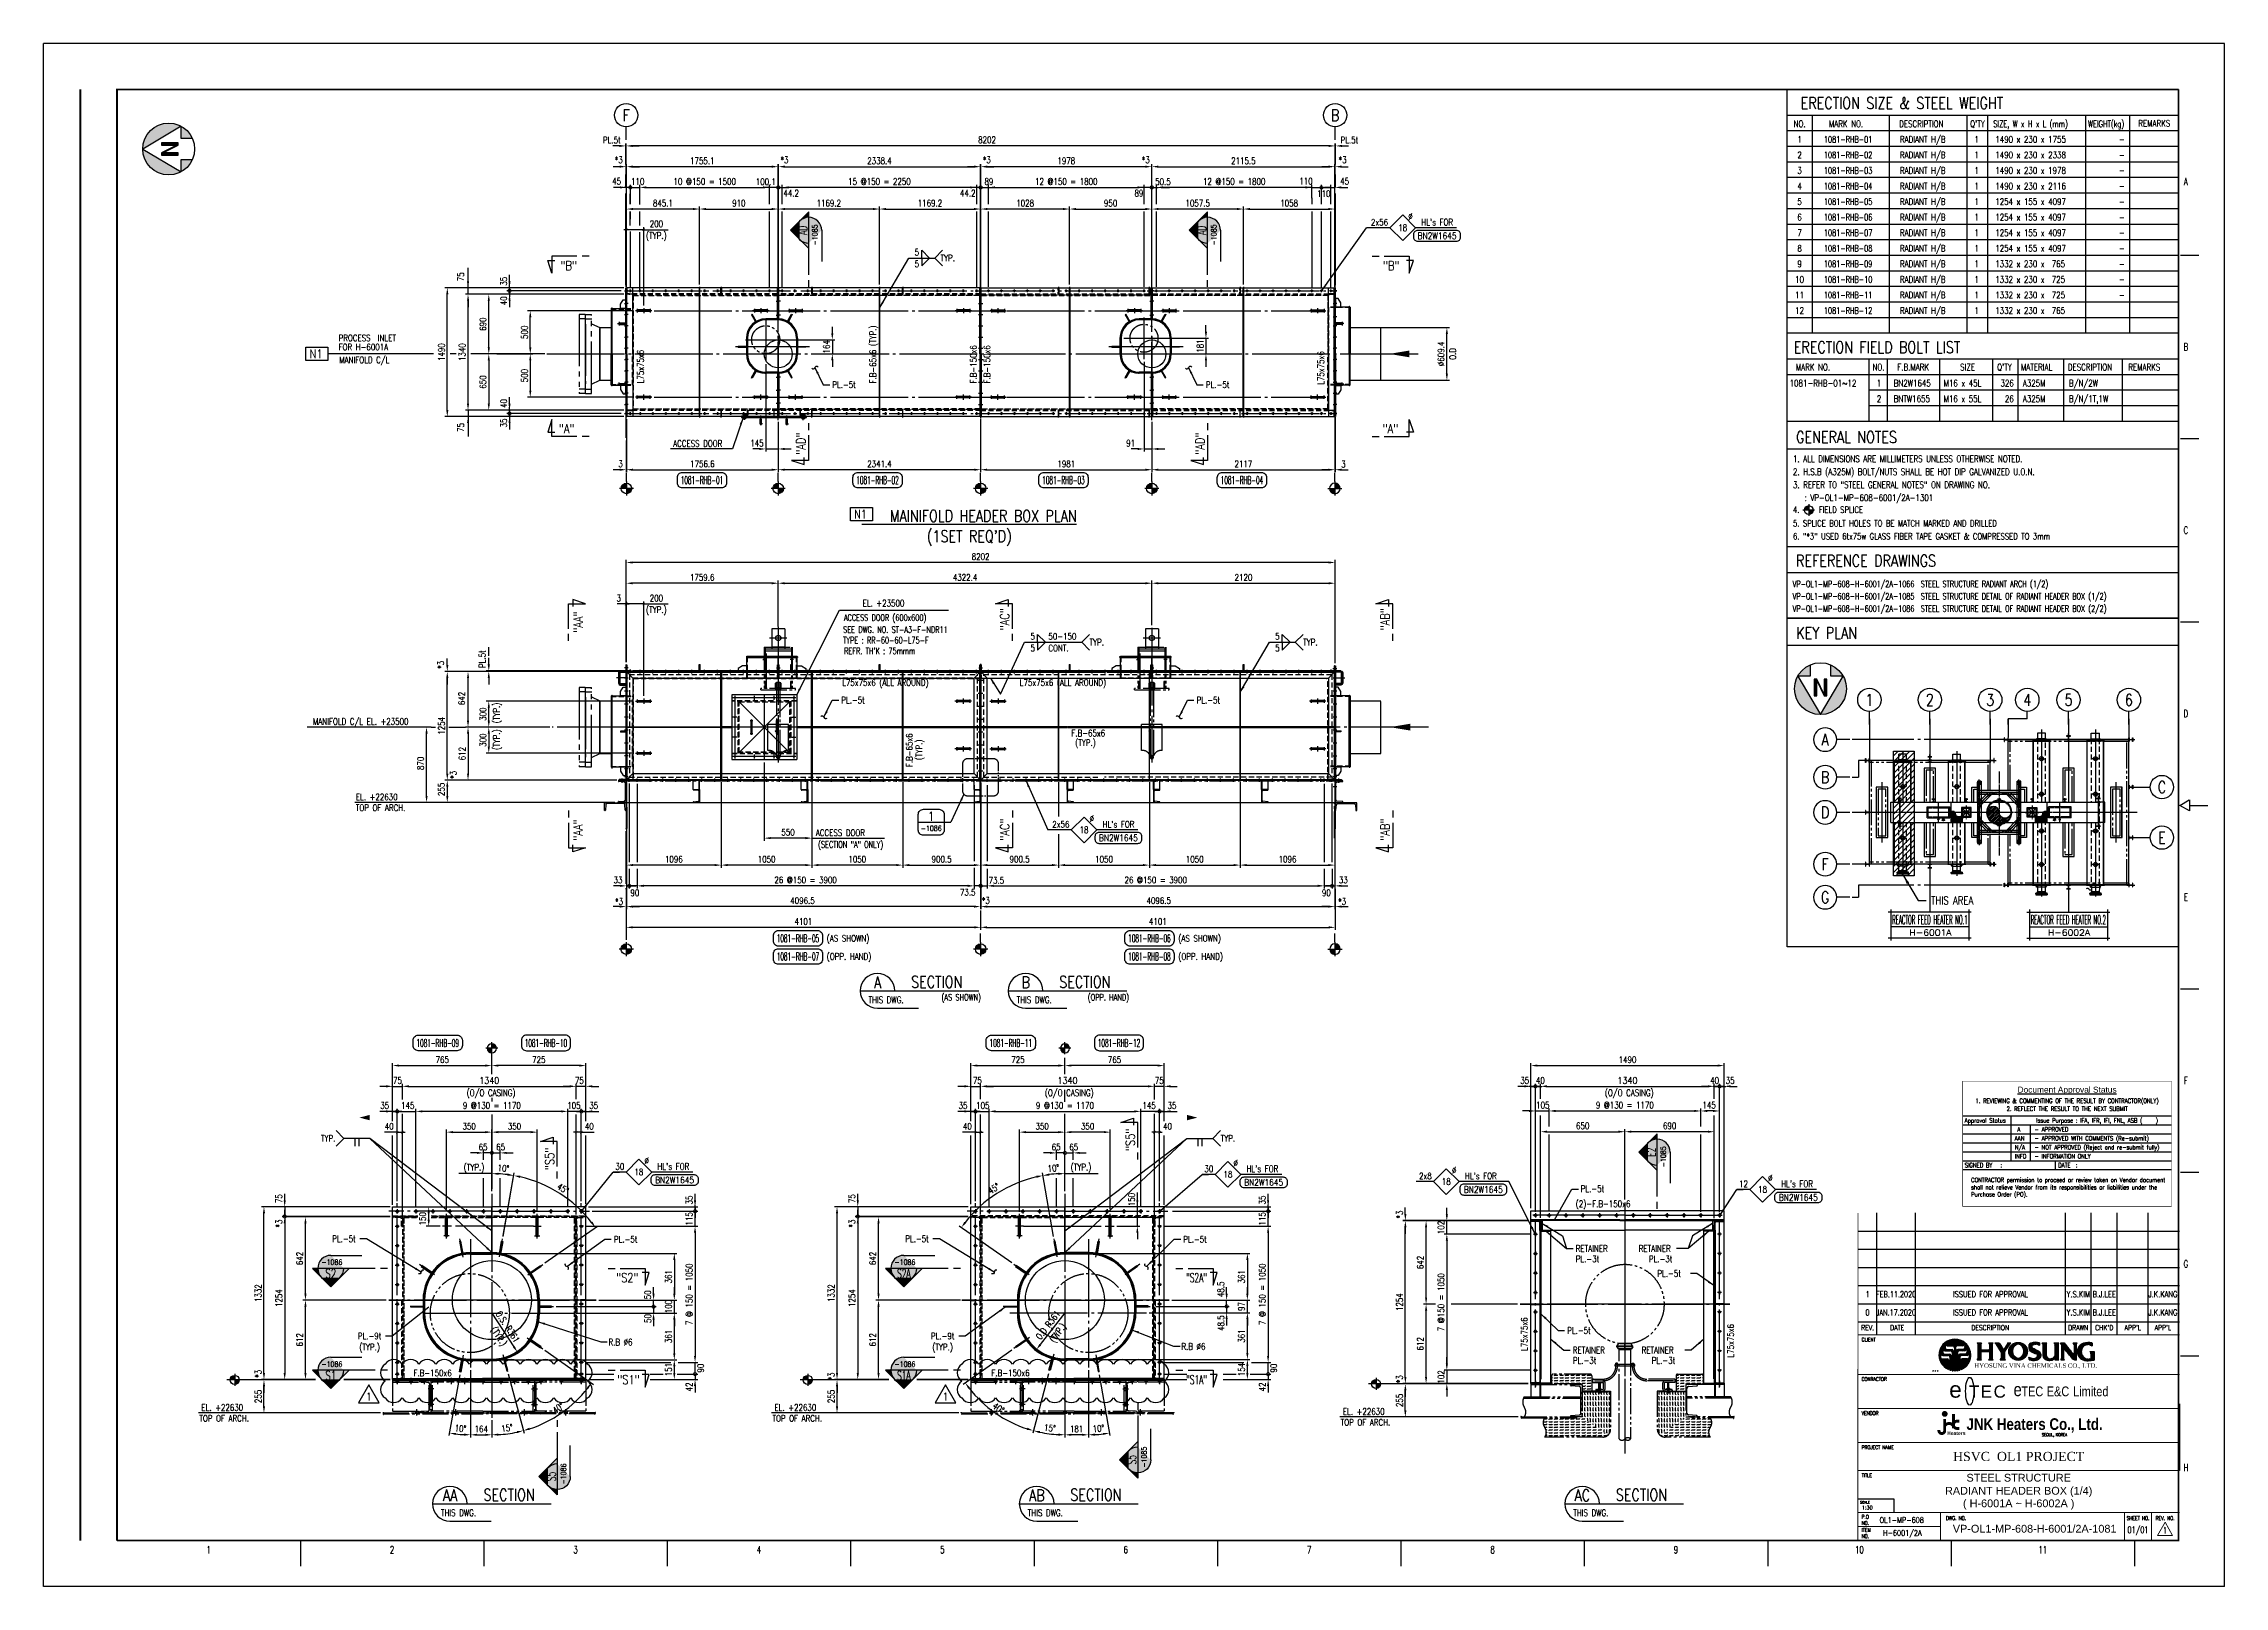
# Model space of a CAD drawing. Header units: millimetres. Extents: x 0 to 232280, y -26939 to 23794.
# Drawn here: x 0 to 25230, y 0 to 17846 of the extents above; entities that cross this region are included whole.
import ezdxf
from ezdxf.enums import TextEntityAlignment as Align

# ---------------------------------------------------------------- set-up
doc = ezdxf.new("R2010")
doc.units = ezdxf.units.MM
doc.header["$LTSCALE"] = 30
for name, pattern in [('CENTER', [50.8, 31.75, -6.35, 6.35, -6.35]), ('HIDDEN2', [0.1875, 0.125, -0.0625]), ('JNK-CENTER', [34, 30, -1.5, 1, -1.5]), ('JNK-HIDDEN', [3, 2, -1]), ('JNK-PHANTOM', [15, 10, -1, 1, -1, 1, -1]), ('PH2', [15, 10, -1, 1, -1, 1, -1]), ('PHA', [30, 20, -2, 2, -2, 2, -2])]:
    doc.linetypes.add(name, pattern=pattern)
for name, color, linetype in [('9', 2, 'HIDDEN2'), ('BODER', 7, 'Continuous'), ('border', 130, 'Continuous'), ('CEN-R', 1, 'JNK-CENTER'), ('CON-C', 4, 'Continuous'), ('CON-G', 3, 'Continuous'), ('CON-R', 1, 'Continuous'), ('CON-W', 7, 'Continuous'), ('CON-Y', 2, 'Continuous'), ('conL-g', 3, 'Continuous'), ('det', 2, 'PH2'), ('Dim-W', 7, 'Continuous'), ('FORM', 7, 'Continuous'), ('HID-Y', 2, 'JNK-HIDDEN'), ('LOGO-FRAME', 7, 'Continuous'), ('MIS-B', 5, 'Continuous'), ('PAN-W', 6, 'PHA'), ('PHA-M', 6, 'JNK-PHANTOM'), ('RET PL', 2, 'Continuous'), ('REV-0A', 2, 'Continuous'), ('rev-1', 2, 'Continuous'), ('rev-B', 2, 'Continuous'), ('STL-OBJT', 7, 'Continuous'), ('TITLE', 7, 'Continuous'), ('TXT-C', 4, 'Continuous'), ('TXT-G', 3, 'Continuous'), ('TXT-Y', 2, 'Continuous'), ('TXTT-C', 4, 'Continuous')]:
    doc.layers.add(name, color=color, linetype=linetype)
doc.layers.add('CONT-G', color=3, linetype='Continuous', lineweight=25)
doc.styles.add('Arial', font='arial.ttf', dxfattribs={"height": 0.2})
doc.styles.add('Logo', font='ARIALNB.TTF', dxfattribs={"width": 0.8})
doc.styles.add('ROMANS', font='ROMANS.shx', dxfattribs={"width": 0.8})
doc.styles.add('SIMPLEX', font='simplex.shx', dxfattribs={"width": 0.8})
doc.styles.get("Standard").update_dxf_attribs({"font": 'romans.shx', "width": 0.8, "bigfont": 'whgtxt.shx'})
doc.styles.add('time', font='times.ttf', dxfattribs={"height": 5})
doc.styles.add('USER1', font='swiss.ttf', dxfattribs={"width": 0.8, "height": 5})
doc.dimstyles.new('DIM30', dxfattribs={"dimscale": 30, "dimtxt": 2.5, "dimasz": 2.5, "dimexe": 1, "dimexo": 1, "dimgap": 1, "dimtad": 1, "dimdec": 0, "dimdsep": 46, "dimtxsty": 'SIMPLEX', "dimcen": 0, "dimclrd": 7, "dimclre": 7, "dimclrt": 2, "dimadec": 1, "dimazin": 2, "dimtfac": 1, "dimtdec": 0, "dimtix": 1, "dimtmove": 2, "dimatfit": 0, "dimfxl": 1, "dimtolj": 1, "dimtzin": 0, "dimarcsym": 0})
doc.dimstyles.new('DIM30_15', dxfattribs={"dimscale": 30, "dimtxt": 2.5, "dimasz": 2.5, "dimexe": 1, "dimexo": 1, "dimgap": 1, "dimtad": 1, "dimdec": 0, "dimlfac": 0.5, "dimdsep": 46, "dimtxsty": 'SIMPLEX', "dimcen": 0, "dimclrd": 7, "dimclre": 7, "dimclrt": 2, "dimadec": 1, "dimazin": 2, "dimtfac": 1, "dimtdec": 0, "dimtix": 1, "dimtmove": 2, "dimatfit": 0, "dimfxl": 1, "dimtolj": 1, "dimtzin": 0, "dimarcsym": 0})
doc.dimstyles.new('DIM30X1.5', dxfattribs={"dimscale": 30, "dimtxt": 2.5, "dimasz": 2.5, "dimexe": 1, "dimexo": 1, "dimgap": 1, "dimtad": 1, "dimdec": 0, "dimlfac": 0.666667, "dimdsep": 46, "dimtxsty": 'SIMPLEX', "dimcen": 0, "dimclrd": 7, "dimclre": 7, "dimclrt": 2, "dimadec": 1, "dimazin": 2, "dimtfac": 1, "dimtdec": 0, "dimtix": 1, "dimtmove": 2, "dimatfit": 0, "dimfxl": 1, "dimtolj": 1, "dimtzin": 0, "dimarcsym": 0})
doc.dimstyles.new('DIM30x3', dxfattribs={"dimscale": 30, "dimtxt": 2.5, "dimasz": 2.5, "dimexe": 1, "dimexo": 1, "dimgap": 1, "dimtad": 1, "dimdec": 0, "dimlfac": 0.333333, "dimdsep": 46, "dimtxsty": 'SIMPLEX', "dimcen": 0, "dimclrd": 7, "dimclre": 7, "dimclrt": 2, "dimadec": 1, "dimazin": 2, "dimtfac": 1, "dimtdec": 0, "dimtix": 1, "dimtmove": 2, "dimatfit": 0, "dimfxl": 1, "dimtolj": 1, "dimtzin": 0, "dimarcsym": 0})
doc.dimstyles.new('DIM40', dxfattribs={"dimscale": 40, "dimtxt": 2.5, "dimasz": 2.5, "dimexe": 1, "dimexo": 1, "dimgap": 1, "dimtad": 1, "dimdec": 0, "dimdsep": 46, "dimtxsty": 'SIMPLEX', "dimcen": 0, "dimclrd": 7, "dimclre": 7, "dimclrt": 2, "dimadec": 1, "dimazin": 2, "dimtfac": 1, "dimtdec": 0, "dimtix": 1, "dimtmove": 2, "dimatfit": 2, "dimfxl": 1, "dimtolj": 1, "dimtzin": 0, "dimarcsym": 1})
doc.dimstyles.new('DIM40x4', dxfattribs={"dimscale": 40, "dimtxt": 2.5, "dimasz": 2.5, "dimexe": 1, "dimexo": 1, "dimgap": 1, "dimtad": 1, "dimdec": 1, "dimlfac": 0.25, "dimdsep": 46, "dimtxsty": 'SIMPLEX', "dimcen": 2.5, "dimclrd": 7, "dimclre": 7, "dimclrt": 2, "dimadec": 1, "dimazin": 2, "dimtfac": 1, "dimtdec": 1, "dimtmove": 2, "dimatfit": 3, "dimfxl": 1, "dimtfill": 1, "dimtolj": 1, "dimtzin": 0, "dimarcsym": 1})
pattern_1 = [(90, (25230, 0), (-31.75, 2e-15), [31.75, -31.75]), (135, (25230, 31.75), (-31.75, 4e-15), [7.9375, -29.02628, 7.9375, -44.90128])]
pattern_2 = [(0, (25230, 0), (0, 31.75), [31.75, -31.75]), (45, (25261.75, 0), (2e-15, 31.75), [7.9375, -29.02628, 7.9375, -44.90128])]
pattern_3 = [(45, (-8613.555, -3308.335), (-8.41899, 8.41899), [])]

msp = doc.modelspace()

# ---------------------------------------------------------------- texts
at = {"color": 2, "lineweight": 0}
msp.add_text('1:30', height=41.403, dxfattribs=at).set_placement((21098.54, 891.06), align=Align.CENTER)
at = {"layer": 'BODER', "color": 7, "style": 'ROMANS'}
for s, height, width, p in [('1', 69, 0.7, (21101.15, 3378.88)), ('FEB.11.2020', 69, 0.65, (21432.18, 3378.88)), ('Y.S.KIM', 69, 0.7, (23540.12, 3378.88)), ('B.J.LEE', 69, 0.7, (23840.12, 3378.88)), ('J.K.KANG', 69, 0.7, (24518.56, 3378.88)), ('0', 69, 0.7, (21101.15, 3168.88)), ('JAN.17.2020', 69, 0.65, (21432.18, 3168.88)), ('Y.S.KIM', 69, 0.7, (23540.12, 3168.88)), ('B.J.LEE', 69, 0.7, (23840.12, 3168.88)), ('J.K.KANG', 69, 0.7, (24518.56, 3168.88)), ('1', 75, 0.7, (24543, 648.45))]:
    msp.add_text(s, height=height, dxfattribs=dict(at, width=width)).set_placement(p, align=Align.MIDDLE)
at = {"layer": 'BODER', "color": 7, "style": 'ROMANS', "width": 0.7}
for p in [(22524.02, 3378.88), (22524.02, 3168.88)]:
    msp.add_text('ISSUED FOR APPROVAL', height=69, dxfattribs=at).set_placement(p, align=Align.MIDDLE_CENTER)
at = {"layer": 'BODER', "color": 7, "style": 'Arial'}
for s, p in [('STEEL STRUCTURE', (22850.12, 1257.14)), ('RADIANT HEADER BOX (1/4)', (22850.12, 1094.84)), ('( H-6001A ~ H-6002A )', (22850.12, 949.39))]:
    msp.add_text(s, height=90, dxfattribs=at).set_placement(p, align=Align.MIDDLE)
msp.add_text('VP-OL1-MP-608-H-6001/2A-1081', height=90, dxfattribs=at).set_placement((23034.87, 621.95), align=Align.CENTER)
at = {"layer": 'CON-C', "style": 'SIMPLEX', "width": 0.8}
for s, p in [('GENERAL NOTES', (20274.92, 13226.09)), ('REFERENCE DRAWINGS', (20274.64, 11796))]:
    msp.add_text(s, height=135, dxfattribs=at).set_placement(p)
for tag, height, p in [('N1', 101.25, (3152.23, 14257)), ('N1', 101.25, (9451.45, 12402.8)), ('4', 135, (22950.22, 10254.93))]:
    msp.add_attdef(tag, text='1', height=height, dxfattribs=at).set_placement(p, align=Align.MIDDLE_CENTER)
at = {"layer": 'CON-G', "style": 'SIMPLEX', "width": 0.8}
msp.add_text('THIS AREA', height=90, dxfattribs=at).set_placement((21837.52, 7888.75))
at = {"layer": 'CON-W', "color": 2, "style": 'SIMPLEX', "width": 0.8}
for s, p in [('5', (10076.47, 15395.48)), ('5', (10076.47, 15260.48)), ('5', (11417.06, 10951.28)), ('5', (11417.06, 10816.28)), ('50-150', (11624.55, 10951.28)), ('CONT.', (11624.55, 10816.28)), ('5', (14248.52, 10951.28)), ('5', (14248.52, 10816.28)), ('PL.-5t', (17783.42, 4561.82)), ('RETAINER', (17725.19, 3870.43)), ('PL.-3t', (17725.19, 3750.43)), ('RETAINER', (18454.47, 3870.43)), ('PL.-3t', (18571.62, 3750.43)), ('PL.-5t', (18670.44, 3581.45)), ('PL.-5t', (17626.36, 2922.15)), ('RETAINER', (17691.69, 2695.22)), ('PL.-3t', (17691.69, 2575.22)), ('RETAINER', (18487.97, 2695.22)), ('PL.-3t', (18605.12, 2575.22))]:
    msp.add_text(s, height=75, dxfattribs=at).set_placement(p)
for s, p in [('(AS SHOWN)', (9060.49, 7496.27)), ('(OPP. HAND)', (9060.49, 7286.27)), ('(AS SHOWN)', (13126.87, 7496.27)), ('(OPP. HAND)', (13126.87, 7286.27))]:
    msp.add_text(s, height=75, dxfattribs=at).set_placement(p, align=Align.MIDDLE_LEFT)
at = {"layer": 'CON-Y', "style": 'SIMPLEX'}
for s, height, width, p in [('PROCESS  INLET', 75, 0.8, (3412.71, 14403.48)), ('FOR H-6001A', 75, 0.8, (3412.71, 14298.06)), ('MANIFOLD C/L ', 75, 0.8, (3420.38, 14149.36)), ('EL. +23500', 75, 0.8, (9474.58, 11335.51)), ('SEE DWG. NO. ST-A3-F-NDR11', 75, 0.7, (9249.65, 11029.88)), ('ACCESS DOOR (600x600)', 75, 0.7, (9258.09, 11168.21)), ('TYPE : RR-60-60-L75-F', 75, 0.7, (9249.65, 10906.82)), ("REFR. TH'K : 75mmm", 75, 0.7, (9261.25, 10783.18)), ('MANIFOLD C/L EL. +23500', 75, 0.8, (3115.62, 9966.44)), ('SEOUL, KOREA', 33.6336, 0.8, (23119.14, 1737.86))]:
    msp.add_text(s, height=height, dxfattribs=dict(at, width=width)).set_placement(p)
at = {"layer": 'Dim-W', "color": 2, "char_height": 75, "attachment_point": 5, "style": 'SIMPLEX'}
for insert, rotation in [((11743.25, 2925.66), 54.618016), ((5258.05, 2885.81), 303.209885)]:
    msp.add_mtext('\\A1;(TYP.)', dxfattribs=dict(at, insert=insert, rotation=rotation))
at = {"layer": 'TXT-C', "style": 'SIMPLEX', "width": 0.8}
for s, p in [('ERECTION SIZE & STEEL WEIGHT', (20328.17, 17090.12)), ('ERECTION FIELD BOLT LIST', (20248.17, 14266.09)), ('KEY PLAN', (20275.82, 10961.99))]:
    msp.add_text(s, height=135, dxfattribs=at).set_placement(p)
at = {"layer": 'TXT-G', "style": 'SIMPLEX', "width": 0.8}
for s, p in [('NO.', (20315.32, 16880.12)), ("Q'TY", (22373.44, 16880.12)), ('REMARKS', (24419.08, 16885.89)), ('REMARKS', (24302.93, 14065.89))]:
    msp.add_text(s, height=75, dxfattribs=at).set_placement(p, align=Align.CENTER)
at = {"layer": 'TXT-G', "style": 'SIMPLEX'}
for s, width, p in [('MARK NO.', 0.8, (20654.98, 16880.12)), ('DESCRIPTION', 0.8, (21466.97, 16880.12)), ('SIZE, W x H x L (mm)', 0.75, (22556.52, 16880.12)), ('WEIGHT(kg)', 0.75, (23652.06, 16880.12)), ('MARK NO.', 0.8, (20272.47, 14065.89)), ('NO.', 0.8, (21158.64, 14065.89)), ('F.B.MARK', 0.8, (21445.73, 14065.89)), ('SIZE', 0.8, (22173.51, 14065.89)), ("Q'TY", 0.8, (22601.24, 14065.89)), ('MATERIAL', 0.8, (22876.52, 14065.89)), ('DESCRIPTION', 0.8, (23418.89, 14065.89))]:
    msp.add_text(s, height=75, dxfattribs=dict(at, width=width)).set_placement(p)
at = {"layer": 'TXT-Y', "style": 'SIMPLEX', "width": 0.8}
for s, p in [('1', (20315.32, 16700.12)), ('2', (20315.32, 16520.12)), ('3', (20315.32, 16340.12)), ('4', (20315.32, 16160.12)), ('5', (20315.32, 15980.12)), ('7', (20315.32, 15620.12)), ('6', (20315.32, 15800.12)), ('8', (20315.32, 15440.12)), ('10', (20315.32, 15080.12)), ('9', (20315.32, 15260.12)), ('11', (20315.32, 14900.12)), ('12', (20315.32, 14720.12)), ('(2)-F.B-150x6', (18041.61, 4387.51)), ('F.B-150x6', (4500.02, 2431.06)), ('F.B-150x6', (11185.67, 2431.06))]:
    msp.add_text(s, height=75, dxfattribs=at).set_placement(p, align=Align.CENTER)
at = {"layer": 'TXT-Y', "style": 'SIMPLEX'}
for s, height, width, p in [('1081-RHB-01', 75, 0.7, (20596.58, 16700.12)), ('RADIANT H/B', 75, 0.8, (21476.58, 16700.12)), ('1490 x 230 x 1755', 75, 0.8, (22578.81, 16700.12)), ('1081-RHB-02', 75, 0.7, (20596.58, 16520.12)), ('1081-RHB-03', 75, 0.7, (20596.58, 16340.12)), ('RADIANT H/B', 75, 0.8, (21476.58, 16520.12)), ('RADIANT H/B', 75, 0.8, (21476.58, 16340.12)), ('1490 x 230 x 2338', 75, 0.8, (22578.81, 16520.12)), ('1490 x 230 x 1978', 75, 0.8, (22578.81, 16340.12)), ('1081-RHB-04', 75, 0.7, (20596.58, 16160.12)), ('RADIANT H/B', 75, 0.8, (21476.58, 16160.12)), ('1490 x 230 x 2116', 75, 0.8, (22578.81, 16160.12)), ('1081-RHB-05', 75, 0.7, (20596.58, 15980.12)), ('RADIANT H/B', 75, 0.8, (21476.58, 15980.12)), ('1254 x 155 x 4097', 75, 0.8, (22578.81, 15980.12)), ('(TYP.)', 75, 0.8, (6969.17, 15587.97)), ('1081-RHB-06', 75, 0.7, (20596.58, 15800.12)), ('1081-RHB-07', 75, 0.7, (20596.58, 15620.12)), ('RADIANT H/B', 75, 0.8, (21476.58, 15800.12)), ('RADIANT H/B', 75, 0.8, (21476.58, 15620.12)), ('1254 x 155 x 4097', 75, 0.8, (22578.81, 15800.12)), ('1254 x 155 x 4097', 75, 0.8, (22578.81, 15620.12)), ('1081-RHB-08', 75, 0.7, (20596.58, 15440.12)), ('RADIANT H/B', 75, 0.8, (21476.58, 15440.12)), ('1254 x 155 x 4097', 75, 0.8, (22578.81, 15440.12)), ('1081-RHB-09', 75, 0.7, (20596.58, 15260.12)), ('1081-RHB-10', 75, 0.7, (20596.58, 15080.12)), ('RADIANT H/B', 75, 0.8, (21476.58, 15260.12)), ('RADIANT H/B', 75, 0.8, (21476.58, 15080.12)), ('1332 x 230 x  765', 75, 0.8, (22578.81, 15260.12)), ('1332 x 230 x  725', 75, 0.8, (22578.81, 15080.12)), ('1081-RHB-11', 75, 0.7, (20596.58, 14900.12)), ('RADIANT H/B', 75, 0.8, (21476.58, 14900.12)), ('1332 x 230 x  725', 75, 0.8, (22578.81, 14900.12)), ('1081-RHB-12', 75, 0.7, (20596.58, 14720.12)), ('RADIANT H/B', 75, 0.8, (21476.58, 14720.12)), ('1332 x 230 x  765', 75, 0.8, (22578.81, 14720.12)), ('PL.-5t', 75, 0.8, (9124.35, 13862.6)), ('PL.-5t', 75, 0.8, (13446.68, 13862.6)), ('1081-RHB-01~12', 75, 0.8, (20200.58, 13880.12)), ('1', 75, 0.8, (21209.05, 13880.12)), ('BN2W1645', 75, 0.8, (21404.39, 13880.12)), ('M16 x 45L', 75, 0.8, (21981.3, 13880.12)), ('A325M', 75, 0.8, (22898.57, 13880.12)), ('B/N/2W', 75, 0.8, (23431.95, 13880.12)), ('2', 75, 0.8, (21209.05, 13700.12)), ('BNTW1655', 75, 0.8, (21404.39, 13700.12)), ('M16 x 55L', 75, 0.8, (21981.3, 13700.12)), ('A325M', 75, 0.8, (22898.57, 13700.12)), ('B/N/1T,1W', 75, 0.8, (23431.95, 13700.12)), (' ACCESS DOOR', 75, 0.8, (7241.98, 13182.08)), ('2. H.S.B (A325M) BOLT/NUTS SHALL BE HOT DIP GALVANIZED U.O.N.', 75, 0.8, (20239.08, 12855.12)), ('1. ALL DIMENSIONS ARE MILLIMETERS UNLESS OTHERWISE NOTED.', 75, 0.8, (20239.08, 13005.12)), ('3. REFER TO "STEEL GENERAL NOTES" ON DRAWING NO. ', 75, 0.8, (20239.08, 12705.12)), ('   : VP-OL1-MP-608-6001/2A-1301', 75, 0.8, (20239.08, 12555.12)), ('4.     FIELD SPLICE', 72.8571, 0.8, (20239.08, 12417)), ('5. SPLICE BOLT HOLES TO BE MATCH MARKED AND DRILLED', 72.8571, 0.8, (20239.08, 12260.21)), ('6. "*3" USED 6tx75w GLASS FIBER TAPE GASKET & COMPRESSED TO 3mm', 72.8571, 0.8, (20239.08, 12110.13)), ('VP-OL1-MP-608-H-6001/2A-1066  STEEL STRUCTURE RADIANT ARCH (1/2)', 72.8571, 0.75, (20236.23, 11559.59)), ('VP-OL1-MP-608-H-6001/2A-1085  STEEL STRUCTURE DETAIL OF RADIANT HEADER BOX (1/2)', 72.8571, 0.75, (20236.23, 11417.34)), ('VP-OL1-MP-608-H-6001/2A-1086  STEEL STRUCTURE DETAIL OF RADIANT HEADER BOX (2/2)', 72.8571, 0.75, (20236.23, 11274.34)), ('(TYP.)', 75, 0.8, (6969.17, 11259.74)), ('PL.-5t', 75, 0.8, (9228.43, 10214.21)), ('PL.-5t', 75, 0.8, (13338.87, 10214.21)), (' ACCESS DOOR', 75, 0.8, (8892.88, 8679.93)), ('(TYP.)', 75, 0.8, (4860.82, 4810.72)), ('(TYP.)', 75, 0.8, (11883.35, 4811.94)), ('PL.-5t', 75, 0.8, (3338.86, 3983.15)), ('PL.-5t', 75, 0.8, (6597.9, 3977.51)), ('PL.-5t', 75, 0.8, (9968.75, 3983.15)), ('PL.-5t', 75, 0.8, (13185.25, 3977.51)), ('PL.-9t', 75, 0.8, (3635.33, 2858.15)), ('(TYP.)', 75, 0.8, (3651.49, 2730.71)), ('R.B %%C6', 75, 0.8, (6535.8, 2787.83)), ('PL.-9t', 75, 0.8, (10265.22, 2858.15)), ('(TYP.)', 75, 0.8, (10281.38, 2730.71)), ('R.B %%C6', 75, 0.8, (13163.39, 2737.62))]:
    msp.add_text(s, height=height, dxfattribs=dict(at, width=width)).set_placement(p)
at = {"layer": 'TXT-Y', "style": 'SIMPLEX', "width": 0.8}
for s, p in [('1', (22390.58, 16700.12)), ('-', (24075.67, 16700.12)), ('1', (22390.58, 16520.12)), ('1', (22390.58, 16340.12)), ('-', (24075.67, 16520.12)), ('1', (22390.58, 16160.12)), ('-', (24075.67, 16340.12)), ('-', (24075.67, 16160.12)), ('1', (22390.58, 15980.12)), ('-', (24075.67, 15980.12)), ('1', (22390.58, 15800.12)), ('1', (22390.58, 15620.12)), ('-', (24075.67, 15800.12)), ('-', (24075.67, 15620.12)), ('1', (22390.58, 15440.12)), ('-', (24075.67, 15440.12)), ('1', (22390.58, 15260.12)), ('1', (22390.58, 15080.12)), ('-', (24075.67, 15260.12)), ('1', (22390.58, 14900.12)), ('-', (24075.67, 15080.12)), ('-', (24075.67, 14900.12)), ('1', (22390.58, 14720.12)), ('326', (22793.96, 13880.12)), ('26', (22793.96, 13700.12))]:
    msp.add_text(s, height=75, dxfattribs=at).set_placement(p, align=Align.RIGHT)
for p in [(10376.11, 15366.08), (12100.43, 10921.88), (14571.89, 10921.88), (3208.58, 5183.07), (13618.44, 5183.07)]:
    msp.add_text('TYP.', height=75, dxfattribs=at).set_placement(p, align=Align.MIDDLE_LEFT)
at = {"layer": 'TXT-Y', "color": 2, "style": 'SIMPLEX', "width": 0.8}
for s, p in [('F.B-65x6 (TYP.)', (9631.45, 13913.63)), ('L75x75x6', (6942.53, 13915.63)), ('F.B-150x6 ', (10794.06, 13913.63)), ('F.B-150x6 ', (10951.2, 13913.63)), ('L75x75x6', (14813.64, 13898.65)), ('L75x75x6', (17167.64, 2723.09)), ('L75x75x6', (19555.59, 2645.72))]:
    msp.add_text(s, height=75, rotation=90, dxfattribs=at).set_placement(p)
for s, p in [('L75x75x6 (ALL AROUND)', (9238.38, 10416.57)), ('L75x75x6 (ALL AROUND)', (11293.31, 10416.57)), ('EL. +22630', (3611.55, 9094.1)), ('TOP OF ARCH.', (3611.55, 8969.18)), ('EL. +22630', (1825.85, 2031.17)), ('EL. +22630', (8455.73, 2031.17)), ('EL. +22630', (15030.8, 1984.73)), ('TOP OF ARCH.', (1802.21, 1906.26)), ('TOP OF ARCH.', (8432.1, 1906.26)), ('TOP OF ARCH.', (15007.16, 1859.81))]:
    msp.add_text(s, height=75, dxfattribs=at).set_placement(p)
for p in [(5276.69, 10222.77), (5276.69, 9912.62)]:
    msp.add_text('(TYP.)', height=75, rotation=90, dxfattribs=at).set_placement(p, align=Align.RIGHT)
for s, p in [('F.B-65x6', (10053.27, 9671.59)), ('(TYP.)', (10164.5, 9676.33))]:
    msp.add_text(s, height=75, rotation=90, dxfattribs=at).set_placement(p, align=Align.CENTER)
at = {"layer": 'TXT-Y', "color": 2, "style": 'SIMPLEX'}
for s, width, p in [('F.B-65x6', 0.8, (12086.14, 9832.61)), ('(TYP.)', 0.8, (12054.28, 9721.54)), ('(SECTION "A" ONLY)', 0.7, (9337.08, 8543.85))]:
    msp.add_text(s, height=75, dxfattribs=dict(at, width=width)).set_placement(p, align=Align.CENTER)
at = {"layer": 'TXTT-C', "style": 'SIMPLEX', "width": 0.8}
for s, p in [('%%U    MAINIFOLD HEADER BOX PLAN', (10709.64, 12315.51)), ("(1SET REQ'D)", (10709.64, 12080.38))]:
    msp.add_text(s, height=135, dxfattribs=at).set_placement(p, align=Align.CENTER)

# ---------------------------------------------------------------- blocks, each defined once
blk = doc.blocks.new('etc')
at = {"color": 3}
blk.add_ellipse((25.31, -6.18), major_axis=(0, 5.34), ratio=0.29564, dxfattribs=at)
at = {"color": 6, "style": 'USER1'}
for s, height, p in [('e', 6.25, (17.39, -8.68)), ('T', 4.7, (25.03, -8.68)), ('E', 4.7, (29.55, -8.68)), ('C', 4.7, (34.52, -8.68))]:
    blk.add_text(s, height=height, dxfattribs=at).set_placement(p)
at = {"color": 4, "style": 'USER1', "width": 0.8}
for s, height, p in [('e', 5.1, (42.22, -8.11)), ('TEC', 3.781, (45.22, -8.15)), ('E&C', 3.781, (55.01, -8.15)), ('Limited', 3.781, (65.2, -8.15))]:
    blk.add_text(s, height=height, dxfattribs=at).set_placement(p)
blk = doc.blocks.new('TITLE')
at = {"color": 7}
for p, q in [((841, 594.85), (0, 594.85)), ((0, 0), (0, 594.85)), ((841, 0), (841, 594.85)), ((824.02, 513.34), (831.1, 513.34)), ((824.02, 442.6), (831.1, 442.6)), ((824.02, 371.87), (831.1, 371.87)), ((823.88, 301.14), (827.42, 303.26)), ((827.56, 303.26), (827.56, 299.02)), ((827.56, 299.02), (823.88, 301.14)), ((827.56, 301.14), (834.63, 301.14)), ((824.02, 230.41), (831.1, 230.41)), ((824.02, 159.68), (831.1, 159.68)), ((824.02, 88.95), (831.1, 88.95)), ((823.67, 70.34), (823.67, 44.64)), ((99.02, 17.68), (99.02, 7.78)), ((169.76, 17.68), (169.76, 7.78)), ((240.49, 17.68), (240.49, 7.78)), ((311.22, 17.68), (311.22, 7.78)), ((381.95, 17.68), (381.95, 7.78)), ((452.68, 17.68), (452.68, 7.78)), ((523.41, 17.68), (523.41, 7.78)), ((594.15, 17.68), (594.15, 7.78)), ((664.88, 17.68), (664.88, 7.78)), ((735.61, 17.68), (735.61, 7.78)), ((806.34, 17.68), (806.34, 7.78)), ((841, 0), (0, 0))]:
    blk.add_line(p, q, dxfattribs=at)
at = {"color": 5}
for p, q in [((731.11, 90.5), (733.27, 92.66)), ((731.12, 90.55), (733.27, 92.7)), ((731.13, 90.6), (733.27, 92.74)), ((731.14, 90.65), (733.27, 92.78)), ((731.16, 90.7), (733.27, 92.81)), ((731.17, 90.75), (733.27, 92.85)), ((731.18, 90.8), (733.27, 92.89)), ((731.2, 90.86), (733.27, 92.93)), ((731.22, 90.91), (733.27, 92.97)), ((731.23, 90.97), (733.27, 93.01)), ((731.25, 91.02), (733.27, 93.04)), ((731.27, 91.08), (733.27, 93.08)), ((731.29, 91.13), (733.27, 93.12)), ((731.31, 91.19), (733.27, 93.16)), ((731.33, 91.25), (733.27, 93.2)), ((731.35, 91.31), (733.27, 93.23)), ((731.37, 91.37), (733.27, 93.27)), ((731.4, 91.44), (733.27, 93.31)), ((731.42, 91.5), (733.27, 93.35)), ((731.45, 91.57), (733.27, 93.39)), ((731.48, 91.63), (733.27, 93.43)), ((731.51, 91.7), (733.27, 93.46)), ((731.54, 91.77), (733.27, 93.5)), ((731.58, 91.85), (733.27, 93.54)), ((731.61, 91.92), (733.27, 93.58)), ((731.65, 92), (734.26, 94.6)), ((731.7, 92.08), (734.18, 94.56)), ((731.74, 92.17), (734.09, 94.51)), ((731.79, 92.25), (734, 94.46)), ((731.85, 92.35), (733.91, 94.41)), ((731.91, 92.45), (733.81, 94.34)), ((731.98, 92.56), (733.7, 94.27)), ((732.06, 92.68), (733.58, 94.19)), ((732.16, 92.81), (733.44, 94.09)), ((732.29, 92.98), (733.28, 93.97)), ((732.4, 91.75), (733.27, 92.62)), ((732.44, 91.75), (733.27, 92.58)), ((732.47, 91.75), (733.27, 92.55)), ((732.48, 93.21), (733.05, 93.78)), ((733.28, 93.58), (734.33, 94.64)), ((733.31, 93.58), (734.41, 94.68)), ((733.35, 93.58), (734.48, 94.71)), ((733.39, 93.58), (734.55, 94.75)), ((733.43, 93.58), (734.62, 94.78)), ((733.47, 93.58), (734.69, 94.81)), ((733.5, 93.58), (734.76, 94.83)), ((733.54, 93.58), (734.82, 94.86)), ((733.58, 93.58), (734.88, 94.88)), ((733.62, 93.58), (734.94, 94.91)), ((733.66, 93.58), (735, 94.93)), ((733.7, 93.09), (735.76, 95.15)), ((733.7, 93.13), (735.71, 95.14)), ((733.7, 93.17), (735.66, 95.12)), ((733.7, 93.21), (735.61, 95.11)), ((733.7, 93.25), (735.56, 95.1)), ((733.7, 93.28), (735.5, 95.09)), ((733.7, 93.32), (735.45, 95.07)), ((733.7, 93.36), (735.4, 95.06)), ((733.7, 93.4), (735.35, 95.04)), ((733.7, 93.44), (735.29, 95.03)), ((733.7, 93.47), (735.24, 95.01)), ((733.7, 93.51), (735.18, 94.99)), ((733.7, 93.55), (735.12, 94.97)), ((733.7, 93.58), (735.06, 94.95)), ((733.71, 93.03), (735.85, 95.17)), ((733.71, 93.06), (735.81, 95.16)), ((733.72, 93), (735.9, 95.18)), ((733.73, 92.97), (735.95, 95.19)), ((733.74, 92.94), (736, 95.2)), ((733.75, 92.92), (736.04, 95.2)), ((733.77, 92.89), (736.09, 95.21)), ((733.78, 92.87), (736.13, 95.22)), ((733.8, 92.85), (736.18, 95.23)), ((733.82, 92.83), (736.22, 95.23)), ((733.84, 92.81), (736.27, 95.24)), ((733.86, 92.79), (736.31, 95.24)), ((733.88, 92.78), (736.36, 95.25)), ((733.91, 92.76), (736.4, 95.25)), ((733.93, 92.75), (736.44, 95.26)), ((733.96, 92.74), (736.48, 95.26)), ((733.99, 92.73), (736.53, 95.27)), ((734.02, 92.72), (736.57, 95.27)), ((734.05, 92.71), (736.61, 95.27)), ((734.08, 92.71), (736.65, 95.28)), ((734.12, 92.71), (736.69, 95.28)), ((734.16, 92.71), (736.73, 95.28)), ((734.2, 92.71), (736.77, 95.28)), ((734.23, 92.71), (736.81, 95.29)), ((734.27, 92.71), (736.85, 95.29)), ((734.31, 92.71), (736.89, 95.29)), ((734.35, 92.71), (736.93, 95.29)), ((734.39, 92.71), (736.97, 95.29)), ((734.43, 92.71), (737.01, 95.29)), ((734.46, 92.71), (737.05, 95.29)), ((734.5, 92.71), (737.09, 95.29)), ((734.54, 92.71), (737.12, 95.29)), ((734.58, 92.71), (737.16, 95.29)), ((734.62, 92.71), (737.2, 95.29)), ((734.65, 92.71), (737.24, 95.29)), ((734.69, 92.71), (737.27, 95.29)), ((734.73, 92.71), (737.31, 95.29)), ((734.77, 92.71), (737.35, 95.29)), ((734.81, 92.71), (737.38, 95.28)), ((734.85, 92.71), (737.42, 95.28)), ((734.88, 92.71), (737.46, 95.28)), ((734.92, 92.71), (737.49, 95.28)), ((734.96, 92.71), (737.53, 95.28)), ((735, 92.71), (737.56, 95.27)), ((735.04, 92.71), (737.6, 95.27)), ((735.07, 92.71), (737.63, 95.27)), ((735.11, 92.71), (737.67, 95.26)), ((735.15, 92.71), (737.7, 95.26)), ((735.19, 92.71), (737.74, 95.26)), ((735.23, 92.71), (737.77, 95.25)), ((735.27, 92.71), (737.81, 95.25)), ((735.3, 92.71), (737.84, 95.24)), ((735.34, 92.71), (737.87, 95.24)), ((735.38, 92.71), (737.91, 95.24)), ((735.42, 92.71), (737.94, 95.23)), ((735.46, 92.71), (737.97, 95.23)), ((735.5, 92.71), (738.01, 95.22)), ((735.53, 92.71), (738.04, 95.22)), ((735.57, 92.71), (738.07, 95.21)), ((735.61, 92.71), (738.11, 95.2)), ((735.65, 92.71), (738.14, 95.2)), ((735.69, 92.71), (738.17, 95.19)), ((735.72, 92.71), (738.2, 95.19)), ((735.76, 92.71), (738.24, 95.18)), ((735.8, 92.71), (738.27, 95.17)), ((735.84, 92.71), (738.3, 95.17)), ((735.88, 92.71), (738.33, 95.16)), ((735.92, 92.71), (738.36, 95.16)), ((735.95, 92.71), (738.39, 95.15)), ((735.99, 92.71), (738.43, 95.14)), ((736.03, 92.71), (738.46, 95.13)), ((736.07, 92.71), (738.49, 95.13)), ((736.11, 92.71), (738.52, 95.12)), ((736.14, 92.71), (738.55, 95.11)), ((736.18, 92.71), (738.58, 95.1)), ((736.22, 92.71), (738.61, 95.1)), ((736.26, 92.71), (738.64, 95.09)), ((736.29, 92.7), (738.67, 95.08)), ((736.33, 92.7), (738.7, 95.07)), ((736.36, 92.69), (738.73, 95.06)), ((736.39, 92.69), (738.76, 95.06)), ((736.42, 92.68), (738.79, 95.05)), ((736.45, 92.67), (738.82, 95.04)), ((736.48, 92.66), (738.85, 95.03)), ((736.5, 92.65), (738.88, 95.02)), ((736.53, 92.63), (738.91, 95.01)), ((736.55, 92.62), (738.94, 95)), ((736.58, 92.6), (738.96, 94.99)), ((736.6, 92.59), (738.99, 94.98)), ((736.62, 92.57), (739.02, 94.97)), ((736.64, 92.56), (739.05, 94.96)), ((736.66, 92.54), (739.08, 94.95)), ((736.68, 92.52), (739.11, 94.94)), ((736.7, 92.5), (739.14, 94.93)), ((736.72, 92.48), (739.16, 94.92)), ((736.74, 92.46), (739.19, 94.91)), ((736.76, 92.44), (739.22, 94.9)), ((736.77, 92.42), (739.25, 94.89)), ((736.79, 92.4), (739.27, 94.88)), ((736.8, 92.37), (739.3, 94.87)), ((736.82, 92.35), (739.33, 94.86)), ((736.83, 92.32), (739.36, 94.85)), ((736.84, 92.3), (739.38, 94.84)), ((736.85, 92.27), (739.41, 94.83)), ((736.86, 92.24), (739.44, 94.82)), ((736.87, 92.21), (739.47, 94.81)), ((736.88, 92.18), (739.49, 94.79)), ((736.88, 92.15), (739.52, 94.78)), ((736.89, 92.12), (739.55, 94.77)), ((736.89, 92.08), (739.57, 94.76)), ((736.9, 92.05), (739.6, 94.75)), ((736.9, 92.01), (739.62, 94.74)), ((736.9, 91.97), (739.65, 94.72)), ((737.55, 92.59), (739.68, 94.71)), ((737.64, 92.64), (739.7, 94.7)), ((737.71, 92.67), (739.73, 94.69)), ((737.76, 92.69), (739.75, 94.67)), ((737.81, 92.7), (739.78, 94.66)), ((737.86, 92.7), (739.81, 94.65)), ((737.9, 92.71), (739.83, 94.64)), ((737.94, 92.71), (739.86, 94.62)), ((737.98, 92.71), (739.88, 94.61)), ((738.02, 92.71), (739.91, 94.6)), ((738.05, 92.71), (739.93, 94.58)), ((738.09, 92.71), (739.96, 94.57)), ((738.13, 92.71), (739.98, 94.56)), ((738.17, 92.71), (740.01, 94.54)), ((738.21, 92.71), (740.03, 94.53)), ((738.25, 92.71), (740.06, 94.52)), ((738.28, 92.71), (740.08, 94.5)), ((738.32, 92.71), (740.1, 94.49)), ((738.36, 92.71), (740.13, 94.48)), ((738.4, 92.71), (740.15, 94.46)), ((738.44, 92.71), (740.18, 94.45)), ((738.47, 92.71), (740.2, 94.43)), ((738.51, 92.71), (740.22, 94.42)), ((738.55, 92.71), (740.25, 94.41)), ((738.59, 92.71), (740.27, 94.39)), ((738.63, 92.71), (740.3, 94.38)), ((738.67, 92.71), (740.32, 94.36)), ((738.7, 92.71), (740.34, 94.35)), ((738.74, 92.71), (740.37, 94.33)), ((738.78, 92.71), (740.39, 94.32)), ((738.82, 92.71), (740.41, 94.3)), ((738.86, 92.71), (740.44, 94.29)), ((738.9, 92.71), (740.46, 94.27)), ((738.93, 92.71), (740.48, 94.26)), ((738.97, 92.71), (740.5, 94.24)), ((739.01, 92.71), (740.53, 94.23)), ((739.05, 92.71), (740.55, 94.21)), ((739.09, 92.71), (740.57, 94.19)), ((739.12, 92.71), (740.59, 94.18)), ((739.16, 92.71), (740.62, 94.16)), ((739.2, 92.71), (740.64, 94.15)), ((739.24, 92.71), (740.66, 94.13)), ((739.28, 92.71), (740.68, 94.11)), ((739.32, 92.71), (740.71, 94.1)), ((739.35, 92.71), (740.73, 94.08)), ((739.39, 92.71), (740.75, 94.07)), ((739.43, 92.71), (740.77, 94.05)), ((739.47, 92.71), (740.79, 94.03)), ((739.51, 92.71), (740.81, 94.02)), ((739.54, 92.71), (740.84, 94)), ((739.58, 92.71), (740.45, 93.58)), ((739.62, 92.71), (740.45, 93.54)), ((739.66, 92.71), (740.45, 93.5)), ((739.7, 92.71), (740.45, 93.46)), ((739.74, 92.71), (740.45, 93.43)), ((739.77, 92.71), (740.45, 93.39)), ((739.81, 92.71), (740.45, 93.35)), ((739.85, 92.71), (740.45, 93.31)), ((739.89, 92.71), (740.45, 93.27)), ((739.93, 92.71), (740.45, 93.23)), ((739.96, 92.71), (740.45, 93.2)), ((740, 92.71), (740.45, 93.16)), ((740, 90.88), (741.97, 92.84)), ((740.04, 92.71), (740.45, 93.12)), ((740.04, 90.88), (741.99, 92.82)), ((740.08, 92.71), (740.45, 93.08)), ((740.08, 90.88), (742, 92.8)), ((740.12, 90.88), (742.02, 92.78)), ((740.13, 92.72), (740.44, 93.04)), ((740.16, 90.88), (742.04, 92.75)), ((740.18, 92.73), (740.43, 92.98)), ((740.2, 90.88), (742.05, 92.73)), ((740.23, 90.88), (742.07, 92.71)), ((740.25, 92.76), (740.4, 92.91)), ((740.27, 90.88), (742.08, 92.69)), ((740.31, 90.88), (742.1, 92.66)), ((740.35, 90.88), (742.11, 92.64)), ((740.39, 90.88), (742.13, 92.62)), ((740.42, 90.88), (742.15, 92.6)), ((740.46, 93.58), (740.86, 93.98)), ((740.5, 93.58), (740.88, 93.97)), ((740.53, 93.58), (740.9, 93.95)), ((740.57, 93.58), (740.92, 93.93)), ((740.61, 93.58), (740.94, 93.91)), ((740.65, 93.58), (740.96, 93.9)), ((740.69, 93.58), (740.98, 93.88)), ((740.72, 93.58), (741.01, 93.86)), ((740.76, 93.58), (741.03, 93.85)), ((740.78, 91.69), (741.95, 92.86)), ((740.8, 93.58), (741.05, 93.83)), ((740.83, 91.77), (741.94, 92.89)), ((740.84, 93.58), (741.07, 93.81)), ((740.85, 91.84), (741.92, 92.91)), ((740.87, 91.94), (741.89, 92.95)), ((740.87, 91.89), (741.9, 92.93)), ((740.88, 93.58), (741.09, 93.79)), ((740.88, 93.55), (741.11, 93.77)), ((740.88, 93.51), (741.13, 93.76)), ((740.88, 93.47), (741.15, 93.74)), ((740.88, 93.44), (741.17, 93.72)), ((740.88, 93.4), (741.19, 93.7)), ((740.88, 93.36), (741.21, 93.68)), ((740.88, 93.32), (741.23, 93.67)), ((740.88, 93.28), (741.25, 93.65)), ((740.88, 93.24), (741.27, 93.63)), ((740.88, 93.21), (741.29, 93.61)), ((740.88, 93.17), (741.31, 93.59)), ((740.88, 93.13), (741.33, 93.57)), ((740.88, 93.09), (741.35, 93.55)), ((740.88, 93.05), (741.37, 93.54)), ((740.88, 93.02), (741.38, 93.52)), ((740.88, 92.98), (741.4, 93.5)), ((740.88, 92.94), (741.42, 93.48)), ((740.88, 92.9), (741.44, 93.46)), ((740.88, 92.86), (741.46, 93.44)), ((740.88, 92.82), (741.48, 93.42)), ((740.88, 92.79), (741.5, 93.4)), ((740.88, 92.75), (741.52, 93.38)), ((740.88, 92.71), (741.54, 93.36)), ((740.88, 92.67), (741.55, 93.34)), ((740.88, 92.63), (741.57, 93.32)), ((740.88, 92.6), (741.59, 93.3)), ((740.88, 92.56), (741.61, 93.28)), ((740.88, 92.52), (741.63, 93.26)), ((740.88, 92.48), (741.64, 93.24)), ((740.88, 92.44), (741.66, 93.22)), ((740.88, 92.4), (741.68, 93.2)), ((740.88, 92.37), (741.7, 93.18)), ((740.88, 92.33), (741.72, 93.16)), ((740.88, 92.29), (741.73, 93.14)), ((740.88, 92.25), (741.75, 93.12)), ((740.88, 92.21), (741.77, 93.1)), ((740.88, 92.18), (741.79, 93.08)), ((740.88, 92.14), (741.8, 93.06)), ((740.88, 92.1), (741.82, 93.04)), ((740.88, 92.06), (741.84, 93.01)), ((740.88, 92.02), (741.85, 92.99)), ((740.88, 91.98), (741.87, 92.97)), ((741.34, 91.75), (742.16, 92.57)), ((741.38, 91.75), (742.18, 92.55)), ((741.41, 91.75), (742.19, 92.53)), ((745.66, 93.89), (745.7, 93.93)), ((745.7, 93.83), (745.8, 93.93)), ((745.74, 93.77), (745.89, 93.93)), ((745.77, 93.72), (745.99, 93.93)), ((745.81, 93.66), (746.08, 93.93)), ((745.85, 93.6), (746.18, 93.93)), ((745.89, 93.54), (746.27, 93.93)), ((745.92, 93.49), (746.36, 93.93)), ((745.93, 93.3), (746.55, 93.93)), ((745.93, 93.21), (746.65, 93.93)), ((745.93, 93.11), (746.74, 93.93)), ((745.93, 93.02), (746.84, 93.93)), ((745.93, 92.92), (746.93, 93.93)), ((745.93, 92.83), (747.03, 93.93)), ((745.93, 92.73), (747.12, 93.93)), ((745.93, 92.64), (747.22, 93.93)), ((745.93, 92.54), (747.31, 93.93)), ((745.93, 93.4), (746.46, 93.93)), ((745.93, 92.45), (747.3, 93.82)), ((745.93, 92.35), (747.12, 93.55)), ((745.93, 92.26), (747.08, 93.41)), ((745.93, 92.16), (747.08, 93.31)), ((745.93, 92.07), (747.08, 93.22)), ((745.93, 91.97), (747.08, 93.12)), ((745.93, 91.88), (747.08, 93.03)), ((745.93, 91.78), (747.08, 92.93)), ((745.93, 91.69), (747.08, 92.84)), ((745.93, 91.6), (747.08, 92.74)), ((745.93, 91.5), (747.08, 92.65)), ((745.93, 91.41), (747.08, 92.55)), ((750.06, 93.93), (750.06, 93.93)), ((750.1, 93.87), (750.16, 93.93)), ((750.14, 93.81), (750.25, 93.93)), ((750.18, 93.75), (750.35, 93.93)), ((750.21, 93.7), (750.44, 93.93)), ((750.25, 93.64), (750.54, 93.93)), ((750.29, 93.58), (750.63, 93.93)), ((750.33, 93.53), (750.73, 93.93)), ((750.36, 93.46), (750.82, 93.93)), ((750.36, 93.37), (750.92, 93.93)), ((750.36, 93.27), (751.01, 93.93)), ((750.36, 93.18), (751.11, 93.93)), ((750.36, 93.08), (751.2, 93.93)), ((750.36, 92.99), (751.3, 93.93)), ((750.36, 92.89), (751.39, 93.93)), ((750.36, 92.8), (751.48, 93.93)), ((750.36, 92.7), (751.58, 93.93)), ((750.36, 92.61), (751.67, 93.93)), ((750.36, 92.51), (751.77, 93.93)), ((750.36, 92.42), (751.67, 93.74)), ((750.36, 92.32), (751.5, 93.47)), ((750.36, 92.23), (751.5, 93.38)), ((750.36, 92.13), (751.5, 93.28)), ((750.36, 92.04), (751.5, 93.19)), ((750.36, 91.94), (751.5, 93.09)), ((750.36, 91.85), (751.5, 93)), ((750.36, 91.76), (751.5, 92.9)), ((750.36, 91.66), (751.5, 92.81)), ((750.36, 91.57), (751.5, 92.71)), ((750.36, 91.47), (751.5, 92.62)), ((750.36, 91.38), (751.5, 92.52)), ((752.5, 93.9), (752.53, 93.93)), ((752.55, 93.85), (752.62, 93.93)), ((752.6, 93.8), (752.72, 93.93)), ((752.64, 93.76), (752.81, 93.93)), ((752.69, 93.71), (752.91, 93.93)), ((752.74, 93.66), (753, 93.93)), ((752.78, 93.61), (753.1, 93.93)), ((752.83, 93.56), (753.19, 93.93)), ((752.88, 93.52), (753.29, 93.93)), ((752.92, 93.46), (753.38, 93.93)), ((752.95, 93.4), (753.48, 93.93)), ((752.99, 93.34), (753.57, 93.93)), ((753.02, 93.28), (753.67, 93.93)), ((753.06, 93.22), (753.76, 93.93)), ((753.09, 93.17), (753.86, 93.93)), ((753.13, 93.11), (753.95, 93.93)), ((753.16, 93.05), (754.05, 93.93)), ((753.2, 92.99), (754.11, 93.9)), ((753.24, 92.93), (754.15, 93.85)), ((753.27, 92.87), (754.2, 93.8)), ((753.31, 92.81), (754.25, 93.75)), ((753.34, 92.75), (754.29, 93.7)), ((753.38, 92.69), (754.34, 93.65)), ((753.41, 92.63), (754.39, 93.61)), ((753.45, 92.57), (754.43, 93.55)), ((753.48, 92.51), (754.46, 93.49)), ((753.52, 92.45), (754.5, 93.43)), ((753.56, 92.39), (754.54, 93.37)), ((753.59, 92.34), (754.57, 93.32)), ((753.63, 92.28), (754.61, 93.26)), ((753.66, 92.22), (754.64, 93.2)), ((753.7, 92.16), (754.68, 93.14)), ((753.73, 92.1), (754.71, 93.08)), ((753.77, 92.04), (754.75, 93.02)), ((753.8, 91.98), (754.78, 92.96)), ((753.84, 91.92), (754.82, 92.9)), ((753.88, 91.86), (754.86, 92.84)), ((753.91, 91.8), (754.89, 92.78)), ((753.95, 91.74), (754.93, 92.72)), ((753.98, 91.68), (754.96, 92.66)), ((754.02, 91.62), (755, 92.6)), ((754.05, 91.57), (755.03, 92.54)), ((754.87, 90.2), (758.6, 93.93)), ((754.9, 90.14), (758.53, 93.77)), ((754.9, 90.04), (758.33, 93.47)), ((754.9, 89.95), (758.13, 93.18)), ((754.9, 89.85), (757.94, 92.89)), ((754.9, 89.76), (757.74, 92.59)), ((755.99, 91.41), (758.5, 93.93)), ((756.19, 91.71), (758.41, 93.93)), ((756.4, 92.01), (758.31, 93.93)), ((756.6, 92.31), (758.22, 93.93)), ((756.81, 92.61), (758.12, 93.93)), ((757.01, 92.91), (758.03, 93.93)), ((757.21, 93.21), (757.93, 93.93)), ((757.41, 93.88), (757.46, 93.93)), ((757.41, 93.78), (757.55, 93.93)), ((757.41, 93.69), (757.65, 93.93)), ((757.41, 93.59), (757.74, 93.93)), ((757.41, 93.5), (757.84, 93.93)), ((757.86, 90.66), (761.24, 94.04)), ((757.86, 90.83), (761.06, 94.03)), ((757.86, 90.74), (761.15, 94.03)), ((757.86, 90.57), (760.08, 92.79)), ((757.87, 90.93), (760.96, 94.01)), ((757.88, 91.02), (760.86, 94)), ((757.89, 91.12), (760.75, 93.98)), ((757.91, 91.22), (760.65, 93.96)), ((757.93, 91.33), (760.54, 93.93)), ((757.96, 91.44), (760.42, 93.9)), ((757.99, 91.56), (760.3, 93.86)), ((758.03, 91.69), (760.17, 93.82)), ((758.08, 91.82), (760.03, 93.76)), ((758.15, 91.97), (759.88, 93.7)), ((758.23, 92.13), (759.71, 93.61)), ((758.33, 92.33), (759.51, 93.5)), ((758.51, 92.59), (759.25, 93.32)), ((760.32, 93.04), (761.33, 94.04)), ((760.62, 93.25), (761.42, 94.05)), ((760.79, 93.34), (761.5, 94.05)), ((760.93, 93.39), (761.59, 94.04)), ((761.06, 93.43), (761.67, 94.04)), ((761.17, 93.45), (761.75, 94.04)), ((761.27, 93.47), (761.83, 94.03)), ((761.36, 93.48), (761.9, 94.02)), ((761.45, 93.48), (761.98, 94.01)), ((761.53, 93.48), (762.05, 94)), ((761.61, 93.47), (762.13, 93.99)), ((761.69, 93.46), (762.2, 93.97)), ((761.76, 93.45), (762.27, 93.96)), ((761.83, 93.44), (762.34, 93.94)), ((761.9, 93.42), (762.41, 93.93)), ((761.97, 93.4), (762.47, 93.91)), ((762.03, 93.38), (762.54, 93.89)), ((762.09, 93.35), (762.61, 93.87)), ((762.15, 93.33), (762.67, 93.85)), ((762.21, 93.3), (762.73, 93.83)), ((762.26, 93.27), (762.8, 93.8)), ((762.32, 93.24), (762.86, 93.78)), ((762.37, 93.21), (762.92, 93.75)), ((762.42, 93.17), (762.98, 93.73)), ((762.47, 93.14), (763.04, 93.7)), ((762.52, 93.1), (763.09, 93.68)), ((762.57, 93.06), (763.15, 93.65)), ((762.61, 93.02), (763.21, 93.62)), ((762.66, 92.98), (763.26, 93.59)), ((762.7, 92.94), (763.32, 93.56)), ((762.74, 92.9), (763.37, 93.53)), ((762.79, 92.85), (763.43, 93.49)), ((762.83, 92.81), (763.48, 93.46)), ((762.87, 92.76), (763.53, 93.43)), ((762.9, 92.72), (763.58, 93.39)), ((762.94, 92.67), (763.63, 93.36)), ((762.98, 92.62), (763.68, 93.32)), ((763.01, 92.57), (763.73, 93.28)), ((763.05, 92.52), (763.78, 93.25)), ((763.08, 92.47), (763.82, 93.21)), ((763.11, 92.41), (763.87, 93.17)), ((763.14, 92.36), (763.92, 93.13)), ((763.17, 92.3), (763.96, 93.09)), ((763.2, 92.25), (764, 93.05)), ((763.23, 92.19), (764.05, 93.01)), ((763.26, 92.13), (764.09, 92.96)), ((763.29, 92.07), (764.13, 92.92)), ((763.31, 92.01), (764.17, 92.88)), ((763.34, 91.95), (764.21, 92.83)), ((763.36, 91.89), (764.25, 92.79)), ((763.38, 91.83), (764.29, 92.74)), ((763.4, 91.76), (764.33, 92.69)), ((763.42, 91.7), (764.37, 92.65)), ((763.44, 91.63), (764.41, 92.6)), ((763.46, 91.56), (764.44, 92.55)), ((765.56, 92.05), (767.57, 94.06)), ((765.56, 92.13), (767.47, 94.04)), ((765.56, 92.21), (767.37, 94.03)), ((765.56, 92.3), (767.27, 94.01)), ((765.56, 92.39), (767.16, 93.98)), ((765.56, 92.47), (767.05, 93.96)), ((765.56, 92.56), (766.94, 93.93)), ((765.56, 92.65), (766.82, 93.9)), ((765.57, 91.97), (767.67, 94.07)), ((765.58, 91.9), (767.76, 94.08)), ((765.58, 92.75), (766.7, 93.87)), ((765.59, 91.82), (767.86, 94.09)), ((765.6, 92.85), (766.57, 93.83)), ((765.61, 91.75), (767.95, 94.09)), ((765.63, 91.69), (768.04, 94.1)), ((765.64, 92.98), (766.44, 93.78)), ((765.65, 91.62), (768.13, 94.1)), ((765.67, 91.56), (766.93, 92.82)), ((765.69, 91.49), (766.87, 92.67)), ((765.71, 93.13), (766.29, 93.72)), ((765.72, 91.43), (766.85, 92.56)), ((765.88, 93.38), (766.04, 93.55)), ((767.29, 93.18), (768.21, 94.1)), ((767.46, 93.26), (768.3, 94.1)), ((767.59, 93.31), (768.38, 94.1)), ((767.69, 93.33), (768.47, 94.1)), ((767.79, 93.34), (768.55, 94.1)), ((767.89, 93.35), (768.63, 94.09)), ((767.98, 93.36), (768.71, 94.08)), ((768.07, 93.36), (768.79, 94.08)), ((768.16, 93.36), (768.87, 94.07)), ((768.25, 93.36), (768.94, 94.06)), ((768.33, 93.36), (769.02, 94.05)), ((768.41, 93.36), (769.09, 94.04)), ((768.49, 93.35), (769.17, 94.03)), ((768.57, 93.35), (769.24, 94.02)), ((768.65, 93.34), (769.31, 94)), ((768.72, 93.33), (769.38, 93.99)), ((768.8, 93.32), (769.45, 93.97)), ((768.87, 93.31), (769.52, 93.96)), ((768.94, 93.29), (769.59, 93.94)), ((769.01, 93.28), (769.66, 93.92)), ((769.07, 93.25), (769.69, 93.87)), ((769.13, 93.23), (769.69, 93.79)), ((769.19, 93.2), (769.69, 93.7)), ((769.25, 93.18), (769.69, 93.62)), ((769.31, 93.15), (769.69, 93.53)), ((769.37, 93.12), (769.69, 93.45)), ((769.43, 93.09), (769.69, 93.36)), ((769.48, 93.07), (769.69, 93.28)), ((769.54, 93.04), (769.69, 93.19)), ((769.6, 93.01), (769.69, 93.11)), ((769.66, 92.98), (769.69, 93.02)), ((770.73, 93.89), (770.77, 93.93)), ((770.77, 93.84), (770.86, 93.93)), ((770.8, 93.78), (770.94, 93.93)), ((770.83, 93.73), (771.03, 93.93)), ((770.86, 93.68), (771.11, 93.93)), ((770.89, 93.62), (771.2, 93.93)), ((770.92, 93.57), (771.28, 93.93)), ((770.95, 93.51), (771.37, 93.93)), ((770.99, 93.46), (771.45, 93.93)), ((770.99, 93.38), (771.54, 93.93)), ((770.99, 93.29), (771.62, 93.93)), ((770.99, 93.2), (771.71, 93.93)), ((770.99, 93.12), (771.79, 93.93)), ((770.99, 93.03), (771.88, 93.93)), ((770.99, 92.95), (771.97, 93.93)), ((770.99, 92.86), (772.05, 93.93)), ((770.99, 92.78), (772.14, 93.93)), ((770.99, 92.69), (772.22, 93.93)), ((770.99, 92.61), (772.31, 93.93)), ((770.99, 92.52), (772.39, 93.93)), ((770.99, 92.44), (772.48, 93.93)), ((770.99, 92.35), (772.52, 93.89)), ((770.99, 92.27), (772.4, 93.68)), ((770.99, 92.18), (772.29, 93.48)), ((770.99, 92.1), (772.27, 93.38)), ((770.99, 92.01), (772.27, 93.3)), ((770.99, 91.92), (772.27, 93.21)), ((770.99, 91.84), (772.27, 93.13)), ((770.99, 91.75), (772.27, 93.04)), ((770.99, 91.67), (772.27, 92.96)), ((770.99, 91.58), (772.27, 92.87)), ((770.99, 91.5), (772.27, 92.78)), ((770.99, 91.41), (772.27, 92.7)), ((770.99, 91.33), (772.27, 92.61)), ((770.99, 91.24), (772.27, 92.53)), ((775.29, 93.93), (775.29, 93.93)), ((775.32, 93.87), (775.38, 93.93)), ((775.36, 93.82), (775.46, 93.93)), ((775.39, 93.76), (775.55, 93.93)), ((775.42, 93.71), (775.63, 93.93)), ((775.45, 93.66), (775.72, 93.93)), ((775.48, 93.6), (775.81, 93.93)), ((775.51, 93.55), (775.89, 93.93)), ((775.54, 93.49), (775.98, 93.93)), ((775.56, 93.43), (776.06, 93.93)), ((775.56, 93.35), (776.15, 93.93)), ((775.56, 93.26), (776.23, 93.93)), ((775.56, 93.17), (776.32, 93.93)), ((775.56, 93.09), (776.4, 93.93)), ((775.56, 93), (776.49, 93.93)), ((775.56, 92.92), (776.57, 93.93)), ((775.56, 92.83), (776.66, 93.93)), ((775.56, 92.75), (776.74, 93.93)), ((775.56, 92.66), (776.83, 93.93)), ((775.56, 92.58), (776.91, 93.93)), ((775.56, 92.49), (777, 93.93)), ((775.56, 92.41), (777.09, 93.93)), ((775.56, 92.32), (777.06, 93.82)), ((775.56, 92.24), (776.94, 93.61)), ((775.56, 92.15), (776.85, 93.44)), ((775.56, 92.07), (776.85, 93.35)), ((775.56, 91.98), (776.85, 93.27)), ((775.56, 91.89), (776.85, 93.18)), ((775.56, 91.81), (776.85, 93.1)), ((775.56, 91.72), (776.85, 93.01)), ((775.56, 91.64), (776.85, 92.93)), ((775.56, 91.55), (776.85, 92.84)), ((775.56, 91.47), (776.85, 92.75)), ((775.56, 91.38), (776.85, 92.67)), ((775.56, 91.3), (776.85, 92.58)), ((777.84, 93.92), (777.84, 93.93)), ((777.88, 93.86), (777.94, 93.93)), ((777.91, 93.8), (778.03, 93.93)), ((777.95, 93.74), (778.13, 93.93)), ((777.98, 93.68), (778.22, 93.93)), ((778.02, 93.62), (778.32, 93.93)), ((778.05, 93.56), (778.41, 93.93)), ((778.09, 93.5), (778.51, 93.93)), ((778.12, 93.44), (778.6, 93.93)), ((778.15, 93.38), (778.7, 93.93)), ((778.19, 93.32), (778.79, 93.93)), ((778.2, 93.24), (778.89, 93.93)), ((778.2, 93.15), (778.98, 93.93)), ((778.2, 93.05), (779.08, 93.93)), ((778.2, 92.96), (779.17, 93.93)), ((778.2, 92.86), (779.22, 93.88)), ((778.2, 92.77), (779.26, 93.83)), ((778.2, 92.67), (779.3, 93.77)), ((778.2, 92.58), (779.34, 93.72)), ((778.2, 92.48), (779.38, 93.66)), ((778.2, 92.39), (779.42, 93.61)), ((778.2, 92.29), (779.46, 93.56)), ((778.2, 92.2), (779.5, 93.5)), ((778.2, 92.11), (779.55, 93.45)), ((778.2, 92.01), (779.59, 93.39)), ((778.2, 91.92), (779.63, 93.34)), ((778.2, 91.82), (779.67, 93.29)), ((778.2, 91.73), (779.71, 93.23)), ((778.2, 91.63), (779.75, 93.18)), ((778.2, 91.54), (779.79, 93.13)), ((778.2, 91.44), (779.83, 93.07)), ((778.2, 91.35), (779.87, 93.02)), ((778.2, 91.25), (779.92, 92.96)), ((778.2, 91.16), (779.96, 92.91)), ((778.2, 91.06), (780, 92.86)), ((778.2, 90.97), (780.04, 92.8)), ((779.02, 91.69), (780.08, 92.75)), ((779.11, 91.68), (780.12, 92.7)), ((779.16, 91.64), (780.16, 92.64)), ((779.2, 91.59), (780.21, 92.59)), ((779.25, 91.54), (780.25, 92.54)), ((782.75, 93.9), (782.77, 93.93)), ((782.78, 93.84), (782.87, 93.93)), ((782.82, 93.78), (782.96, 93.93)), ((782.85, 93.72), (783.06, 93.93)), ((782.89, 93.66), (783.15, 93.93)), ((782.92, 93.6), (783.25, 93.93)), ((782.96, 93.54), (783.34, 93.93)), ((782.99, 93.48), (783.44, 93.93)), ((783.03, 93.42), (783.53, 93.93)), ((783.06, 93.36), (783.63, 93.93)), ((783.1, 93.21), (783.82, 93.93)), ((783.1, 93.11), (783.91, 93.93)), ((783.1, 93.02), (784.01, 93.93)), ((783.1, 92.92), (784.1, 93.93)), ((783.1, 92.83), (784.2, 93.93)), ((783.1, 93.3), (783.72, 93.93)), ((783.1, 92.73), (784.13, 93.77)), ((783.1, 92.64), (784, 93.54)), ((783.1, 92.55), (783.87, 93.31)), ((783.1, 92.45), (783.86, 93.21)), ((783.1, 92.36), (783.86, 93.12)), ((783.1, 92.26), (783.86, 93.02)), ((783.1, 92.17), (783.86, 92.93)), ((783.1, 92.07), (783.86, 92.83)), ((783.1, 91.98), (783.86, 92.74)), ((783.1, 91.88), (783.86, 92.64)), ((783.1, 91.79), (783.86, 92.55)), ((784.34, 90.26), (788.13, 94.05)), ((784.34, 90.34), (788.03, 94.04)), ((784.34, 90.43), (787.94, 94.03)), ((784.34, 90.51), (787.84, 94.02)), ((784.34, 90.6), (787.74, 94)), ((784.34, 90.69), (787.64, 93.99)), ((784.35, 90.78), (787.54, 93.97)), ((784.36, 90.87), (787.43, 93.95)), ((784.37, 90.97), (787.32, 93.92)), ((784.38, 91.07), (787.21, 93.9)), ((784.4, 91.17), (787.09, 93.87)), ((784.42, 91.28), (786.97, 93.83)), ((784.44, 91.39), (786.85, 93.79)), ((784.47, 91.5), (786.72, 93.75)), ((784.51, 91.62), (786.58, 93.69)), ((784.55, 91.75), (786.41, 93.61)), ((784.61, 91.89), (786.24, 93.53)), ((784.68, 92.05), (786.06, 93.43)), ((784.77, 92.23), (785.85, 93.31)), ((784.92, 92.46), (785.59, 93.13)), ((786.95, 92.78), (788.22, 94.05)), ((787.18, 92.93), (788.31, 94.06)), ((787.35, 93.01), (788.4, 94.06)), ((787.49, 93.07), (788.48, 94.06)), ((787.62, 93.12), (788.57, 94.06)), ((787.74, 93.15), (788.65, 94.06)), ((787.85, 93.17), (788.74, 94.06)), ((787.95, 93.19), (788.82, 94.05)), ((788.05, 93.2), (788.9, 94.05)), ((788.14, 93.21), (788.98, 94.04)), ((788.23, 93.21), (789.06, 94.04)), ((788.32, 93.22), (789.13, 94.03)), ((788.41, 93.21), (789.21, 94.02)), ((788.49, 93.21), (789.28, 94.01)), ((788.57, 93.21), (789.36, 94)), ((788.64, 93.2), (789.43, 93.99)), ((788.72, 93.19), (789.5, 93.97)), ((788.79, 93.18), (789.58, 93.96)), ((788.87, 93.16), (789.65, 93.95)), ((788.94, 93.15), (789.72, 93.93)), ((789, 93.13), (789.79, 93.91)), ((789.07, 93.11), (789.86, 93.9)), ((789.14, 93.09), (789.92, 93.88)), ((789.2, 93.07), (789.95, 93.82)), ((789.26, 93.05), (789.95, 93.73)), ((789.32, 93.02), (789.95, 93.65)), ((789.38, 93), (789.95, 93.56)), ((789.44, 92.97), (789.95, 93.48)), ((789.5, 92.95), (789.95, 93.39)), ((789.56, 92.92), (789.95, 93.31)), ((789.62, 92.89), (789.95, 93.22)), ((789.68, 92.86), (789.95, 93.14)), ((789.73, 92.84), (789.95, 93.05)), ((789.79, 92.81), (789.95, 92.97)), ((789.85, 92.78), (789.95, 92.88)), ((789.91, 92.75), (789.95, 92.8)), ((730.96, 89.25), (731.52, 89.81)), ((730.96, 89.21), (731.52, 89.77)), ((730.96, 89.17), (731.52, 89.73)), ((730.96, 89.13), (731.52, 89.69)), ((730.97, 89.52), (732.4, 90.95)), ((730.97, 89.48), (732.4, 90.91)), ((730.97, 89.44), (732.4, 90.87)), ((730.97, 89.4), (732.4, 90.83)), ((730.97, 89.36), (732.4, 90.8)), ((730.97, 89.33), (731.52, 89.88)), ((730.97, 89.29), (731.52, 89.85)), ((730.97, 89.09), (731.52, 89.65)), ((730.97, 89.06), (731.52, 89.62)), ((730.97, 89.02), (731.52, 89.58)), ((730.97, 88.98), (731.52, 89.54)), ((730.97, 88.95), (731.52, 89.5)), ((730.97, 88.91), (731.52, 89.46)), ((730.97, 88.87), (731.52, 89.43)), ((730.97, 88.84), (731.52, 89.39)), ((730.98, 89.65), (732.4, 91.06)), ((730.98, 89.61), (732.4, 91.02)), ((730.98, 89.57), (732.4, 90.99)), ((730.98, 88.8), (731.52, 89.35)), ((730.98, 88.76), (731.52, 89.31)), ((730.98, 88.73), (731.52, 89.27)), ((730.98, 88.69), (731.52, 89.23)), ((730.99, 89.77), (732.4, 91.18)), ((730.99, 89.73), (732.4, 91.14)), ((730.99, 89.69), (732.4, 91.1)), ((730.99, 88.66), (731.52, 89.2)), ((730.99, 88.62), (731.52, 89.16)), ((730.99, 88.59), (731.52, 89.12)), ((731, 89.86), (732.4, 91.25)), ((731, 89.82), (732.4, 91.22)), ((731, 88.55), (731.52, 89.08)), ((731, 88.52), (731.52, 89.04)), ((731, 88.48), (731.52, 89.01)), ((731.01, 89.94), (732.4, 91.33)), ((731.01, 89.9), (732.4, 91.29)), ((731.01, 88.45), (731.52, 88.97)), ((731.01, 88.42), (731.52, 88.93)), ((731.02, 90.03), (732.4, 91.41)), ((731.02, 89.99), (732.4, 91.37)), ((731.02, 88.38), (731.52, 88.89)), ((731.02, 88.35), (731.52, 88.85)), ((731.03, 90.08), (732.4, 91.44)), ((731.03, 88.32), (731.52, 88.81)), ((731.03, 88.28), (731.52, 88.78)), ((731.04, 90.12), (732.4, 91.48)), ((731.04, 88.25), (731.52, 88.74)), ((731.04, 88.22), (731.52, 88.7)), ((731.05, 90.21), (732.4, 91.56)), ((731.05, 90.17), (732.4, 91.52)), ((731.05, 88.18), (731.52, 88.66)), ((731.05, 88.15), (731.52, 88.62)), ((731.06, 90.26), (732.4, 91.6)), ((731.06, 88.12), (731.52, 88.59)), ((731.06, 88.09), (731.52, 88.55)), ((731.07, 90.31), (732.4, 91.64)), ((731.07, 88.05), (731.52, 88.51)), ((731.08, 90.35), (732.4, 91.67)), ((731.08, 88.02), (731.52, 88.47)), ((731.08, 87.99), (731.52, 88.43)), ((731.09, 90.4), (732.4, 91.71)), ((731.09, 87.96), (731.52, 88.39)), ((731.09, 87.93), (731.53, 88.36)), ((731.1, 90.45), (732.4, 91.75)), ((731.1, 87.89), (731.53, 88.32)), ((731.11, 87.86), (731.53, 88.29)), ((731.12, 87.83), (731.54, 88.25)), ((731.12, 87.8), (731.54, 88.22)), ((731.13, 87.77), (731.55, 88.19)), ((731.14, 87.74), (731.56, 88.16)), ((731.14, 87.71), (731.57, 88.14)), ((731.15, 87.68), (731.58, 88.11)), ((731.16, 87.65), (731.6, 88.08)), ((731.17, 87.62), (731.61, 88.06)), ((731.18, 87.59), (731.62, 88.03)), ((731.18, 87.56), (731.64, 88.01)), ((731.19, 87.53), (731.65, 87.99)), ((731.2, 87.5), (731.67, 87.97)), ((731.21, 87.47), (731.69, 87.94)), ((731.22, 87.44), (731.71, 87.92)), ((731.23, 87.41), (731.72, 87.91)), ((731.24, 87.38), (731.74, 87.89)), ((731.24, 87.35), (731.76, 87.87)), ((731.25, 87.32), (731.79, 87.85)), ((731.26, 87.29), (731.81, 87.84)), ((731.27, 87.26), (731.83, 87.82)), ((731.28, 87.23), (731.85, 87.81)), ((731.29, 87.21), (731.88, 87.79)), ((731.3, 87.18), (731.9, 87.78)), ((731.31, 87.15), (731.93, 87.77)), ((731.32, 87.12), (731.96, 87.76)), ((731.33, 87.09), (731.99, 87.75)), ((731.34, 87.06), (732.02, 87.74)), ((731.35, 87.04), (732.05, 87.73)), ((731.36, 87.01), (732.08, 87.72)), ((731.37, 86.98), (732.11, 87.72)), ((731.38, 86.95), (732.15, 87.72)), ((731.39, 86.93), (732.18, 87.71)), ((731.41, 86.9), (732.22, 87.71)), ((731.42, 86.87), (732.26, 87.71)), ((731.43, 86.85), (732.3, 87.71)), ((731.44, 86.82), (732.34, 87.71)), ((731.45, 86.79), (732.37, 87.71)), ((731.46, 86.76), (732.41, 87.71)), ((731.47, 86.74), (732.45, 87.71)), ((731.48, 86.71), (732.49, 87.71)), ((731.5, 86.68), (732.53, 87.71)), ((731.51, 86.66), (732.56, 87.71)), ((731.52, 86.63), (732.6, 87.71)), ((731.53, 86.61), (732.64, 87.71)), ((731.54, 86.58), (732.68, 87.71)), ((731.56, 89.92), (732.4, 90.76)), ((731.56, 86.55), (732.72, 87.71)), ((731.57, 86.53), (732.76, 87.71)), ((731.58, 86.5), (732.79, 87.71)), ((731.59, 86.48), (732.83, 87.71)), ((731.6, 89.92), (732.4, 90.72)), ((731.61, 86.45), (732.87, 87.71)), ((731.62, 86.43), (732.91, 87.71)), ((731.63, 86.4), (732.95, 87.71)), ((731.64, 89.92), (732.4, 90.68)), ((731.65, 86.38), (732.99, 87.71)), ((731.66, 86.35), (733.02, 87.71)), ((731.67, 89.92), (732.4, 90.64)), ((731.67, 86.33), (733.06, 87.71)), ((731.69, 86.3), (733.1, 87.71)), ((731.7, 86.28), (733.14, 87.71)), ((731.71, 89.92), (732.4, 90.6)), ((731.71, 86.25), (733.18, 87.71)), ((731.73, 86.23), (733.21, 87.71)), ((731.74, 86.2), (733.25, 87.71)), ((731.75, 89.92), (732.4, 90.57)), ((731.75, 86.18), (733.29, 87.71)), ((731.77, 86.15), (733.33, 87.71)), ((731.78, 86.13), (733.37, 87.71)), ((731.79, 89.92), (732.4, 90.53)), ((731.79, 86.1), (733.41, 87.71)), ((731.81, 86.08), (733.44, 87.71)), ((731.82, 86.06), (733.48, 87.71)), ((731.83, 89.92), (732.4, 90.49)), ((731.84, 86.03), (733.52, 87.71)), ((731.85, 86.01), (733.56, 87.71)), ((731.86, 89.92), (732.4, 90.45)), ((731.87, 85.98), (733.6, 87.71)), ((731.88, 85.96), (733.63, 87.71)), ((731.9, 89.92), (732.4, 90.41)), ((731.9, 85.94), (733.67, 87.71)), ((731.91, 85.91), (733.71, 87.71)), ((731.92, 85.89), (733.75, 87.71)), ((731.94, 89.92), (732.4, 90.37)), ((731.94, 85.87), (733.79, 87.71)), ((731.95, 85.84), (733.83, 87.71)), ((731.96, 89.89), (732.4, 90.34)), ((731.96, 89.86), (732.4, 90.3)), ((731.96, 89.82), (732.4, 90.26)), ((731.96, 89.78), (732.4, 90.22)), ((731.96, 89.74), (732.4, 90.18)), ((731.96, 89.7), (732.4, 90.15)), ((731.96, 89.67), (732.41, 90.11)), ((731.96, 89.63), (732.41, 90.08)), ((731.96, 89.59), (732.42, 90.05)), ((731.96, 89.55), (732.43, 90.02)), ((731.96, 89.51), (732.44, 89.99)), ((731.96, 89.47), (732.45, 89.96)), ((731.96, 89.44), (732.46, 89.94)), ((731.96, 89.4), (732.47, 89.91)), ((731.96, 89.37), (732.48, 89.89)), ((731.97, 89.34), (732.5, 89.86)), ((731.97, 85.82), (733.86, 87.71)), ((731.98, 89.31), (732.51, 89.84)), ((731.98, 85.8), (733.9, 87.71)), ((731.99, 89.28), (732.53, 89.82)), ((732, 85.77), (733.94, 87.71)), ((732.01, 89.26), (732.54, 89.8)), ((732.02, 89.23), (732.56, 89.78)), ((732.02, 85.75), (733.98, 87.71)), ((732.03, 89.21), (732.58, 89.76)), ((732.03, 85.73), (734.02, 87.71)), ((732.05, 89.19), (732.6, 89.74)), ((732.05, 85.71), (734.05, 87.71)), ((732.06, 85.68), (734.09, 87.71)), ((732.07, 89.17), (732.62, 89.72)), ((732.08, 85.66), (734.13, 87.71)), ((732.09, 89.15), (732.64, 89.7)), ((732.09, 85.64), (734.17, 87.71)), ((732.11, 89.13), (732.66, 89.68)), ((732.11, 85.62), (734.21, 87.71)), ((732.13, 89.12), (732.68, 89.67)), ((732.13, 85.59), (734.25, 87.71)), ((732.14, 85.57), (734.28, 87.71)), ((732.15, 89.1), (732.71, 89.65)), ((732.16, 85.55), (734.31, 87.71)), ((732.17, 85.53), (734.35, 87.7)), ((732.18, 89.09), (732.73, 89.64)), ((732.19, 85.51), (734.38, 87.69)), ((732.21, 89.07), (732.75, 89.62)), ((732.21, 85.49), (734.4, 87.68)), ((732.22, 85.46), (734.43, 87.67)), ((732.23, 89.06), (732.78, 89.61)), ((732.24, 85.44), (734.45, 87.65)), ((732.26, 89.06), (732.81, 89.6)), ((732.26, 85.42), (734.48, 87.64)), ((732.27, 85.4), (734.5, 87.62)), ((732.29, 89.05), (732.83, 89.59)), ((732.29, 85.38), (734.52, 87.6)), ((732.31, 85.36), (734.54, 87.59)), ((732.32, 85.34), (734.55, 87.57)), ((732.33, 89.04), (732.86, 89.58)), ((732.34, 85.31), (734.57, 87.54)), ((732.36, 85.29), (734.59, 87.52)), ((732.37, 89.04), (732.89, 89.57)), ((732.38, 85.27), (734.6, 87.5)), ((732.39, 85.25), (734.61, 87.47)), ((732.4, 89.04), (732.92, 89.56)), ((732.41, 85.23), (734.62, 87.44)), ((732.43, 85.21), (734.63, 87.41)), ((732.44, 89.04), (732.95, 89.56)), ((732.45, 85.19), (734.64, 87.38)), ((732.46, 85.17), (734.64, 87.35)), ((732.48, 89.04), (732.99, 89.55)), ((732.48, 85.15), (734.65, 87.31)), ((732.5, 85.13), (734.65, 87.28)), ((732.51, 91.75), (733.27, 92.51)), ((732.52, 89.04), (733.02, 89.55)), ((732.52, 85.11), (734.65, 87.24)), ((732.54, 85.09), (734.65, 87.2)), ((732.55, 91.75), (733.27, 92.47)), ((732.55, 85.07), (734.65, 87.16)), ((732.56, 89.04), (733.06, 89.55)), ((732.57, 85.05), (734.65, 87.12)), ((732.59, 91.75), (733.27, 92.43)), ((732.59, 89.04), (733.1, 89.55)), ((732.59, 85.03), (734.65, 87.08)), ((732.61, 85.01), (734.65, 87.05)), ((732.63, 91.75), (733.27, 92.39)), ((732.63, 89.04), (733.14, 89.55)), ((732.63, 84.99), (734.65, 87.01)), ((732.65, 84.97), (734.65, 86.97)), ((732.66, 84.95), (734.65, 86.93)), ((732.67, 91.75), (733.27, 92.36)), ((732.67, 89.04), (733.17, 89.55)), ((732.68, 84.93), (734.65, 86.89)), ((732.7, 91.75), (733.27, 92.32)), ((732.7, 84.91), (734.65, 86.85)), ((732.71, 89.04), (733.21, 89.55)), ((732.72, 84.89), (734.65, 86.82)), ((732.74, 91.75), (733.27, 92.28)), ((732.74, 84.87), (734.65, 86.78)), ((732.75, 89.04), (733.25, 89.55)), ((732.76, 84.85), (734.65, 86.74)), ((732.78, 91.75), (733.27, 92.24)), ((732.78, 84.83), (734.65, 86.7)), ((732.79, 89.04), (733.29, 89.55)), ((732.8, 84.81), (734.65, 86.66)), ((732.82, 91.75), (733.27, 92.2)), ((732.82, 89.04), (733.33, 89.55)), ((732.82, 84.8), (734.65, 86.63)), ((732.83, 91.72), (733.27, 92.16)), ((732.83, 91.68), (733.27, 92.13)), ((732.83, 91.65), (733.27, 92.09)), ((732.83, 91.61), (733.27, 92.05)), ((732.83, 91.57), (733.27, 92.01)), ((732.83, 91.53), (733.27, 91.98)), ((732.83, 91.49), (733.28, 91.94)), ((732.83, 91.46), (733.28, 91.91)), ((732.83, 91.42), (733.29, 91.88)), ((732.83, 91.38), (733.3, 91.85)), ((732.83, 91.34), (733.31, 91.82)), ((732.83, 91.3), (733.32, 91.79)), ((732.83, 91.26), (733.33, 91.77)), ((732.83, 91.23), (733.34, 91.74)), ((732.84, 91.2), (733.36, 91.72)), ((732.84, 84.78), (734.65, 86.59)), ((732.85, 91.17), (733.37, 91.69)), ((732.86, 91.14), (733.39, 91.67)), ((732.86, 89.04), (733.37, 89.55)), ((732.86, 84.76), (734.65, 86.55)), ((732.87, 91.11), (733.4, 91.65)), ((732.88, 91.09), (733.42, 91.63)), ((732.88, 84.74), (734.65, 86.51)), ((732.89, 91.06), (733.44, 91.61)), ((732.89, 84.72), (734.65, 86.47)), ((732.9, 89.04), (733.4, 89.55)), ((732.91, 91.04), (733.46, 91.59)), ((732.91, 84.7), (734.65, 86.43)), ((732.93, 91.02), (733.47, 91.57)), ((732.93, 84.68), (734.65, 86.4)), ((732.94, 91), (733.49, 91.55)), ((732.94, 89.04), (733.44, 89.55)), ((732.95, 84.67), (734.65, 86.36)), ((732.96, 90.98), (733.51, 91.53)), ((732.97, 84.65), (734.65, 86.32)), ((732.98, 89.04), (733.48, 89.55)), ((732.99, 90.96), (733.54, 91.51)), ((732.99, 84.63), (734.65, 86.28)), ((733.01, 90.95), (733.56, 91.5)), ((733.01, 89.04), (733.52, 89.55)), ((733.01, 84.61), (734.65, 86.24)), ((733.03, 90.93), (733.58, 91.48)), ((733.03, 84.59), (734.65, 86.21)), ((733.05, 89.04), (733.56, 89.55)), ((733.06, 90.92), (733.61, 91.47)), ((733.06, 84.58), (734.65, 86.17)), ((733.08, 90.91), (733.63, 91.45)), ((733.08, 84.56), (734.65, 86.13)), ((733.09, 89.04), (733.59, 89.55)), ((733.1, 84.54), (734.65, 86.09)), ((733.11, 90.9), (733.66, 91.44)), ((733.12, 84.52), (734.65, 86.05)), ((733.13, 89.04), (733.63, 89.55)), ((733.14, 90.89), (733.68, 91.43)), ((733.14, 84.51), (734.65, 86.01)), ((733.16, 84.49), (734.65, 85.98)), ((733.17, 90.88), (733.71, 91.42)), ((733.17, 89.04), (733.67, 89.55)), ((733.18, 84.47), (734.65, 85.94)), ((733.2, 84.45), (734.65, 85.9)), ((733.21, 90.88), (733.74, 91.41)), ((733.21, 89.04), (733.71, 89.55)), ((733.22, 84.44), (734.65, 85.86)), ((733.24, 90.88), (733.77, 91.4)), ((733.24, 89.04), (733.75, 89.55)), ((733.24, 84.42), (734.65, 85.82)), ((733.26, 84.4), (734.65, 85.79)), ((733.28, 90.88), (733.8, 91.39)), ((733.28, 89.04), (733.79, 89.55)), ((733.28, 84.39), (734.65, 85.75)), ((733.31, 84.37), (734.65, 85.71)), ((733.32, 90.88), (733.83, 91.39)), ((733.32, 89.04), (733.82, 89.55)), ((733.33, 84.35), (734.65, 85.67)), ((733.35, 84.34), (734.65, 85.63)), ((733.36, 90.88), (733.86, 91.38)), ((733.36, 89.04), (733.86, 89.55)), ((733.37, 84.32), (734.65, 85.59)), ((733.39, 84.3), (734.65, 85.56)), ((733.4, 90.88), (733.9, 91.38)), ((733.4, 89.04), (733.9, 89.55)), ((733.41, 84.29), (734.65, 85.52)), ((733.43, 90.88), (733.94, 91.38)), ((733.43, 89.04), (733.94, 89.55)), ((733.44, 84.27), (734.65, 85.48)), ((733.46, 84.25), (734.65, 85.44)), ((733.47, 90.88), (733.98, 91.38)), ((733.47, 89.04), (733.98, 89.55)), ((733.48, 84.24), (734.65, 85.4)), ((733.5, 84.22), (734.65, 85.36)), ((733.51, 90.88), (734.01, 91.38)), ((733.51, 89.04), (734.02, 89.55)), ((733.52, 84.2), (734.65, 85.33)), ((733.55, 90.88), (734.05, 91.38)), ((733.55, 89.04), (734.05, 89.55)), ((733.55, 84.19), (734.65, 85.29)), ((733.57, 84.17), (734.65, 85.25)), ((733.59, 90.88), (734.09, 91.38)), ((733.59, 89.04), (734.09, 89.55)), ((733.59, 84.16), (734.65, 85.21)), ((733.61, 84.14), (734.65, 85.17)), ((733.62, 90.88), (734.13, 91.38)), ((733.63, 89.04), (734.13, 89.55)), ((733.64, 84.13), (734.65, 85.14)), ((733.66, 90.88), (734.17, 91.38)), ((733.66, 89.04), (734.17, 89.55)), ((733.66, 84.11), (734.65, 85.1)), ((733.68, 84.1), (734.65, 85.06)), ((733.7, 90.88), (734.2, 91.38)), ((733.7, 89.04), (734.21, 89.55)), ((733.71, 84.08), (734.65, 85.02)), ((733.73, 84.07), (734.65, 84.98)), ((733.74, 90.88), (734.24, 91.38)), ((733.74, 89.04), (734.24, 89.55)), ((733.75, 84.05), (734.65, 84.94)), ((733.78, 90.88), (734.28, 91.38)), ((733.78, 89.04), (734.28, 89.55)), ((733.78, 84.04), (734.65, 84.91)), ((733.8, 84.02), (734.65, 84.87)), ((733.82, 90.88), (734.32, 91.38)), ((733.82, 89.04), (734.32, 89.55)), ((733.82, 84.01), (734.65, 84.83)), ((733.85, 90.88), (734.36, 91.38)), ((733.85, 83.99), (734.65, 84.79)), ((733.86, 89.04), (734.36, 89.55)), ((733.87, 83.98), (734.65, 84.75)), ((733.89, 90.88), (734.4, 91.38)), ((733.89, 89.04), (734.4, 89.55)), ((733.89, 83.96), (734.65, 84.72)), ((733.92, 83.95), (734.65, 84.68)), ((733.93, 90.88), (734.43, 91.38)), ((733.93, 89.04), (734.44, 89.55)), ((733.94, 83.93), (734.65, 84.64)), ((733.96, 83.92), (734.65, 84.6)), ((733.97, 90.88), (734.47, 91.38)), ((733.97, 89.04), (734.47, 89.55)), ((733.99, 83.9), (734.65, 84.56)), ((734.01, 90.88), (734.51, 91.38)), ((734.01, 89.04), (734.51, 89.55)), ((734.01, 83.89), (734.65, 84.52)), ((734.04, 90.88), (734.55, 91.38)), ((734.04, 83.88), (734.65, 84.49)), ((734.05, 89.04), (734.55, 89.55)), ((734.06, 83.86), (734.65, 84.45)), ((734.08, 90.88), (734.59, 91.38)), ((734.08, 89.04), (734.59, 89.55)), ((734.09, 83.85), (734.65, 84.41)), ((734.11, 83.84), (734.65, 84.37)), ((734.12, 90.88), (734.63, 91.38)), ((734.12, 89.04), (734.63, 89.55)), ((734.13, 83.82), (734.65, 84.33)), ((734.16, 90.88), (734.66, 91.38)), ((734.16, 89.04), (734.66, 89.55)), ((734.16, 83.81), (734.65, 84.3)), ((734.18, 83.79), (734.65, 84.26)), ((734.2, 90.88), (734.7, 91.38)), ((734.2, 89.04), (734.7, 89.55)), ((734.21, 83.78), (734.65, 84.22)), ((734.23, 83.77), (734.65, 84.18)), ((734.24, 90.88), (734.74, 91.38)), ((734.24, 89.04), (734.74, 89.55)), ((734.26, 83.76), (734.65, 84.14)), ((734.27, 90.88), (734.78, 91.38)), ((734.28, 89.04), (734.78, 89.55)), ((734.28, 83.74), (734.65, 84.1)), ((734.31, 90.88), (734.82, 91.38)), ((734.31, 89.04), (734.82, 89.55)), ((734.35, 90.88), (734.85, 91.38)), ((734.35, 89.04), (734.86, 89.55)), ((734.39, 90.88), (734.89, 91.38)), ((734.39, 89.04), (734.89, 89.55)), ((734.43, 90.88), (734.93, 91.38)), ((734.43, 89.04), (734.93, 89.55)), ((734.46, 90.88), (734.97, 91.38)), ((734.47, 89.04), (734.97, 89.55)), ((734.5, 90.88), (735.01, 91.38)), ((734.5, 89.04), (735.01, 89.55)), ((734.54, 90.88), (735.05, 91.38)), ((734.54, 89.04), (735.05, 89.55)), ((734.57, 89.04), (735.08, 89.55)), ((734.58, 90.88), (735.08, 91.38)), ((734.61, 89.03), (735.12, 89.55)), ((734.62, 90.88), (735.12, 91.38)), ((734.64, 89.02), (735.16, 89.54)), ((734.66, 90.88), (735.16, 91.38)), ((734.67, 89.01), (735.19, 89.54)), ((734.69, 90.88), (735.2, 91.38)), ((734.7, 89), (735.22, 89.53)), ((734.72, 88.99), (735.25, 89.52)), ((734.73, 90.88), (735.24, 91.38)), ((734.75, 88.98), (735.28, 89.51)), ((734.77, 90.88), (735.27, 91.38)), ((734.78, 88.97), (735.3, 89.5)), ((734.8, 88.96), (735.33, 89.49)), ((734.81, 90.88), (735.31, 91.38)), ((734.82, 88.94), (735.35, 89.47)), ((734.85, 90.88), (735.35, 91.38)), ((734.85, 88.93), (735.37, 89.45)), ((734.87, 88.91), (735.39, 89.43)), ((734.89, 90.88), (735.39, 91.38)), ((734.89, 88.9), (735.41, 89.42)), ((734.91, 88.88), (735.43, 89.4)), ((734.92, 90.88), (735.43, 91.38)), ((734.93, 88.86), (735.45, 89.37)), ((734.95, 88.84), (735.46, 89.35)), ((734.96, 90.88), (735.47, 91.38)), ((734.97, 88.82), (735.47, 89.33)), ((734.99, 88.8), (735.49, 89.3)), ((735, 90.88), (735.5, 91.38)), ((735.01, 88.78), (735.5, 89.27)), ((735.02, 88.76), (735.51, 89.24)), ((735.04, 90.88), (735.54, 91.38)), ((735.04, 88.74), (735.51, 89.21)), ((735.05, 88.71), (735.52, 89.18)), ((735.07, 88.69), (735.52, 89.14)), ((735.08, 90.88), (735.58, 91.38)), ((735.08, 88.66), (735.52, 89.1)), ((735.09, 88.64), (735.52, 89.06)), ((735.1, 88.61), (735.52, 89.03)), ((735.11, 90.88), (735.62, 91.38)), ((735.11, 88.58), (735.52, 88.99)), ((735.12, 88.55), (735.52, 88.95)), ((735.13, 88.52), (735.52, 88.91)), ((735.14, 88.49), (735.52, 88.87)), ((735.14, 88.46), (735.52, 88.84)), ((735.15, 90.88), (735.66, 91.38)), ((735.15, 88.42), (735.52, 88.8)), ((735.15, 88.39), (735.52, 88.76)), ((735.15, 88.35), (735.52, 88.72)), ((735.15, 88.31), (735.52, 88.68)), ((735.15, 88.27), (735.52, 88.64)), ((735.15, 88.24), (735.52, 88.61)), ((735.15, 88.2), (735.52, 88.57)), ((735.15, 88.16), (735.52, 88.53)), ((735.15, 88.12), (735.52, 88.49)), ((735.15, 88.08), (735.52, 88.45)), ((735.15, 88.05), (735.52, 88.42)), ((735.15, 88.01), (735.52, 88.38)), ((735.15, 87.97), (735.52, 88.34)), ((735.15, 87.93), (735.52, 88.3)), ((735.15, 87.89), (735.52, 88.26)), ((735.15, 87.85), (735.52, 88.22)), ((735.15, 87.82), (735.52, 88.19)), ((735.15, 87.78), (735.52, 88.15)), ((735.15, 87.74), (735.52, 88.11)), ((735.15, 87.7), (735.52, 88.07)), ((735.15, 87.66), (735.52, 88.03)), ((735.15, 87.63), (735.52, 88)), ((735.15, 87.59), (735.52, 87.96)), ((735.15, 87.55), (735.52, 87.92)), ((735.15, 87.51), (735.52, 87.88)), ((735.15, 87.47), (735.52, 87.84)), ((735.15, 87.43), (735.52, 87.8)), ((735.15, 87.4), (735.52, 87.77)), ((735.15, 87.36), (735.52, 87.73)), ((735.15, 87.32), (735.52, 87.69)), ((735.15, 87.28), (735.52, 87.65)), ((735.15, 87.24), (735.52, 87.61)), ((735.15, 87.21), (735.52, 87.57)), ((735.15, 87.17), (735.52, 87.54)), ((735.15, 87.13), (735.52, 87.5)), ((735.15, 87.09), (735.52, 87.46)), ((735.15, 87.05), (735.52, 87.42)), ((735.15, 87.01), (735.52, 87.38)), ((735.15, 86.98), (735.52, 87.35)), ((735.15, 86.94), (735.52, 87.31)), ((735.15, 86.9), (735.52, 87.27)), ((735.15, 86.86), (735.52, 87.23)), ((735.15, 86.82), (735.52, 87.19)), ((735.15, 86.78), (735.52, 87.15)), ((735.15, 86.75), (735.52, 87.12)), ((735.15, 86.71), (735.52, 87.08)), ((735.15, 86.67), (735.52, 87.04)), ((735.15, 86.63), (735.52, 87)), ((735.15, 86.59), (735.52, 86.96)), ((735.15, 86.56), (735.52, 86.93)), ((735.15, 86.52), (735.52, 86.89)), ((735.15, 86.48), (735.52, 86.85)), ((735.15, 86.44), (735.52, 86.81)), ((735.15, 86.4), (735.52, 86.77)), ((735.15, 86.36), (735.52, 86.73)), ((735.15, 86.33), (735.52, 86.7)), ((735.15, 86.29), (735.52, 86.66)), ((735.15, 86.25), (735.52, 86.62)), ((735.15, 86.21), (735.52, 86.58)), ((735.15, 86.17), (735.52, 86.54)), ((735.15, 86.14), (735.52, 86.51)), ((735.15, 86.1), (735.52, 86.47)), ((735.15, 86.06), (735.52, 86.43)), ((735.15, 86.02), (735.52, 86.39)), ((735.15, 85.98), (735.52, 86.35)), ((735.15, 85.94), (735.52, 86.31)), ((735.15, 85.91), (735.52, 86.28)), ((735.15, 85.87), (735.52, 86.24)), ((735.15, 85.83), (735.52, 86.2)), ((735.15, 85.79), (735.52, 86.16)), ((735.15, 85.75), (735.52, 86.12)), ((735.15, 85.72), (735.52, 86.09)), ((735.15, 85.68), (735.52, 86.05)), ((735.15, 85.64), (735.52, 86.01)), ((735.15, 85.6), (735.52, 85.97)), ((735.15, 85.56), (735.52, 85.93)), ((735.15, 85.52), (735.52, 85.89)), ((735.15, 85.49), (735.52, 85.86)), ((735.15, 85.45), (735.52, 85.82)), ((735.15, 85.41), (735.52, 85.78)), ((735.15, 85.37), (735.52, 85.74)), ((735.15, 85.33), (735.52, 85.7)), ((735.15, 85.3), (735.52, 85.66)), ((735.15, 85.26), (735.52, 85.63)), ((735.15, 85.22), (735.52, 85.59)), ((735.15, 85.18), (735.52, 85.55)), ((735.15, 85.14), (735.52, 85.51)), ((735.15, 85.1), (735.52, 85.47)), ((735.15, 85.07), (735.52, 85.44)), ((735.15, 85.03), (735.52, 85.4)), ((735.15, 84.99), (735.52, 85.36)), ((735.15, 84.95), (735.52, 85.32)), ((735.15, 84.91), (735.52, 85.28)), ((735.15, 84.87), (735.52, 85.24)), ((735.15, 84.84), (735.52, 85.21)), ((735.15, 84.8), (735.52, 85.17)), ((735.15, 84.76), (735.52, 85.13)), ((735.15, 84.72), (735.52, 85.09)), ((735.15, 84.68), (735.52, 85.05)), ((735.15, 84.65), (735.52, 85.02)), ((735.15, 84.61), (735.52, 84.98)), ((735.15, 84.57), (735.52, 84.94)), ((735.15, 84.53), (735.52, 84.9)), ((735.15, 84.49), (735.52, 84.86)), ((735.15, 84.45), (735.52, 84.82)), ((735.15, 84.42), (735.52, 84.79)), ((735.15, 84.38), (735.52, 84.75)), ((735.15, 84.34), (735.52, 84.71)), ((735.15, 84.3), (735.52, 84.67)), ((735.15, 84.26), (735.52, 84.63)), ((735.15, 84.23), (735.52, 84.6)), ((735.15, 84.19), (735.52, 84.56)), ((735.15, 84.15), (735.52, 84.52)), ((735.15, 84.11), (735.52, 84.48)), ((735.15, 84.07), (735.52, 84.44)), ((735.15, 84.03), (735.52, 84.4)), ((735.15, 84), (735.52, 84.37)), ((735.15, 83.96), (735.52, 84.33)), ((735.15, 83.92), (735.52, 84.29)), ((735.15, 83.88), (735.52, 84.25)), ((735.15, 83.84), (735.52, 84.21)), ((735.15, 83.81), (735.52, 84.17)), ((735.15, 83.77), (735.52, 84.14)), ((735.19, 90.88), (735.69, 91.38)), ((735.23, 90.88), (735.73, 91.38)), ((735.27, 90.88), (735.77, 91.38)), ((735.31, 90.88), (735.81, 91.38)), ((735.34, 90.88), (735.85, 91.38)), ((735.38, 90.87), (735.89, 91.38)), ((735.42, 90.87), (735.92, 91.38)), ((735.45, 90.87), (735.96, 91.38)), ((735.48, 90.86), (736, 91.38)), ((735.51, 90.85), (736.04, 91.38)), ((735.54, 90.85), (736.07, 91.37)), ((735.57, 90.84), (736.1, 91.36)), ((735.6, 90.83), (736.13, 91.35)), ((735.63, 90.81), (736.15, 91.34)), ((735.65, 90.8), (736.18, 91.33)), ((735.68, 90.79), (736.2, 91.32)), ((735.7, 90.77), (736.23, 91.3)), ((735.72, 90.76), (736.25, 91.28)), ((735.75, 90.74), (736.27, 91.27)), ((735.77, 90.73), (736.29, 91.25)), ((735.79, 90.71), (736.3, 91.23)), ((735.81, 90.69), (736.32, 91.2)), ((735.83, 90.67), (736.34, 91.18)), ((735.85, 90.65), (736.35, 91.16)), ((735.86, 90.63), (736.36, 91.13)), ((735.88, 90.61), (736.37, 91.1)), ((735.9, 90.59), (736.38, 91.07)), ((735.91, 90.57), (736.39, 91.04)), ((735.93, 90.54), (736.39, 91.01)), ((735.94, 90.52), (736.39, 90.97)), ((735.95, 90.49), (736.39, 90.93)), ((735.97, 90.47), (736.39, 90.89)), ((735.98, 90.44), (736.39, 90.85)), ((735.99, 90.41), (736.39, 90.82)), ((736, 90.38), (736.39, 90.78)), ((736, 90.35), (736.39, 90.74)), ((736.01, 90.32), (736.39, 90.7)), ((736.02, 90.29), (736.39, 90.66)), ((736.02, 90.25), (736.39, 90.63)), ((736.02, 90.22), (736.39, 90.59)), ((736.02, 90.18), (736.39, 90.55)), ((736.02, 90.14), (736.39, 90.51)), ((736.02, 90.1), (736.39, 90.47)), ((736.02, 90.06), (736.39, 90.43)), ((736.02, 90.03), (736.39, 90.4)), ((736.02, 89.99), (736.39, 90.36)), ((736.02, 89.95), (736.39, 90.32)), ((736.02, 89.91), (736.39, 90.28)), ((736.02, 89.87), (736.39, 90.24)), ((736.02, 89.84), (736.39, 90.21)), ((736.02, 89.8), (736.39, 90.17)), ((736.02, 89.76), (736.39, 90.13)), ((736.02, 89.72), (736.39, 90.09)), ((736.02, 89.68), (736.39, 90.05)), ((736.02, 89.64), (736.39, 90.01)), ((736.02, 89.61), (736.39, 89.98)), ((736.02, 89.57), (736.39, 89.94)), ((736.02, 89.53), (736.39, 89.9)), ((736.02, 89.49), (736.39, 89.86)), ((736.02, 89.45), (736.39, 89.82)), ((736.02, 89.42), (736.39, 89.79)), ((736.02, 89.38), (736.39, 89.75)), ((736.02, 89.34), (736.39, 89.71)), ((736.02, 89.3), (736.39, 89.67)), ((736.02, 89.26), (736.39, 89.63)), ((736.02, 89.22), (736.39, 89.59)), ((736.02, 89.19), (736.39, 89.56)), ((736.02, 89.15), (736.39, 89.52)), ((736.02, 89.11), (736.39, 89.48)), ((736.02, 89.07), (736.39, 89.44)), ((736.02, 89.03), (736.39, 89.4)), ((736.02, 89), (736.39, 89.36)), ((736.02, 88.96), (736.39, 89.33)), ((736.02, 88.92), (736.39, 89.29)), ((736.02, 88.88), (736.39, 89.25)), ((736.02, 88.84), (736.39, 89.21)), ((736.02, 88.8), (736.39, 89.17)), ((736.02, 88.77), (736.39, 89.14)), ((736.02, 88.73), (736.39, 89.1)), ((736.02, 88.69), (736.39, 89.06)), ((736.02, 88.65), (736.39, 89.02)), ((736.02, 88.61), (736.39, 88.98)), ((736.02, 88.57), (736.39, 88.94)), ((736.02, 88.54), (736.39, 88.91)), ((736.02, 88.5), (736.39, 88.87)), ((736.02, 88.46), (736.39, 88.83)), ((736.02, 88.42), (736.39, 88.79)), ((736.02, 88.38), (736.39, 88.75)), ((736.02, 88.35), (736.39, 88.72)), ((736.02, 88.31), (736.39, 88.68)), ((736.02, 88.27), (736.39, 88.64)), ((736.02, 88.23), (736.39, 88.6)), ((736.02, 88.19), (736.39, 88.56)), ((736.02, 88.15), (736.39, 88.52)), ((736.02, 88.12), (736.39, 88.49)), ((736.02, 88.08), (736.39, 88.45)), ((736.02, 88.04), (736.39, 88.41)), ((736.02, 88), (736.39, 88.37)), ((736.02, 87.96), (736.39, 88.33)), ((736.02, 87.93), (736.39, 88.3)), ((736.02, 87.89), (736.39, 88.26)), ((736.02, 87.85), (736.39, 88.22)), ((736.02, 87.81), (736.39, 88.18)), ((736.02, 87.77), (736.39, 88.14)), ((736.02, 87.73), (736.39, 88.1)), ((736.02, 87.7), (736.39, 88.07)), ((736.02, 87.66), (736.39, 88.03)), ((736.02, 87.62), (736.39, 87.99)), ((736.02, 87.58), (736.39, 87.95)), ((736.02, 87.54), (736.39, 87.91)), ((736.02, 87.51), (736.39, 87.87)), ((736.02, 87.47), (736.39, 87.84)), ((736.02, 87.43), (736.39, 87.8)), ((736.02, 87.39), (736.39, 87.76)), ((736.02, 87.35), (736.39, 87.72)), ((736.02, 87.31), (736.39, 87.68)), ((736.02, 87.28), (736.39, 87.65)), ((736.02, 87.24), (736.39, 87.61)), ((736.02, 87.2), (736.39, 87.57)), ((736.02, 87.16), (736.39, 87.53)), ((736.02, 87.12), (736.39, 87.49)), ((736.02, 87.08), (736.39, 87.45)), ((736.02, 87.05), (736.39, 87.42)), ((736.02, 87.01), (736.39, 87.38)), ((736.02, 86.97), (736.39, 87.34)), ((736.02, 86.93), (736.39, 87.3)), ((736.02, 86.89), (736.39, 87.26)), ((736.02, 86.86), (736.39, 87.23)), ((736.02, 86.82), (736.39, 87.19)), ((736.02, 86.78), (736.39, 87.15)), ((736.02, 86.74), (736.39, 87.11)), ((736.02, 86.7), (736.39, 87.07)), ((736.02, 86.66), (736.39, 87.03)), ((736.02, 86.63), (736.39, 87)), ((736.02, 86.59), (736.39, 86.96)), ((736.02, 86.55), (736.39, 86.92)), ((736.02, 86.51), (736.39, 86.88)), ((736.02, 86.47), (736.39, 86.84)), ((736.02, 86.44), (736.39, 86.81)), ((736.02, 86.4), (736.39, 86.77)), ((736.02, 86.36), (736.39, 86.73)), ((736.02, 86.32), (736.39, 86.69)), ((736.02, 86.28), (736.39, 86.65)), ((736.02, 86.24), (736.39, 86.61)), ((736.02, 86.21), (736.39, 86.58)), ((736.02, 86.17), (736.39, 86.54)), ((736.02, 86.13), (736.39, 86.5)), ((736.02, 86.09), (736.39, 86.46)), ((736.02, 86.05), (736.39, 86.42)), ((736.02, 86.02), (736.39, 86.39)), ((736.02, 85.98), (736.39, 86.35)), ((736.02, 85.94), (736.39, 86.31)), ((736.02, 85.9), (736.39, 86.27)), ((736.02, 85.86), (736.39, 86.23)), ((736.02, 85.82), (736.39, 86.19)), ((736.02, 85.79), (736.39, 86.16)), ((736.02, 85.75), (736.39, 86.12)), ((736.02, 85.71), (736.39, 86.08)), ((736.02, 85.67), (736.39, 86.04)), ((736.02, 85.63), (736.39, 86)), ((736.02, 85.59), (736.39, 85.96)), ((736.02, 85.56), (736.39, 85.93)), ((736.02, 85.52), (736.39, 85.89)), ((736.02, 85.48), (736.39, 85.85)), ((736.02, 85.44), (736.39, 85.81)), ((736.02, 85.4), (736.39, 85.77)), ((736.02, 85.37), (736.39, 85.74)), ((736.02, 85.33), (736.39, 85.7)), ((736.02, 85.29), (736.39, 85.66)), ((736.02, 85.25), (736.39, 85.62)), ((736.02, 85.21), (736.39, 85.58)), ((736.02, 85.17), (736.39, 85.54)), ((736.02, 85.14), (736.39, 85.51)), ((736.02, 85.1), (736.39, 85.47)), ((736.02, 85.06), (736.39, 85.43)), ((736.02, 85.02), (736.39, 85.39)), ((736.02, 84.98), (736.39, 85.35)), ((736.02, 84.95), (736.39, 85.32)), ((736.02, 84.91), (736.39, 85.28)), ((736.02, 84.87), (736.39, 85.24)), ((736.02, 84.83), (736.39, 85.2)), ((736.02, 84.79), (736.39, 85.16)), ((736.02, 84.75), (736.39, 85.12)), ((736.02, 84.72), (736.39, 85.09)), ((736.02, 84.68), (736.39, 85.05)), ((736.02, 84.64), (736.39, 85.01)), ((736.02, 84.6), (736.39, 84.97)), ((736.02, 84.56), (736.39, 84.93)), ((736.02, 84.53), (736.39, 84.9)), ((736.02, 84.49), (736.39, 84.86)), ((736.02, 84.45), (736.39, 84.82)), ((736.02, 84.41), (736.39, 84.78)), ((736.02, 84.37), (736.39, 84.74)), ((736.02, 84.33), (736.39, 84.7)), ((736.02, 84.3), (736.39, 84.67)), ((736.02, 84.26), (736.39, 84.63)), ((736.02, 84.22), (736.39, 84.59)), ((736.02, 84.18), (736.39, 84.55)), ((736.02, 84.14), (736.39, 84.51)), ((736.02, 84.11), (736.39, 84.47)), ((736.02, 84.07), (736.39, 84.44)), ((736.02, 84.03), (736.39, 84.4)), ((736.02, 83.99), (736.39, 84.36)), ((736.02, 83.95), (736.39, 84.32)), ((736.02, 83.91), (736.39, 84.28)), ((736.02, 83.88), (736.39, 84.25)), ((736.02, 83.84), (736.39, 84.21)), ((736.02, 83.8), (736.39, 84.17)), ((736.02, 83.76), (736.39, 84.13)), ((736.9, 91.93), (737.38, 92.41)), ((736.9, 91.89), (737.33, 92.32)), ((736.9, 91.85), (737.3, 92.26)), ((736.9, 91.82), (737.28, 92.2)), ((736.9, 91.78), (737.27, 92.15)), ((736.9, 91.74), (737.26, 92.11)), ((736.9, 91.7), (737.26, 92.07)), ((736.9, 91.66), (737.26, 92.03)), ((736.9, 91.63), (737.26, 91.99)), ((736.9, 91.59), (737.26, 91.95)), ((736.9, 91.55), (737.26, 91.91)), ((736.9, 91.51), (737.26, 91.87)), ((736.9, 91.47), (737.26, 91.84)), ((736.9, 91.43), (737.26, 91.8)), ((736.9, 91.4), (737.26, 91.76)), ((736.9, 91.36), (737.26, 91.72)), ((736.9, 91.32), (737.26, 91.68)), ((736.9, 91.28), (737.26, 91.64)), ((736.9, 91.24), (737.26, 91.61)), ((736.9, 91.21), (737.26, 91.57)), ((736.9, 91.17), (737.26, 91.53)), ((736.9, 91.13), (737.26, 91.49)), ((736.9, 91.09), (737.26, 91.45)), ((736.9, 91.05), (737.26, 91.42)), ((736.9, 91.01), (737.26, 91.38)), ((736.9, 90.98), (737.26, 91.34)), ((736.9, 90.94), (737.26, 91.3)), ((736.9, 90.9), (737.26, 91.26)), ((736.9, 90.86), (737.26, 91.22)), ((736.9, 90.82), (737.26, 91.19)), ((736.9, 90.78), (737.26, 91.15)), ((736.9, 90.75), (737.26, 91.11)), ((736.9, 90.71), (737.26, 91.07)), ((736.9, 90.67), (737.26, 91.03)), ((736.9, 90.63), (737.26, 91)), ((736.9, 90.59), (737.26, 90.96)), ((736.9, 90.56), (737.26, 90.92)), ((736.9, 90.52), (737.26, 90.88)), ((736.9, 90.48), (737.26, 90.84)), ((736.9, 90.44), (737.26, 90.8)), ((736.9, 90.4), (737.26, 90.77)), ((736.9, 90.36), (737.26, 90.73)), ((736.9, 90.33), (737.26, 90.69)), ((736.9, 90.29), (737.26, 90.65)), ((736.9, 90.25), (737.26, 90.61)), ((736.9, 90.21), (737.26, 90.58)), ((736.9, 90.17), (737.26, 90.54)), ((736.9, 90.14), (737.26, 90.5)), ((736.9, 90.1), (737.26, 90.46)), ((736.9, 90.06), (737.26, 90.42)), ((736.9, 90.02), (737.26, 90.38)), ((736.9, 89.98), (737.26, 90.35)), ((736.9, 89.94), (737.26, 90.31)), ((736.9, 89.91), (737.26, 90.27)), ((736.9, 89.87), (737.26, 90.23)), ((736.9, 89.83), (737.26, 90.19)), ((736.9, 89.79), (737.26, 90.15)), ((736.9, 89.75), (737.26, 90.12)), ((736.9, 89.72), (737.26, 90.08)), ((736.9, 89.68), (737.26, 90.04)), ((736.9, 89.64), (737.26, 90)), ((736.9, 89.6), (737.26, 89.96)), ((736.9, 89.56), (737.26, 89.93)), ((736.9, 89.52), (737.26, 89.89)), ((736.9, 89.49), (737.26, 89.85)), ((736.9, 89.45), (737.26, 89.81)), ((736.9, 89.41), (737.26, 89.77)), ((736.9, 89.37), (737.26, 89.73)), ((736.9, 89.33), (737.26, 89.7)), ((736.9, 89.29), (737.26, 89.66)), ((736.9, 89.26), (737.26, 89.62)), ((736.9, 89.22), (737.26, 89.58)), ((736.9, 89.18), (737.26, 89.54)), ((736.9, 89.14), (737.26, 89.51)), ((736.9, 89.1), (737.26, 89.47)), ((736.9, 89.07), (737.26, 89.43)), ((736.9, 89.03), (737.26, 89.39)), ((736.9, 88.99), (737.26, 89.35)), ((736.9, 88.95), (737.26, 89.31)), ((736.9, 88.91), (737.26, 89.28)), ((736.9, 88.87), (737.26, 89.24)), ((736.9, 88.84), (737.26, 89.2)), ((736.9, 88.8), (737.26, 89.16)), ((736.9, 88.76), (737.26, 89.12)), ((736.9, 88.72), (737.26, 89.09)), ((736.9, 88.68), (737.26, 89.05)), ((736.9, 88.65), (737.26, 89.01)), ((736.9, 88.61), (737.26, 88.97)), ((736.9, 88.57), (737.26, 88.93)), ((736.9, 88.53), (737.26, 88.89)), ((736.9, 88.49), (737.26, 88.86)), ((736.9, 88.45), (737.26, 88.82)), ((736.9, 88.42), (737.26, 88.78)), ((736.9, 88.38), (737.26, 88.74)), ((736.9, 88.34), (737.26, 88.7)), ((736.9, 88.3), (737.26, 88.67)), ((736.9, 88.26), (737.26, 88.63)), ((736.9, 88.23), (737.26, 88.59)), ((736.9, 88.19), (737.26, 88.55)), ((736.9, 88.15), (737.26, 88.51)), ((736.9, 88.11), (737.26, 88.47)), ((736.9, 88.07), (737.26, 88.44)), ((736.9, 88.03), (737.26, 88.4)), ((736.9, 88), (737.26, 88.36)), ((736.9, 87.96), (737.26, 88.32)), ((736.9, 87.92), (737.26, 88.28)), ((736.9, 87.88), (737.26, 88.24)), ((736.9, 87.84), (737.26, 88.21)), ((736.9, 87.81), (737.26, 88.17)), ((736.9, 87.77), (737.26, 88.13)), ((736.9, 87.73), (737.26, 88.09)), ((736.9, 87.69), (737.26, 88.05)), ((736.9, 87.65), (737.26, 88.02)), ((736.9, 87.61), (737.26, 87.98)), ((736.9, 87.58), (737.26, 87.94)), ((736.9, 87.54), (737.26, 87.9)), ((736.9, 87.5), (737.26, 87.86)), ((736.9, 87.46), (737.26, 87.82)), ((736.9, 87.42), (737.26, 87.79)), ((736.9, 87.38), (737.26, 87.75)), ((736.9, 87.35), (737.26, 87.71)), ((736.9, 87.31), (737.26, 87.67)), ((736.9, 87.27), (737.26, 87.63)), ((736.9, 87.23), (737.26, 87.6)), ((736.9, 87.19), (737.26, 87.56)), ((736.9, 87.16), (737.26, 87.52)), ((736.9, 87.12), (737.26, 87.48)), ((736.9, 87.08), (737.26, 87.44)), ((736.9, 87.04), (737.26, 87.4)), ((736.9, 87), (737.26, 87.37)), ((736.9, 86.96), (737.26, 87.33)), ((736.9, 86.93), (737.26, 87.29)), ((736.9, 86.89), (737.26, 87.25)), ((736.9, 86.85), (737.26, 87.21)), ((736.9, 86.81), (737.26, 87.18)), ((736.9, 86.77), (737.26, 87.14)), ((736.9, 86.74), (737.26, 87.1)), ((736.9, 86.7), (737.26, 87.06)), ((736.9, 86.66), (737.26, 87.02)), ((736.9, 86.62), (737.26, 86.98)), ((736.9, 86.58), (737.26, 86.95)), ((736.9, 86.54), (737.26, 86.91)), ((736.9, 86.51), (737.26, 86.87)), ((736.9, 86.47), (737.26, 86.83)), ((736.9, 86.43), (737.26, 86.79)), ((736.9, 86.39), (737.26, 86.75)), ((736.9, 86.35), (737.26, 86.72)), ((736.9, 86.32), (737.26, 86.68)), ((736.9, 86.28), (737.26, 86.64)), ((736.9, 86.24), (737.26, 86.6)), ((736.9, 86.2), (737.26, 86.56)), ((736.9, 86.16), (737.26, 86.53)), ((736.9, 86.12), (737.26, 86.49)), ((736.9, 86.09), (737.26, 86.45)), ((736.9, 86.05), (737.26, 86.41)), ((736.9, 86.01), (737.26, 86.37)), ((736.9, 85.97), (737.26, 86.33)), ((736.9, 85.93), (737.26, 86.3)), ((736.9, 85.89), (737.26, 86.26)), ((736.9, 85.86), (737.26, 86.22)), ((736.9, 85.82), (737.26, 86.18)), ((736.9, 85.78), (737.26, 86.14)), ((736.9, 85.74), (737.26, 86.11)), ((736.9, 85.7), (737.26, 86.07)), ((736.9, 85.67), (737.26, 86.03)), ((736.9, 85.63), (737.26, 85.99)), ((736.9, 85.59), (737.26, 85.95)), ((736.9, 85.55), (737.26, 85.91)), ((736.9, 85.51), (737.26, 85.88)), ((736.9, 85.47), (737.26, 85.84)), ((736.9, 85.44), (737.26, 85.8)), ((736.9, 85.4), (737.26, 85.76)), ((736.9, 85.36), (737.26, 85.72)), ((736.9, 85.32), (737.26, 85.69)), ((736.9, 85.28), (737.26, 85.65)), ((736.9, 85.25), (737.26, 85.61)), ((736.9, 85.21), (737.26, 85.57)), ((736.9, 85.17), (737.26, 85.53)), ((736.9, 85.13), (737.26, 85.49)), ((736.9, 85.09), (737.26, 85.46)), ((736.9, 85.05), (737.26, 85.42)), ((736.9, 85.02), (737.26, 85.38)), ((736.9, 84.98), (737.26, 85.34)), ((736.9, 84.94), (737.26, 85.3)), ((736.9, 84.9), (737.26, 85.27)), ((736.9, 84.86), (737.26, 85.23)), ((736.9, 84.83), (737.26, 85.19)), ((736.9, 84.79), (737.26, 85.15)), ((736.9, 84.75), (737.26, 85.11)), ((736.9, 84.71), (737.26, 85.07)), ((736.9, 84.67), (737.26, 85.04)), ((736.9, 84.63), (737.26, 85)), ((736.9, 84.6), (737.26, 84.96)), ((736.9, 84.56), (737.26, 84.92)), ((736.9, 84.52), (737.26, 84.88)), ((736.9, 84.48), (737.26, 84.84)), ((736.9, 84.44), (737.26, 84.81)), ((736.9, 84.41), (737.26, 84.77)), ((736.9, 84.37), (737.26, 84.73)), ((736.9, 84.33), (737.26, 84.69)), ((736.9, 84.29), (737.26, 84.65)), ((736.9, 84.25), (737.26, 84.62)), ((736.9, 84.21), (737.26, 84.58)), ((736.9, 84.18), (737.26, 84.54)), ((736.9, 84.14), (737.26, 84.5)), ((736.9, 84.1), (737.26, 84.46)), ((736.9, 84.06), (737.26, 84.42)), ((736.9, 84.02), (737.26, 84.39)), ((736.9, 83.98), (737.26, 84.35)), ((736.9, 83.95), (737.26, 84.31)), ((736.9, 83.91), (737.26, 84.27)), ((736.9, 83.87), (737.26, 84.23)), ((736.9, 83.83), (737.26, 84.2)), ((736.9, 83.79), (737.26, 84.16)), ((736.9, 83.76), (737.26, 84.12)), ((737.76, 91), (738.14, 91.38)), ((737.76, 90.96), (738.18, 91.38)), ((737.76, 90.93), (738.22, 91.38)), ((737.76, 90.89), (738.25, 91.38)), ((737.76, 90.85), (738.29, 91.38)), ((737.76, 90.81), (738.33, 91.38)), ((737.76, 90.77), (738.37, 91.38)), ((737.76, 90.73), (738.41, 91.38)), ((737.76, 90.7), (738.45, 91.38)), ((737.76, 90.66), (738.48, 91.38)), ((737.76, 90.62), (738.52, 91.38)), ((737.76, 90.58), (738.56, 91.38)), ((737.76, 90.47), (738.67, 91.38)), ((737.76, 90.43), (738.71, 91.38)), ((737.76, 90.39), (738.75, 91.38)), ((737.76, 90.35), (738.79, 91.38)), ((737.76, 90.54), (738.6, 91.38)), ((737.76, 90.51), (738.64, 91.38)), ((737.76, 90.31), (738.83, 91.38)), ((737.76, 90.28), (738.87, 91.38)), ((737.76, 90.24), (738.9, 91.38)), ((737.76, 90.2), (738.94, 91.38)), ((737.76, 90.16), (738.98, 91.38)), ((737.76, 90.12), (739.02, 91.38)), ((737.76, 90.09), (738.24, 90.56)), ((737.76, 90.05), (738.19, 90.48)), ((737.76, 90.01), (738.17, 90.41)), ((737.76, 89.97), (738.15, 90.36)), ((737.76, 89.93), (738.14, 90.31)), ((737.76, 89.89), (738.14, 90.27)), ((737.76, 89.86), (738.13, 90.23)), ((737.76, 89.82), (738.13, 90.19)), ((737.76, 89.78), (738.13, 90.15)), ((737.76, 89.74), (738.13, 90.11)), ((737.76, 89.7), (738.13, 90.07)), ((737.76, 89.66), (738.13, 90.03)), ((737.76, 89.63), (738.13, 90)), ((737.76, 89.59), (738.13, 89.96)), ((737.76, 89.55), (738.13, 89.92)), ((737.76, 89.51), (738.13, 89.88)), ((737.76, 89.47), (738.13, 89.84)), ((737.76, 89.44), (738.13, 89.81)), ((737.76, 89.4), (738.13, 89.77)), ((737.76, 89.36), (738.13, 89.73)), ((737.76, 89.32), (738.13, 89.69)), ((737.76, 89.28), (738.13, 89.65)), ((737.76, 89.24), (738.13, 89.61)), ((737.76, 89.21), (738.13, 89.58)), ((737.76, 89.17), (738.13, 89.54)), ((737.76, 89.13), (738.13, 89.5)), ((737.76, 89.09), (738.13, 89.46)), ((737.76, 89.05), (738.13, 89.42)), ((737.76, 89.02), (738.13, 89.39)), ((737.76, 88.98), (738.13, 89.35)), ((737.76, 88.94), (738.13, 89.31)), ((737.76, 88.9), (738.13, 89.27)), ((737.76, 88.86), (738.13, 89.23)), ((737.76, 88.82), (738.13, 89.19)), ((737.76, 88.79), (738.13, 89.16)), ((737.76, 88.75), (738.13, 89.12)), ((737.76, 88.71), (738.13, 89.08)), ((737.76, 88.67), (738.13, 89.04)), ((737.76, 88.63), (738.13, 89)), ((737.76, 88.6), (738.13, 88.97)), ((737.76, 88.56), (738.13, 88.93)), ((737.76, 88.52), (738.13, 88.89)), ((737.76, 88.48), (738.13, 88.85)), ((737.76, 88.44), (738.13, 88.81)), ((737.76, 88.4), (738.13, 88.77)), ((737.76, 88.37), (738.13, 88.74)), ((737.76, 88.33), (738.13, 88.7)), ((737.76, 88.29), (738.13, 88.66)), ((737.76, 88.25), (738.13, 88.62)), ((737.76, 88.21), (738.13, 88.58)), ((737.76, 88.17), (738.13, 88.54)), ((737.76, 88.14), (738.13, 88.51)), ((737.76, 88.1), (738.13, 88.47)), ((737.76, 88.06), (738.13, 88.43)), ((737.76, 88.02), (738.13, 88.39)), ((737.76, 87.98), (738.13, 88.35)), ((737.76, 87.95), (738.13, 88.32)), ((737.76, 87.91), (738.13, 88.28)), ((737.76, 87.87), (738.13, 88.24)), ((737.76, 87.83), (738.13, 88.2)), ((737.76, 87.79), (738.13, 88.16)), ((737.76, 87.75), (738.13, 88.12)), ((737.76, 87.72), (738.13, 88.09)), ((737.76, 87.68), (738.13, 88.05)), ((737.76, 87.64), (738.13, 88.01)), ((737.76, 87.6), (738.13, 87.97)), ((737.76, 87.56), (738.13, 87.93)), ((737.76, 87.53), (738.13, 87.9)), ((737.76, 87.49), (738.13, 87.86)), ((737.76, 87.45), (738.13, 87.82)), ((737.76, 87.41), (738.13, 87.78)), ((737.76, 87.37), (738.13, 87.74)), ((737.76, 87.33), (738.13, 87.7)), ((737.76, 87.3), (738.13, 87.67)), ((737.76, 87.26), (738.13, 87.63)), ((737.76, 87.22), (738.13, 87.59)), ((737.76, 87.18), (738.13, 87.55)), ((737.76, 87.14), (738.13, 87.51)), ((737.76, 87.11), (738.13, 87.48)), ((737.76, 87.07), (738.13, 87.44)), ((737.76, 87.03), (738.13, 87.4)), ((737.76, 86.99), (738.13, 87.36)), ((737.76, 86.95), (738.13, 87.32)), ((737.76, 86.91), (738.13, 87.28)), ((737.76, 86.88), (738.13, 87.25)), ((737.76, 86.84), (738.13, 87.21)), ((737.76, 86.8), (738.13, 87.17)), ((737.76, 86.76), (738.13, 87.13)), ((737.76, 86.72), (738.13, 87.09)), ((737.76, 86.69), (738.13, 87.05)), ((737.76, 86.65), (738.13, 87.02)), ((737.76, 86.61), (738.13, 86.98)), ((737.76, 86.57), (738.13, 86.94)), ((737.76, 86.53), (738.13, 86.9)), ((737.76, 86.49), (738.13, 86.86)), ((737.76, 86.46), (738.13, 86.83)), ((737.76, 86.42), (738.13, 86.79)), ((737.76, 86.38), (738.13, 86.75)), ((737.76, 86.34), (738.13, 86.71)), ((737.76, 86.3), (738.13, 86.67)), ((737.76, 86.26), (738.13, 86.63)), ((737.76, 86.23), (738.13, 86.6)), ((737.76, 86.19), (738.13, 86.56)), ((737.76, 86.15), (738.13, 86.52)), ((737.76, 86.11), (738.13, 86.48)), ((737.76, 86.07), (738.13, 86.44)), ((737.76, 86.04), (738.13, 86.41)), ((737.76, 86), (738.13, 86.37)), ((737.76, 85.96), (738.13, 86.33)), ((737.76, 85.92), (738.13, 86.29)), ((737.76, 85.88), (738.13, 86.25)), ((737.76, 85.84), (738.13, 86.21)), ((737.76, 85.81), (738.13, 86.18)), ((737.76, 85.77), (738.13, 86.14)), ((737.76, 85.73), (738.13, 86.1)), ((737.76, 85.69), (738.13, 86.06)), ((737.76, 85.65), (738.13, 86.02)), ((737.76, 85.62), (738.13, 85.99)), ((737.76, 85.58), (738.13, 85.95)), ((737.76, 85.54), (738.13, 85.91)), ((737.76, 85.5), (738.13, 85.87)), ((737.76, 85.46), (738.13, 85.83)), ((737.76, 85.42), (738.13, 85.79)), ((737.76, 85.39), (738.13, 85.76)), ((737.76, 85.35), (738.13, 85.72)), ((737.76, 85.31), (738.13, 85.68)), ((737.76, 85.27), (738.13, 85.64)), ((737.76, 85.23), (738.13, 85.6)), ((737.76, 85.2), (738.13, 85.56)), ((737.76, 85.16), (738.13, 85.53)), ((737.76, 85.12), (738.13, 85.49)), ((737.76, 85.08), (738.13, 85.45)), ((737.76, 85.04), (738.13, 85.41)), ((737.76, 85), (738.13, 85.37)), ((737.76, 84.97), (738.13, 85.34)), ((737.76, 84.93), (738.13, 85.3)), ((737.76, 84.89), (738.13, 85.26)), ((737.76, 84.85), (738.13, 85.22)), ((737.76, 84.81), (738.13, 85.18)), ((737.76, 84.77), (738.13, 85.14)), ((737.76, 84.74), (738.13, 85.11)), ((737.76, 84.7), (738.13, 85.07)), ((737.76, 84.66), (738.13, 85.03)), ((737.76, 84.62), (738.13, 84.99)), ((737.76, 84.58), (738.13, 84.95)), ((737.76, 84.55), (738.13, 84.92)), ((737.76, 84.51), (738.13, 84.88)), ((737.76, 84.47), (738.13, 84.84)), ((737.76, 84.43), (738.13, 84.8)), ((737.76, 84.39), (738.13, 84.76)), ((737.76, 84.35), (738.13, 84.72)), ((737.76, 84.32), (738.13, 84.69)), ((737.76, 84.28), (738.13, 84.65)), ((737.76, 84.24), (738.13, 84.61)), ((737.76, 84.2), (738.13, 84.57)), ((737.76, 84.16), (738.13, 84.53)), ((737.76, 84.13), (738.13, 84.5)), ((737.76, 84.09), (738.13, 84.46)), ((737.76, 84.05), (738.13, 84.42)), ((737.76, 84.01), (738.13, 84.38)), ((737.76, 83.97), (738.13, 84.34)), ((737.76, 83.93), (738.13, 84.3)), ((737.76, 83.9), (738.13, 84.27)), ((737.76, 83.86), (738.13, 84.23)), ((737.76, 83.82), (738.13, 84.19)), ((737.76, 83.78), (738.13, 84.15)), ((737.76, 83.74), (738.13, 84.11)), ((737.77, 91.05), (738.09, 91.37)), ((737.78, 91.1), (738.04, 91.36)), ((737.81, 91.17), (737.98, 91.33)), ((738.45, 90.77), (739.06, 91.38)), ((738.53, 90.81), (739.09, 91.38)), ((738.59, 90.84), (739.13, 91.38)), ((738.64, 88.74), (739.44, 89.55)), ((738.64, 88.7), (739.48, 89.55)), ((738.64, 88.67), (739.52, 89.55)), ((738.64, 88.63), (739.55, 89.55)), ((738.64, 88.59), (739.59, 89.55)), ((738.64, 88.55), (739.63, 89.55)), ((738.64, 88.51), (739.67, 89.55)), ((738.64, 88.47), (739.71, 89.55)), ((738.64, 88.44), (739.75, 89.55)), ((738.64, 88.4), (739.78, 89.55)), ((738.64, 88.36), (739.82, 89.55)), ((738.64, 88.32), (739.86, 89.55)), ((738.64, 88.28), (739.9, 89.55)), ((738.64, 89.16), (739.02, 89.55)), ((738.64, 89.12), (739.06, 89.55)), ((738.64, 89.09), (739.1, 89.55)), ((738.64, 89.05), (739.13, 89.55)), ((738.64, 89.01), (739.17, 89.55)), ((738.64, 88.97), (739.21, 89.55)), ((738.64, 88.93), (739.25, 89.55)), ((738.64, 88.9), (739.29, 89.55)), ((738.64, 88.86), (739.33, 89.55)), ((738.64, 88.82), (739.36, 89.55)), ((738.64, 88.78), (739.4, 89.55)), ((738.64, 89.21), (738.98, 89.54)), ((738.64, 88.25), (739.1, 88.71)), ((738.64, 88.21), (739.06, 88.63)), ((738.64, 88.17), (739.04, 88.57)), ((738.64, 88.13), (739.02, 88.52)), ((738.64, 88.09), (739.01, 88.47)), ((738.64, 88.05), (739.01, 88.43)), ((738.64, 88.02), (739.01, 88.39)), ((738.64, 87.98), (739, 88.35)), ((738.64, 87.94), (739, 88.31)), ((738.64, 87.9), (739, 88.27)), ((738.64, 87.86), (739, 88.23)), ((738.64, 87.83), (739, 88.2)), ((738.64, 87.79), (739, 88.16)), ((738.64, 87.75), (739, 88.12)), ((738.64, 87.71), (739, 88.08)), ((738.64, 87.67), (739, 88.04)), ((738.64, 87.63), (739, 88)), ((738.64, 87.6), (739, 87.97)), ((738.64, 87.56), (739, 87.93)), ((738.64, 87.52), (739, 87.89)), ((738.64, 87.48), (739, 87.85)), ((738.64, 87.44), (739, 87.81)), ((738.64, 87.41), (739, 87.78)), ((738.64, 87.37), (739, 87.74)), ((738.64, 87.33), (739, 87.7)), ((738.64, 87.29), (739, 87.66)), ((738.64, 87.25), (739, 87.62)), ((738.64, 87.21), (739, 87.58)), ((738.64, 87.18), (739, 87.55)), ((738.64, 87.14), (739, 87.51)), ((738.64, 87.1), (739, 87.47)), ((738.64, 87.06), (739, 87.43)), ((738.64, 87.02), (739, 87.39)), ((738.64, 86.99), (739, 87.35)), ((738.64, 86.95), (739, 87.32)), ((738.64, 86.91), (739, 87.28)), ((738.64, 86.87), (739, 87.24)), ((738.64, 86.83), (739, 87.2)), ((738.64, 86.79), (739, 87.16)), ((738.64, 86.76), (739, 87.13)), ((738.64, 86.72), (739, 87.09)), ((738.64, 86.68), (739, 87.05)), ((738.64, 86.64), (739, 87.01)), ((738.64, 86.6), (739, 86.97)), ((738.64, 86.56), (739, 86.93)), ((738.64, 86.53), (739, 86.9)), ((738.64, 86.49), (739, 86.86)), ((738.64, 86.45), (739, 86.82)), ((738.64, 86.41), (739, 86.78)), ((738.64, 86.37), (739, 86.74)), ((738.64, 86.34), (739, 86.71)), ((738.64, 86.3), (739, 86.67)), ((738.64, 86.26), (739, 86.63)), ((738.64, 86.22), (739, 86.59)), ((738.64, 86.18), (739, 86.55)), ((738.64, 86.14), (739, 86.51)), ((738.64, 86.11), (739, 86.48)), ((738.64, 86.07), (739, 86.44)), ((738.64, 86.03), (739, 86.4)), ((738.64, 85.99), (739, 86.36)), ((738.64, 85.95), (739, 86.32)), ((738.64, 85.92), (739, 86.29)), ((738.64, 85.88), (739, 86.25)), ((738.64, 85.84), (739, 86.21)), ((738.64, 85.8), (739, 86.17)), ((738.64, 85.76), (739, 86.13)), ((738.64, 85.72), (739, 86.09)), ((738.64, 85.69), (739, 86.06)), ((738.64, 85.65), (739, 86.02)), ((738.64, 85.61), (739, 85.98)), ((738.64, 85.57), (739, 85.94)), ((738.64, 85.53), (739, 85.9)), ((738.64, 85.5), (739, 85.86)), ((738.64, 85.46), (739, 85.83)), ((738.64, 85.42), (739, 85.79)), ((738.64, 85.38), (739, 85.75)), ((738.64, 85.34), (739, 85.71)), ((738.64, 85.3), (739, 85.67)), ((738.64, 85.27), (739, 85.64)), ((738.64, 85.23), (739, 85.6)), ((738.64, 85.19), (739, 85.56)), ((738.64, 85.15), (739, 85.52)), ((738.64, 85.11), (739, 85.48)), ((738.64, 85.07), (739, 85.44)), ((738.64, 85.04), (739, 85.41)), ((738.64, 85), (739, 85.37)), ((738.64, 84.96), (739, 85.33)), ((738.64, 84.92), (739, 85.29)), ((738.64, 84.88), (739, 85.25)), ((738.64, 84.85), (739, 85.22)), ((738.64, 84.81), (739, 85.18)), ((738.64, 84.77), (739, 85.14)), ((738.64, 84.73), (739, 85.1)), ((738.64, 84.69), (739, 85.06)), ((738.64, 84.65), (739, 85.02)), ((738.64, 84.62), (739, 84.99)), ((738.64, 84.58), (739, 84.95)), ((738.64, 84.54), (739, 84.91)), ((738.64, 84.5), (739, 84.87)), ((738.64, 84.46), (739, 84.83)), ((738.64, 84.43), (739, 84.8)), ((738.64, 84.39), (739, 84.76)), ((738.64, 84.35), (739, 84.72)), ((738.64, 84.31), (739, 84.68)), ((738.64, 84.27), (739, 84.64)), ((738.64, 84.23), (739, 84.6)), ((738.64, 84.2), (739, 84.57)), ((738.64, 84.16), (739, 84.53)), ((738.64, 84.12), (739, 84.49)), ((738.64, 84.08), (739, 84.45)), ((738.64, 84.04), (739, 84.41)), ((738.64, 84.01), (739, 84.38)), ((738.64, 83.97), (739, 84.34)), ((738.64, 83.93), (739, 84.3)), ((738.64, 83.89), (739, 84.26)), ((738.64, 83.85), (739, 84.22)), ((738.64, 83.81), (739, 84.18)), ((738.64, 83.78), (739, 84.15)), ((738.64, 83.74), (739, 84.11)), ((738.65, 90.86), (739.17, 91.38)), ((738.65, 89.26), (738.93, 89.53)), ((738.68, 89.32), (738.86, 89.51)), ((738.7, 90.87), (739.21, 91.38)), ((738.74, 90.87), (739.25, 91.38)), ((738.78, 90.88), (739.29, 91.38)), ((738.82, 90.88), (739.32, 91.38)), ((738.86, 90.88), (739.36, 91.38)), ((738.9, 90.88), (739.4, 91.38)), ((738.93, 90.88), (739.44, 91.38)), ((738.97, 90.88), (739.48, 91.38)), ((739.01, 90.88), (739.52, 91.38)), ((739.05, 90.88), (739.55, 91.38)), ((739.09, 90.88), (739.59, 91.38)), ((739.13, 90.88), (739.63, 91.38)), ((739.16, 90.88), (739.67, 91.38)), ((739.2, 90.88), (739.71, 91.38)), ((739.24, 90.88), (739.74, 91.38)), ((739.28, 90.88), (739.78, 91.38)), ((739.32, 90.88), (739.82, 91.38)), ((739.34, 88.95), (739.94, 89.55)), ((739.35, 90.88), (739.86, 91.38)), ((739.39, 90.88), (739.9, 91.38)), ((739.42, 88.99), (739.97, 89.55)), ((739.43, 90.88), (739.94, 91.38)), ((739.47, 90.88), (739.97, 91.38)), ((739.48, 89.01), (740.01, 89.55)), ((739.51, 90.88), (740.01, 91.38)), ((739.51, 84.95), (743.16, 88.61)), ((739.51, 84.92), (743.16, 88.57)), ((739.51, 84.88), (743.15, 88.52)), ((739.51, 84.84), (743.15, 88.48)), ((739.51, 84.8), (743.14, 88.44)), ((739.51, 84.76), (743.14, 88.39)), ((739.51, 84.73), (743.13, 88.35)), ((739.51, 84.69), (743.13, 88.31)), ((739.51, 84.65), (743.12, 88.26)), ((739.51, 84.61), (743.11, 88.22)), ((739.51, 84.57), (743.11, 88.17)), ((739.51, 84.53), (743.1, 88.12)), ((739.51, 84.5), (743.09, 88.08)), ((739.51, 84.46), (743.08, 88.03)), ((739.51, 84.42), (743.07, 87.98)), ((739.51, 84.38), (743.06, 87.94)), ((739.51, 84.34), (743.05, 87.89)), ((739.51, 84.99), (742.36, 87.85)), ((739.51, 84.31), (743.04, 87.84)), ((739.51, 85.03), (742.26, 87.79)), ((739.51, 84.27), (743.03, 87.79)), ((739.51, 85.07), (742.2, 87.76)), ((739.51, 85.11), (742.14, 87.74)), ((739.51, 84.23), (743.02, 87.74)), ((739.51, 85.15), (742.09, 87.73)), ((739.51, 85.22), (742, 87.72)), ((739.51, 85.18), (742.04, 87.72)), ((739.51, 85.45), (741.77, 87.71)), ((739.51, 85.41), (741.81, 87.71)), ((739.51, 85.37), (741.85, 87.71)), ((739.51, 85.34), (741.89, 87.71)), ((739.51, 85.3), (741.92, 87.71)), ((739.51, 85.26), (741.96, 87.71)), ((739.51, 86.14), (741.08, 87.71)), ((739.51, 86.1), (741.12, 87.71)), ((739.51, 86.06), (741.16, 87.71)), ((739.51, 86.02), (741.2, 87.71)), ((739.51, 85.99), (741.24, 87.71)), ((739.51, 85.95), (741.28, 87.71)), ((739.51, 85.91), (741.31, 87.71)), ((739.51, 85.87), (741.35, 87.71)), ((739.51, 85.83), (741.39, 87.71)), ((739.51, 85.8), (741.43, 87.71)), ((739.51, 85.76), (741.47, 87.71)), ((739.51, 85.72), (741.5, 87.71)), ((739.51, 85.68), (741.54, 87.71)), ((739.51, 85.64), (741.58, 87.71)), ((739.51, 85.6), (741.62, 87.71)), ((739.51, 85.57), (741.66, 87.71)), ((739.51, 85.53), (741.7, 87.71)), ((739.51, 85.49), (741.73, 87.71)), ((739.51, 87.37), (739.86, 87.71)), ((739.51, 87.32), (739.9, 87.71)), ((739.51, 87.28), (739.94, 87.71)), ((739.51, 87.25), (739.98, 87.71)), ((739.51, 87.21), (740.01, 87.71)), ((739.51, 87.17), (740.05, 87.71)), ((739.51, 87.13), (740.09, 87.71)), ((739.51, 87.09), (740.13, 87.71)), ((739.51, 87.06), (740.17, 87.71)), ((739.51, 87.02), (740.21, 87.71)), ((739.51, 86.98), (740.24, 87.71)), ((739.51, 86.94), (740.28, 87.71)), ((739.51, 86.9), (740.32, 87.71)), ((739.51, 86.86), (740.36, 87.71)), ((739.51, 86.83), (740.4, 87.71)), ((739.51, 86.79), (740.43, 87.71)), ((739.51, 86.75), (740.47, 87.71)), ((739.51, 86.71), (740.51, 87.71)), ((739.51, 86.67), (740.55, 87.71)), ((739.51, 86.64), (740.59, 87.71)), ((739.51, 86.6), (740.63, 87.71)), ((739.51, 86.56), (740.66, 87.71)), ((739.51, 86.52), (740.7, 87.71)), ((739.51, 86.48), (740.74, 87.71)), ((739.51, 86.44), (740.78, 87.71)), ((739.51, 86.41), (740.82, 87.71)), ((739.51, 86.37), (740.85, 87.71)), ((739.51, 86.33), (740.89, 87.71)), ((739.51, 86.29), (740.93, 87.71)), ((739.51, 86.25), (740.97, 87.71)), ((739.51, 86.22), (741.01, 87.71)), ((739.51, 86.18), (741.05, 87.71)), ((739.51, 84.19), (743.01, 87.69)), ((739.51, 84.15), (742.99, 87.64)), ((739.51, 84.11), (742.98, 87.58)), ((739.51, 84.08), (742.96, 87.53)), ((739.51, 84.04), (742.95, 87.48)), ((739.51, 84), (742.93, 87.42)), ((739.51, 83.96), (742.92, 87.37)), ((739.51, 83.92), (742.9, 87.31)), ((739.51, 83.88), (742.88, 87.26)), ((739.51, 83.85), (742.86, 87.2)), ((739.51, 83.81), (742.84, 87.14)), ((739.51, 83.77), (742.82, 87.08)), ((739.51, 83.73), (742.8, 87.02)), ((739.51, 83.69), (742.77, 86.96)), ((739.51, 83.66), (742.75, 86.89)), ((739.51, 83.62), (742.72, 86.83)), ((739.51, 83.58), (742.69, 86.76)), ((739.52, 87.41), (739.81, 87.7)), ((739.53, 89.03), (740.05, 89.55)), ((739.54, 87.47), (739.75, 87.68)), ((739.55, 90.88), (740.05, 91.38)), ((739.56, 83.59), (742.66, 86.7)), ((739.58, 90.88), (740.09, 91.38)), ((739.58, 89.03), (740.09, 89.55)), ((739.62, 90.88), (740.13, 91.38)), ((739.62, 89.04), (740.13, 89.55)), ((739.62, 87.59), (739.63, 87.6)), ((739.63, 83.63), (742.63, 86.63)), ((739.66, 90.88), (740.16, 91.38)), ((739.66, 89.04), (740.17, 89.55)), ((739.7, 90.88), (740.2, 91.38)), ((739.7, 89.04), (740.2, 89.55)), ((739.7, 83.66), (742.6, 86.55)), ((739.74, 90.88), (740.24, 91.38)), ((739.74, 89.04), (740.24, 89.55)), ((739.78, 90.88), (740.28, 91.38)), ((739.78, 89.04), (740.28, 89.55)), ((739.78, 83.69), (742.56, 86.48)), ((739.81, 90.88), (740.33, 91.39)), ((739.81, 89.04), (740.32, 89.55)), ((739.85, 90.88), (740.37, 91.4)), ((739.85, 89.04), (740.36, 89.55)), ((739.85, 83.73), (742.52, 86.4)), ((739.89, 90.88), (740.43, 91.41)), ((739.89, 89.04), (740.4, 89.55)), ((739.93, 90.88), (740.49, 91.44)), ((739.93, 89.04), (740.43, 89.55)), ((739.93, 83.77), (742.48, 86.32)), ((739.97, 90.88), (740.57, 91.48)), ((739.97, 89.04), (740.47, 89.55)), ((740.01, 89.04), (740.51, 89.55)), ((740.02, 83.82), (742.44, 86.24)), ((740.04, 89.04), (740.55, 89.55)), ((740.08, 89.04), (740.59, 89.55)), ((740.1, 83.87), (742.39, 86.15)), ((740.12, 89.04), (740.62, 89.55)), ((740.16, 89.04), (740.66, 89.55)), ((740.19, 83.92), (742.34, 86.06)), ((740.2, 89.04), (740.7, 89.55)), ((740.23, 89.04), (740.74, 89.55)), ((740.27, 89.04), (740.78, 89.55)), ((740.29, 83.98), (742.28, 85.97)), ((740.31, 89.04), (740.82, 89.55)), ((740.35, 89.04), (740.85, 89.55)), ((740.39, 89.04), (740.89, 89.55)), ((740.39, 84.04), (742.21, 85.86)), ((740.43, 89.04), (740.93, 89.55)), ((740.46, 90.88), (741.33, 91.74)), ((740.46, 89.04), (740.97, 89.55)), ((740.5, 90.88), (741.33, 91.7)), ((740.5, 89.04), (741.01, 89.55)), ((740.51, 84.12), (742.14, 85.75)), ((740.54, 90.88), (741.33, 91.66)), ((740.54, 89.04), (741.04, 89.55)), ((740.58, 90.88), (741.33, 91.62)), ((740.58, 89.04), (741.08, 89.55)), ((740.62, 90.88), (741.33, 91.59)), ((740.62, 89.04), (741.12, 89.55)), ((740.63, 84.21), (742.05, 85.62)), ((740.65, 90.88), (741.33, 91.55)), ((740.66, 89.04), (741.16, 89.55)), ((740.69, 90.88), (741.33, 91.51)), ((740.69, 89.04), (741.21, 89.56)), ((740.73, 90.88), (741.33, 91.47)), ((740.73, 89.04), (741.26, 89.57)), ((740.77, 90.88), (741.33, 91.43)), ((740.77, 89.04), (741.31, 89.58)), ((740.78, 84.31), (741.94, 85.48)), ((740.81, 90.88), (741.33, 91.39)), ((740.81, 89.04), (741.38, 89.61)), ((740.84, 90.88), (741.33, 91.36)), ((740.85, 89.04), (741.47, 89.66)), ((740.88, 90.88), (741.33, 91.32)), ((740.88, 89.04), (742.9, 91.05)), ((740.92, 90.88), (741.33, 91.28)), ((740.92, 89.04), (742.9, 91.03)), ((740.96, 90.88), (741.32, 91.24)), ((740.96, 89.04), (742.91, 91)), ((740.96, 84.46), (741.8, 85.3)), ((741, 89.04), (742.92, 90.97)), ((741.01, 90.89), (741.32, 91.19)), ((741.04, 89.04), (742.93, 90.94)), ((741.06, 90.9), (741.3, 91.14)), ((741.08, 89.04), (742.94, 90.91)), ((741.11, 89.04), (742.95, 90.88)), ((741.14, 90.94), (741.26, 91.06)), ((741.15, 89.04), (742.96, 90.85)), ((741.19, 89.04), (742.97, 90.82)), ((741.23, 89.04), (742.97, 90.79)), ((741.27, 89.04), (742.98, 90.76)), ((741.29, 84.75), (741.5, 84.96)), ((741.3, 89.04), (742.99, 90.73)), ((741.34, 89.04), (742.2, 89.9)), ((741.38, 89.04), (742.2, 89.86)), ((741.42, 89.04), (742.2, 89.82)), ((741.45, 91.75), (742.21, 92.5)), ((741.46, 89.04), (742.2, 89.78)), ((741.49, 91.75), (742.22, 92.48)), ((741.5, 89.04), (742.2, 89.75)), ((741.53, 91.75), (742.24, 92.46)), ((741.53, 89.04), (742.2, 89.71)), ((741.57, 91.75), (742.25, 92.43)), ((741.57, 89.04), (742.2, 89.67)), ((741.6, 91.75), (742.27, 92.41)), ((741.61, 89.04), (742.2, 89.63)), ((741.64, 91.75), (742.28, 92.39)), ((741.64, 89.84), (742.89, 91.08)), ((741.65, 89.04), (742.2, 89.59)), ((741.68, 91.75), (742.29, 92.36)), ((741.69, 89.93), (742.88, 91.11)), ((741.69, 89.04), (742.2, 89.56)), ((741.72, 91.75), (742.31, 92.34)), ((741.72, 89.99), (742.87, 91.14)), ((741.72, 89.04), (742.2, 89.52)), ((741.74, 90.05), (742.86, 91.17)), ((741.75, 90.14), (742.84, 91.23)), ((741.75, 90.1), (742.85, 91.2)), ((741.76, 91.75), (742.32, 92.32)), ((741.76, 91.71), (742.34, 92.29)), ((741.76, 91.67), (742.35, 92.27)), ((741.76, 91.63), (742.37, 92.24)), ((741.76, 91.6), (742.38, 92.22)), ((741.76, 91.56), (742.39, 92.2)), ((741.76, 91.52), (742.41, 92.17)), ((741.76, 91.48), (742.42, 92.15)), ((741.76, 91.44), (742.43, 92.12)), ((741.76, 91.41), (742.45, 92.1)), ((741.76, 91.37), (742.46, 92.07)), ((741.76, 91.33), (742.48, 92.05)), ((741.76, 91.29), (742.49, 92.02)), ((741.76, 91.25), (742.5, 92)), ((741.76, 91.21), (742.51, 91.97)), ((741.76, 91.18), (742.53, 91.95)), ((741.76, 91.14), (742.54, 91.92)), ((741.76, 91.1), (742.55, 91.9)), ((741.76, 91.06), (742.57, 91.87)), ((741.76, 91.02), (742.58, 91.84)), ((741.76, 90.99), (742.59, 91.82)), ((741.76, 90.95), (742.6, 91.79)), ((741.76, 90.91), (742.62, 91.77)), ((741.76, 90.87), (742.63, 91.74)), ((741.76, 90.83), (742.64, 91.71)), ((741.76, 90.79), (742.65, 91.69)), ((741.76, 90.76), (742.66, 91.66)), ((741.76, 90.72), (742.67, 91.64)), ((741.76, 90.68), (742.69, 91.61)), ((741.76, 90.64), (742.7, 91.58)), ((741.76, 90.6), (742.71, 91.56)), ((741.76, 90.56), (742.72, 91.53)), ((741.76, 90.53), (742.73, 91.5)), ((741.76, 90.49), (742.74, 91.47)), ((741.76, 90.45), (742.75, 91.45)), ((741.76, 90.41), (742.76, 91.42)), ((741.76, 90.37), (742.78, 91.39)), ((741.76, 90.34), (742.79, 91.36)), ((741.76, 90.3), (742.8, 91.34)), ((741.76, 90.26), (742.81, 91.31)), ((741.76, 90.22), (742.82, 91.28)), ((741.76, 90.18), (742.83, 91.25)), ((741.76, 89.04), (742.2, 89.48)), ((741.8, 89.04), (742.2, 89.44)), ((741.84, 89.05), (742.2, 89.4)), ((741.89, 89.06), (742.19, 89.35)), ((741.95, 89.07), (742.17, 89.3)), ((742.04, 89.12), (742.12, 89.21)), ((742.22, 89.92), (743, 90.7)), ((742.26, 89.92), (743.01, 90.67)), ((742.29, 89.92), (743.01, 90.64)), ((742.33, 89.92), (743.02, 90.61)), ((742.37, 89.92), (743.03, 90.58)), ((742.41, 89.92), (743.04, 90.54)), ((742.45, 89.92), (743.04, 90.51)), ((742.48, 89.92), (743.05, 90.48)), ((742.5, 87.98), (743.17, 88.65)), ((742.52, 89.92), (743.06, 90.45)), ((742.56, 89.92), (743.06, 90.42)), ((742.56, 88.08), (743.17, 88.69)), ((742.59, 88.15), (743.17, 88.73)), ((742.6, 89.92), (743.07, 90.39)), ((742.61, 88.21), (743.18, 88.78)), ((742.62, 88.3), (743.18, 88.86)), ((742.62, 88.26), (743.18, 88.82)), ((742.63, 89.91), (743.08, 90.36)), ((742.63, 89.87), (743.08, 90.32)), ((742.63, 89.83), (743.09, 90.29)), ((742.63, 89.8), (743.09, 90.26)), ((742.63, 89.76), (743.1, 90.23)), ((742.63, 89.72), (743.11, 90.19)), ((742.63, 89.68), (743.11, 90.16)), ((742.63, 89.64), (743.12, 90.13)), ((742.63, 89.6), (743.12, 90.1)), ((742.63, 89.57), (743.13, 90.06)), ((742.63, 89.53), (743.13, 90.03)), ((742.63, 89.49), (743.14, 90)), ((742.63, 89.45), (743.14, 89.96)), ((742.63, 89.41), (743.14, 89.93)), ((742.63, 89.38), (743.15, 89.89)), ((742.63, 89.34), (743.15, 89.86)), ((742.63, 89.3), (743.16, 89.82)), ((742.63, 89.26), (743.16, 89.79)), ((742.63, 89.22), (743.16, 89.76)), ((742.63, 89.18), (743.17, 89.72)), ((742.63, 89.15), (743.17, 89.69)), ((742.63, 89.11), (743.17, 89.65)), ((742.63, 89.07), (743.17, 89.61)), ((742.63, 89.03), (743.18, 89.58)), ((742.63, 88.99), (743.18, 89.54)), ((742.63, 88.95), (743.18, 89.51)), ((742.63, 88.92), (743.18, 89.47)), ((742.63, 88.88), (743.18, 89.43)), ((742.63, 88.84), (743.19, 89.4)), ((742.63, 88.8), (743.19, 89.36)), ((742.63, 88.76), (743.19, 89.32)), ((742.63, 88.73), (743.19, 89.28)), ((742.63, 88.69), (743.19, 89.25)), ((742.63, 88.65), (743.19, 89.21)), ((742.63, 88.61), (743.19, 89.17)), ((742.63, 88.57), (743.19, 89.13)), ((742.63, 88.53), (743.19, 89.09)), ((742.63, 88.5), (743.19, 89.06)), ((742.63, 88.46), (743.19, 89.02)), ((742.63, 88.42), (743.19, 88.98)), ((742.63, 88.38), (743.19, 88.94)), ((742.63, 88.34), (743.18, 88.9)), ((745.69, 87.37), (747.08, 88.76)), ((745.7, 87.29), (747.08, 88.67)), ((745.8, 87.29), (747.08, 88.57)), ((745.87, 87.65), (747.08, 88.86)), ((745.89, 87.29), (747.08, 88.48)), ((745.93, 91.31), (747.08, 92.46)), ((745.93, 91.22), (747.08, 92.36)), ((745.93, 91.12), (747.08, 92.27)), ((745.93, 91.03), (747.08, 92.17)), ((745.93, 90.93), (747.08, 92.08)), ((745.93, 90.84), (747.08, 91.99)), ((745.93, 90.74), (747.08, 91.89)), ((745.93, 90.65), (747.08, 91.8)), ((745.93, 90.55), (747.08, 91.7)), ((745.93, 90.46), (747.08, 91.61)), ((745.93, 90.36), (747.08, 91.51)), ((745.93, 90.27), (747.08, 91.42)), ((745.93, 90.17), (747.08, 91.32)), ((745.93, 90.08), (747.1, 91.24)), ((745.93, 89.98), (747.14, 91.2)), ((745.93, 89.89), (747.22, 91.18)), ((745.93, 89.79), (747.32, 91.18)), ((745.93, 89.7), (747.41, 91.18)), ((745.93, 89.6), (747.51, 91.18)), ((745.93, 89.51), (747.6, 91.18)), ((745.93, 89.41), (747.7, 91.18)), ((745.93, 89.32), (747.79, 91.18)), ((745.93, 89.22), (747.08, 90.37)), ((745.93, 89.13), (747.08, 90.28)), ((745.93, 89.03), (747.08, 90.18)), ((745.93, 88.94), (747.08, 90.09)), ((745.93, 88.85), (747.08, 89.99)), ((745.93, 88.75), (747.08, 89.9)), ((745.93, 88.66), (747.08, 89.8)), ((745.93, 88.56), (747.08, 89.71)), ((745.93, 88.47), (747.08, 89.61)), ((745.93, 88.37), (747.08, 89.52)), ((745.93, 88.28), (747.08, 89.43)), ((745.93, 88.18), (747.08, 89.33)), ((745.93, 88.09), (747.08, 89.24)), ((745.93, 87.99), (747.08, 89.14)), ((745.93, 87.9), (747.08, 89.05)), ((745.93, 87.8), (747.08, 88.95)), ((745.99, 87.29), (747.08, 88.38)), ((746.08, 87.29), (747.08, 88.29)), ((746.18, 87.29), (747.08, 88.19)), ((746.27, 87.29), (747.08, 88.1)), ((746.37, 87.29), (747.08, 88)), ((746.46, 87.29), (747.08, 87.91)), ((746.56, 87.29), (747.08, 87.81)), ((746.65, 87.29), (747.09, 87.73)), ((746.74, 87.29), (747.12, 87.67)), ((746.84, 87.29), (747.16, 87.61)), ((746.93, 87.29), (747.2, 87.55)), ((747.03, 87.29), (747.24, 87.5)), ((747.12, 87.29), (747.27, 87.44)), ((747.22, 90.51), (747.89, 91.18)), ((747.22, 87.29), (747.31, 87.38)), ((747.31, 90.51), (747.98, 91.18)), ((747.31, 87.29), (747.35, 87.33)), ((747.41, 90.51), (748.08, 91.18)), ((747.5, 90.51), (748.17, 91.18)), ((747.59, 90.51), (748.27, 91.18)), ((747.69, 90.51), (748.36, 91.18)), ((747.78, 90.51), (748.46, 91.18)), ((747.88, 90.51), (748.55, 91.18)), ((747.97, 90.51), (748.65, 91.18)), ((748.07, 90.51), (748.74, 91.18)), ((748.16, 90.51), (748.84, 91.18)), ((748.26, 90.51), (748.93, 91.18)), ((748.35, 90.51), (749.03, 91.18)), ((748.45, 90.51), (749.12, 91.18)), ((748.54, 90.51), (749.21, 91.18)), ((748.64, 90.51), (749.31, 91.18)), ((748.73, 90.51), (749.4, 91.18)), ((748.83, 90.51), (749.5, 91.18)), ((748.92, 90.51), (749.59, 91.18)), ((749.02, 90.51), (749.69, 91.18)), ((749.11, 90.51), (749.78, 91.18)), ((749.21, 90.51), (749.88, 91.18)), ((749.3, 90.51), (749.97, 91.18)), ((749.4, 90.51), (750.07, 91.18)), ((749.49, 90.51), (750.16, 91.18)), ((749.59, 90.51), (750.26, 91.19)), ((749.68, 90.51), (751.5, 92.34)), ((749.78, 90.51), (751.5, 92.24)), ((749.87, 90.51), (751.5, 92.15)), ((749.97, 90.51), (751.5, 92.05)), ((750.06, 90.51), (751.5, 91.96)), ((750.06, 87.29), (751.5, 88.73)), ((750.15, 90.51), (751.5, 91.86)), ((750.16, 87.29), (751.5, 88.64)), ((750.24, 87.56), (751.5, 88.83)), ((750.25, 90.51), (751.5, 91.77)), ((750.25, 87.29), (751.5, 88.54)), ((750.31, 90.48), (751.5, 91.67)), ((750.35, 91.28), (751.5, 92.43)), ((750.35, 90.42), (751.5, 91.58)), ((750.35, 87.29), (751.5, 88.45)), ((750.36, 90.33), (751.5, 91.48)), ((750.36, 90.24), (751.5, 91.39)), ((750.36, 90.14), (751.5, 91.29)), ((750.36, 90.05), (751.5, 91.2)), ((750.36, 89.95), (751.5, 91.1)), ((750.36, 89.86), (751.5, 91.01)), ((750.36, 89.76), (751.5, 90.91)), ((750.36, 89.67), (751.5, 90.82)), ((750.36, 89.57), (751.5, 90.72)), ((750.36, 89.48), (751.5, 90.63)), ((750.36, 89.38), (751.5, 90.53)), ((750.36, 89.29), (751.5, 90.44)), ((750.36, 89.2), (751.5, 90.34)), ((750.36, 89.1), (751.5, 90.25)), ((750.36, 89.01), (751.5, 90.15)), ((750.36, 88.91), (751.5, 90.06)), ((750.36, 88.82), (751.5, 89.96)), ((750.36, 88.72), (751.5, 89.87)), ((750.36, 88.63), (751.5, 89.78)), ((750.36, 88.53), (751.5, 89.68)), ((750.36, 88.44), (751.5, 89.59)), ((750.36, 88.34), (751.5, 89.49)), ((750.36, 88.25), (751.5, 89.4)), ((750.36, 88.15), (751.5, 89.3)), ((750.36, 88.06), (751.5, 89.21)), ((750.36, 87.96), (751.5, 89.11)), ((750.36, 87.87), (751.5, 89.02)), ((750.36, 87.77), (751.5, 88.92)), ((750.44, 87.29), (751.5, 88.35)), ((750.54, 87.29), (751.5, 88.26)), ((750.63, 87.29), (751.5, 88.16)), ((750.73, 87.29), (751.5, 88.07)), ((750.82, 87.29), (751.5, 87.97)), ((750.92, 87.29), (751.5, 87.88)), ((751.01, 87.29), (751.5, 87.78)), ((751.11, 87.29), (751.52, 87.71)), ((751.2, 87.29), (751.56, 87.65)), ((751.3, 87.29), (751.6, 87.59)), ((751.39, 87.29), (751.64, 87.54)), ((751.49, 87.29), (751.67, 87.48)), ((751.58, 87.29), (751.71, 87.42)), ((751.68, 87.29), (751.75, 87.37)), ((751.77, 87.29), (751.79, 87.31)), ((754.09, 91.51), (755.07, 92.49)), ((754.12, 91.45), (755.1, 92.43)), ((754.16, 91.39), (755.14, 92.37)), ((754.2, 91.33), (755.18, 92.31)), ((754.23, 91.27), (755.21, 92.25)), ((754.27, 91.21), (755.25, 92.19)), ((754.3, 91.15), (755.28, 92.13)), ((754.34, 91.09), (755.32, 92.07)), ((754.37, 91.03), (755.35, 92.01)), ((754.41, 90.97), (755.39, 91.95)), ((754.44, 90.91), (755.42, 91.89)), ((754.48, 90.85), (755.46, 91.83)), ((754.52, 90.79), (755.5, 91.77)), ((754.55, 90.74), (755.53, 91.71)), ((754.59, 90.68), (755.57, 91.66)), ((754.61, 87.29), (756.24, 88.91)), ((754.62, 90.62), (755.6, 91.6)), ((754.62, 87.39), (756.24, 89.01)), ((754.66, 90.56), (755.64, 91.54)), ((754.69, 90.5), (755.67, 91.48)), ((754.71, 87.29), (756.24, 88.82)), ((754.73, 90.44), (755.71, 91.42)), ((754.76, 90.38), (755.74, 91.36)), ((754.77, 87.63), (756.24, 89.1)), ((754.8, 90.32), (755.8, 91.32)), ((754.8, 87.29), (756.24, 88.72)), ((754.84, 90.26), (755.89, 91.31)), ((754.9, 89.66), (757.54, 92.3)), ((754.9, 89.57), (757.34, 92.01)), ((754.9, 89.47), (757.14, 91.71)), ((754.9, 89.38), (756.94, 91.42)), ((754.9, 89.28), (756.75, 91.13)), ((754.9, 89.19), (756.55, 90.84)), ((754.9, 89.09), (756.35, 90.54)), ((754.9, 89), (756.24, 90.34)), ((754.9, 88.9), (756.24, 90.24)), ((754.9, 88.81), (756.24, 90.15)), ((754.9, 88.71), (756.24, 90.05)), ((754.9, 88.62), (756.24, 89.96)), ((754.9, 88.53), (756.24, 89.86)), ((754.9, 88.43), (756.24, 89.77)), ((754.9, 88.34), (756.24, 89.67)), ((754.9, 88.24), (756.24, 89.58)), ((754.9, 88.15), (756.24, 89.48)), ((754.9, 88.05), (756.24, 89.39)), ((754.9, 87.96), (756.24, 89.29)), ((754.9, 87.86), (756.24, 89.2)), ((754.9, 87.29), (756.24, 88.63)), ((754.99, 87.29), (756.24, 88.53)), ((755.09, 87.29), (756.24, 88.44)), ((755.18, 87.29), (756.24, 88.35)), ((755.28, 87.29), (756.24, 88.25)), ((755.37, 87.29), (756.24, 88.16)), ((755.47, 87.29), (756.24, 88.06)), ((755.56, 87.29), (756.24, 87.97)), ((755.66, 87.29), (756.24, 87.87)), ((755.75, 87.29), (756.27, 87.8)), ((755.85, 87.29), (756.3, 87.75)), ((755.94, 87.29), (756.34, 87.69)), ((756.04, 87.29), (756.37, 87.63)), ((756.13, 87.29), (756.41, 87.57)), ((756.23, 87.29), (756.45, 87.51)), ((756.32, 87.29), (756.48, 87.45)), ((756.42, 87.29), (756.52, 87.39)), ((756.51, 87.29), (756.55, 87.33)), ((757.86, 90.49), (759.84, 92.47)), ((757.86, 90.41), (759.73, 92.27)), ((757.87, 90.33), (759.65, 92.11)), ((757.88, 90.25), (759.59, 91.96)), ((757.89, 90.18), (759.54, 91.83)), ((757.9, 90.1), (759.5, 91.7)), ((757.91, 90.03), (759.47, 91.58)), ((757.93, 89.96), (759.44, 91.47)), ((757.94, 89.89), (759.42, 91.37)), ((757.96, 89.82), (759.4, 91.26)), ((757.98, 89.75), (759.39, 91.16)), ((758, 89.69), (759.37, 91.06)), ((758.02, 89.62), (759.37, 90.97)), ((758.04, 89.56), (759.36, 90.88)), ((758.06, 89.49), (759.36, 90.79)), ((758.08, 89.43), (759.35, 90.7)), ((758.11, 89.37), (759.36, 90.62)), ((758.13, 89.31), (759.36, 90.54)), ((758.16, 89.25), (759.36, 90.45)), ((758.19, 89.19), (759.37, 90.37)), ((758.22, 89.14), (759.37, 90.3)), ((758.25, 89.08), (759.38, 90.22)), ((758.28, 89.03), (759.39, 90.14)), ((758.31, 88.97), (759.4, 90.07)), ((758.34, 88.92), (759.42, 90)), ((758.37, 88.87), (759.43, 89.93)), ((758.4, 88.81), (759.45, 89.86)), ((758.44, 88.76), (759.46, 89.79)), ((758.47, 88.71), (759.48, 89.72)), ((758.51, 88.66), (759.5, 89.65)), ((758.55, 88.61), (759.52, 89.59)), ((758.58, 88.57), (759.54, 89.52)), ((758.62, 88.52), (759.56, 89.46)), ((758.66, 88.47), (759.59, 89.4)), ((758.7, 88.43), (759.61, 89.34)), ((758.74, 88.38), (759.64, 89.28)), ((758.78, 88.34), (759.66, 89.22)), ((758.82, 88.29), (759.69, 89.16)), ((758.87, 88.25), (759.72, 89.1)), ((758.91, 88.21), (759.75, 89.05)), ((758.95, 88.17), (759.78, 88.99)), ((759, 88.13), (759.81, 88.94)), ((759.04, 88.09), (759.84, 88.88)), ((759.09, 88.05), (759.87, 88.83)), ((759.14, 88.01), (759.91, 88.78)), ((759.19, 87.97), (759.94, 88.73)), ((759.23, 87.94), (759.98, 88.68)), ((759.28, 87.9), (760.02, 88.63)), ((759.33, 87.87), (760.06, 88.59)), ((759.38, 87.83), (760.09, 88.54)), ((759.44, 87.8), (760.14, 88.5)), ((759.49, 87.76), (760.18, 88.45)), ((759.54, 87.73), (760.22, 88.41)), ((759.59, 87.7), (760.26, 88.37)), ((759.65, 87.67), (760.31, 88.33)), ((759.7, 87.64), (760.35, 88.29)), ((759.76, 87.61), (760.4, 88.25)), ((759.82, 87.58), (760.45, 88.22)), ((759.88, 87.55), (760.5, 88.18)), ((759.93, 87.53), (760.55, 88.15)), ((759.99, 87.5), (760.61, 88.11)), ((760.05, 87.48), (760.66, 88.08)), ((760.12, 87.45), (760.72, 88.05)), ((760.18, 87.43), (760.77, 88.03)), ((760.24, 87.41), (760.83, 88)), ((760.3, 87.39), (760.89, 87.98)), ((760.37, 87.37), (760.96, 87.95)), ((760.44, 87.35), (761.02, 87.93)), ((760.5, 87.33), (761.09, 87.92)), ((760.57, 87.31), (761.16, 87.9)), ((760.64, 87.3), (761.23, 87.89)), ((760.71, 87.28), (761.31, 87.88)), ((760.78, 87.27), (761.39, 87.87)), ((760.86, 87.25), (761.47, 87.87)), ((760.93, 87.24), (761.56, 87.88)), ((761.01, 87.23), (761.66, 87.88)), ((761.08, 87.23), (761.76, 87.9)), ((761.16, 87.22), (761.87, 87.92)), ((761.24, 87.21), (761.99, 87.96)), ((761.32, 87.21), (762.13, 88.02)), ((761.4, 87.21), (762.31, 88.11)), ((761.49, 87.21), (762.61, 88.33)), ((761.58, 87.21), (765.06, 90.69)), ((761.67, 87.21), (765.06, 90.61)), ((761.76, 87.22), (765.06, 90.52)), ((761.85, 87.23), (765.06, 90.43)), ((761.95, 87.24), (765.05, 90.34)), ((762.05, 87.25), (765.04, 90.25)), ((762.15, 87.27), (765.03, 90.15)), ((762.26, 87.29), (765.01, 90.05)), ((762.37, 87.32), (764.99, 89.94)), ((762.48, 87.35), (764.96, 89.83)), ((762.61, 87.38), (764.93, 89.71)), ((762.73, 87.43), (764.89, 89.59)), ((762.83, 88.55), (765.06, 90.78)), ((762.87, 87.48), (764.84, 89.45)), ((763.02, 87.54), (764.78, 89.31)), ((763.08, 88.88), (765.06, 90.86)), ((763.19, 89.08), (765.05, 90.94)), ((763.19, 87.63), (764.71, 89.14)), ((763.27, 89.24), (765.04, 91.01)), ((763.33, 89.39), (765.03, 91.09)), ((763.38, 89.52), (765.02, 91.16)), ((763.38, 87.73), (764.6, 88.96)), ((763.42, 89.65), (765.01, 91.23)), ((763.45, 89.77), (764.99, 91.31)), ((763.47, 91.49), (764.48, 92.5)), ((763.48, 89.88), (764.98, 91.38)), ((763.49, 91.42), (764.51, 92.45)), ((763.5, 91.35), (764.54, 92.39)), ((763.5, 89.99), (764.96, 91.44)), ((763.52, 91.28), (764.58, 92.34)), ((763.52, 90.09), (764.94, 91.51)), ((763.53, 91.21), (764.61, 92.29)), ((763.53, 90.19), (764.92, 91.58)), ((763.54, 91.13), (764.64, 92.23)), ((763.55, 91.06), (764.67, 92.18)), ((763.55, 90.98), (764.7, 92.12)), ((763.55, 90.38), (764.88, 91.71)), ((763.55, 90.29), (764.9, 91.64)), ((763.56, 90.9), (764.73, 92.07)), ((763.56, 90.82), (764.76, 92.01)), ((763.56, 90.56), (764.83, 91.83)), ((763.56, 90.47), (764.86, 91.77)), ((763.57, 90.73), (764.78, 91.95)), ((763.57, 90.65), (764.81, 91.89)), ((763.63, 87.9), (764.45, 88.71)), ((765.54, 88.35), (765.57, 88.39)), ((765.55, 88.28), (765.63, 88.36)), ((765.56, 88.2), (765.69, 88.33)), ((765.57, 88.13), (765.74, 88.3)), ((765.58, 88.05), (765.8, 88.28)), ((765.59, 87.97), (765.86, 88.25)), ((765.59, 87.9), (765.92, 88.22)), ((765.6, 87.82), (765.98, 88.2)), ((765.61, 87.75), (766.04, 88.17)), ((765.62, 87.67), (766.1, 88.15)), ((765.63, 87.59), (766.17, 88.13)), ((765.64, 87.52), (766.23, 88.11)), ((765.65, 87.44), (766.29, 88.09)), ((765.69, 87.4), (766.36, 88.06)), ((765.74, 91.38), (766.84, 92.47)), ((765.76, 87.38), (766.43, 88.05)), ((765.77, 91.32), (766.85, 92.4)), ((765.8, 91.26), (766.87, 92.33)), ((765.82, 87.36), (766.49, 88.03)), ((765.83, 91.21), (766.89, 92.26)), ((765.87, 91.16), (766.91, 92.2)), ((765.89, 87.34), (766.56, 88.01)), ((765.9, 91.11), (766.94, 92.15)), ((765.94, 91.06), (766.98, 92.09)), ((765.96, 87.32), (766.63, 87.99)), ((765.97, 91.01), (767.01, 92.04)), ((766.01, 90.96), (767.05, 92)), ((766.03, 87.31), (766.7, 87.98)), ((766.05, 90.91), (767.09, 91.95)), ((766.09, 90.87), (767.13, 91.91)), ((766.09, 87.29), (766.77, 87.96)), ((766.13, 90.83), (767.17, 91.86)), ((766.16, 87.27), (766.84, 87.95)), ((766.18, 90.78), (767.21, 91.82)), ((766.22, 90.74), (767.26, 91.78)), ((766.23, 87.26), (766.91, 87.94)), ((766.27, 90.7), (767.31, 91.75)), ((766.3, 87.24), (766.99, 87.92)), ((766.32, 90.67), (767.36, 91.71)), ((766.36, 90.63), (767.41, 91.67)), ((766.37, 87.22), (767.06, 87.91)), ((766.41, 90.6), (767.46, 91.64)), ((766.44, 87.21), (767.14, 87.9)), ((766.47, 90.56), (767.51, 91.61)), ((766.51, 87.19), (767.21, 87.9)), ((766.52, 90.53), (767.56, 91.57)), ((766.57, 90.5), (767.62, 91.54)), ((766.58, 87.18), (767.29, 87.88)), ((766.62, 90.46), (767.67, 91.51)), ((766.65, 87.16), (767.36, 87.87)), ((766.68, 90.43), (767.73, 91.48)), ((766.73, 90.4), (767.78, 91.45)), ((766.73, 87.15), (767.44, 87.86)), ((766.78, 90.37), (767.84, 91.42)), ((766.8, 87.14), (767.52, 87.86)), ((766.84, 90.33), (767.9, 91.39)), ((766.87, 87.13), (767.6, 87.86)), ((766.89, 90.3), (767.95, 91.37)), ((766.95, 90.27), (768.01, 91.34)), ((766.95, 87.12), (767.69, 87.86)), ((767, 90.24), (768.07, 91.31)), ((767.02, 87.11), (767.79, 87.87)), ((767.06, 90.21), (768.13, 91.28)), ((767.1, 87.1), (767.89, 87.89)), ((767.11, 90.18), (768.19, 91.26)), ((767.17, 90.15), (768.25, 91.23)), ((767.18, 87.09), (768.01, 87.92)), ((767.22, 90.13), (768.3, 91.2)), ((767.26, 87.09), (768.14, 87.97)), ((767.28, 90.1), (768.36, 91.18)), ((767.34, 90.07), (768.42, 91.15)), ((767.34, 87.09), (768.32, 88.06)), ((767.4, 90.04), (768.48, 91.13)), ((767.43, 87.08), (770.18, 89.84)), ((767.45, 90.01), (768.54, 91.1)), ((767.51, 89.99), (768.6, 91.07)), ((767.51, 87.08), (770.21, 89.78)), ((767.57, 89.96), (768.66, 91.05)), ((767.6, 87.09), (770.23, 89.72)), ((767.63, 89.93), (768.72, 91.02)), ((767.69, 89.91), (768.78, 90.99)), ((767.69, 87.09), (770.25, 89.65)), ((767.75, 89.88), (768.83, 90.97)), ((767.78, 87.1), (770.26, 89.58)), ((767.81, 89.86), (768.89, 90.94)), ((767.87, 89.83), (768.95, 90.91)), ((767.88, 87.11), (770.28, 89.51)), ((767.93, 89.81), (769.01, 90.88)), ((767.98, 87.12), (770.29, 89.43)), ((767.99, 89.79), (769.06, 90.85)), ((768.06, 89.76), (769.12, 90.82)), ((768.08, 87.14), (770.3, 89.36)), ((768.12, 89.74), (769.17, 90.8)), ((768.18, 89.72), (769.23, 90.76)), ((768.18, 87.16), (770.3, 89.28)), ((768.24, 89.69), (769.28, 90.73)), ((768.29, 87.18), (770.3, 89.19)), ((768.31, 89.67), (769.34, 90.7)), ((768.37, 89.65), (769.39, 90.67)), ((768.41, 87.21), (770.3, 89.11)), ((768.44, 89.63), (769.44, 90.64)), ((768.5, 89.61), (769.49, 90.6)), ((768.53, 87.25), (770.3, 89.02)), ((768.56, 89.59), (769.54, 90.57)), ((768.62, 89.56), (769.59, 90.53)), ((768.62, 87.28), (770.29, 88.95)), ((768.67, 89.52), (769.64, 90.5)), ((768.72, 89.49), (769.69, 90.46)), ((768.76, 89.45), (769.74, 90.42)), ((768.76, 87.32), (770.28, 88.85)), ((768.8, 89.4), (769.78, 90.38)), ((768.84, 89.35), (769.83, 90.34)), ((768.86, 88.6), (770.16, 89.9)), ((768.87, 89.3), (769.87, 90.3)), ((768.89, 87.38), (770.26, 88.74)), ((768.9, 89.24), (769.91, 90.25)), ((768.93, 89.18), (769.95, 90.21)), ((768.93, 88.76), (770.13, 89.96)), ((768.94, 89.11), (769.99, 90.16)), ((768.95, 88.87), (770.1, 90.01)), ((768.96, 89.04), (770.03, 90.11)), ((768.96, 88.96), (770.07, 90.06)), ((769.04, 87.44), (770.23, 88.63)), ((769.21, 87.52), (770.19, 88.5)), ((769.45, 87.66), (770.1, 88.3)), ((770.99, 91.16), (772.27, 92.44)), ((770.99, 91.07), (772.27, 92.36)), ((770.99, 90.99), (772.27, 92.27)), ((770.99, 90.9), (772.27, 92.19)), ((770.99, 90.82), (772.27, 92.1)), ((770.99, 90.73), (772.27, 92.02)), ((770.99, 90.64), (772.27, 91.93)), ((770.99, 90.56), (772.27, 91.85)), ((770.99, 90.47), (772.27, 91.76)), ((770.99, 90.39), (772.27, 91.68)), ((770.99, 90.3), (772.27, 91.59)), ((770.99, 90.22), (772.27, 91.5)), ((770.99, 90.13), (772.27, 91.42)), ((770.99, 90.05), (772.27, 91.33)), ((770.99, 89.96), (772.27, 91.25)), ((770.99, 89.88), (772.27, 91.16)), ((770.99, 89.79), (772.27, 91.08)), ((770.99, 89.71), (772.27, 90.99)), ((770.99, 89.62), (772.27, 90.91)), ((770.99, 89.54), (772.27, 90.82)), ((770.99, 89.45), (772.27, 90.74)), ((770.99, 89.36), (772.27, 90.65)), ((770.99, 89.28), (772.27, 90.57)), ((770.99, 89.19), (772.27, 90.48)), ((770.99, 89.11), (772.27, 90.4)), ((770.99, 89.02), (772.27, 90.31)), ((770.99, 88.94), (772.27, 90.22)), ((771, 88.87), (772.27, 90.14)), ((771.02, 88.8), (772.27, 90.05)), ((771.03, 88.73), (772.27, 89.97)), ((771.05, 88.66), (772.27, 89.88)), ((771.07, 88.59), (772.27, 89.8)), ((771.09, 88.52), (772.27, 89.71)), ((771.11, 88.46), (772.27, 89.63)), ((771.13, 88.4), (772.27, 89.54)), ((771.15, 88.33), (772.27, 89.46)), ((771.17, 88.27), (772.27, 89.37)), ((771.2, 88.21), (772.27, 89.29)), ((771.23, 88.16), (772.27, 89.2)), ((771.26, 88.1), (772.28, 89.12)), ((771.29, 88.05), (772.3, 89.06)), ((771.32, 87.99), (772.33, 89)), ((771.36, 87.94), (772.35, 88.93)), ((771.4, 87.9), (772.37, 88.87)), ((771.44, 87.85), (772.39, 88.81)), ((771.48, 87.81), (772.42, 88.75)), ((771.52, 87.77), (772.44, 88.69)), ((771.57, 87.73), (772.47, 88.63)), ((771.61, 87.69), (772.5, 88.57)), ((771.66, 87.65), (772.53, 88.52)), ((771.71, 87.62), (772.56, 88.46)), ((771.76, 87.58), (772.59, 88.41)), ((771.82, 87.55), (772.62, 88.36)), ((771.87, 87.52), (772.66, 88.31)), ((771.93, 87.49), (772.7, 88.26)), ((771.99, 87.46), (772.74, 88.22)), ((772.04, 87.44), (772.78, 88.17)), ((772.1, 87.41), (772.83, 88.13)), ((772.17, 87.39), (772.87, 88.09)), ((772.23, 87.36), (772.92, 88.06)), ((772.29, 87.34), (772.97, 88.02)), ((772.36, 87.32), (773.03, 87.99)), ((772.42, 87.3), (773.08, 87.96)), ((772.49, 87.28), (773.14, 87.93)), ((772.56, 87.26), (773.2, 87.91)), ((772.62, 87.25), (773.26, 87.88)), ((772.69, 87.23), (773.33, 87.86)), ((772.76, 87.22), (773.39, 87.84)), ((772.83, 87.2), (773.46, 87.83)), ((772.91, 87.19), (773.53, 87.81)), ((772.98, 87.18), (773.6, 87.8)), ((773.05, 87.17), (773.68, 87.79)), ((773.13, 87.16), (773.76, 87.78)), ((773.21, 87.15), (773.84, 87.78)), ((773.29, 87.14), (773.92, 87.78)), ((773.37, 87.14), (774.01, 87.78)), ((773.45, 87.13), (774.11, 87.79)), ((773.53, 87.13), (774.21, 87.81)), ((773.62, 87.13), (774.32, 87.83)), ((773.7, 87.13), (774.44, 87.87)), ((773.79, 87.13), (774.57, 87.91)), ((773.88, 87.14), (774.73, 87.99)), ((773.98, 87.15), (774.95, 88.12)), ((774.07, 87.16), (776.85, 89.94)), ((774.17, 87.18), (776.85, 89.85)), ((774.28, 87.19), (776.85, 89.77)), ((774.39, 87.22), (776.85, 89.68)), ((774.5, 87.25), (776.85, 89.6)), ((774.62, 87.28), (776.85, 89.51)), ((774.76, 87.33), (776.85, 89.43)), ((774.91, 87.4), (776.85, 89.34)), ((775.11, 87.52), (776.85, 89.26)), ((775.38, 88.55), (776.85, 90.02)), ((775.49, 87.81), (776.85, 89.17)), ((775.51, 88.76), (776.85, 90.11)), ((775.55, 87.79), (776.85, 89.08)), ((775.56, 91.21), (776.85, 92.5)), ((775.56, 91.13), (776.85, 92.41)), ((775.56, 91.04), (776.85, 92.33)), ((775.56, 90.96), (776.85, 92.24)), ((775.56, 90.87), (776.85, 92.16)), ((775.56, 90.79), (776.85, 92.07)), ((775.56, 90.7), (776.85, 91.99)), ((775.56, 90.61), (776.85, 91.9)), ((775.56, 90.53), (776.85, 91.82)), ((775.56, 90.44), (776.85, 91.73)), ((775.56, 90.36), (776.85, 91.65)), ((775.56, 90.27), (776.85, 91.56)), ((775.56, 90.19), (776.85, 91.47)), ((775.56, 90.1), (776.85, 91.39)), ((775.56, 90.02), (776.85, 91.3)), ((775.56, 89.93), (776.85, 91.22)), ((775.56, 89.85), (776.85, 91.13)), ((775.56, 89.76), (776.85, 91.05)), ((775.56, 89.68), (776.85, 90.96)), ((775.56, 89.59), (776.85, 90.88)), ((775.56, 89.51), (776.85, 90.79)), ((775.56, 89.42), (776.85, 90.71)), ((775.56, 89.33), (776.85, 90.62)), ((775.56, 89.25), (776.85, 90.54)), ((775.56, 89.16), (776.85, 90.45)), ((775.56, 89.08), (776.85, 90.36)), ((775.56, 88.99), (776.85, 90.28)), ((775.56, 88.91), (776.85, 90.19)), ((775.56, 87.71), (776.85, 89)), ((775.56, 87.63), (776.85, 88.91)), ((775.56, 87.54), (776.85, 88.83)), ((775.56, 87.46), (776.85, 88.74)), ((775.56, 87.37), (776.85, 88.66)), ((775.57, 87.29), (776.85, 88.57)), ((775.65, 87.29), (776.85, 88.49)), ((775.74, 87.29), (776.85, 88.4)), ((775.82, 87.29), (776.85, 88.32)), ((775.91, 87.29), (776.85, 88.23)), ((776, 87.29), (776.85, 88.15)), ((776.08, 87.29), (776.85, 88.06)), ((776.17, 87.29), (776.85, 87.98)), ((776.25, 87.29), (776.85, 87.89)), ((776.34, 87.29), (776.87, 87.82)), ((776.42, 87.29), (776.9, 87.76)), ((776.51, 87.29), (776.92, 87.71)), ((776.59, 87.29), (776.95, 87.65)), ((776.68, 87.29), (776.98, 87.6)), ((776.76, 87.29), (777.01, 87.54)), ((776.85, 87.29), (777.04, 87.48)), ((776.93, 87.29), (777.07, 87.43)), ((777.02, 87.29), (777.1, 87.37)), ((777.1, 87.29), (777.13, 87.31)), ((777.92, 87.36), (778.96, 88.41)), ((777.94, 87.29), (778.96, 88.32)), ((778.03, 87.29), (778.96, 88.22)), ((778.1, 87.64), (778.96, 88.51)), ((778.13, 87.29), (778.96, 88.13)), ((778.2, 90.87), (778.97, 91.64)), ((778.2, 90.78), (778.96, 91.54)), ((778.2, 90.68), (778.96, 91.44)), ((778.2, 90.59), (778.96, 91.35)), ((778.2, 90.49), (778.96, 91.26)), ((778.2, 90.4), (778.96, 91.16)), ((778.2, 90.3), (778.96, 91.07)), ((778.2, 90.21), (778.96, 90.97)), ((778.2, 90.11), (778.96, 90.88)), ((778.2, 90.02), (778.96, 90.78)), ((778.2, 89.92), (778.96, 90.69)), ((778.2, 89.83), (778.96, 90.59)), ((778.2, 89.73), (778.96, 90.5)), ((778.2, 89.64), (778.96, 90.4)), ((778.2, 89.55), (778.96, 90.31)), ((778.2, 89.45), (778.96, 90.21)), ((778.2, 89.36), (778.96, 90.12)), ((778.2, 89.26), (778.96, 90.02)), ((778.2, 89.17), (778.96, 89.93)), ((778.2, 89.07), (778.96, 89.83)), ((778.2, 88.98), (778.96, 89.74)), ((778.2, 88.88), (778.96, 89.64)), ((778.2, 88.79), (778.96, 89.55)), ((778.2, 88.69), (778.96, 89.45)), ((778.2, 88.6), (778.96, 89.36)), ((778.2, 88.5), (778.96, 89.26)), ((778.2, 88.41), (778.96, 89.17)), ((778.2, 88.31), (778.96, 89.07)), ((778.2, 88.22), (778.96, 88.98)), ((778.2, 88.12), (778.96, 88.88)), ((778.2, 88.03), (778.96, 88.79)), ((778.2, 87.93), (778.96, 88.7)), ((778.2, 87.84), (778.96, 88.6)), ((778.22, 87.29), (778.96, 88.03)), ((778.32, 87.29), (778.96, 87.94)), ((778.41, 87.29), (778.96, 87.84)), ((778.51, 87.29), (778.98, 87.77)), ((778.6, 87.29), (779.02, 87.71)), ((778.7, 87.29), (779.06, 87.65)), ((778.79, 87.29), (779.1, 87.6)), ((778.89, 87.29), (779.14, 87.54)), ((778.98, 87.29), (779.17, 87.48)), ((779.08, 87.29), (779.21, 87.42)), ((779.17, 87.29), (779.25, 87.37)), ((779.29, 91.49), (780.29, 92.49)), ((779.33, 91.44), (780.33, 92.43)), ((779.38, 91.39), (780.37, 92.38)), ((779.42, 91.33), (780.42, 92.33)), ((779.47, 91.28), (780.46, 92.27)), ((779.51, 91.23), (780.5, 92.22)), ((779.56, 91.18), (780.54, 92.17)), ((779.6, 91.13), (780.58, 92.12)), ((779.64, 91.08), (780.63, 92.06)), ((779.69, 91.03), (780.67, 92.01)), ((779.73, 90.98), (780.71, 91.96)), ((779.78, 90.93), (780.75, 91.9)), ((779.82, 90.88), (780.79, 91.85)), ((779.87, 90.83), (780.84, 91.8)), ((779.91, 90.78), (780.88, 91.75)), ((779.95, 90.73), (780.92, 91.7)), ((780, 90.68), (780.96, 91.64)), ((780.04, 90.63), (781.01, 91.59)), ((780.09, 90.58), (781.05, 91.54)), ((780.13, 90.52), (781.09, 91.49)), ((780.17, 90.47), (781.13, 91.43)), ((780.22, 90.42), (781.18, 91.38)), ((780.26, 90.37), (781.22, 91.33)), ((780.31, 90.32), (781.26, 91.28)), ((780.35, 90.27), (781.31, 91.23)), ((780.39, 90.22), (781.35, 91.17)), ((780.44, 90.17), (781.39, 91.12)), ((780.48, 90.12), (781.43, 91.07)), ((780.53, 90.07), (781.48, 91.02)), ((780.57, 90.02), (781.52, 90.97)), ((780.61, 89.96), (781.56, 90.92)), ((780.66, 89.91), (781.61, 90.86)), ((780.7, 89.86), (781.65, 90.81)), ((780.74, 89.81), (781.69, 90.76)), ((780.79, 89.76), (781.74, 90.71)), ((780.83, 89.71), (781.78, 90.66)), ((780.88, 89.66), (781.82, 90.61)), ((780.92, 89.61), (781.87, 90.56)), ((780.96, 89.56), (781.91, 90.5)), ((781.01, 89.5), (781.95, 90.45)), ((781.05, 89.45), (782, 90.4)), ((781.09, 89.4), (782.04, 90.35)), ((781.14, 89.35), (782.09, 90.3)), ((781.18, 89.3), (782.13, 90.25)), ((781.22, 89.25), (782.17, 90.2)), ((781.27, 89.2), (782.22, 90.15)), ((781.31, 89.14), (782.26, 90.1)), ((781.35, 89.09), (782.3, 90.04)), ((781.4, 89.04), (782.35, 89.99)), ((781.44, 88.99), (782.39, 89.94)), ((781.48, 88.94), (782.44, 89.89)), ((781.53, 88.89), (782.48, 89.84)), ((781.57, 88.84), (782.53, 89.79)), ((781.61, 88.78), (782.57, 89.74)), ((781.66, 88.73), (782.61, 89.69)), ((781.7, 88.68), (782.66, 89.64)), ((781.74, 88.63), (782.7, 89.59)), ((781.79, 88.58), (782.75, 89.54)), ((781.83, 88.53), (782.79, 89.49)), ((781.87, 88.47), (782.84, 89.44)), ((781.92, 88.42), (782.88, 89.39)), ((781.96, 88.37), (782.92, 89.34)), ((782, 88.32), (782.98, 89.3)), ((782.04, 88.27), (783.86, 90.08)), ((782.09, 88.21), (783.86, 89.99)), ((782.13, 88.16), (783.86, 89.89)), ((782.17, 88.11), (783.86, 89.8)), ((782.22, 88.06), (783.86, 89.7)), ((782.26, 88.01), (783.86, 89.61)), ((782.3, 87.96), (783.86, 89.51)), ((782.34, 87.9), (783.86, 89.42)), ((782.39, 87.85), (783.86, 89.32)), ((782.43, 87.8), (783.86, 89.23)), ((782.47, 87.75), (783.86, 89.14)), ((782.52, 87.7), (783.86, 89.04)), ((782.56, 87.64), (783.86, 88.95)), ((782.6, 87.59), (783.86, 88.85)), ((782.67, 87.56), (783.86, 88.76)), ((782.73, 87.53), (783.86, 88.66)), ((782.8, 87.5), (783.86, 88.57)), ((782.87, 87.48), (783.86, 88.47)), ((782.93, 87.45), (783.86, 88.38)), ((783, 87.43), (783.86, 88.28)), ((783.08, 87.4), (783.86, 88.19)), ((783.1, 91.69), (783.86, 92.45)), ((783.1, 91.6), (783.86, 92.36)), ((783.1, 91.5), (783.86, 92.26)), ((783.1, 91.41), (783.86, 92.17)), ((783.1, 91.31), (783.86, 92.07)), ((783.1, 91.22), (783.86, 91.98)), ((783.1, 91.12), (783.86, 91.88)), ((783.1, 91.03), (783.86, 91.79)), ((783.1, 90.93), (783.86, 91.7)), ((783.1, 90.84), (783.86, 91.6)), ((783.1, 90.74), (783.86, 91.51)), ((783.1, 90.65), (783.86, 91.41)), ((783.1, 90.55), (783.86, 91.32)), ((783.1, 90.46), (783.86, 91.22)), ((783.1, 90.36), (783.86, 91.13)), ((783.1, 90.27), (783.86, 91.03)), ((783.1, 90.17), (783.86, 90.94)), ((783.1, 90.08), (783.86, 90.84)), ((783.1, 89.99), (783.86, 90.75)), ((783.1, 89.89), (783.86, 90.65)), ((783.1, 89.8), (783.86, 90.56)), ((783.1, 89.7), (783.86, 90.46)), ((783.1, 89.61), (783.86, 90.37)), ((783.1, 89.51), (783.86, 90.27)), ((783.1, 89.42), (783.86, 90.18)), ((783.15, 87.38), (783.86, 88.09)), ((783.23, 87.36), (783.86, 88)), ((783.3, 87.35), (783.86, 87.9)), ((783.38, 87.33), (783.86, 87.81)), ((783.46, 87.32), (783.86, 87.71)), ((783.55, 87.3), (783.86, 87.62)), ((783.63, 87.29), (783.86, 87.52)), ((783.72, 87.29), (783.86, 87.43)), ((783.81, 87.28), (783.86, 87.33)), ((784.35, 90.18), (786.36, 92.19)), ((784.36, 90.11), (786.21, 91.95)), ((784.37, 90.03), (786.11, 91.77)), ((784.38, 89.95), (786.04, 91.62)), ((784.39, 89.88), (785.99, 91.48)), ((784.4, 89.81), (785.95, 91.36)), ((784.41, 89.74), (785.92, 91.24)), ((784.43, 89.66), (785.89, 91.13)), ((784.44, 89.6), (785.88, 91.03)), ((784.46, 89.53), (785.86, 90.93)), ((784.48, 89.46), (785.85, 90.83)), ((784.5, 89.39), (785.84, 90.74)), ((784.52, 89.33), (785.84, 90.65)), ((784.54, 89.26), (785.83, 90.56)), ((784.56, 89.2), (785.83, 90.47)), ((784.58, 89.14), (785.83, 90.39)), ((784.61, 89.08), (785.83, 90.3)), ((784.63, 89.02), (785.84, 90.22)), ((784.66, 88.96), (785.84, 90.14)), ((784.69, 88.9), (785.85, 90.06)), ((784.71, 88.84), (785.85, 89.98)), ((784.74, 88.78), (785.86, 89.91)), ((784.77, 88.73), (785.88, 89.83)), ((784.8, 88.67), (785.89, 89.76)), ((784.84, 88.62), (785.91, 89.69)), ((784.87, 88.57), (785.92, 89.62)), ((784.9, 88.52), (785.94, 89.56)), ((784.94, 88.47), (785.96, 89.49)), ((784.97, 88.42), (785.99, 89.43)), ((785.01, 88.37), (786.01, 89.37)), ((785.05, 88.32), (786.04, 89.31)), ((785.09, 88.28), (786.07, 89.25)), ((785.13, 88.23), (786.09, 89.2)), ((785.17, 88.19), (786.12, 89.14)), ((785.21, 88.14), (786.16, 89.09)), ((785.26, 88.1), (786.19, 89.04)), ((785.3, 88.06), (786.22, 88.98)), ((785.34, 88.02), (786.26, 88.93)), ((785.39, 87.98), (786.29, 88.88)), ((785.44, 87.94), (786.33, 88.84)), ((785.48, 87.9), (786.37, 88.79)), ((785.53, 87.87), (786.41, 88.74)), ((785.58, 87.83), (786.45, 88.69)), ((785.63, 87.8), (786.49, 88.65)), ((785.68, 87.76), (786.53, 88.61)), ((785.73, 87.73), (786.57, 88.56)), ((785.78, 87.69), (786.61, 88.52)), ((785.84, 87.66), (786.65, 88.48)), ((785.89, 87.63), (786.7, 88.44)), ((785.94, 87.6), (786.74, 88.4)), ((786, 87.57), (786.79, 88.35)), ((786.05, 87.54), (786.83, 88.31)), ((786.11, 87.51), (786.88, 88.27)), ((786.17, 87.48), (786.92, 88.24)), ((786.22, 87.45), (786.97, 88.2)), ((786.28, 87.42), (787.02, 88.16)), ((786.34, 87.4), (787.06, 88.12)), ((786.4, 87.37), (787.11, 88.08)), ((786.46, 87.34), (787.16, 88.04)), ((786.52, 87.32), (787.21, 88.01)), ((786.58, 87.29), (787.26, 87.97)), ((786.64, 87.27), (787.31, 87.94)), ((786.7, 87.25), (787.37, 87.91)), ((786.77, 87.23), (787.42, 87.88)), ((786.83, 87.2), (787.48, 87.85)), ((786.9, 87.18), (787.54, 87.82)), ((786.96, 87.16), (787.6, 87.8)), ((787.03, 87.15), (787.66, 87.78)), ((787.1, 87.13), (787.73, 87.76)), ((787.16, 87.11), (787.8, 87.74)), ((787.23, 87.09), (787.87, 87.73)), ((787.3, 87.08), (787.94, 87.72)), ((787.38, 87.07), (788.02, 87.71)), ((787.45, 87.05), (788.1, 87.7)), ((787.52, 87.04), (788.18, 87.7)), ((787.6, 87.03), (788.26, 87.69)), ((787.67, 87.02), (788.34, 87.68)), ((787.75, 87.01), (788.42, 87.68)), ((787.83, 87.01), (788.5, 87.67)), ((787.91, 87), (788.58, 87.67)), ((787.99, 87), (788.66, 87.67)), ((788.07, 86.99), (788.75, 87.67)), ((788.16, 86.99), (788.83, 87.67)), ((788.24, 86.99), (788.92, 87.68)), ((788.33, 86.99), (789.02, 87.69)), ((788.41, 86.99), (789.13, 87.71)), ((788.5, 87), (789.25, 87.75)), ((788.59, 87), (789.42, 87.83)), ((788.68, 87), (790.75, 89.07)), ((788.77, 87.01), (790.75, 88.99)), ((788.86, 87.02), (790.75, 88.9)), ((788.96, 87.03), (790.75, 88.81)), ((789.05, 87.04), (790.75, 88.73)), ((789.15, 87.05), (790.75, 88.64)), ((789.19, 90.5), (789.2, 90.51)), ((789.22, 90.45), (789.28, 90.51)), ((789.24, 87.06), (790.75, 88.56)), ((789.25, 90.39), (789.37, 90.51)), ((789.29, 90.34), (789.46, 90.51)), ((789.32, 90.29), (789.54, 90.51)), ((789.34, 87.07), (790.75, 88.47)), ((789.35, 90.23), (789.63, 90.51)), ((789.38, 90.18), (789.71, 90.51)), ((789.41, 90.12), (789.8, 90.51)), ((789.44, 90.07), (789.88, 90.51)), ((789.44, 87.08), (790.75, 88.39)), ((789.46, 90), (789.97, 90.51)), ((789.46, 89.92), (790.05, 90.51)), ((789.46, 89.83), (790.14, 90.51)), ((789.46, 89.75), (790.22, 90.51)), ((789.46, 89.66), (790.31, 90.51)), ((789.46, 89.58), (790.39, 90.51)), ((789.46, 89.49), (790.48, 90.51)), ((789.46, 89.41), (790.56, 90.51)), ((789.46, 89.32), (790.65, 90.51)), ((789.46, 89.23), (790.74, 90.51)), ((789.46, 89.15), (790.75, 90.44)), ((789.46, 89.06), (790.75, 90.35)), ((789.46, 88.98), (790.75, 90.27)), ((789.46, 88.89), (790.75, 90.18)), ((789.46, 88.81), (790.75, 90.09)), ((789.46, 88.72), (790.75, 90.01)), ((789.46, 88.64), (790.75, 89.92)), ((789.46, 88.55), (790.75, 89.84)), ((789.46, 88.47), (790.75, 89.75)), ((789.46, 88.38), (790.75, 89.67)), ((789.46, 88.3), (790.75, 89.58)), ((789.46, 88.21), (790.75, 89.5)), ((789.46, 88.13), (790.75, 89.41)), ((789.46, 88.04), (790.75, 89.33)), ((789.46, 87.95), (790.75, 89.24)), ((789.46, 87.87), (790.75, 89.16)), ((789.54, 87.09), (790.75, 88.3)), ((789.63, 87.1), (790.75, 88.22)), ((789.73, 87.12), (790.75, 88.13)), ((789.83, 87.13), (790.75, 88.05)), ((789.93, 87.14), (790.75, 87.96)), ((790.03, 87.16), (790.75, 87.88)), ((790.13, 87.17), (790.75, 87.79)), ((790.22, 87.18), (790.75, 87.71)), ((790.32, 87.19), (790.75, 87.62)), ((790.42, 87.21), (790.75, 87.53)), ((790.51, 87.22), (790.75, 87.45)), ((790.61, 87.23), (790.75, 87.36)), ((790.7, 87.24), (790.75, 87.28)), ((728.66, 83.13), (728.82, 83.29)), ((728.69, 83.12), (728.82, 83.25)), ((728.73, 83.12), (728.82, 83.21)), ((728.76, 83.11), (728.82, 83.18)), ((728.79, 83.11), (728.82, 83.14)), ((729.48, 83.07), (729.69, 83.28)), ((729.52, 83.07), (729.69, 83.24)), ((729.56, 83.07), (729.69, 83.2)), ((729.59, 83.07), (729.69, 83.16)), ((729.63, 83.07), (729.69, 83.13)), ((729.67, 83.07), (729.69, 83.09)), ((729.67, 83.07), (729.69, 83.09)), ((730.43, 83.14), (730.56, 83.27)), ((730.47, 83.14), (730.56, 83.23)), ((730.52, 83.15), (730.56, 83.2)), ((734.31, 83.73), (734.65, 84.07)), ((734.33, 83.72), (734.65, 84.03)), ((734.36, 83.7), (734.65, 83.99)), ((734.39, 83.69), (734.65, 83.95)), ((734.41, 83.68), (734.65, 83.91)), ((734.44, 83.67), (734.65, 83.87)), ((734.46, 83.65), (734.65, 83.84)), ((734.49, 83.64), (734.65, 83.8)), ((734.52, 83.63), (734.65, 83.76)), ((734.54, 83.62), (734.65, 83.72)), ((734.57, 83.61), (734.65, 83.68)), ((734.59, 83.59), (734.65, 83.65)), ((734.62, 83.58), (734.65, 83.61)), ((735.15, 83.73), (735.52, 84.1)), ((735.15, 83.69), (735.52, 84.06)), ((735.15, 83.65), (735.52, 84.02)), ((735.15, 83.61), (735.52, 83.98)), ((735.15, 83.58), (735.52, 83.95)), ((735.15, 83.54), (735.52, 83.91)), ((735.15, 83.5), (735.52, 83.87)), ((735.15, 83.46), (735.52, 83.83)), ((735.15, 83.42), (735.52, 83.79)), ((735.15, 83.38), (735.52, 83.75)), ((735.17, 83.37), (735.52, 83.72)), ((735.2, 83.36), (735.52, 83.68)), ((735.23, 83.35), (735.52, 83.64)), ((735.26, 83.34), (735.52, 83.6)), ((735.29, 83.33), (735.52, 83.56)), ((735.32, 83.32), (735.52, 83.53)), ((735.35, 83.32), (735.52, 83.49)), ((735.38, 83.31), (735.52, 83.45)), ((735.41, 83.3), (735.52, 83.41)), ((735.44, 83.29), (735.52, 83.37)), ((735.47, 83.28), (735.52, 83.33)), ((735.5, 83.27), (735.52, 83.3)), ((736.02, 83.72), (736.39, 84.09)), ((736.02, 83.68), (736.39, 84.05)), ((736.02, 83.65), (736.39, 84.02)), ((736.02, 83.61), (736.39, 83.98)), ((736.02, 83.57), (736.39, 83.94)), ((736.02, 83.53), (736.39, 83.9)), ((736.02, 83.49), (736.39, 83.86)), ((736.02, 83.46), (736.39, 83.83)), ((736.02, 83.42), (736.39, 83.79)), ((736.02, 83.38), (736.39, 83.75)), ((736.02, 83.34), (736.39, 83.71)), ((736.02, 83.3), (736.39, 83.67)), ((736.02, 83.26), (736.39, 83.63)), ((736.02, 83.23), (736.39, 83.6)), ((736.02, 83.19), (736.39, 83.56)), ((736.03, 83.16), (736.39, 83.52)), ((736.06, 83.15), (736.39, 83.48)), ((736.09, 83.15), (736.39, 83.44)), ((736.13, 83.14), (736.39, 83.41)), ((736.16, 83.14), (736.39, 83.37)), ((736.19, 83.13), (736.39, 83.33)), ((736.23, 83.13), (736.39, 83.29)), ((736.26, 83.12), (736.39, 83.25)), ((736.3, 83.12), (736.39, 83.21)), ((736.33, 83.11), (736.39, 83.18)), ((736.36, 83.11), (736.39, 83.14)), ((736.9, 83.72), (737.26, 84.08)), ((736.9, 83.68), (737.26, 84.04)), ((736.9, 83.64), (737.26, 84)), ((736.9, 83.6), (737.26, 83.97)), ((736.9, 83.56), (737.26, 83.93)), ((736.9, 83.53), (737.26, 83.89)), ((736.9, 83.49), (737.26, 83.85)), ((736.9, 83.45), (737.26, 83.81)), ((736.9, 83.41), (737.26, 83.78)), ((736.9, 83.37), (737.26, 83.74)), ((736.9, 83.34), (737.26, 83.7)), ((736.9, 83.3), (737.26, 83.66)), ((736.9, 83.26), (737.26, 83.62)), ((736.9, 83.22), (737.26, 83.58)), ((736.9, 83.18), (737.26, 83.55)), ((736.9, 83.14), (737.26, 83.51)), ((736.9, 83.11), (737.26, 83.47)), ((736.9, 83.07), (737.26, 83.43)), ((736.93, 83.07), (737.26, 83.39)), ((736.97, 83.07), (737.26, 83.35)), ((737.01, 83.07), (737.26, 83.32)), ((737.05, 83.07), (737.26, 83.28)), ((737.09, 83.07), (737.26, 83.24)), ((737.12, 83.07), (737.26, 83.2)), ((737.16, 83.07), (737.26, 83.16)), ((737.2, 83.07), (737.26, 83.13)), ((737.24, 83.07), (737.26, 83.09)), ((737.24, 83.07), (737.26, 83.09)), ((737.76, 83.71), (738.13, 84.08)), ((737.76, 83.67), (738.13, 84.04)), ((737.76, 83.63), (738.13, 84)), ((737.76, 83.59), (738.13, 83.96)), ((737.76, 83.55), (738.13, 83.92)), ((737.76, 83.51), (738.13, 83.88)), ((737.76, 83.48), (738.13, 83.85)), ((737.76, 83.44), (738.13, 83.81)), ((737.76, 83.4), (738.13, 83.77)), ((737.76, 83.36), (738.13, 83.73)), ((737.76, 83.32), (738.13, 83.69)), ((737.76, 83.29), (738.13, 83.65)), ((737.76, 83.25), (738.13, 83.62)), ((737.76, 83.21), (738.13, 83.58)), ((737.76, 83.17), (738.13, 83.54)), ((737.76, 83.13), (738.13, 83.5)), ((737.77, 83.11), (738.13, 83.46)), ((737.82, 83.11), (738.13, 83.43)), ((737.86, 83.12), (738.13, 83.39)), ((737.91, 83.12), (738.13, 83.35)), ((737.95, 83.13), (738.13, 83.31)), ((737.99, 83.14), (738.13, 83.27)), ((738.04, 83.14), (738.13, 83.23)), ((738.09, 83.15), (738.13, 83.2)), ((738.64, 83.7), (739, 84.07)), ((738.64, 83.66), (739, 84.03)), ((738.64, 83.62), (739, 83.99)), ((738.64, 83.58), (739, 83.95)), ((738.64, 83.55), (739, 83.92)), ((738.64, 83.51), (739, 83.88)), ((738.64, 83.47), (739, 83.84)), ((738.64, 83.43), (739, 83.8)), ((738.64, 83.39), (739, 83.76)), ((738.64, 83.36), (739, 83.73)), ((738.64, 83.32), (739, 83.69)), ((738.64, 83.28), (739, 83.65)), ((738.67, 83.28), (739, 83.61)), ((738.73, 83.29), (739, 83.57)), ((738.78, 83.31), (739, 83.53)), ((738.83, 83.32), (739, 83.5)), ((738.89, 83.34), (739, 83.46)), ((738.94, 83.36), (739, 83.42)), ((739, 83.38), (739, 83.38))]:
    blk.add_line(p, q, dxfattribs=at)
at = {"color": 7, "lineweight": 0}
for p, q in [((699.67, 17.68), (699.67, 83.81)), ((699.67, 44.64), (823.67, 44.64)), ((699.67, 44.64), (823.67, 44.64)), ((699.67, 44.64), (823.67, 44.64)), ((699.67, 28.46), (823.67, 28.46)), ((731.53, 17.68), (731.53, 28.46)), ((802.46, 17.68), (802.46, 28.46)), ((812.89, 17.68), (812.89, 28.46)), ((731.53, 23.07), (699.67, 23.07))]:
    blk.add_line(p, q, dxfattribs=at)
at = {"color": 7, "const_width": 0.707}
for points in [[(14.15, 577.17), (14.15, 17.68)], [(823.32, 577.17), (27.94, 577.17)], [(28.29, 17.68), (28.29, 577.52)], [(823.32, 17.33), (823.32, 577.17)], [(28.29, 17.68), (823.67, 17.68)]]:
    blk.add_lwpolyline(points, dxfattribs=at)
at = {"color": 7, "lineweight": 0}
blk.add_lwpolyline([(820.97, 19.68), (818.1, 24.7), (815.23, 19.68)], close=True, dxfattribs=at)
at = {"layer": '9', "color": 5, "linetype": 'Continuous'}
for p, q in [((733.27, 93.58), (733.7, 93.58)), ((733.27, 93.58), (733.27, 92.05)), ((733.7, 93.58), (733.7, 93.12)), ((734.11, 92.71), (736.22, 92.71)), ((740.05, 92.71), (737.94, 92.71)), ((740.88, 93.58), (740.45, 93.58)), ((740.45, 93.58), (740.45, 93.12)), ((740.88, 93.58), (740.88, 92.05)), ((745.63, 93.93), (747.37, 93.93)), ((745.63, 93.93), (745.93, 93.48)), ((745.93, 93.48), (745.93, 87.74)), ((747.37, 93.93), (747.08, 93.48)), ((747.08, 93.48), (747.08, 91.31)), ((750.06, 93.93), (750.36, 93.48)), ((750.06, 93.93), (751.8, 93.93)), ((750.36, 93.48), (750.36, 91.31)), ((751.8, 93.93), (751.5, 93.48)), ((751.5, 93.48), (751.5, 87.74)), ((752.48, 93.93), (752.9, 93.49)), ((752.48, 93.93), (754.08, 93.93)), ((752.9, 93.49), (754.9, 90.15)), ((754.08, 93.93), (754.41, 93.58)), ((754.41, 93.58), (755.74, 91.37)), ((757.41, 93.49), (755.95, 91.36)), ((756.24, 90.38), (758.64, 93.93)), ((757.41, 93.93), (758.64, 93.93)), ((757.41, 93.93), (757.41, 93.49)), ((769.69, 93.91), (769.69, 92.97)), ((770.99, 93.46), (770.71, 93.93)), ((770.71, 93.93), (772.55, 93.93)), ((770.99, 93.46), (770.99, 88.94)), ((772.27, 93.46), (772.55, 93.93)), ((772.27, 93.46), (772.27, 89.15)), ((775.56, 93.46), (775.29, 93.93)), ((775.29, 93.93), (777.12, 93.93)), ((775.56, 93.46), (775.56, 88.89)), ((776.85, 93.46), (777.12, 93.93)), ((776.85, 93.46), (776.85, 87.85)), ((778.2, 93.3), (777.84, 93.93)), ((777.84, 93.93), (779.18, 93.93)), ((778.2, 93.3), (778.2, 87.8)), ((782.74, 93.93), (784.22, 93.93)), ((783.1, 93.3), (782.74, 93.93)), ((783.1, 93.3), (783.1, 89.39)), ((783.86, 93.3), (784.22, 93.93)), ((783.86, 93.3), (783.86, 87.28)), ((789.95, 93.87), (789.95, 92.73)), ((731.52, 89.92), (731.52, 88.38)), ((731.52, 89.92), (731.96, 89.92)), ((731.96, 89.92), (731.96, 89.45)), ((732.19, 87.71), (734.24, 87.71)), ((732.36, 89.04), (734.47, 89.04)), ((732.4, 91.75), (732.83, 91.75)), ((732.4, 91.75), (732.4, 90.21)), ((732.83, 91.75), (732.83, 91.28)), ((733.06, 89.55), (735.11, 89.55)), ((733.24, 90.88), (735.34, 90.88)), ((733.94, 91.38), (735.98, 91.38)), ((734.65, 87.31), (734.65, 83.57)), ((735.15, 88.36), (735.15, 83.38)), ((735.52, 89.14), (735.52, 83.27)), ((736.02, 90.2), (736.02, 83.16)), ((736.39, 90.97), (736.39, 83.11)), ((736.9, 92.03), (736.9, 83.07)), ((737.26, 92.03), (737.26, 83.07)), ((737.76, 90.97), (737.76, 83.11)), ((738.13, 90.2), (738.13, 83.16)), ((740.22, 91.38), (738.17, 91.38)), ((738.64, 89.14), (738.64, 83.27)), ((740.92, 90.88), (738.81, 90.88)), ((739, 88.36), (739, 83.38)), ((741.09, 89.55), (739.04, 89.55)), ((739.51, 87.31), (739.51, 83.57)), ((741.79, 89.04), (739.68, 89.04)), ((741.96, 87.71), (739.92, 87.71)), ((741.76, 91.75), (741.33, 91.75)), ((741.33, 91.75), (741.33, 91.28)), ((741.76, 91.75), (741.76, 90.21)), ((742.2, 89.92), (742.2, 89.45)), ((742.63, 89.92), (742.2, 89.92)), ((742.63, 89.92), (742.63, 88.38)), ((745.63, 87.29), (745.93, 87.74)), ((745.63, 87.29), (747.37, 87.29)), ((747.08, 90.38), (747.08, 87.74)), ((747.37, 87.29), (747.08, 87.74)), ((747.21, 91.18), (750.23, 91.18)), ((747.21, 90.51), (750.23, 90.51)), ((750.06, 87.29), (750.36, 87.74)), ((750.06, 87.29), (751.8, 87.29)), ((750.36, 90.38), (750.36, 87.74)), ((751.8, 87.29), (751.5, 87.74)), ((754.56, 87.29), (754.9, 87.85)), ((754.56, 87.29), (756.58, 87.29)), ((754.9, 90.15), (754.9, 87.85)), ((756.24, 90.38), (756.24, 87.85)), ((756.58, 87.29), (756.24, 87.85)), ((765.53, 88.41), (765.66, 87.4)), ((775.56, 87.75), (775.56, 87.29)), ((775.56, 87.29), (777.14, 87.29)), ((777.14, 87.29), (776.85, 87.85)), ((777.87, 87.29), (778.2, 87.8)), ((777.87, 87.29), (779.3, 87.29)), ((778.96, 91.6), (778.96, 87.8)), ((779.3, 87.29), (778.96, 87.8)), ((779.25, 87.29), (779.28, 87.32)), ((789.45, 90.06), (789.19, 90.51)), ((789.19, 90.51), (790.75, 90.51)), ((789.46, 90.02), (789.46, 87.85)), ((790.75, 90.51), (790.75, 87.24)), ((728.82, 83.11), (728.82, 83.11)), ((736.39, 83.11), (736.39, 83.11))]:
    blk.add_line(p, q, dxfattribs=at)
for centre, radius, start, end in [((737.08, 89.18), 6.11, 293.43277, 246.56723), ((734.11, 93.12), 0.408, 180, 270), ((736.22, 92.03), 0.679, 0, 90), ((737.94, 92.03), 0.679, 90, 180), ((740.05, 93.12), 0.408, 270, 0), ((766.91, 92.51), 1.35, 112.29347, 185.02237), ((768.28, 88.69), 5.42, 74.85564, 110.34624), ((768.23, 89.67), 3.7, 77.76665, 99.99784), ((834.55, 135.23), 69.07, 216.7192, 221.64152), ((788.53, 88.65), 5.42, 74.85564, 110.34624), ((732.19, 88.38), 0.666, 180, 270), ((732.36, 89.45), 0.408, 180, 270), ((733.06, 90.21), 0.666, 180, 270), ((733.24, 91.28), 0.408, 180, 270), ((733.94, 92.05), 0.666, 180, 270), ((734.24, 87.31), 0.408, 0, 90), ((734.47, 88.36), 0.679, 0, 90), ((735.11, 89.14), 0.408, 0, 90), ((735.34, 90.2), 0.679, 0, 90), ((735.98, 90.97), 0.408, 0, 90), ((738.17, 90.97), 0.408, 90, 180), ((738.81, 90.2), 0.679, 90, 180), ((739.04, 89.14), 0.408, 90, 180), ((739.68, 88.36), 0.679, 90, 180), ((739.92, 87.31), 0.408, 90, 180), ((740.22, 92.05), 0.666, 270, 0), ((740.92, 91.28), 0.408, 270, 0), ((741.09, 90.21), 0.666, 270, 0), ((741.79, 89.45), 0.408, 270, 0), ((741.96, 88.38), 0.666, 270, 0), ((747.21, 91.31), 0.127, 180, 270), ((747.21, 90.38), 0.127, 90, 180.00407), ((750.23, 91.31), 0.127, 270, 360), ((750.23, 90.38), 0.127, 0, 90), ((755.85, 91.43), 0.127, 210.94326, 325.66171), ((767.65, 92.34), 4.46, 241.66673, 264.7299), ((767.51, 92.22), 1.96, 174.77561, 236.59312), ((770.89, 97.38), 8.13, 236.77264, 252.90652), ((767.57, 89.34), 1.48, 257.18174, 327.81467), ((768.28, 88.96), 0.685, 322.58418, 70.8792), ((775.5, 87.75), 0.0636, 360, 134.15249), ((779.06, 91.6), 0.0954, 41.52156, 180), ((674.8, -0.71), 139.35, 39.32186, 41.52156), ((783.93, 90.25), 2.97, 243.37906, 268.64975), ((783, 89.39), 0.0954, 221.64152, 360), ((789.36, 90.02), 0.0954, 0, 30.20214), ((729.51, 89.18), 6.11, 260.06458, 263.56714), ((729.51, 89.18), 6.11, 268.29686, 271.70314), ((729.51, 89.18), 6.11, 268.29686, 271.70314), ((729.51, 89.18), 6.11, 276.43286, 279.93542), ((737.08, 89.18), 6.11, 251.61775, 255.23496), ((737.08, 89.18), 6.11, 260.06458, 263.56714), ((737.08, 89.18), 6.11, 268.29686, 271.70314), ((737.08, 89.18), 6.11, 268.29686, 271.70314), ((737.08, 89.18), 6.11, 276.43286, 279.93542), ((737.08, 89.18), 6.11, 284.76504, 288.38225)]:
    blk.add_arc(centre, radius, start, end, dxfattribs=at)
for centre, major_axis, ratio in [((761.46, 90.63), (-3.6, 0), 0.949192), ((761.46, 90.68), (0, 2.8), 0.750742)]:
    blk.add_ellipse(centre, major_axis=major_axis, ratio=ratio, dxfattribs=at)
for points, knots in [([(765.66, 87.4), (766.23, 87.25), (767.34, 86.95), (768.93, 87.29), (770.18, 88.09), (770.36, 89.21), (770.15, 90.08), (769.18, 90.92), (767.97, 91.27), (767.04, 91.92), (766.77, 92.48), (766.98, 92.99), (767.32, 93.21), (767.52, 93.29), (767.58, 93.31)], [0, 0, 0, 0, 0.0111568, 0.02117013, 0.0302909, 0.0369363, 0.04103539, 0.04676312, 0.0600032, 0.06473679, 0.06759534, 0.07112116, 0.07393297, 0.07512314, 0.07512314, 0.07512314, 0.07512314]), ([(769.01, 93.28), (769.16, 93.22), (769.39, 93.11), (769.61, 93), (769.69, 92.97)], [0.084109605, 0.084109605, 0.084109605, 0.084109605, 0.0871634, 0.088851815, 0.088851815, 0.088851815, 0.088851815]), ([(786.65, 93.72), (786.05, 93.45), (784.98, 92.85), (784.31, 91.25), (784.32, 89.72), (784.89, 88.28), (786.12, 87.43), (787.34, 87.01), (788.92, 86.96), (790, 87.17), (790.75, 87.24)], [0, 0, 0, 0, 0.01243124, 0.0218596, 0.03114437, 0.04092181, 0.04969465, 0.05839912, 0.0651178, 0.07917013, 0.07917013, 0.07917013, 0.07917013]), ([(789.26, 93.05), (788.99, 93.15), (788.44, 93.25), (787.53, 93.15), (786.79, 92.73), (786.24, 92.07), (785.88, 91.32), (785.81, 90.44), (785.88, 89.54), (786.3, 88.81), (786.92, 88.22), (787.53, 87.74), (788.4, 87.68), (789.06, 87.62), (789.41, 87.82), (789.46, 87.85)], [0, 0, 0, 0, 0.00551492, 0.01036971, 0.01699478, 0.02095886, 0.02645955, 0.03243127, 0.03736843, 0.04333166, 0.04770992, 0.05362702, 0.05719153, 0.06409275, 0.06513392, 0.06513392, 0.06513392, 0.06513392]), ([(789.26, 93.05), (789.41, 92.99), (789.64, 92.88), (789.87, 92.77), (789.95, 92.73)], [0.084109605, 0.084109605, 0.084109605, 0.084109605, 0.0871634, 0.088851815, 0.088851815, 0.088851815, 0.088851815]), ([(770.99, 88.94), (771.05, 88.59), (771.28, 87.71), (772.64, 87.16), (773.91, 87.08), (774.91, 87.34), (775.32, 87.66), (775.46, 87.79)], [0, 0, 0, 0, 0.00681261, 0.01582017, 0.0249258, 0.03105888, 0.03463466, 0.03463466, 0.03463466, 0.03463466]), ([(772.27, 89.15), (772.39, 88.79), (772.63, 88.08), (773.77, 87.66), (774.81, 87.93), (775.37, 88.48), (775.53, 88.82), (775.56, 88.89)], [0, 0, 0, 0, 0.00680013, 0.01354784, 0.02049164, 0.02607023, 0.02761608, 0.02761608, 0.02761608, 0.02761608])]:
    blk.add_open_spline(points, degree=3, knots=knots, dxfattribs=at)
at = {"layer": 'BODER'}
for p, q in [((706.93, 96.97), (706.93, 143.97)), ((721.93, 96.97), (721.93, 143.97)), ((779.67, 96.97), (779.67, 143.97)), ((789.67, 96.97), (789.67, 143.97)), ((799.67, 96.97), (799.67, 143.97)), ((811.67, 96.97), (811.67, 143.97)), ((699.67, 136.97), (823.67, 136.97)), ((699.67, 129.97), (823.67, 129.97)), ((699.67, 122.97), (823.67, 122.97)), ((699.67, 115.97), (823.67, 115.97)), ((699.67, 108.97), (823.67, 108.97)), ((699.67, 101.97), (823.67, 101.97))]:
    blk.add_line(p, q, dxfattribs=at)
at = {"layer": 'border', "color": 7, "linetype": 'Continuous', "lineweight": 0}
for p, q in [((699.67, 96.97), (823.67, 96.97)), ((699.67, 96.97), (823.67, 96.97)), ((699.67, 81.73), (823.67, 81.73)), ((699.67, 68.57), (823.67, 68.57)), ((699.67, 55.42), (823.67, 55.42))]:
    blk.add_line(p, q, dxfattribs=at)
at = {"layer": 'TITLE'}
for p, q in [((699.67, 33.73), (713.47, 33.73)), ((713.47, 33.73), (713.47, 28.46))]:
    blk.add_line(p, q, dxfattribs=at)
at = {"layer": 'TITLE', "color": 7, "lineweight": 0}
blk.add_lwpolyline([(699.67, 17.68, 0.216, 0.216, 0), (699.67, 143.97, 0, 0, 0), (823.67, 143.97, 0, 0, 0)], format="xyseb", dxfattribs=at)
at = {"layer": 'TITLE', "lineweight": 0, "const_width": 0.14}
blk.add_lwpolyline([(699.67, 33.73), (699.67, 28.46)], dxfattribs=at)
blk.add_blockref('etc', (717.48, 81.44))
at = {"color": 7, "style": 'ROMANS', "width": 0.7}
for s, height, p in [('A', 2.83, (826.15, 541.63)), ('B', 2.83, (826.15, 477.97)), ('C', 2.83, (826.15, 407.24)), ('D', 2.83, (826.15, 336.51)), ('E', 2.83, (826.15, 265.77)), ('F', 2.83, (826.15, 195.04)), ('G', 2.83, (826.15, 124.31)), ('H', 2.83, (826.15, 45.8)), ('1', 2.83, (63.66, 14.15)), ('2', 2.83, (134.39, 14.15)), ('3', 2.83, (205.12, 14.15)), ('4', 2.83, (275.85, 14.15)), ('5', 2.83, (346.59, 14.15)), ('6', 2.83, (417.32, 14.15)), ('7', 2.83, (488.05, 14.15)), ('8', 2.83, (558.78, 14.15)), ('9', 2.83, (629.51, 14.15)), ('10', 2.829, (700.24, 14.15)), ('11', 2.829, (770.98, 14.15))]:
    blk.add_text(s, height=height, dxfattribs=at).set_placement(p, align=Align.MIDDLE)
at = {"color": 7, "lineweight": 0, "style": 'ROMANS', "width": 0.7}
for s, height, p in [('CLIENT', 1.438, (701.11, 94.45)), ('CONRACTOR', 1.438, (701.11, 79.21)), ('VENDOR', 1.438, (701.11, 66.06)), ('PROJECT NAME', 1.4376, (701.11, 52.9)), ('TITLE', 1.438, (701.11, 42.12)), ('P.O', 1.438, (701.11, 26.09)), ('DWG. NO.', 1.438, (733.68, 25.59)), ('NO.', 1.438, (701.11, 23.69)), ('ITEM', 1.438, (701.11, 21.03)), ('NO.', 1.438, (701.11, 18.64))]:
    blk.add_text(s, height=height, dxfattribs=at).set_placement(p)
at = {"lineweight": 0, "style": 'time'}
for s, height, p in [('HYOSUNG VINA CHEMICALS CO., LTD.', 1.6976, (768.23, 84.27)), ('HSVC  OL1 PROJECT', 3.5366, (761.67, 48.33))]:
    blk.add_text(s, height=height, dxfattribs=at).set_placement(p, align=Align.CENTER)
at = {"lineweight": 0, "style": 'ROMANS', "width": 0.7}
for s, p in [('OL1-MP-608', (716.58, 24.5)), ('H-6001/2A', (716.82, 19.53))]:
    blk.add_text(s, height=2.156, dxfattribs=at).set_placement(p, align=Align.CENTER)
at = {"color": 7, "lineweight": 0, "style": 'ROMANS', "width": 0.7}
for s, p in [('SHEET NO.', (807.7, 25.59)), ('REV. NO.', (818.13, 25.59))]:
    blk.add_text(s, height=1.438, dxfattribs=at).set_placement(p, align=Align.CENTER)
at = {"layer": 'BODER', "style": 'ROMANS', "width": 0.7}
for s, p in [('REV.', (703.43, 99.76)), ('DATE', (714.84, 99.76)), ('DESCRIPTION', (750.68, 99.76)), ('DRAWN', (784.67, 99.75)), ("CHK'D", (794.67, 99.75)), ("APP'L", (805.67, 99.75)), ("APP'L", (817.29, 99.75))]:
    blk.add_text(s, height=2, dxfattribs=at).set_placement(p, align=Align.MIDDLE)
at = {"layer": 'BODER', "color": 7, "style": 'ROMANS', "width": 0.7}
blk.add_text('01/01', height=2.5, dxfattribs=at).set_placement((807.67, 21.62), align=Align.MIDDLE)
at = {"layer": 'TITLE', "lineweight": 0}
blk.add_text('SCALE', height=0.92, dxfattribs=at).set_placement((702.41, 31.95), align=Align.CENTER)
blk = doc.blocks.new('JNKLOGO')
at = {"layer": 'FORM', "color": 1, "const_width": 20}
for points in [[(5188, 410), (5188, 405, 1), (5228, 405), (5228, 485)], [(5288, 437, 0.583333), (5228, 437, 0.583333)], [(5328, 470), (5313, 470, 1), (5313, 420), (5328, 420)]]:
    blk.add_lwpolyline(points, format="xyb", dxfattribs=at)
blk.add_lwpolyline([(5218, 520, 1), (5238, 520, 1)], format="xyb", close=True, dxfattribs=at)
blk.add_lwpolyline([(5288, 520), (5288, 420)], dxfattribs=at)
at = {"layer": 'FORM', "color": 1, "style": 'Logo'}
for s, height, p in [('JNK Heaters Co., Ltd.', 80, (5378, 410)), ('Heaters', 25, (5245, 375))]:
    blk.add_text(s, height=height, dxfattribs=at).set_placement(p)
blk = doc.blocks.new('STAMP')
for p, q in [((-11045, 4772), (0, 4772)), ((-8497, 4772), (-8497, 2410)), ((-11045, 4300), (0, 4300)), ((-11045, 3827), (0, 3827)), ((-7481, 4300), (-7481, 2410)), ((-11045, 3355), (0, 3355)), ((-11045, 2882), (0, 2882)), ((-11045, 2410), (0, 2410)), ((-6151, 2410), (-6151, 1937)), ((-11045, 1937), (0, 1937))]:
    blk.add_line(p, q)
at = {"const_width": 30}
blk.add_lwpolyline([(-11045, 0), (-11045, 6612), (0, 6612), (0, 0)], close=True, dxfattribs=at)
at = {"style": 'Arial'}
blk.add_text('%%UDocument Approval Status', height=315, dxfattribs=at).set_placement((-5522, 6164), align=Align.MIDDLE_CENTER)
at = {"style": 'ROMANS', "width": 0.8}
for s, p in [('Approval Status', (-10929, 4536)), ('AAN', (-8286, 3591)), (' A', (-8286, 4063)), ('  - APPROVED', (-7524, 4063)), ('  - APPROVED WITH COMMENTS (Re-submit)', (-7524, 3591)), ('N/A', (-8286, 3118)), ('INFO', (-8286, 2646)), ('  - NOT APPROVED (Reject and re-submit fully)', (-7524, 3118)), ('  - INFORMATION ONLY', (-7524, 2646)), ('SIGNED BY   :', (-10929, 2173)), ('DATE  :', (-5993, 2173))]:
    blk.add_text(s, height=231, dxfattribs=at).set_placement(p, align=Align.MIDDLE_LEFT)
for s, p in [('1. REVIEWING & COMMENTING OF THE RESULT BY CONTRACTOR(ONLY)', (-5522, 5572)), ('2. REFLECT THE RESULT TO THE NEXT SUBMIT', (-5522, 5152)), ('   Issue Purpose : IFA, IFR, IFI, FNL, ASB (     )', (-4143, 4536))]:
    blk.add_text(s, height=231, dxfattribs=at).set_placement(p, align=Align.MIDDLE_CENTER)
at = {"insert": (-10597, 1505), "char_height": 228.9, "width": 10455.72, "attachment_point": 1, "style": 'ROMANS'}
blk.add_mtext('CONTRACTOR permission to proceed or review taken on Vendor document shall not relieve Vendor from its responsibilities or liabilities under the Purchase Order (PO).', dxfattribs=at)
blk = doc.blocks.new('A$C35816DBB')
at = {"layer": 'CON-G'}
h = blk.add_hatch(color=256, dxfattribs=at)
edge = h.paths.add_edge_path()
edge.add_arc((0, 0), 1.75, 90, 180)
edge.add_line((-1.75, 0), (0, 0))
edge.add_line((0, 0), (0, 1.75))
h = blk.add_hatch(color=256, dxfattribs=at)
edge = h.paths.add_edge_path()
edge.add_line((0, 0), (0, -1.75))
edge.add_arc((0, 0), 1.75, 270, 360)
edge.add_line((1.75, 0), (0, 0))
at = {"layer": 'CON-W'}
for p, q in [((2.33, 0), (-2.33, 0)), ((0, 2.33), (0, -2.33))]:
    blk.add_line(p, q, dxfattribs=at)
blk.add_circle((0, 0), 1.75, dxfattribs=at)
at = {"layer": 'CON-Y', "style": 'SIMPLEX', "width": 0.8}
blk.add_attdef('F.S.', (3.19, 1), '', height=2.5, dxfattribs=at)
blk = doc.blocks.new('A$C041A5C56')
at = {"layer": 'CEN-R'}
for p, q in [((-202, 0), (202, 0)), ((0, 202), (0, -202))]:
    blk.add_line(p, q, dxfattribs=at)
at = {"layer": 'CON-Y'}
blk.add_circle((0, 0), 162, dxfattribs=at)
blk = doc.blocks.new('*D53')
at = {"layer": 'DEFPOINTS', "color": 0, "transparency": 16777216}
for p in [(6740, 16662), (6740, 16647), (14942, 15001)]:
    blk.add_point(p, dxfattribs=at)
at = {"layer": 'Dim-W', "color": 7, "lineweight": -2, "transparency": 16777216}
for p, q in [((6740, 16677), (6740, 16692)), ((14867, 16662), (6815, 16662)), ((14942, 16398), (14942, 16692)), ((14942, 16186), (14942, 16351)), ((14942, 15031), (14942, 16113))]:
    blk.add_line(p, q, dxfattribs=at)
at = {"layer": 'Dim-W', "color": 7, "transparency": 16777216}
for points in [[(6815, 16675), (6815, 16650), (6740, 16662)], [(14867, 16675), (14867, 16650), (14942, 16662)]]:
    blk.add_solid(points, dxfattribs=at)
at = {"layer": 'Dim-W', "color": 2, "transparency": 16777216, "insert": (10915, 16732), "char_height": 75, "attachment_point": 5, "style": 'SIMPLEX'}
blk.add_mtext('\\A1;8202', dxfattribs=at)
blk = doc.blocks.new('SECMARK2')
at = {"layer": 'CON-C'}
blk.add_line((0, 0), (-2.72, 0), dxfattribs=at)
blk.add_lwpolyline([(-4.67, 0), (-14.32, 0), (-14.32, 6.51), (-15.93, 1.64), (-13.23, 1.64)], dxfattribs=at)
at = {"layer": 'CON-C', "style": 'SIMPLEX', "width": 0.8}
blk.add_attdef('TAG', (-12.98, 1.18), '', height=3.5, dxfattribs=at)
blk = doc.blocks.new('*D54')
at = {"layer": 'DEFPOINTS', "color": 0, "transparency": 16777216}
for p in [(5215, 14256), (5630, 13756), (6848, 13756)]:
    blk.add_point(p, dxfattribs=at)
at = {"layer": 'Dim-W', "color": 7, "lineweight": -2, "transparency": 16777216}
for p, q in [((5245, 14256), (5660, 14256)), ((5630, 14181), (5630, 13831)), ((6818, 13756), (5600, 13756))]:
    blk.add_line(p, q, dxfattribs=at)
at = {"layer": 'Dim-W', "color": 7, "transparency": 16777216}
for points in [[(5618, 14181), (5643, 14181), (5630, 14256)], [(5618, 13831), (5643, 13831), (5630, 13756)]]:
    blk.add_solid(points, dxfattribs=at)
at = {"layer": 'Dim-W', "color": 2, "transparency": 16777216, "insert": (5563, 14006), "char_height": 75, "attachment_point": 5, "rotation": 90, "style": 'SIMPLEX'}
blk.add_mtext('\\A1;500', dxfattribs=at)
blk = doc.blocks.new('*D55')
at = {"layer": 'DEFPOINTS', "color": 0, "transparency": 16777216}
for p in [(5630, 14756), (6848, 14756), (5215, 14256)]:
    blk.add_point(p, dxfattribs=at)
at = {"layer": 'Dim-W', "color": 7, "lineweight": -2, "transparency": 16777216}
for p, q in [((6818, 14756), (5600, 14756)), ((5630, 14331), (5630, 14681)), ((5245, 14256), (5660, 14256))]:
    blk.add_line(p, q, dxfattribs=at)
at = {"layer": 'Dim-W', "color": 7, "transparency": 16777216}
for points in [[(5618, 14681), (5643, 14681), (5630, 14756)], [(5618, 14331), (5643, 14331), (5630, 14256)]]:
    blk.add_solid(points, dxfattribs=at)
at = {"layer": 'Dim-W', "color": 2, "transparency": 16777216, "insert": (5563, 14506), "char_height": 75, "attachment_point": 5, "rotation": 90, "style": 'SIMPLEX'}
blk.add_mtext('\\A1;500', dxfattribs=at)
blk = doc.blocks.new('*D56')
at = {"layer": 'DEFPOINTS', "color": 0, "transparency": 16777216}
for p in [(5215, 14256), (5150, 13606), (6743, 13606)]:
    blk.add_point(p, dxfattribs=at)
at = {"layer": 'Dim-W', "color": 7, "lineweight": -2, "transparency": 16777216}
for p, q in [((5185, 14256), (5120, 14256)), ((5150, 14181), (5150, 13681)), ((6713, 13606), (5120, 13606))]:
    blk.add_line(p, q, dxfattribs=at)
at = {"layer": 'Dim-W', "color": 7, "transparency": 16777216}
for points in [[(5138, 14181), (5163, 14181), (5150, 14256)], [(5138, 13681), (5163, 13681), (5150, 13606)]]:
    blk.add_solid(points, dxfattribs=at)
at = {"layer": 'Dim-W', "color": 2, "transparency": 16777216, "insert": (5083, 13931), "char_height": 75, "attachment_point": 5, "rotation": 90, "style": 'SIMPLEX'}
blk.add_mtext('\\A1;650', dxfattribs=at)
blk = doc.blocks.new('*D57')
at = {"layer": 'DEFPOINTS', "color": 0, "transparency": 16777216}
for p in [(5150, 14946), (6743, 14946), (5827, 14256)]:
    blk.add_point(p, dxfattribs=at)
at = {"layer": 'Dim-W', "color": 7, "lineweight": -2, "transparency": 16777216}
for p, q in [((6713, 14946), (5120, 14946)), ((5150, 14331), (5150, 14871)), ((5797, 14256), (5120, 14256))]:
    blk.add_line(p, q, dxfattribs=at)
at = {"layer": 'Dim-W', "color": 7, "transparency": 16777216}
for points in [[(5138, 14871), (5163, 14871), (5150, 14946)], [(5138, 14331), (5163, 14331), (5150, 14256)]]:
    blk.add_solid(points, dxfattribs=at)
at = {"layer": 'Dim-W', "color": 2, "transparency": 16777216, "insert": (5083, 14601), "char_height": 75, "attachment_point": 5, "rotation": 90, "style": 'SIMPLEX'}
blk.add_mtext('\\A1;690', dxfattribs=at)
blk = doc.blocks.new('*D58')
at = {"layer": 'DEFPOINTS', "color": 0, "transparency": 16777216}
for p in [(4910, 14946), (6743, 14946), (6743, 13606)]:
    blk.add_point(p, dxfattribs=at)
at = {"layer": 'Dim-W', "color": 7, "lineweight": -2, "transparency": 16777216}
for p, q in [((6713, 14946), (4880, 14946)), ((4910, 13681), (4910, 14871)), ((6713, 13606), (4880, 13606))]:
    blk.add_line(p, q, dxfattribs=at)
at = {"layer": 'Dim-W', "color": 7, "transparency": 16777216}
for points in [[(4898, 14871), (4923, 14871), (4910, 14946)], [(4898, 13681), (4923, 13681), (4910, 13606)]]:
    blk.add_solid(points, dxfattribs=at)
at = {"layer": 'Dim-W', "color": 2, "transparency": 16777216, "insert": (4843, 14276), "char_height": 75, "attachment_point": 5, "rotation": 90, "style": 'SIMPLEX'}
blk.add_mtext('\\A1;1340', dxfattribs=at)
blk = doc.blocks.new('*D59')
at = {"layer": 'DEFPOINTS', "color": 0, "transparency": 16777216}
for p in [(4670, 15021), (6743, 15021), (6743, 13531)]:
    blk.add_point(p, dxfattribs=at)
at = {"layer": 'Dim-W', "color": 7, "lineweight": -2, "transparency": 16777216}
for p, q in [((6713, 15021), (4640, 15021)), ((4670, 13606), (4670, 14946)), ((6713, 13531), (4640, 13531))]:
    blk.add_line(p, q, dxfattribs=at)
at = {"layer": 'Dim-W', "color": 7, "transparency": 16777216}
for points in [[(4658, 14946), (4683, 14946), (4670, 15021)], [(4658, 13606), (4683, 13606), (4670, 13531)]]:
    blk.add_solid(points, dxfattribs=at)
at = {"layer": 'Dim-W', "color": 2, "transparency": 16777216, "insert": (4603, 14276), "char_height": 75, "attachment_point": 5, "rotation": 90, "style": 'SIMPLEX'}
blk.add_mtext('\\A1;1490', dxfattribs=at)
blk = doc.blocks.new('*D60')
at = {"layer": 'DEFPOINTS', "color": 0, "transparency": 16777216}
for p in [(4910, 15021), (6743, 15021), (6743, 14946)]:
    blk.add_point(p, dxfattribs=at)
at = {"layer": 'Dim-W', "color": 7, "lineweight": -2, "transparency": 16777216}
for p, q in [((4910, 15096), (4910, 15171)), ((6713, 15021), (4880, 15021)), ((6713, 14946), (4880, 14946)), ((4910, 14946), (4910, 15021)), ((4910, 14871), (4910, 14796))]:
    blk.add_line(p, q, dxfattribs=at)
at = {"layer": 'Dim-W', "color": 7, "transparency": 16777216}
for points in [[(4898, 15096), (4923, 15096), (4910, 15021)], [(4898, 14871), (4923, 14871), (4910, 14946)]]:
    blk.add_solid(points, dxfattribs=at)
at = {"layer": 'Dim-W', "color": 2, "transparency": 16777216, "insert": (4826, 15148), "char_height": 75, "attachment_point": 5, "rotation": 90, "style": 'SIMPLEX'}
blk.add_mtext('\\A1;75', dxfattribs=at)
blk = doc.blocks.new('*D61')
at = {"layer": 'DEFPOINTS', "color": 0, "transparency": 16777216}
for p in [(4910, 13531), (6743, 13606), (6743, 13531)]:
    blk.add_point(p, dxfattribs=at)
at = {"layer": 'Dim-W', "color": 7, "lineweight": -2, "transparency": 16777216}
for p, q in [((4910, 13681), (4910, 13756)), ((6713, 13606), (4880, 13606)), ((6713, 13531), (4880, 13531)), ((4910, 13606), (4910, 13531)), ((4910, 13456), (4910, 13381))]:
    blk.add_line(p, q, dxfattribs=at)
at = {"layer": 'Dim-W', "color": 7, "transparency": 16777216}
for points in [[(4898, 13681), (4923, 13681), (4910, 13606)], [(4898, 13456), (4923, 13456), (4910, 13531)]]:
    blk.add_solid(points, dxfattribs=at)
at = {"layer": 'Dim-W', "color": 2, "transparency": 16777216, "insert": (4826, 13405), "char_height": 75, "attachment_point": 5, "rotation": 90, "style": 'SIMPLEX'}
blk.add_mtext('\\A1;75', dxfattribs=at)
blk = doc.blocks.new('*D62')
at = {"layer": 'DEFPOINTS', "color": 0, "transparency": 16777216}
for p in [(15442, 14561), (16235, 14561), (15442, 13952)]:
    blk.add_point(p, dxfattribs=at)
at = {"layer": 'Dim-W', "color": 7, "linetype": 'ByBlock', "lineweight": -2, "transparency": 16777216}
for p, q in [((15472, 14561), (16265, 14561)), ((16235, 14027), (16235, 14486)), ((15472, 13952), (16265, 13952))]:
    blk.add_line(p, q, dxfattribs=at)
at = {"layer": 'Dim-W', "color": 7, "transparency": 16777216}
for points in [[(16222, 14486), (16247, 14486), (16235, 14561)], [(16222, 14027), (16247, 14027), (16235, 13952)]]:
    blk.add_solid(points, dxfattribs=at)
at = {"layer": 'Dim-W', "color": 2, "transparency": 16777216, "insert": (16167, 14256), "char_height": 75, "attachment_point": 5, "rotation": 90, "style": 'SIMPLEX', "bg_fill": 3, "box_fill_scale": 1.1, "bg_fill_color": 256, "bg_fill_true_color": 13158600, "bg_fill_transparency": 0}
blk.add_mtext('\\A1;{\\Fsimplex|c129;\\W0.8;%%C609.4', dxfattribs=at)
at = {"layer": 'Dim-W', "color": 2, "transparency": 16777216, "insert": (16302, 14256), "char_height": 75, "attachment_point": 5, "rotation": 90, "style": 'SIMPLEX', "bg_fill": 3, "box_fill_scale": 1.1, "bg_fill_color": 256, "bg_fill_true_color": 13158600, "bg_fill_transparency": 0}
blk.add_mtext('\\A1;O.D}', dxfattribs=at)
blk = doc.blocks.new('FS-MARK')
h = blk.add_hatch(color=256)
edge = h.paths.add_edge_path()
edge.add_arc((0, 0), 1.75, 90, 180)
edge.add_line((-1.75, 0), (0, 0))
edge.add_line((0, 0), (0, 1.75))
h = blk.add_hatch(color=256)
edge = h.paths.add_edge_path()
edge.add_line((0, 0), (0, -1.75))
edge.add_arc((0, 0), 1.75, 270, 360)
edge.add_line((1.75, 0), (0, 0))
for p, q in [((2.33, 0), (-2.33, 0)), ((0, 2.33), (0, -2.33))]:
    blk.add_line(p, q)
blk.add_circle((0, 0), 1.75)
at = {"layer": 'CON-Y', "style": 'SIMPLEX', "width": 0.8}
blk.add_attdef('F.S.', (3.19, 1), '', height=2.5, dxfattribs=at)
blk = doc.blocks.new('*D63')
at = {"layer": 'DEFPOINTS', "color": 0, "transparency": 16777216}
for p in [(6743, 13531), (8499, 13491), (8499, 12917)]:
    blk.add_point(p, dxfattribs=at)
at = {"layer": 'Dim-W', "color": 7, "lineweight": -2, "transparency": 16777216}
for p, q in [((6743, 13501), (6743, 12954)), ((8499, 13461), (8499, 12887)), ((6818, 12917), (8424, 12917))]:
    blk.add_line(p, q, dxfattribs=at)
at = {"layer": 'Dim-W', "color": 7, "transparency": 16777216}
for points in [[(6818, 12929), (6818, 12904), (6743, 12917)], [(8424, 12929), (8424, 12904), (8499, 12917)]]:
    blk.add_solid(points, dxfattribs=at)
at = {"layer": 'Dim-W', "color": 2, "transparency": 16777216, "insert": (7621, 12984), "char_height": 75, "attachment_point": 5, "style": 'SIMPLEX'}
blk.add_mtext('\\A1;1756.6', dxfattribs=at)
blk = doc.blocks.new('*D64')
at = {"layer": 'DEFPOINTS', "color": 0, "transparency": 16777216}
for p in [(6743, 13531), (6740, 13284), (6743, 12917)]:
    blk.add_point(p, dxfattribs=at)
at = {"layer": 'Dim-W', "color": 7, "lineweight": -2, "transparency": 16777216}
for p, q in [((6743, 13501), (6743, 12887)), ((6740, 13254), (6740, 12887)), ((6665, 12917), (6590, 12917)), ((6740, 12917), (6743, 12917)), ((6818, 12917), (6893, 12917))]:
    blk.add_line(p, q, dxfattribs=at)
at = {"layer": 'Dim-W', "color": 7, "transparency": 16777216}
for points in [[(6665, 12929), (6665, 12904), (6740, 12917)], [(6818, 12929), (6818, 12904), (6743, 12917)]]:
    blk.add_solid(points, dxfattribs=at)
at = {"layer": 'Dim-W', "color": 2, "transparency": 16777216, "insert": (6675, 12985), "char_height": 75, "attachment_point": 5, "style": 'SIMPLEX'}
blk.add_mtext('\\A1;3', dxfattribs=at)
blk = doc.blocks.new('col-line')
at = {"layer": 'CON-Y'}
blk.add_line((0, 3), (0, 8), dxfattribs=at)
blk.add_circle((0, 12.5), 4.5, dxfattribs=at)
at = {"layer": 'CON-C', "style": 'SIMPLEX', "width": 0.8}
blk.add_attdef('1', text='', height=4.5, dxfattribs=at).set_placement((0, 12.5), align=Align.MIDDLE_CENTER)
blk = doc.blocks.new('A$C751203EC')
at = {"layer": 'CEN-R'}
for p, q in [((-20, 0), (75, 0)), ((0, 20), (0, -20))]:
    blk.add_line(p, q, dxfattribs=at)
at = {"layer": 'CON-G'}
for p, q in [((0, 8), (75, 8)), ((0, -8), (75, -8))]:
    blk.add_line(p, q, dxfattribs=at)
blk.add_arc((0, 0), 8, 90, 270, dxfattribs=at)
blk = doc.blocks.new('*D65')
at = {"layer": 'DEFPOINTS', "color": 0, "transparency": 16777216}
for p in [(12822, 13491), (14939, 13531), (14939, 12917)]:
    blk.add_point(p, dxfattribs=at)
at = {"layer": 'Dim-W', "color": 7, "lineweight": -2, "transparency": 16777216}
for p, q in [((12822, 13461), (12822, 12887)), ((14939, 13501), (14939, 12887)), ((12897, 12917), (14864, 12917))]:
    blk.add_line(p, q, dxfattribs=at)
at = {"layer": 'Dim-W', "color": 7, "transparency": 16777216}
for points in [[(12897, 12929), (12897, 12904), (12822, 12917)], [(14864, 12929), (14864, 12904), (14939, 12917)]]:
    blk.add_solid(points, dxfattribs=at)
at = {"layer": 'Dim-W', "color": 2, "transparency": 16777216, "insert": (13880, 12984), "char_height": 75, "attachment_point": 5, "style": 'SIMPLEX'}
blk.add_mtext('\\A1;2117', dxfattribs=at)
blk = doc.blocks.new('*D66')
at = {"layer": 'DEFPOINTS', "color": 0, "transparency": 16777216}
for p in [(14939, 13531), (14942, 13556), (14939, 12917)]:
    blk.add_point(p, dxfattribs=at)
at = {"layer": 'Dim-W', "color": 7, "lineweight": -2, "transparency": 16777216}
for p, q in [((14939, 13501), (14939, 12887)), ((14942, 13526), (14942, 12887)), ((14864, 12917), (14789, 12917)), ((14942, 12917), (14939, 12917)), ((15017, 12917), (15092, 12917))]:
    blk.add_line(p, q, dxfattribs=at)
at = {"layer": 'Dim-W', "color": 7, "transparency": 16777216}
for points in [[(14864, 12929), (14864, 12904), (14939, 12917)], [(15017, 12929), (15017, 12904), (14942, 12917)]]:
    blk.add_solid(points, dxfattribs=at)
at = {"layer": 'Dim-W', "color": 2, "transparency": 16777216, "insert": (15038, 12981), "char_height": 75, "attachment_point": 5, "style": 'SIMPLEX'}
blk.add_mtext('\\A1;3', dxfattribs=at)
blk = doc.blocks.new('A$C6C3D49BA')
at = {"layer": 'CEN-R'}
blk.add_line((0, 14), (0, -18), dxfattribs=at)
at = {"layer": 'HID-Y'}
for p, q in [((-9, 0), (-9, -5)), ((9, 0), (9, -5))]:
    blk.add_line(p, q, dxfattribs=at)
blk = doc.blocks.new('A$C27160668')
at = {"layer": 'CEN-R'}
blk.add_line((0, -13), (0, 19), dxfattribs=at)
at = {"layer": 'HID-Y'}
for p, q in [((-9, 0), (-9, 6)), ((9, 0), (9, 6))]:
    blk.add_line(p, q, dxfattribs=at)
blk = doc.blocks.new('*D67')
at = {"layer": 'DEFPOINTS', "color": 0, "transparency": 16777216}
for p in [(6740, 11844), (6740, 10659), (14942, 10649)]:
    blk.add_point(p, dxfattribs=at)
at = {"layer": 'Dim-W', "color": 7, "lineweight": -2, "transparency": 16777216}
for p, q in [((6740, 10689), (6740, 11874)), ((14942, 10679), (14942, 11874)), ((14867, 11844), (6815, 11844))]:
    blk.add_line(p, q, dxfattribs=at)
at = {"layer": 'Dim-W', "color": 7, "transparency": 16777216}
for points in [[(6815, 11856), (6815, 11831), (6740, 11844)], [(14867, 11856), (14867, 11831), (14942, 11844)]]:
    blk.add_solid(points, dxfattribs=at)
at = {"layer": 'Dim-W', "color": 2, "transparency": 16777216, "insert": (10841, 11911), "char_height": 75, "attachment_point": 5, "style": 'SIMPLEX'}
blk.add_mtext('\\A1;8202', dxfattribs=at)
blk = doc.blocks.new('*D68')
at = {"layer": 'DEFPOINTS', "color": 0, "transparency": 16777216}
for p in [(6740, 11604), (8499, 11098), (6740, 10659)]:
    blk.add_point(p, dxfattribs=at)
at = {"layer": 'Dim-W', "color": 7, "lineweight": -2, "transparency": 16777216}
for p, q in [((6740, 10689), (6740, 11634)), ((8499, 11128), (8499, 11634)), ((8424, 11604), (6815, 11604))]:
    blk.add_line(p, q, dxfattribs=at)
at = {"layer": 'Dim-W', "color": 7, "transparency": 16777216}
for points in [[(6815, 11616), (6815, 11591), (6740, 11604)], [(8424, 11616), (8424, 11591), (8499, 11604)]]:
    blk.add_solid(points, dxfattribs=at)
at = {"layer": 'Dim-W', "color": 2, "transparency": 16777216, "insert": (7619, 11671), "char_height": 75, "attachment_point": 5, "style": 'SIMPLEX'}
blk.add_mtext('\\A1;1759.6', dxfattribs=at)
blk = doc.blocks.new('*D69')
at = {"layer": 'DEFPOINTS', "color": 0, "transparency": 16777216}
for p in [(14942, 11604), (12822, 11089), (14942, 10649)]:
    blk.add_point(p, dxfattribs=at)
at = {"layer": 'Dim-W', "color": 7, "lineweight": -2, "transparency": 16777216}
for p, q in [((12822, 11119), (12822, 11634)), ((14942, 10679), (14942, 11634)), ((12897, 11604), (14867, 11604))]:
    blk.add_line(p, q, dxfattribs=at)
at = {"layer": 'Dim-W', "color": 7, "transparency": 16777216}
for points in [[(12897, 11616), (12897, 11591), (12822, 11604)], [(14867, 11616), (14867, 11591), (14942, 11604)]]:
    blk.add_solid(points, dxfattribs=at)
at = {"layer": 'Dim-W', "color": 2, "transparency": 16777216, "insert": (13882, 11671), "char_height": 75, "attachment_point": 5, "style": 'SIMPLEX'}
blk.add_mtext('\\A1;2120', dxfattribs=at)
blk = doc.blocks.new('*D70')
at = {"layer": 'DEFPOINTS', "color": 0, "transparency": 16777216}
for p in [(4910, 10581), (6743, 10581), (5886, 9939)]:
    blk.add_point(p, dxfattribs=at)
at = {"layer": 'Dim-W', "color": 7, "lineweight": -2, "transparency": 16777216}
for p, q in [((6713, 10581), (4880, 10581)), ((4910, 10014), (4910, 10506)), ((5856, 9939), (4880, 9939))]:
    blk.add_line(p, q, dxfattribs=at)
at = {"layer": 'Dim-W', "color": 7, "transparency": 16777216}
for points in [[(4898, 10506), (4923, 10506), (4910, 10581)], [(4898, 10014), (4923, 10014), (4910, 9939)]]:
    blk.add_solid(points, dxfattribs=at)
at = {"layer": 'Dim-W', "color": 2, "transparency": 16777216, "insert": (4837, 10270), "char_height": 75, "attachment_point": 5, "rotation": 90, "style": 'SIMPLEX'}
blk.add_mtext('\\A1;642', dxfattribs=at)
blk = doc.blocks.new('*D71')
at = {"layer": 'DEFPOINTS', "color": 0, "transparency": 16777216}
for p in [(4430, 9939), (4513, 9939), (6640, 9069)]:
    blk.add_point(p, dxfattribs=at)
at = {"layer": 'Dim-W', "color": 7, "lineweight": -2, "transparency": 16777216}
for p, q in [((4483, 9939), (4400, 9939)), ((4430, 9144), (4430, 9864)), ((6610, 9069), (4400, 9069))]:
    blk.add_line(p, q, dxfattribs=at)
at = {"layer": 'Dim-W', "color": 7, "transparency": 16777216}
for points in [[(4418, 9864), (4443, 9864), (4430, 9939)], [(4418, 9144), (4443, 9144), (4430, 9069)]]:
    blk.add_solid(points, dxfattribs=at)
at = {"layer": 'Dim-W', "color": 2, "transparency": 16777216, "insert": (4362, 9520), "char_height": 75, "attachment_point": 5, "rotation": 90, "style": 'SIMPLEX'}
blk.add_mtext('\\A1;870', dxfattribs=at)
blk = doc.blocks.new('*D72')
at = {"layer": 'DEFPOINTS', "color": 0, "transparency": 16777216}
for p in [(6660, 9324), (4670, 9069), (6640, 9069)]:
    blk.add_point(p, dxfattribs=at)
at = {"layer": 'Dim-W', "color": 7, "lineweight": -2, "transparency": 16777216}
for p, q in [((6630, 9324), (4640, 9324)), ((4670, 9249), (4670, 9144)), ((6610, 9069), (4640, 9069))]:
    blk.add_line(p, q, dxfattribs=at)
at = {"layer": 'Dim-W', "color": 7, "transparency": 16777216}
for points in [[(4658, 9249), (4683, 9249), (4670, 9324)], [(4658, 9144), (4683, 9144), (4670, 9069)]]:
    blk.add_solid(points, dxfattribs=at)
at = {"layer": 'Dim-W', "color": 2, "transparency": 16777216, "insert": (4602, 9219), "char_height": 75, "attachment_point": 5, "rotation": 90, "style": 'SIMPLEX'}
blk.add_mtext('\\A1;255', dxfattribs=at)
blk = doc.blocks.new('*D73')
at = {"layer": 'DEFPOINTS', "color": 0, "transparency": 16777216}
for p in [(4670, 9327), (6660, 9327), (6660, 9324)]:
    blk.add_point(p, dxfattribs=at)
at = {"layer": 'Dim-W', "color": 7, "lineweight": -2, "transparency": 16777216}
for p, q in [((4670, 9402), (4670, 9477)), ((6630, 9327), (4640, 9327)), ((6630, 9324), (4640, 9324)), ((4670, 9324), (4670, 9327)), ((4670, 9249), (4670, 9174))]:
    blk.add_line(p, q, dxfattribs=at)
at = {"layer": 'Dim-W', "color": 7, "transparency": 16777216}
for points in [[(4658, 9402), (4683, 9402), (4670, 9327)], [(4658, 9249), (4683, 9249), (4670, 9324)]]:
    blk.add_solid(points, dxfattribs=at)
at = {"layer": 'Dim-W', "color": 2, "transparency": 16777216, "insert": (4740, 9387), "char_height": 75, "attachment_point": 5, "rotation": 90, "style": 'SIMPLEX'}
blk.add_mtext('\\A1;*3', dxfattribs=at)
blk = doc.blocks.new('*D74')
at = {"layer": 'DEFPOINTS', "color": 0, "transparency": 16777216}
for p in [(5886, 9939), (4910, 9327), (6660, 9327)]:
    blk.add_point(p, dxfattribs=at)
at = {"layer": 'Dim-W', "color": 7, "lineweight": -2, "transparency": 16777216}
for p, q in [((5856, 9939), (4880, 9939)), ((4910, 9864), (4910, 9402)), ((6630, 9327), (4880, 9327))]:
    blk.add_line(p, q, dxfattribs=at)
at = {"layer": 'Dim-W', "color": 7, "transparency": 16777216}
for points in [[(4898, 9864), (4923, 9864), (4910, 9939)], [(4898, 9402), (4923, 9402), (4910, 9327)]]:
    blk.add_solid(points, dxfattribs=at)
at = {"layer": 'Dim-W', "color": 2, "transparency": 16777216, "insert": (4843, 9633), "char_height": 75, "attachment_point": 5, "rotation": 90, "style": 'SIMPLEX'}
blk.add_mtext('\\A1;612', dxfattribs=at)
blk = doc.blocks.new('*D75')
at = {"layer": 'DEFPOINTS', "color": 0, "transparency": 16777216}
for p in [(4670, 10584), (6743, 10584), (6743, 10581)]:
    blk.add_point(p, dxfattribs=at)
at = {"layer": 'Dim-W', "color": 7, "lineweight": -2, "transparency": 16777216}
for p, q in [((4670, 10659), (4670, 10734)), ((6713, 10584), (4640, 10584)), ((6713, 10581), (4640, 10581)), ((4670, 10581), (4670, 10584)), ((4670, 10506), (4670, 10431))]:
    blk.add_line(p, q, dxfattribs=at)
at = {"layer": 'Dim-W', "color": 7, "transparency": 16777216}
for points in [[(4658, 10659), (4683, 10659), (4670, 10584)], [(4658, 10506), (4683, 10506), (4670, 10581)]]:
    blk.add_solid(points, dxfattribs=at)
at = {"layer": 'Dim-W', "color": 2, "transparency": 16777216, "insert": (4594, 10660), "char_height": 75, "attachment_point": 5, "rotation": 90, "style": 'SIMPLEX'}
blk.add_mtext('\\A1;*3', dxfattribs=at)
blk = doc.blocks.new('*D76')
at = {"layer": 'DEFPOINTS', "color": 0, "transparency": 16777216}
for p in [(5150, 10239), (6848, 10239), (5886, 9939)]:
    blk.add_point(p, dxfattribs=at)
at = {"layer": 'Dim-W', "color": 7, "lineweight": -2, "transparency": 16777216}
for p, q in [((6818, 10239), (5120, 10239)), ((5150, 10014), (5150, 10164)), ((5856, 9939), (5120, 9939))]:
    blk.add_line(p, q, dxfattribs=at)
at = {"layer": 'Dim-W', "color": 7, "transparency": 16777216}
for points in [[(5138, 10164), (5163, 10164), (5150, 10239)], [(5138, 10014), (5163, 10014), (5150, 9939)]]:
    blk.add_solid(points, dxfattribs=at)
at = {"layer": 'Dim-W', "color": 2, "transparency": 16777216, "insert": (5083, 10089), "char_height": 75, "attachment_point": 5, "rotation": 90, "style": 'SIMPLEX'}
blk.add_mtext('\\A1;300', dxfattribs=at)
blk = doc.blocks.new('*D77')
at = {"layer": 'DEFPOINTS', "color": 0, "transparency": 16777216}
for p in [(5150, 10589), (6743, 10584), (6818, 10589)]:
    blk.add_point(p, dxfattribs=at)
at = {"layer": 'Dim-W', "color": 7, "lineweight": -2, "transparency": 16777216}
for p, q in [((5150, 10664), (5150, 10739)), ((6788, 10589), (5120, 10589)), ((6713, 10584), (5120, 10584)), ((5150, 10584), (5150, 10589)), ((5150, 10509), (5150, 10434))]:
    blk.add_line(p, q, dxfattribs=at)
at = {"layer": 'Dim-W', "color": 7, "transparency": 16777216}
for points in [[(5138, 10664), (5163, 10664), (5150, 10589)], [(5138, 10509), (5163, 10509), (5150, 10584)]]:
    blk.add_solid(points, dxfattribs=at)
at = {"layer": 'Dim-W', "color": 2, "transparency": 16777216, "insert": (5074, 10725), "char_height": 75, "attachment_point": 5, "rotation": 90, "style": 'SIMPLEX'}
blk.add_mtext('\\A1;{\\Fsimplex|c129;\\W0.8;PL.5t}', dxfattribs=at)
blk = doc.blocks.new('SECTITLE')
at = {"layer": 'CON-G'}
for p, q in [((-1.7, 0), (44.1, 0)), ((5, -6.7), (20.86, -6.7))]:
    blk.add_line(p, q, dxfattribs=at)
blk.add_arc((5, 0), 6.7, 0, 270, dxfattribs=at)
at = {"layer": 'CON-C', "style": 'SIMPLEX', "width": 0.8}
for tag, p in [('A', (5.06, 1.04)), ('ELEVATION', (27.83, 1.22))]:
    blk.add_attdef(tag, text='', height=4.5, dxfattribs=at).set_placement(p, align=Align.CENTER)
at = {"layer": 'CON-Y', "style": 'SIMPLEX', "width": 0.8}
blk.add_attdef('H0000-0000', (1.54, -4.72), '', height=2.5, dxfattribs=at)
blk.add_attdef('SCALE', text='', height=2.5, dxfattribs=at).set_placement((44.9, -3.72), align=Align.RIGHT)
blk = doc.blocks.new('A$C114C44F1')
at = {"layer": 'CEN-R'}
for p, q in [((-30, 0), (30, 0)), ((-20, 75), (20, 75)), ((0, 95), (0, -95)), ((-20, -75), (20, -75))]:
    blk.add_line(p, q, dxfattribs=at)
at = {"layer": 'CON-G'}
for p, q in [((-8, 75), (-8, -75)), ((8, 75), (8, -75))]:
    blk.add_line(p, q, dxfattribs=at)
for centre, start, end in [((0, 75), 0, 180), ((0, -75), 180, 0)]:
    blk.add_arc(centre, 8, start, end, dxfattribs=at)
blk = doc.blocks.new('A$C3BC024E6')
at = {"layer": 'CEN-R'}
for p, q in [((0, 0), (-107, 0)), ((-75, 62), (-75, -63)), ((-63, 75), (0, 75)), ((-63, -75), (0, -75))]:
    blk.add_line(p, q, dxfattribs=at)
for centre, start, end in [((-63, 62), 90, 180), ((-63, -63), 180, 270)]:
    blk.add_arc(centre, 12.5, start, end, dxfattribs=at)
at = {"layer": 'CON-G'}
for p, q in [((-83, 62), (-83, -63)), ((-67, 62), (-67, -63)), ((-63, 83), (0, 83)), ((-63, 67), (0, 67)), ((-63, -67), (0, -67)), ((-63, -83), (0, -83))]:
    blk.add_line(p, q, dxfattribs=at)
for centre, radius, start, end in [((-63, 62), 20.5, 90, 180), ((-63, 62), 4.5, 90, 180), ((-63, -63), 20.5, 180, 270), ((-63, -63), 4.5, 180, 270)]:
    blk.add_arc(centre, radius, start, end, dxfattribs=at)
blk = doc.blocks.new('A$C22F44257')
at = {"layer": 'CEN-R'}
blk.add_line((0, 14), (0, -18), dxfattribs=at)
at = {"layer": 'HID-Y'}
for p, q in [((-9, 0), (-9, -6)), ((9, 0), (9, -6))]:
    blk.add_line(p, q, dxfattribs=at)
blk = doc.blocks.new('A$C1E9C7F7A')
at = {"layer": 'Dim-W'}
blk.add_solid([(-9, 31), (-9, 17), (9, 31), (9, 17)], dxfattribs=at)
at = {"layer": 'STL-OBJT', "rotation": 180}
for p in [(0, 25), (0, 17)]:
    blk.add_blockref('A$C22F44257', p, dxfattribs=at)
blk = doc.blocks.new('A$C2FEE125F')
at = {"layer": 'CEN-R'}
for p, q in [((-16, 0), (16, 0)), ((0, 16), (0, -16))]:
    blk.add_line(p, q, dxfattribs=at)
at = {"layer": 'conL-g'}
blk.add_circle((0, 0), 9, dxfattribs=at)
blk = doc.blocks.new('*D78')
at = {"layer": 'DEFPOINTS', "color": 0, "transparency": 16777216}
for p in [(10839, 9324), (10842, 9324), (10842, 7863)]:
    blk.add_point(p, dxfattribs=at)
at = {"layer": 'Dim-W', "color": 7, "lineweight": -2, "transparency": 16777216}
for p, q in [((10839, 9294), (10839, 7833)), ((10842, 9294), (10842, 7833)), ((10764, 7863), (10689, 7863)), ((10839, 7863), (10842, 7863)), ((10917, 7863), (10992, 7863))]:
    blk.add_line(p, q, dxfattribs=at)
at = {"layer": 'Dim-W', "color": 7, "transparency": 16777216}
for points in [[(10764, 7876), (10764, 7851), (10839, 7863)], [(10917, 7876), (10917, 7851), (10842, 7863)]]:
    blk.add_solid(points, dxfattribs=at)
at = {"layer": 'Dim-W', "color": 2, "transparency": 16777216, "insert": (10901, 7997), "char_height": 75, "attachment_point": 5, "style": 'SIMPLEX'}
blk.add_mtext('\\A1;\\P*3', dxfattribs=at)
blk = doc.blocks.new('_DotSmall')
at = {"color": 0, "linetype": 'ByBlock', "const_width": 0.5}
blk.add_lwpolyline([(-0.0625, 0, 1), (0.0625, 0, 1)], format="xyb", close=True, dxfattribs=at)
blk = doc.blocks.new('*D79')
at = {"layer": 'DEFPOINTS', "color": 0, "transparency": 16777216}
for p in [(10842, 9324), (10916, 9299), (10916, 8103)]:
    blk.add_point(p, dxfattribs=at)
at = {"layer": 'Dim-W', "color": 7, "lineweight": -2, "transparency": 16777216}
for p, q in [((10842, 9294), (10842, 8073)), ((10916, 9269), (10916, 8388)), ((10842, 8103), (10767, 8103)), ((10842, 8103), (10916, 8103)), ((10916, 8300), (10916, 8286)), ((10916, 8225), (10916, 8073)), ((10991, 8103), (11066, 8103))]:
    blk.add_line(p, q, dxfattribs=at)
at = {"layer": 'Dim-W', "color": 7, "transparency": 16777216}
blk.add_solid([(10991, 8116), (10991, 8091), (10916, 8103)], dxfattribs=at)
at = {"layer": 'Dim-W', "color": 7, "lineweight": -2, "transparency": 16777216, "xscale": 75, "yscale": 75, "zscale": 75}
blk.add_blockref('_DotSmall', (10842, 8103), dxfattribs=at)
at = {"layer": 'Dim-W', "color": 2, "transparency": 16777216, "insert": (11023, 8229), "char_height": 75, "attachment_point": 5, "style": 'SIMPLEX'}
blk.add_mtext('\\A1;\\P73.5', dxfattribs=at)
blk = doc.blocks.new('*D80')
at = {"layer": 'DEFPOINTS', "color": 0, "transparency": 16777216}
for p in [(10766, 9299), (10839, 9324), (10766, 8103)]:
    blk.add_point(p, dxfattribs=at)
at = {"layer": 'Dim-W', "color": 7, "lineweight": -2, "transparency": 16777216}
for p, q in [((10766, 9269), (10766, 8388)), ((10839, 9294), (10839, 8141)), ((10691, 8103), (10616, 8103)), ((10766, 8313), (10766, 8286)), ((10766, 8225), (10766, 8073)), ((10880, 8103), (10914, 8103))]:
    blk.add_line(p, q, dxfattribs=at)
at = {"layer": 'Dim-W', "color": 7, "transparency": 16777216}
blk.add_solid([(10691, 8116), (10691, 8091), (10766, 8103)], dxfattribs=at)
at = {"layer": 'Dim-W', "color": 7, "lineweight": -2, "transparency": 16777216, "xscale": 75, "yscale": 75, "zscale": 75, "rotation": 180}
blk.add_blockref('_DotSmall', (10839, 8103), dxfattribs=at)
at = {"layer": 'Dim-W', "color": 2, "transparency": 16777216, "insert": (10691, 8091), "char_height": 75, "attachment_point": 5, "style": 'SIMPLEX'}
blk.add_mtext('\\A1;\\P73.5', dxfattribs=at)
blk = doc.blocks.new('*D81')
at = {"layer": 'DEFPOINTS', "color": 0, "transparency": 16777216}
for p in [(6743, 9319), (10839, 9324), (6743, 7863)]:
    blk.add_point(p, dxfattribs=at)
at = {"layer": 'Dim-W', "color": 7, "lineweight": -2, "transparency": 16777216}
for p, q in [((6743, 9289), (6743, 7833)), ((10839, 9294), (10839, 7833)), ((10764, 7863), (6818, 7863))]:
    blk.add_line(p, q, dxfattribs=at)
at = {"layer": 'Dim-W', "color": 7, "transparency": 16777216}
for points in [[(6818, 7876), (6818, 7851), (6743, 7863)], [(10764, 7876), (10764, 7851), (10839, 7863)]]:
    blk.add_solid(points, dxfattribs=at)
at = {"layer": 'Dim-W', "color": 2, "transparency": 16777216, "insert": (8780, 7932), "char_height": 75, "attachment_point": 5, "style": 'SIMPLEX'}
blk.add_mtext('\\A1;4096.5', dxfattribs=at)
blk = doc.blocks.new('*D82')
at = {"layer": 'DEFPOINTS', "color": 0, "transparency": 16777216}
for p in [(6866, 8103), (6866, 8103), (10766, 8103)]:
    blk.add_point(p, dxfattribs=at)
at = {"layer": 'Dim-W', "color": 7, "lineweight": -2, "transparency": 16777216}
for p, q in [((10691, 8103), (6941, 8103)), ((6866, 8073), (6866, 8073))]:
    blk.add_line(p, q, dxfattribs=at)
at = {"layer": 'Dim-W', "color": 7, "transparency": 16777216}
for points in [[(6941, 8116), (6941, 8091), (6866, 8103)], [(10691, 8116), (10691, 8091), (10766, 8103)]]:
    blk.add_solid(points, dxfattribs=at)
at = {"layer": 'Dim-W', "color": 2, "transparency": 16777216, "insert": (8816, 8171), "char_height": 75, "attachment_point": 5, "style": 'SIMPLEX'}
blk.add_mtext('\\A1;26 @150 = 3900', dxfattribs=at)
blk = doc.blocks.new('A$C1AD52F16')
at = {"layer": 'CEN-R'}
blk.add_line((0, 78), (0, -4), dxfattribs=at)
at = {"layer": 'CON-G'}
blk.add_lwpolyline([(-3, 75), (3, 75), (3, 0), (-3, 0)], close=True, dxfattribs=at)
blk = doc.blocks.new('A$C5646093A')
at = {"layer": 'CON-G'}
blk.add_blockref('A$C1AD52F16', (0, 0), dxfattribs=at)
blk = doc.blocks.new('*D83')
at = {"layer": 'DEFPOINTS', "color": 0, "transparency": 16777216}
for p in [(4670, 10581), (4910, 10581), (4910, 9327)]:
    blk.add_point(p, dxfattribs=at)
at = {"layer": 'Dim-W', "color": 7, "lineweight": -2, "transparency": 16777216}
for p, q in [((4880, 10581), (4640, 10581)), ((4670, 9402), (4670, 10506)), ((4880, 9327), (4640, 9327))]:
    blk.add_line(p, q, dxfattribs=at)
at = {"layer": 'Dim-W', "color": 7, "transparency": 16777216}
for points in [[(4658, 10506), (4683, 10506), (4670, 10581)], [(4658, 9402), (4683, 9402), (4670, 9327)]]:
    blk.add_solid(points, dxfattribs=at)
at = {"layer": 'Dim-W', "color": 2, "transparency": 16777216, "insert": (4603, 9954), "char_height": 75, "attachment_point": 5, "rotation": 90, "style": 'SIMPLEX'}
blk.add_mtext('\\A1;1254', dxfattribs=at)
blk = doc.blocks.new('*D84')
at = {"layer": 'DEFPOINTS', "color": 0, "transparency": 16777216}
for p in [(5886, 9939), (5150, 9639), (6848, 9639)]:
    blk.add_point(p, dxfattribs=at)
at = {"layer": 'Dim-W', "color": 7, "lineweight": -2, "transparency": 16777216}
for p, q in [((5856, 9939), (5120, 9939)), ((5150, 9864), (5150, 9714)), ((6818, 9639), (5120, 9639))]:
    blk.add_line(p, q, dxfattribs=at)
at = {"layer": 'Dim-W', "color": 7, "transparency": 16777216}
for points in [[(5138, 9864), (5163, 9864), (5150, 9939)], [(5138, 9714), (5163, 9714), (5150, 9639)]]:
    blk.add_solid(points, dxfattribs=at)
at = {"layer": 'Dim-W', "color": 2, "transparency": 16777216, "insert": (5083, 9789), "char_height": 75, "attachment_point": 5, "rotation": 90, "style": 'SIMPLEX'}
blk.add_mtext('\\A1;300', dxfattribs=at)
blk = doc.blocks.new('*D85')
at = {"layer": 'DEFPOINTS', "color": 0, "transparency": 16777216}
for p in [(8501, 16422), (8498, 15001), (8501, 15001)]:
    blk.add_point(p, dxfattribs=at)
at = {"layer": 'Dim-W', "color": 7, "lineweight": -2, "transparency": 16777216}
for p, q in [((8423, 16422), (8348, 16422)), ((8498, 15031), (8498, 16452)), ((8498, 16422), (8501, 16422)), ((8501, 15031), (8501, 16452)), ((8576, 16422), (8651, 16422))]:
    blk.add_line(p, q, dxfattribs=at)
at = {"layer": 'Dim-W', "color": 7, "transparency": 16777216}
for points in [[(8423, 16435), (8423, 16410), (8498, 16422)], [(8576, 16435), (8576, 16410), (8501, 16422)]]:
    blk.add_solid(points, dxfattribs=at)
at = {"layer": 'Dim-W', "color": 2, "transparency": 16777216, "insert": (8571, 16501), "char_height": 75, "attachment_point": 5, "style": 'SIMPLEX'}
blk.add_mtext('\\A1;*3', dxfattribs=at)
blk = doc.blocks.new('*D86')
at = {"layer": 'DEFPOINTS', "color": 0, "transparency": 16777216}
for p in [(8398, 16182), (8398, 14995), (8498, 15021)]:
    blk.add_point(p, dxfattribs=at)
at = {"layer": 'Dim-W', "color": 7, "lineweight": -2, "transparency": 16777216}
for p, q in [((8398, 16182), (8323, 16182)), ((8398, 15988), (8398, 16212)), ((8498, 16182), (8398, 16182)), ((8498, 15051), (8498, 16212)), ((8498, 16182), (8573, 16182)), ((8398, 15025), (8398, 15902))]:
    blk.add_line(p, q, dxfattribs=at)
at = {"layer": 'Dim-W', "color": 7, "lineweight": -2, "transparency": 16777216, "xscale": 75, "yscale": 75, "zscale": 75, "rotation": 180}
blk.add_blockref('_DotSmall', (8498, 16182), dxfattribs=at)
at = {"layer": 'Dim-W', "color": 2, "transparency": 16777216, "insert": (8355, 16248), "char_height": 75, "attachment_point": 5, "style": 'SIMPLEX'}
blk.add_mtext('\\A1;100.1', dxfattribs=at)
blk = doc.blocks.new('_None')
blk = doc.blocks.new('*D87')
at = {"layer": 'DEFPOINTS', "color": 0, "transparency": 16777216}
for p in [(8545, 16182), (8501, 15021), (8545, 14997)]:
    blk.add_point(p, dxfattribs=at)
at = {"layer": 'Dim-W', "color": 7, "lineweight": -2, "transparency": 16777216}
for p, q in [((8501, 16182), (8426, 16182)), ((8501, 15051), (8501, 16212)), ((8501, 16182), (8545, 16182)), ((8545, 15988), (8545, 16212)), ((8545, 16182), (8620, 16182)), ((8545, 15027), (8545, 15902))]:
    blk.add_line(p, q, dxfattribs=at)
at = {"layer": 'Dim-W', "color": 7, "lineweight": -2, "transparency": 16777216, "xscale": 75, "yscale": 75, "zscale": 75}
blk.add_blockref('_DotSmall', (8501, 16182), dxfattribs=at)
at = {"layer": 'Dim-W', "color": 2, "transparency": 16777216, "insert": (8649, 16115), "char_height": 75, "attachment_point": 5, "style": 'SIMPLEX'}
blk.add_mtext('\\A1;44.2', dxfattribs=at)
blk = doc.blocks.new('A$C25D030D1')
at = {"layer": 'CEN-R'}
for p, q in [((-233, 0), (233, 0)), ((0, 241), (0, -241))]:
    blk.add_line(p, q, dxfattribs=at)
at = {"layer": 'PHA-M'}
blk.add_circle((0, 0), 162, dxfattribs=at)
blk = doc.blocks.new('*D88')
at = {"layer": 'DEFPOINTS', "color": 0, "transparency": 16777216}
for p in [(12731, 14196), (12822, 13501), (12822, 13157)]:
    blk.add_point(p, dxfattribs=at)
at = {"layer": 'Dim-W', "color": 7, "lineweight": -2, "transparency": 16777216}
for p, q in [((12731, 14166), (12731, 13127)), ((12822, 13471), (12822, 13127)), ((12656, 13157), (12581, 13157)), ((12731, 13157), (12822, 13157)), ((12897, 13157), (12972, 13157))]:
    blk.add_line(p, q, dxfattribs=at)
at = {"layer": 'Dim-W', "color": 7, "transparency": 16777216}
for points in [[(12656, 13169), (12656, 13144), (12731, 13157)], [(12897, 13169), (12897, 13144), (12822, 13157)]]:
    blk.add_solid(points, dxfattribs=at)
at = {"layer": 'Dim-W', "color": 2, "transparency": 16777216, "insert": (12576, 13224), "char_height": 75, "attachment_point": 5, "style": 'SIMPLEX'}
blk.add_mtext('\\A1;91', dxfattribs=at)
blk = doc.blocks.new('A$C7BB43524')
at = {"color": 1, "linetype": 'CENTER'}
blk.add_line((-100, 701), (100, 701), dxfattribs=at)
at = {"layer": 'PHA-M'}
for p, q in [((75, 806), (-75, 806)), ((-75, 806), (-75, 576)), ((75, 806), (75, 576)), ((-162, 596), (-162, 117)), ((-162, 596), (162, 596)), ((-152, 596), (-152, 117)), ((-152, 576), (152, 576)), ((-152, 554), (152, 554)), ((-75, 600), (75, 600)), ((-75, 576), (75, 576)), ((152, 596), (152, 117)), ((162, 596), (162, 117)), ((-178, 454, 685), (-139, 454, 685)), ((-162, 462, 685), (-152, 462, 685)), ((-162, 446), (-162, 462)), ((-162, 446, 685), (-152, 446, 685)), ((178, 454, 685), (139, 454, 685)), ((162, 462, 685), (152, 462, 685)), ((162, 446, 685), (152, 446, 685)), ((162, 446), (162, 462)), ((200, 117), (-200, 117)), ((-200, 101), (-200, 117)), ((-200, 101), (200, 101)), ((35, 133), (-35, 133)), ((-35, 133), (-35, 117)), ((-35, 117), (35, 117)), ((25, 181), (-25, 181)), ((25, 157), (-25, 157)), ((25, 157), (-25, 157)), ((25, 133), (-25, 133)), ((19, 187), (-19, 187)), ((-19, 187), (-19, 181)), ((-19, 179), (-19, 160)), ((-19, 155), (-19, 136)), ((-19, 133), (-19, 101)), ((-19, 101), (-19, -678)), ((19, 187), (19, 181)), ((19, 179), (19, 160)), ((19, 155), (19, 136)), ((19, 133), (19, 101)), ((19, 101), (19, 87)), ((19, 87), (19, -678)), ((35, 117), (35, 133)), ((200, 101), (200, 117)), ((-119, -599), (-119, -294)), ((-119, -294), (119, -294)), ((-35, -375), (-25, -375)), ((-30, -370), (-30, -380)), ((119, -599), (119, -294)), ((-20, -659), (20, -659)), ((-20, -678), (20, -678))]:
    blk.add_line(p, q, dxfattribs=at)
for points in [[(-150, 117), (-150, 197), (-140, 197), (-140, 117)], [(150, 117), (150, 197), (140, 197), (140, 117)]]:
    blk.add_lwpolyline(points, dxfattribs=at)
for points in [[(-31, 179, -0.372659), (-19, 179, -0.117627), (19, 179, -0.372659), (31, 179), (31, 160, -0.372659), (19, 160, -0.117627), (-19, 160, -0.372659), (-31, 160)], [(-31, 155, -0.372659), (-19, 155, -0.117627), (19, 155, -0.372659), (31, 155), (31, 136, -0.372659), (19, 136, -0.117627), (-19, 136, -0.372659), (-31, 136)]]:
    blk.add_lwpolyline(points, format="xyb", close=True, dxfattribs=at)
for centre, radius in [((0, 701), 30), ((-30, -375), 3)]:
    blk.add_circle(centre, radius, dxfattribs=at)
for centre, radius, start, end in [((-112, -699), 100, 23.3292, 94.1148), ((0, -678), 19, 0, 180), ((0, -678), 19, 180, 0), ((112, -699), 100, 85.8852, 156.6708)]:
    blk.add_arc(centre, radius, start, end, dxfattribs=at)
blk = doc.blocks.new('*D89')
at = {"layer": 'CON-W', "color": 7, "lineweight": -2, "transparency": 16777216}
for p, q in [((6683, 14986), (5360, 14986)), ((6713, 14946), (5360, 14946)), ((5390, 14986), (5390, 15061)), ((5390, 14946), (5390, 14986)), ((5390, 14871), (5390, 14796))]:
    blk.add_line(p, q, dxfattribs=at)
at = {"layer": 'CON-W', "color": 7, "transparency": 16777216}
blk.add_solid([(5378, 14871), (5403, 14871), (5390, 14946)], dxfattribs=at)
at = {"layer": 'DEFPOINTS', "color": 0, "transparency": 16777216}
for p in [(5390, 14986), (6713, 14986), (6743, 14946)]:
    blk.add_point(p, dxfattribs=at)
at = {"layer": 'CON-W', "color": 7, "lineweight": -2, "transparency": 16777216, "xscale": 75, "yscale": 75, "zscale": 75, "rotation": 270}
blk.add_blockref('_DotSmall', (5390, 14986), dxfattribs=at)
at = {"layer": 'CON-W', "color": 2, "transparency": 16777216, "insert": (5323, 14870), "char_height": 75, "attachment_point": 5, "rotation": 90, "style": 'SIMPLEX'}
blk.add_mtext('\\A1;40', dxfattribs=at)
blk = doc.blocks.new('*D90')
at = {"layer": 'CON-W', "color": 7, "lineweight": -2, "transparency": 16777216}
for p, q in [((5390, 15096), (5390, 15171)), ((6705, 15021), (5360, 15021)), ((6683, 14986), (5360, 14986)), ((5390, 15021), (5390, 14986)), ((5390, 14986), (5390, 14911))]:
    blk.add_line(p, q, dxfattribs=at)
at = {"layer": 'CON-W', "color": 7, "transparency": 16777216}
blk.add_solid([(5378, 15096), (5403, 15096), (5390, 15021)], dxfattribs=at)
at = {"layer": 'DEFPOINTS', "color": 0, "transparency": 16777216}
for p in [(5390, 14986), (6713, 14986), (6735, 15021)]:
    blk.add_point(p, dxfattribs=at)
at = {"layer": 'CON-W', "color": 7, "lineweight": -2, "transparency": 16777216, "xscale": 75, "yscale": 75, "zscale": 75, "rotation": 90}
blk.add_blockref('_DotSmall', (5390, 14986), dxfattribs=at)
at = {"layer": 'CON-W', "color": 2, "transparency": 16777216, "insert": (5323, 15096), "char_height": 75, "attachment_point": 5, "rotation": 90, "style": 'SIMPLEX'}
blk.add_mtext('\\A1;35', dxfattribs=at)
blk = doc.blocks.new('*D91')
at = {"layer": 'CON-W', "color": 7, "lineweight": -2, "transparency": 16777216}
for p, q in [((5390, 13681), (5390, 13756)), ((6713, 13606), (5360, 13606)), ((6683, 13566), (5360, 13566)), ((5390, 13606), (5390, 13566)), ((5390, 13566), (5390, 13491))]:
    blk.add_line(p, q, dxfattribs=at)
at = {"layer": 'CON-W', "color": 7, "transparency": 16777216}
blk.add_solid([(5378, 13681), (5403, 13681), (5390, 13606)], dxfattribs=at)
at = {"layer": 'DEFPOINTS', "color": 0, "transparency": 16777216}
for p in [(5390, 13566), (6713, 13566), (6743, 13606)]:
    blk.add_point(p, dxfattribs=at)
at = {"layer": 'CON-W', "color": 7, "lineweight": -2, "transparency": 16777216, "xscale": 75, "yscale": 75, "zscale": 75, "rotation": 90}
blk.add_blockref('_DotSmall', (5390, 13566), dxfattribs=at)
at = {"layer": 'CON-W', "color": 2, "transparency": 16777216, "insert": (5323, 13683), "char_height": 75, "attachment_point": 5, "rotation": 90, "style": 'SIMPLEX'}
blk.add_mtext('\\A1;40', dxfattribs=at)
blk = doc.blocks.new('*D92')
at = {"layer": 'CON-W', "color": 7, "lineweight": -2, "transparency": 16777216}
for p, q in [((5390, 13566), (5390, 13641)), ((6683, 13566), (5360, 13566)), ((6705, 13531), (5360, 13531)), ((5390, 13531), (5390, 13566)), ((5390, 13456), (5390, 13381))]:
    blk.add_line(p, q, dxfattribs=at)
at = {"layer": 'CON-W', "color": 7, "transparency": 16777216}
blk.add_solid([(5378, 13456), (5403, 13456), (5390, 13531)], dxfattribs=at)
at = {"layer": 'DEFPOINTS', "color": 0, "transparency": 16777216}
for p in [(5390, 13566), (6713, 13566), (6735, 13531)]:
    blk.add_point(p, dxfattribs=at)
at = {"layer": 'CON-W', "color": 7, "lineweight": -2, "transparency": 16777216, "xscale": 75, "yscale": 75, "zscale": 75, "rotation": 270}
blk.add_blockref('_DotSmall', (5390, 13566), dxfattribs=at)
at = {"layer": 'CON-W', "color": 2, "transparency": 16777216, "insert": (5323, 13457), "char_height": 75, "attachment_point": 5, "rotation": 90, "style": 'SIMPLEX'}
blk.add_mtext('\\A1;35', dxfattribs=at)
blk = doc.blocks.new('A$C6F3F602F')
at = {"layer": 'CEN-R'}
for p, q in [((-29, 0), (15, 0)), ((-29, 0), (15, 0)), ((-29, -150), (15, -150)), ((-29, -150), (15, -150)), ((-29, -300), (15, -300)), ((-29, -300), (15, -300)), ((-29, -450), (15, -450)), ((-29, -450), (15, -450)), ((-29, -600), (15, -600)), ((-29, -600), (15, -600)), ((-29, -750), (15, -750)), ((-29, -750), (15, -750)), ((-29, -900), (15, -900)), ((-29, -900), (15, -900)), ((-29, -1050), (15, -1050)), ((-29, -1050), (15, -1050)), ((-29, -1140), (15, -1140)), ((-29, -1140), (15, -1140))]:
    blk.add_line(p, q, dxfattribs=at)
at = {"layer": 'Dim-W'}
for points in [[(-14, 9), (-14, -9), (0, 9), (0, -9)], [(-14, -141), (-14, -159), (0, -141), (0, -159)], [(-14, -291), (-14, -309), (0, -291), (0, -309)], [(-14, -441), (-14, -459), (0, -441), (0, -459)], [(-14, -591), (-14, -609), (0, -591), (0, -609)], [(-14, -741), (-14, -759), (0, -741), (0, -759)], [(-14, -891), (-14, -909), (0, -891), (0, -909)], [(-14, -1041), (-14, -1059), (0, -1041), (0, -1059)], [(-14, -1131), (-14, -1149), (0, -1131), (0, -1149)]]:
    blk.add_solid(points, dxfattribs=at)
at = {"layer": 'HID-Y'}
for p, q in [((-14, 9), (-8, 9)), ((-5, 9), (0, 9)), ((-14, -9), (-8, -9)), ((-14, -141), (-8, -141)), ((-14, -159), (-8, -159)), ((-5, -9), (0, -9)), ((-5, -141), (0, -141)), ((-5, -159), (0, -159)), ((-14, -291), (-8, -291)), ((-14, -309), (-8, -309)), ((-14, -441), (-8, -441)), ((-14, -459), (-8, -459)), ((-5, -291), (0, -291)), ((-5, -309), (0, -309)), ((-5, -441), (0, -441)), ((-5, -459), (0, -459)), ((-14, -591), (-8, -591)), ((-14, -609), (-8, -609)), ((-14, -741), (-8, -741)), ((-5, -591), (0, -591)), ((-5, -609), (0, -609)), ((-5, -741), (0, -741)), ((-14, -759), (-8, -759)), ((-14, -891), (-8, -891)), ((-14, -909), (-8, -909)), ((-5, -759), (0, -759)), ((-5, -891), (0, -891)), ((-5, -909), (0, -909)), ((-14, -1041), (-8, -1041)), ((-14, -1059), (-8, -1059)), ((-14, -1131), (-8, -1131)), ((-14, -1149), (-8, -1149)), ((-5, -1041), (0, -1041)), ((-5, -1059), (0, -1059)), ((-5, -1131), (0, -1131)), ((-5, -1149), (0, -1149))]:
    blk.add_line(p, q, dxfattribs=at)
blk = doc.blocks.new('A$C51930839')
at = {"layer": 'CON-W'}
h = blk.add_hatch(color=256, dxfattribs=at)
h.paths.add_polyline_path([(19, 0), (14, 0), (14, 9), (19, 9)])
h.paths.add_polyline_path([(19, -9), (14, -9), (14, 0), (19, 0)])
h = blk.add_hatch(color=256, dxfattribs=at)
h.paths.add_polyline_path([(28, -9), (22, -9), (22, 0), (28, 0)])
h.paths.add_polyline_path([(28, 0), (22, 0), (22, 9), (28, 9)])
at = {"layer": 'STL-OBJT', "xscale": -1, "rotation": 90}
for name, p in [('A$C6C3D49BA', (14, 0)), ('A$C27160668', (28, 0))]:
    blk.add_blockref(name, p, dxfattribs=at)
blk = doc.blocks.new('DUCT-TAG')
at = {"layer": 'CON-G'}
blk.add_lwpolyline([(-9.49, -1), (-9.49, 1, -0.414214), (-7.49, 3), (7.49, 3, -0.414214), (9.49, 1), (9.49, -1, -0.414214), (7.49, -3), (-7.49, -3, -0.414214)], format="xyb", close=True, dxfattribs=at)
at = {"layer": 'CON-G', "style": 'SIMPLEX', "width": 1.246304}
blk.add_attdef('NAME', text='', height=3, dxfattribs=at).set_placement((-8.19, -1.5), (8.19, -1.5), align=Align.FIT)
at = {"layer": 'CON-Y', "style": 'SIMPLEX'}
blk.add_attdef('ELEVATION', text='', height=2, dxfattribs=at).set_placement((0, -6.02), align=Align.CENTER)
blk = doc.blocks.new('SECMARK1')
at = {"layer": 'CON-Y'}
h = blk.add_hatch(color=256, dxfattribs=at)
edge = h.paths.add_edge_path()
edge.add_line((14.76, 0), (16.83, 0))
edge.add_arc((21.83, 0), 5, 135, 180, ccw=False)
edge.add_line((18.29, 3.54), (14.76, 0))
edge = h.paths.add_edge_path()
edge.add_arc((21.83, 0), 5, 270, 540)
h = blk.add_hatch(color=256, dxfattribs=at)
edge = h.paths.add_edge_path()
edge.add_line((21.83, 7.07), (18.29, 3.54))
edge.add_arc((21.83, 0), 5, 45, 135, ccw=False)
edge.add_line((25.36, 3.54), (21.83, 7.07))
h = blk.add_hatch(color=256, dxfattribs=at)
edge = h.paths.add_edge_path()
edge.add_line((26.83, 0), (28.9, 0))
edge.add_line((28.9, 0), (25.36, 3.54))
edge.add_arc((21.83, 0), 5, 0, 45, ccw=False)
at = {"layer": 'CON-C'}
blk.add_line((0, 0), (2.63, 0), dxfattribs=at)
blk.add_lwpolyline([(4.67, 0), (28.9, 0), (21.83, 7.07), (14.76, 0)], dxfattribs=at)
at = {"layer": 'CON-Y'}
blk.add_line((21.83, -5), (9.82, -5), dxfattribs=at)
blk.add_arc((21.83, 0), 5, 270, 180, dxfattribs=at)
at = {"layer": 'CON-C', "style": 'SIMPLEX', "width": 0.8}
blk.add_attdef('TAG', text='', height=3.5, dxfattribs=at).set_placement((21.8, 0.58), align=Align.CENTER)
at = {"layer": 'CON-Y', "style": 'SIMPLEX', "width": 0.8}
blk.add_attdef('H0000-0000', text='', height=2, dxfattribs=at).set_placement((24.66, -3.38), align=Align.RIGHT)
blk = doc.blocks.new('*D93')
at = {"layer": 'DEFPOINTS', "color": 0, "transparency": 16777216}
for p in [(10841, 13531), (12822, 13491), (12822, 12917)]:
    blk.add_point(p, dxfattribs=at)
at = {"layer": 'Dim-W', "color": 7, "lineweight": -2, "transparency": 16777216}
for p, q in [((10841, 13501), (10841, 12887)), ((12822, 13461), (12822, 12887)), ((10916, 12917), (12747, 12917))]:
    blk.add_line(p, q, dxfattribs=at)
at = {"layer": 'Dim-W', "color": 7, "transparency": 16777216}
for points in [[(10916, 12929), (10916, 12904), (10841, 12917)], [(12747, 12929), (12747, 12904), (12822, 12917)]]:
    blk.add_solid(points, dxfattribs=at)
at = {"layer": 'Dim-W', "color": 2, "transparency": 16777216, "insert": (11831, 12984), "char_height": 75, "attachment_point": 5, "style": 'SIMPLEX'}
blk.add_mtext('\\A1;1981', dxfattribs=at)
blk = doc.blocks.new('A$C15BF69BD')
at = {"layer": 'CON-W'}
h = blk.add_hatch(dxfattribs=at)
h.set_pattern_fill('ANSI31', color=256, angle=-180, style=0)
h.set_pattern_definition([(315, (-3275, 3993.751), (-2.245064, -2.245064), [])])
h.paths.add_polyline_path([(-300, -78), (-300, -75), (-375, -75), (-375, -78)])
h = blk.add_hatch(dxfattribs=at)
h.set_pattern_fill('ANSI31', color=256, angle=-180, style=0)
h.set_pattern_definition([(225, (3275, 3993.751), (2.245064, -2.245064), [])])
h.paths.add_polyline_path([(300, -78), (300, -75), (375, -75), (375, -78)])
at = {"layer": 'CEN-R'}
for p, q in [((0, 0), (0, -84)), ((-340, -114), (-340, -34)), ((-133, -159), (-167, -159)), ((-150, -176), (-150, -61)), ((133, -159), (167, -159)), ((150, -176), (150, -61)), ((340, -115), (340, -36))]:
    blk.add_line(p, q, dxfattribs=at)
at = {"layer": 'CON-G', "color": 7}
for points in [[(-348, -82), (-346, -79), (-346, -42)], [(-332, -82), (-334, -79), (-334, -42)], [(332, -83), (334, -80), (334, -43)], [(348, -83), (346, -80), (346, -43)]]:
    blk.add_lwpolyline(points, dxfattribs=at)
at = {"layer": 'CON-W'}
for p, q in [((-375, -78), (-375, -75)), ((-300, -78), (-300, -75)), ((300, -78), (300, -75)), ((375, -78), (375, -75))]:
    blk.add_line(p, q, dxfattribs=at)
at = {"layer": 'CON-Y'}
blk.add_lwpolyline([(375, -78), (-375, -78), (-375, -84), (375, -84)], close=True, dxfattribs=at)
at = {"layer": 'HID-Y'}
for p, q in [((-328, -50), (-352, -50)), ((-328, -66), (-352, -66)), ((-352, -98), (-328, -98)), ((-348, -44), (-332, -44)), ((-348, -51), (-348, -65)), ((-348, -79), (-332, -79)), ((-332, -51), (-332, -65)), ((-158, -159), (-158, -84)), ((-158, -84), (-142, -84)), ((-158, -84), (-142, -84)), ((-142, -159), (-142, -84)), ((142, -159), (142, -84)), ((158, -84), (142, -84)), ((158, -84), (142, -84)), ((158, -159), (158, -84)), ((352, -50), (328, -50)), ((352, -66), (328, -66)), ((328, -98), (352, -98)), ((332, -45), (348, -45)), ((332, -53), (332, -66)), ((332, -80), (348, -80)), ((348, -53), (348, -66))]:
    blk.add_line(p, q, dxfattribs=at)
for points in [[(-300, -75), (-375, -75), (-375, -73, -0.414214), (-371, -69), (-315, -69, 0.414214), (-306, -61), (-306, -4, -0.414214), (-302, 0), (-300, 0)], [(-356, -51, -0.372659), (-348, -51, -0.186242), (-332, -51, -0.372659), (-324, -51), (-324, -65, -0.372659), (-332, -65, -0.186242), (-348, -65, -0.372659), (-356, -65)], [(-324, -97, -0.372659), (-332, -97, -0.186242), (-348, -97, -0.372659), (-356, -97), (-356, -87), (-324, -87)], [(300, -75), (375, -75), (375, -73, 0.414214), (371, -69), (315, -69, -0.414214), (306, -61), (306, -4, 0.414214), (302, 0), (300, 0)], [(324, -51, -0.372659), (332, -51, -0.186242), (348, -51, -0.372659), (356, -51), (356, -65, -0.372659), (348, -65, -0.186242), (332, -65, -0.372659), (324, -65)], [(356, -97, -0.372659), (348, -97, -0.186242), (332, -97, -0.372659), (324, -97), (324, -87), (356, -87)]]:
    blk.add_lwpolyline(points, format="xyb", close=True, dxfattribs=at)
for points in [[(-356, -66), (-324, -66), (-324, -69), (-356, -69)], [(-356, -84), (-324, -84), (-324, -87), (-356, -87)], [(324, -66), (356, -66), (356, -69), (324, -69)], [(324, -84), (356, -84), (356, -87), (324, -87)]]:
    blk.add_lwpolyline(points, close=True, dxfattribs=at)
for points in [[(-332, -97), (-332, -44), (-334, -42), (-346, -42), (-348, -44), (-348, -97)], [(348, -98), (348, -45), (346, -43), (334, -43), (332, -45), (332, -98)]]:
    blk.add_lwpolyline(points, dxfattribs=at)
for centre in [(-150, -159), (150, -159)]:
    blk.add_arc(centre, 8, 180, 0, dxfattribs=at)
blk = doc.blocks.new('A$C5131672C')
at = {"layer": 'CEN-R', "ltscale": 0.7}
blk.add_line((55, 0), (0, 0), dxfattribs=at)
at = {"layer": 'Dim-W'}
for p, q in [((35, 9), (20, 9)), ((35, -9), (20, -9))]:
    blk.add_line(p, q, dxfattribs=at)
blk.add_solid([(20, 9), (35, 9), (20, -9), (35, -9)], dxfattribs=at)
blk = doc.blocks.new('A$C2E0A1381')
at = {"layer": 'CEN-R', "ltscale": 0.7}
blk.add_line((28, -120), (-28, -120), dxfattribs=at)
at = {"layer": 'Dim-W'}
for p, q in [((8, -111), (-8, -111)), ((8, -129), (-8, -129))]:
    blk.add_line(p, q, dxfattribs=at)
blk.add_solid([(-8, -111), (8, -111), (-8, -129), (8, -129)], dxfattribs=at)
for p in [(-28, -270), (-28, -420), (-28, -570), (-28, -720), (-28, -870), (-28, -1020), (-28, -1170)]:
    blk.add_blockref('A$C5131672C', p, dxfattribs=at)
blk = doc.blocks.new('A$C7D94799A')
at = {"layer": 'CON-W'}
h = blk.add_hatch(color=256, dxfattribs=at)
h.paths.add_polyline_path([(-1, 49), (-11, 49), (-11, 40), (-1, 40)])
h.paths.add_polyline_path([(11, 49), (2, 49), (2, 40), (11, 40)])
h.paths.add_polyline_path([(11, 40), (2, 40), (2, 31), (11, 31)])
h.paths.add_polyline_path([(-1, 40), (-7, 40), (-11, 40), (-11, 31), (-1, 31)])
at = {"layer": 'CEN-R'}
for p, q in [((-21, 40), (21, 40)), ((0, 88), (0, -83))]:
    blk.add_line(p, q, dxfattribs=at)
at = {"layer": 'CON-G'}
for p, q in [((-11, 0), (-11, 75)), ((-11, 75), (11, 75)), ((-1, 0), (-1, 75)), ((-1, -3), (-1, 0)), ((2, 0), (2, 75)), ((2, -3), (2, 0)), ((11, 0), (11, 75))]:
    blk.add_line(p, q, dxfattribs=at)
at = {"layer": 'HID-Y', "ltscale": 0.5}
for p, q in [((-11, -75), (-11, 0)), ((11, -75), (11, 0)), ((-1, -75), (-1, -3)), ((2, -75), (2, -3))]:
    blk.add_line(p, q, dxfattribs=at)
at = {"layer": 'HID-Y'}
blk.add_line((-11, -75), (11, -75), dxfattribs=at)
blk = doc.blocks.new('*D94')
at = {"layer": 'DEFPOINTS', "color": 0, "transparency": 16777216}
for p in [(8501, 15932), (8501, 15021), (9670, 15031)]:
    blk.add_point(p, dxfattribs=at)
at = {"layer": 'Dim-W', "color": 7, "lineweight": -2, "transparency": 16777216}
for p, q in [((8501, 15051), (8501, 15962)), ((9595, 15932), (8576, 15932)), ((9670, 15061), (9670, 15962))]:
    blk.add_line(p, q, dxfattribs=at)
at = {"layer": 'Dim-W', "color": 7, "transparency": 16777216}
for points in [[(8576, 15945), (8576, 15920), (8501, 15932)], [(9595, 15945), (9595, 15920), (9670, 15932)]]:
    blk.add_solid(points, dxfattribs=at)
at = {"layer": 'Dim-W', "color": 2, "transparency": 16777216, "insert": (9085, 16000), "char_height": 75, "attachment_point": 5, "style": 'SIMPLEX'}
blk.add_mtext('\\A1;1169.2', dxfattribs=at)
blk = doc.blocks.new('*D95')
at = {"layer": 'DEFPOINTS', "color": 0, "transparency": 16777216}
for p in [(10839, 15932), (9670, 15031), (10839, 15021)]:
    blk.add_point(p, dxfattribs=at)
at = {"layer": 'Dim-W', "color": 7, "lineweight": -2, "transparency": 16777216}
for p, q in [((9670, 15061), (9670, 15962)), ((9745, 15932), (10764, 15932)), ((10839, 15051), (10839, 15962))]:
    blk.add_line(p, q, dxfattribs=at)
at = {"layer": 'Dim-W', "color": 7, "transparency": 16777216}
for points in [[(9745, 15945), (9745, 15920), (9670, 15932)], [(10764, 15945), (10764, 15920), (10839, 15932)]]:
    blk.add_solid(points, dxfattribs=at)
at = {"layer": 'Dim-W', "color": 2, "transparency": 16777216, "insert": (10254, 16000), "char_height": 75, "attachment_point": 5, "style": 'SIMPLEX'}
blk.add_mtext('\\A1;1169.2', dxfattribs=at)
blk = doc.blocks.new('A$C0E622BE6')
at = {"layer": 'CEN-R'}
blk.add_line((0, 14), (0, -18), dxfattribs=at)
at = {"layer": 'HID-Y'}
for p, q in [((-9, -3), (-9, -9)), ((9, -3), (9, -9))]:
    blk.add_line(p, q, dxfattribs=at)
blk = doc.blocks.new('*D96')
at = {"layer": 'DEFPOINTS', "color": 0, "transparency": 16777216}
for p in [(10842, 16422), (10839, 15001), (10842, 15001)]:
    blk.add_point(p, dxfattribs=at)
at = {"layer": 'Dim-W', "color": 7, "lineweight": -2, "transparency": 16777216}
for p, q in [((10764, 16422), (10689, 16422)), ((10839, 15031), (10839, 16452)), ((10839, 16422), (10842, 16422)), ((10842, 15031), (10842, 16452)), ((10917, 16422), (10992, 16422))]:
    blk.add_line(p, q, dxfattribs=at)
at = {"layer": 'Dim-W', "color": 7, "transparency": 16777216}
for points in [[(10764, 16435), (10764, 16410), (10839, 16422)], [(10917, 16435), (10917, 16410), (10842, 16422)]]:
    blk.add_solid(points, dxfattribs=at)
at = {"layer": 'Dim-W', "color": 2, "transparency": 16777216, "insert": (10912, 16501), "char_height": 75, "attachment_point": 5, "style": 'SIMPLEX'}
blk.add_mtext('\\A1;*3', dxfattribs=at)
blk = doc.blocks.new('*D97')
at = {"layer": 'DEFPOINTS', "color": 0, "transparency": 16777216}
for p in [(8501, 16422), (10839, 16422), (10839, 16422)]:
    blk.add_point(p, dxfattribs=at)
at = {"layer": 'Dim-W', "color": 7, "lineweight": -2, "transparency": 16777216}
for p, q in [((8576, 16422), (10764, 16422)), ((10839, 16392), (10839, 16392))]:
    blk.add_line(p, q, dxfattribs=at)
at = {"layer": 'Dim-W', "color": 7, "transparency": 16777216}
for points in [[(8576, 16435), (8576, 16410), (8501, 16422)], [(10764, 16435), (10764, 16410), (10839, 16422)]]:
    blk.add_solid(points, dxfattribs=at)
at = {"layer": 'Dim-W', "color": 2, "transparency": 16777216, "insert": (9670, 16490), "char_height": 75, "attachment_point": 5, "style": 'SIMPLEX'}
blk.add_mtext('\\A1;2338.4', dxfattribs=at)
blk = doc.blocks.new('*D98')
at = {"layer": 'DEFPOINTS', "color": 0, "transparency": 16777216}
for p in [(6743, 16422), (6743, 15001), (8498, 15001)]:
    blk.add_point(p, dxfattribs=at)
at = {"layer": 'Dim-W', "color": 7, "lineweight": -2, "transparency": 16777216}
for p, q in [((6743, 15031), (6743, 16452)), ((8423, 16422), (6818, 16422)), ((8498, 15031), (8498, 16452))]:
    blk.add_line(p, q, dxfattribs=at)
at = {"layer": 'Dim-W', "color": 7, "transparency": 16777216}
for points in [[(6818, 16435), (6818, 16410), (6743, 16422)], [(8423, 16435), (8423, 16410), (8498, 16422)]]:
    blk.add_solid(points, dxfattribs=at)
at = {"layer": 'Dim-W', "color": 2, "transparency": 16777216, "insert": (7620, 16490), "char_height": 75, "attachment_point": 5, "style": 'SIMPLEX'}
blk.add_mtext('\\A1;1755.1', dxfattribs=at)
blk = doc.blocks.new('*D99')
at = {"layer": 'DEFPOINTS', "color": 0, "transparency": 16777216}
for p in [(6740, 16422), (6740, 15001), (6743, 15001)]:
    blk.add_point(p, dxfattribs=at)
at = {"layer": 'Dim-W', "color": 7, "lineweight": -2, "transparency": 16777216}
for p, q in [((6665, 16422), (6590, 16422)), ((6740, 16398), (6740, 16452)), ((6743, 16422), (6740, 16422)), ((6743, 15031), (6743, 16452)), ((6818, 16422), (6893, 16422)), ((6740, 16186), (6740, 16351)), ((6740, 15031), (6740, 16113))]:
    blk.add_line(p, q, dxfattribs=at)
at = {"layer": 'Dim-W', "color": 7, "transparency": 16777216}
for points in [[(6665, 16435), (6665, 16410), (6740, 16422)], [(6818, 16435), (6818, 16410), (6743, 16422)]]:
    blk.add_solid(points, dxfattribs=at)
at = {"layer": 'Dim-W', "color": 2, "transparency": 16777216, "insert": (6654, 16501), "char_height": 75, "attachment_point": 5, "style": 'SIMPLEX'}
blk.add_mtext('\\A1;*3', dxfattribs=at)
blk = doc.blocks.new('*D100')
at = {"layer": 'DEFPOINTS', "color": 0, "transparency": 16777216}
for p in [(6743, 16182), (6743, 15001), (6788, 14987)]:
    blk.add_point(p, dxfattribs=at)
at = {"layer": 'Dim-W', "color": 7, "lineweight": -2, "transparency": 16777216}
for p, q in [((6668, 16182), (6593, 16182)), ((6743, 15031), (6743, 16212)), ((6788, 16182), (6743, 16182)), ((6788, 15988), (6788, 16212)), ((6788, 16182), (6863, 16182)), ((6788, 15814), (6788, 15902)), ((6788, 15017), (6788, 15672))]:
    blk.add_line(p, q, dxfattribs=at)
at = {"layer": 'Dim-W', "color": 7, "transparency": 16777216}
blk.add_solid([(6668, 16195), (6668, 16170), (6743, 16182)], dxfattribs=at)
at = {"layer": 'Dim-W', "color": 2, "transparency": 16777216, "insert": (6629, 16254), "char_height": 75, "attachment_point": 5, "style": 'SIMPLEX'}
blk.add_mtext('\\A1;45', dxfattribs=at)
blk = doc.blocks.new('*D101')
at = {"layer": 'DEFPOINTS', "color": 0, "transparency": 16777216}
for p in [(6735, 16662), (6735, 15021), (6740, 15021)]:
    blk.add_point(p, dxfattribs=at)
at = {"layer": 'Dim-W', "color": 7, "lineweight": -2, "transparency": 16777216}
for p, q in [((6660, 16662), (6585, 16662)), ((6735, 16449), (6735, 16692)), ((6740, 16662), (6735, 16662)), ((6740, 16186), (6740, 16692)), ((6815, 16662), (6890, 16662)), ((6735, 16186), (6735, 16331)), ((6735, 15051), (6735, 16113)), ((6740, 15679), (6740, 16113)), ((6740, 15051), (6740, 15624))]:
    blk.add_line(p, q, dxfattribs=at)
at = {"layer": 'Dim-W', "color": 7, "transparency": 16777216}
for points in [[(6660, 16675), (6660, 16650), (6735, 16662)], [(6815, 16675), (6815, 16650), (6740, 16662)]]:
    blk.add_solid(points, dxfattribs=at)
at = {"layer": 'Dim-W', "color": 2, "transparency": 16777216, "insert": (6574, 16730), "char_height": 75, "attachment_point": 5, "style": 'SIMPLEX'}
blk.add_mtext('\\A1;PL.5t', dxfattribs=at)
blk = doc.blocks.new('_ArchTick')
at = {"color": 0, "linetype": 'ByBlock', "const_width": 0.15}
blk.add_lwpolyline([(-0.5, -0.5), (0.5, 0.5)], dxfattribs=at)
blk = doc.blocks.new('*D102')
at = {"layer": 'DEFPOINTS', "color": 0, "transparency": 16777216}
for p in [(6743, 15692), (6743, 15021), (6943, 14786)]:
    blk.add_point(p, dxfattribs=at)
at = {"layer": 'Dim-W', "color": 7, "lineweight": -2, "transparency": 16777216}
for p, q in [((6743, 15692), (6713, 15692)), ((6743, 15051), (6743, 15722)), ((6943, 15692), (6743, 15692)), ((6943, 14816), (6943, 15722)), ((6943, 15692), (6973, 15692))]:
    blk.add_line(p, q, dxfattribs=at)
at = {"layer": 'Dim-W', "color": 7, "lineweight": -2, "transparency": 16777216, "xscale": 30, "yscale": 30, "zscale": 30}
blk.add_blockref('_ArchTick', (6743, 15692), dxfattribs=at)
at = {"layer": 'Dim-W', "color": 7, "lineweight": -2, "transparency": 16777216, "xscale": 30, "yscale": 30, "zscale": 30, "rotation": 180}
blk.add_blockref('_ArchTick', (6943, 15692), dxfattribs=at)
at = {"layer": 'Dim-W', "color": 2, "transparency": 16777216, "insert": (7089, 15760), "char_height": 75, "attachment_point": 5, "style": 'SIMPLEX'}
blk.add_mtext('\\A1;200', dxfattribs=at)
blk = doc.blocks.new('*D103')
at = {"layer": 'DEFPOINTS', "color": 0, "transparency": 16777216}
for p in [(8556, 14420), (9120, 14256), (9125, 14256)]:
    blk.add_point(p, dxfattribs=at)
at = {"layer": 'Dim-W', "color": 7, "lineweight": -2, "transparency": 16777216}
for p, q in [((8586, 14420), (9155, 14420)), ((9125, 14495), (9125, 14570)), ((9125, 14420), (9125, 14256)), ((9125, 14181), (9125, 14106)), ((9150, 14256), (9155, 14256))]:
    blk.add_line(p, q, dxfattribs=at)
at = {"layer": 'Dim-W', "color": 7, "transparency": 16777216}
for points in [[(9112, 14495), (9137, 14495), (9125, 14420)], [(9112, 14181), (9137, 14181), (9125, 14256)]]:
    blk.add_solid(points, dxfattribs=at)
at = {"layer": 'Dim-W', "color": 2, "transparency": 16777216, "insert": (9057, 14338), "char_height": 75, "attachment_point": 5, "rotation": 90, "style": 'SIMPLEX'}
blk.add_mtext('\\A1;164', dxfattribs=at)
blk = doc.blocks.new('*D104')
at = {"layer": 'DEFPOINTS', "color": 0, "transparency": 16777216}
for p in [(8354, 14169), (8499, 13501), (8499, 13157)]:
    blk.add_point(p, dxfattribs=at)
at = {"layer": 'Dim-W', "color": 7, "lineweight": -2, "transparency": 16777216}
for p, q in [((8354, 14139), (8354, 13127)), ((8499, 13471), (8499, 13127)), ((8279, 13157), (8204, 13157)), ((8354, 13157), (8499, 13157)), ((8574, 13157), (8649, 13157))]:
    blk.add_line(p, q, dxfattribs=at)
at = {"layer": 'Dim-W', "color": 7, "transparency": 16777216}
for points in [[(8279, 13169), (8279, 13144), (8354, 13157)], [(8574, 13169), (8574, 13144), (8499, 13157)]]:
    blk.add_solid(points, dxfattribs=at)
at = {"layer": 'Dim-W', "color": 2, "transparency": 16777216, "insert": (8253, 13224), "char_height": 75, "attachment_point": 5, "style": 'SIMPLEX'}
blk.add_mtext('\\A1;145', dxfattribs=at)
blk = doc.blocks.new('*D105')
at = {"layer": 'DEFPOINTS', "color": 0, "transparency": 16777216}
for p in [(12879, 14437), (13442, 14256), (13447, 14256)]:
    blk.add_point(p, dxfattribs=at)
at = {"layer": 'Dim-W', "color": 7, "lineweight": -2, "transparency": 16777216}
for p, q in [((12909, 14437), (13477, 14437)), ((13447, 14512), (13447, 14587)), ((13447, 14437), (13447, 14256)), ((13447, 14181), (13447, 14106)), ((13472, 14256), (13477, 14256))]:
    blk.add_line(p, q, dxfattribs=at)
at = {"layer": 'Dim-W', "color": 7, "transparency": 16777216}
for points in [[(13435, 14512), (13460, 14512), (13447, 14437)], [(13435, 14181), (13460, 14181), (13447, 14256)]]:
    blk.add_solid(points, dxfattribs=at)
at = {"layer": 'Dim-W', "color": 2, "transparency": 16777216, "insert": (13380, 14347), "char_height": 75, "attachment_point": 5, "rotation": 90, "style": 'SIMPLEX'}
blk.add_mtext('\\A1;181', dxfattribs=at)
blk = doc.blocks.new('*D106')
at = {"layer": 'DEFPOINTS', "color": 0, "transparency": 16777216}
for p in [(8499, 13491), (10841, 13531), (8499, 12917)]:
    blk.add_point(p, dxfattribs=at)
at = {"layer": 'Dim-W', "color": 7, "lineweight": -2, "transparency": 16777216}
for p, q in [((8499, 13461), (8499, 12887)), ((10841, 13501), (10841, 12887)), ((10766, 12917), (8574, 12917))]:
    blk.add_line(p, q, dxfattribs=at)
at = {"layer": 'Dim-W', "color": 7, "transparency": 16777216}
for points in [[(8574, 12929), (8574, 12904), (8499, 12917)], [(10766, 12929), (10766, 12904), (10841, 12917)]]:
    blk.add_solid(points, dxfattribs=at)
at = {"layer": 'Dim-W', "color": 2, "transparency": 16777216, "insert": (9670, 12984), "char_height": 75, "attachment_point": 5, "style": 'SIMPLEX'}
blk.add_mtext('\\A1;2341.4', dxfattribs=at)
blk = doc.blocks.new('*D107')
at = {"layer": 'DEFPOINTS', "color": 0, "transparency": 16777216}
for p in [(12822, 11604), (8499, 11075), (12822, 11089)]:
    blk.add_point(p, dxfattribs=at)
at = {"layer": 'Dim-W', "color": 7, "lineweight": -2, "transparency": 16777216}
for p, q in [((8499, 11105), (8499, 11634)), ((12822, 11119), (12822, 11634)), ((8574, 11604), (12747, 11604))]:
    blk.add_line(p, q, dxfattribs=at)
at = {"layer": 'Dim-W', "color": 7, "transparency": 16777216}
for points in [[(8574, 11616), (8574, 11591), (8499, 11604)], [(12747, 11616), (12747, 11591), (12822, 11604)]]:
    blk.add_solid(points, dxfattribs=at)
at = {"layer": 'Dim-W', "color": 2, "transparency": 16777216, "insert": (10660, 11671), "char_height": 75, "attachment_point": 5, "style": 'SIMPLEX'}
blk.add_mtext('\\A1;4322.4', dxfattribs=at)
blk = doc.blocks.new('*D108')
at = {"layer": 'DEFPOINTS', "color": 0, "transparency": 16777216}
for p in [(10842, 9324), (14939, 9319), (14939, 7863)]:
    blk.add_point(p, dxfattribs=at)
at = {"layer": 'Dim-W', "color": 7, "lineweight": -2, "transparency": 16777216}
for p, q in [((10842, 9294), (10842, 7833)), ((14939, 9289), (14939, 7833)), ((10917, 7863), (14864, 7863))]:
    blk.add_line(p, q, dxfattribs=at)
at = {"layer": 'Dim-W', "color": 7, "transparency": 16777216}
for points in [[(10917, 7876), (10917, 7851), (10842, 7863)], [(14864, 7876), (14864, 7851), (14939, 7863)]]:
    blk.add_solid(points, dxfattribs=at)
at = {"layer": 'Dim-W', "color": 2, "transparency": 16777216, "insert": (12901, 7932), "char_height": 75, "attachment_point": 5, "style": 'SIMPLEX'}
blk.add_mtext('\\A1;4096.5', dxfattribs=at)
blk = doc.blocks.new('*D109')
at = {"layer": 'DEFPOINTS', "color": 0, "transparency": 16777216}
for p in [(14939, 9319), (14942, 7863), (14942, 7863)]:
    blk.add_point(p, dxfattribs=at)
at = {"layer": 'Dim-W', "color": 7, "lineweight": -2, "transparency": 16777216}
for p, q in [((14939, 9289), (14939, 7833)), ((14864, 7863), (14789, 7863)), ((14939, 7863), (14942, 7863)), ((15017, 7863), (15092, 7863))]:
    blk.add_line(p, q, dxfattribs=at)
at = {"layer": 'Dim-W', "color": 7, "transparency": 16777216}
for points in [[(14864, 7876), (14864, 7851), (14939, 7863)], [(15017, 7876), (15017, 7851), (14942, 7863)]]:
    blk.add_solid(points, dxfattribs=at)
at = {"layer": 'Dim-W', "color": 2, "transparency": 16777216, "insert": (15023, 7985), "char_height": 75, "attachment_point": 5, "style": 'SIMPLEX'}
blk.add_mtext('\\A1;\\P*3', dxfattribs=at)
blk = doc.blocks.new('*D110')
at = {"layer": 'DEFPOINTS', "color": 0, "transparency": 16777216}
for p in [(14942, 8097), (10841, 7849), (14942, 7623)]:
    blk.add_point(p, dxfattribs=at)
at = {"layer": 'Dim-W', "color": 7, "lineweight": -2, "transparency": 16777216}
for p, q in [((14942, 8067), (14942, 7593)), ((10841, 7819), (10841, 7593)), ((10916, 7623), (14867, 7623))]:
    blk.add_line(p, q, dxfattribs=at)
at = {"layer": 'Dim-W', "color": 7, "transparency": 16777216}
for points in [[(10916, 7636), (10916, 7611), (10841, 7623)], [(14867, 7636), (14867, 7611), (14942, 7623)]]:
    blk.add_solid(points, dxfattribs=at)
at = {"layer": 'Dim-W', "color": 2, "transparency": 16777216, "insert": (12891, 7691), "char_height": 75, "attachment_point": 5, "style": 'SIMPLEX'}
blk.add_mtext('\\A1;4101', dxfattribs=at)
blk = doc.blocks.new('*D111')
at = {"layer": 'DEFPOINTS', "color": 0, "transparency": 16777216}
for p in [(14906, 8332), (14939, 8160), (14939, 8103)]:
    blk.add_point(p, dxfattribs=at)
at = {"layer": 'Dim-W', "color": 7, "lineweight": -2, "transparency": 16777216}
for p, q in [((14906, 8103), (14831, 8103)), ((14906, 8302), (14906, 8073)), ((14906, 8103), (14939, 8103)), ((14939, 8130), (14939, 8073)), ((15014, 8103), (15089, 8103))]:
    blk.add_line(p, q, dxfattribs=at)
at = {"layer": 'Dim-W', "color": 7, "transparency": 16777216}
blk.add_solid([(15014, 8116), (15014, 8091), (14939, 8103)], dxfattribs=at)
at = {"layer": 'Dim-W', "color": 7, "lineweight": -2, "transparency": 16777216, "xscale": 75, "yscale": 75, "zscale": 75}
blk.add_blockref('_DotSmall', (14906, 8103), dxfattribs=at)
at = {"layer": 'Dim-W', "color": 2, "transparency": 16777216, "insert": (15036, 8171), "char_height": 75, "attachment_point": 5, "style": 'SIMPLEX'}
blk.add_mtext('\\A1;33', dxfattribs=at)
blk = doc.blocks.new('*D112')
at = {"layer": 'DEFPOINTS', "color": 0, "transparency": 16777216}
for p in [(14816, 8332), (14906, 8302), (14906, 8103)]:
    blk.add_point(p, dxfattribs=at)
at = {"layer": 'Dim-W', "color": 7, "lineweight": -2, "transparency": 16777216}
for p, q in [((14816, 8302), (14816, 8073)), ((14816, 8103), (14906, 8103)), ((14906, 8272), (14906, 8073))]:
    blk.add_line(p, q, dxfattribs=at)
at = {"layer": 'Dim-W', "color": 2, "transparency": 16777216, "insert": (14841, 8023), "char_height": 75, "attachment_point": 5, "style": 'SIMPLEX'}
blk.add_mtext('\\A1;90', dxfattribs=at)
blk = doc.blocks.new('*D113')
at = {"layer": 'DEFPOINTS', "color": 0, "transparency": 16777216}
for p in [(10916, 8103), (14816, 8103), (14816, 8103)]:
    blk.add_point(p, dxfattribs=at)
at = {"layer": 'Dim-W', "color": 7, "lineweight": -2, "transparency": 16777216}
for p, q in [((10991, 8103), (14741, 8103)), ((14816, 8073), (14816, 8073))]:
    blk.add_line(p, q, dxfattribs=at)
at = {"layer": 'Dim-W', "color": 7, "transparency": 16777216}
for points in [[(10991, 8116), (10991, 8091), (10916, 8103)], [(14741, 8116), (14741, 8091), (14816, 8103)]]:
    blk.add_solid(points, dxfattribs=at)
at = {"layer": 'Dim-W', "color": 2, "transparency": 16777216, "insert": (12866, 8171), "char_height": 75, "attachment_point": 5, "style": 'SIMPLEX'}
blk.add_mtext('\\A1;26 @150 = 3900', dxfattribs=at)
blk = doc.blocks.new('*D114')
at = {"layer": 'DEFPOINTS', "color": 0, "transparency": 16777216}
for p in [(6743, 9319), (6740, 7863), (6740, 7863)]:
    blk.add_point(p, dxfattribs=at)
at = {"layer": 'Dim-W', "color": 7, "lineweight": -2, "transparency": 16777216}
for p, q in [((6743, 9289), (6743, 7833)), ((6665, 7863), (6590, 7863)), ((6743, 7863), (6740, 7863)), ((6818, 7863), (6893, 7863))]:
    blk.add_line(p, q, dxfattribs=at)
at = {"layer": 'Dim-W', "color": 7, "transparency": 16777216}
for points in [[(6665, 7876), (6665, 7851), (6740, 7863)], [(6818, 7876), (6818, 7851), (6743, 7863)]]:
    blk.add_solid(points, dxfattribs=at)
at = {"layer": 'Dim-W', "color": 2, "transparency": 16777216, "insert": (6658, 7985), "char_height": 75, "attachment_point": 5, "style": 'SIMPLEX'}
blk.add_mtext('\\A1;\\P*3', dxfattribs=at)
blk = doc.blocks.new('*D115')
at = {"layer": 'DEFPOINTS', "color": 0, "transparency": 16777216}
for p in [(6740, 8097), (10841, 7849), (6740, 7623)]:
    blk.add_point(p, dxfattribs=at)
at = {"layer": 'Dim-W', "color": 7, "lineweight": -2, "transparency": 16777216}
for p, q in [((6740, 8067), (6740, 7593)), ((10766, 7623), (6815, 7623)), ((10841, 7819), (10841, 7593))]:
    blk.add_line(p, q, dxfattribs=at)
at = {"layer": 'Dim-W', "color": 7, "transparency": 16777216}
for points in [[(6815, 7636), (6815, 7611), (6740, 7623)], [(10766, 7636), (10766, 7611), (10841, 7623)]]:
    blk.add_solid(points, dxfattribs=at)
at = {"layer": 'Dim-W', "color": 2, "transparency": 16777216, "insert": (8790, 7691), "char_height": 75, "attachment_point": 5, "style": 'SIMPLEX'}
blk.add_mtext('\\A1;4101', dxfattribs=at)
blk = doc.blocks.new('*D116')
at = {"layer": 'DEFPOINTS', "color": 0, "transparency": 16777216}
for p in [(6776, 8332), (6743, 8160), (6743, 8103)]:
    blk.add_point(p, dxfattribs=at)
at = {"layer": 'Dim-W', "color": 7, "lineweight": -2, "transparency": 16777216}
for p, q in [((6668, 8103), (6593, 8103)), ((6743, 8130), (6743, 8073)), ((6776, 8103), (6743, 8103)), ((6776, 8302), (6776, 8073)), ((6776, 8103), (6851, 8103))]:
    blk.add_line(p, q, dxfattribs=at)
at = {"layer": 'Dim-W', "color": 7, "transparency": 16777216}
blk.add_solid([(6668, 8116), (6668, 8091), (6743, 8103)], dxfattribs=at)
at = {"layer": 'Dim-W', "color": 7, "lineweight": -2, "transparency": 16777216, "xscale": 75, "yscale": 75, "zscale": 75, "rotation": 180}
blk.add_blockref('_DotSmall', (6776, 8103), dxfattribs=at)
at = {"layer": 'Dim-W', "color": 2, "transparency": 16777216, "insert": (6645, 8171), "char_height": 75, "attachment_point": 5, "style": 'SIMPLEX'}
blk.add_mtext('\\A1;33', dxfattribs=at)
blk = doc.blocks.new('*D117')
at = {"layer": 'DEFPOINTS', "color": 0, "transparency": 16777216}
for p in [(6866, 8332), (6776, 8302), (6776, 8103)]:
    blk.add_point(p, dxfattribs=at)
at = {"layer": 'Dim-W', "color": 7, "lineweight": -2, "transparency": 16777216}
for p, q in [((6776, 8272), (6776, 8073)), ((6866, 8103), (6776, 8103)), ((6866, 8302), (6866, 8073))]:
    blk.add_line(p, q, dxfattribs=at)
at = {"layer": 'Dim-W', "color": 2, "transparency": 16777216, "insert": (6840, 8023), "char_height": 75, "attachment_point": 5, "style": 'SIMPLEX'}
blk.add_mtext('\\A1;90', dxfattribs=at)
blk = doc.blocks.new('*D118')
at = {"layer": 'DEFPOINTS', "color": 0, "transparency": 16777216}
for p in [(13843, 9333), (14939, 8343), (14939, 8343)]:
    blk.add_point(p, dxfattribs=at)
at = {"layer": 'Dim-W', "color": 7, "lineweight": -2, "transparency": 16777216}
for p, q in [((13843, 9303), (13843, 8313)), ((13918, 8343), (14864, 8343)), ((14939, 8313), (14939, 8313))]:
    blk.add_line(p, q, dxfattribs=at)
at = {"layer": 'Dim-W', "color": 7, "transparency": 16777216}
for points in [[(13918, 8356), (13918, 8331), (13843, 8343)], [(14864, 8356), (14864, 8331), (14939, 8343)]]:
    blk.add_solid(points, dxfattribs=at)
at = {"layer": 'Dim-W', "color": 2, "transparency": 16777216, "insert": (14391, 8411), "char_height": 75, "attachment_point": 5, "style": 'SIMPLEX'}
blk.add_mtext('\\A1;1096', dxfattribs=at)
blk = doc.blocks.new('*D119')
at = {"layer": 'DEFPOINTS', "color": 0, "transparency": 16777216}
for p in [(6743, 15692), (6743, 15021), (6943, 14786)]:
    blk.add_point(p, dxfattribs=at)
at = {"layer": 'Dim-W', "color": 7, "lineweight": -2, "transparency": 16777216}
for p, q in [((6743, 15692), (6713, 15692)), ((6743, 15051), (6743, 15722)), ((6943, 15692), (6743, 15692)), ((6943, 14816), (6943, 15722)), ((6943, 15692), (6973, 15692))]:
    blk.add_line(p, q, dxfattribs=at)
at = {"layer": 'Dim-W', "color": 7, "lineweight": -2, "transparency": 16777216, "xscale": 30, "yscale": 30, "zscale": 30}
blk.add_blockref('_ArchTick', (6743, 15692), dxfattribs=at)
at = {"layer": 'Dim-W', "color": 7, "lineweight": -2, "transparency": 16777216, "xscale": 30, "yscale": 30, "zscale": 30, "rotation": 180}
blk.add_blockref('_ArchTick', (6943, 15692), dxfattribs=at)
at = {"layer": 'Dim-W', "color": 2, "transparency": 16777216, "insert": (7089, 15760), "char_height": 75, "attachment_point": 5, "style": 'SIMPLEX'}
blk.add_mtext('\\A1;200', dxfattribs=at)
blk = doc.blocks.new('*D120')
at = {"layer": 'DEFPOINTS', "color": 0, "transparency": 16777216}
for p in [(10795, 16182), (10795, 14997), (10839, 15021)]:
    blk.add_point(p, dxfattribs=at)
at = {"layer": 'Dim-W', "color": 7, "lineweight": -2, "transparency": 16777216}
for p, q in [((10795, 16182), (10720, 16182)), ((10795, 15988), (10795, 16212)), ((10839, 16182), (10795, 16182)), ((10839, 15051), (10839, 16212)), ((10839, 16182), (10914, 16182)), ((10795, 15027), (10795, 15902))]:
    blk.add_line(p, q, dxfattribs=at)
at = {"layer": 'Dim-W', "color": 7, "lineweight": -2, "transparency": 16777216, "xscale": 75, "yscale": 75, "zscale": 75, "rotation": 180}
blk.add_blockref('_DotSmall', (10839, 16182), dxfattribs=at)
at = {"layer": 'Dim-W', "color": 2, "transparency": 16777216, "insert": (10691, 16115), "char_height": 75, "attachment_point": 5, "style": 'SIMPLEX'}
blk.add_mtext('\\A1;44.2', dxfattribs=at)
blk = doc.blocks.new('*D121')
at = {"layer": 'DEFPOINTS', "color": 0, "transparency": 16777216}
for p in [(8545, 16182), (8545, 16182), (10795, 16182)]:
    blk.add_point(p, dxfattribs=at)
at = {"layer": 'Dim-W', "color": 7, "lineweight": -2, "transparency": 16777216}
blk.add_line((10720, 16182), (8620, 16182), dxfattribs=at)
at = {"layer": 'Dim-W', "color": 7, "transparency": 16777216}
for points in [[(8620, 16195), (8620, 16170), (8545, 16182)], [(10720, 16195), (10720, 16170), (10795, 16182)]]:
    blk.add_solid(points, dxfattribs=at)
at = {"layer": 'Dim-W', "color": 2, "transparency": 16777216, "insert": (9670, 16250), "char_height": 75, "attachment_point": 5, "style": 'SIMPLEX'}
blk.add_mtext('\\A1;15 @150 = 2250', dxfattribs=at)
blk = doc.blocks.new('*D122')
at = {"layer": 'DEFPOINTS', "color": 0, "transparency": 16777216}
for p in [(12820, 16422), (12820, 15001), (12823, 15001)]:
    blk.add_point(p, dxfattribs=at)
at = {"layer": 'Dim-W', "color": 7, "lineweight": -2, "transparency": 16777216}
for p, q in [((12745, 16422), (12670, 16422)), ((12820, 15031), (12820, 16452)), ((12823, 16422), (12820, 16422)), ((12823, 15031), (12823, 16452)), ((12898, 16422), (12973, 16422))]:
    blk.add_line(p, q, dxfattribs=at)
at = {"layer": 'Dim-W', "color": 7, "transparency": 16777216}
for points in [[(12745, 16435), (12745, 16410), (12820, 16422)], [(12898, 16435), (12898, 16410), (12823, 16422)]]:
    blk.add_solid(points, dxfattribs=at)
at = {"layer": 'Dim-W', "color": 2, "transparency": 16777216, "insert": (12750, 16501), "char_height": 75, "attachment_point": 5, "style": 'SIMPLEX'}
blk.add_mtext('\\A1;*3', dxfattribs=at)
blk = doc.blocks.new('*D123')
at = {"layer": 'DEFPOINTS', "color": 0, "transparency": 16777216}
for p in [(12874, 16182), (12823, 15021), (12874, 15002)]:
    blk.add_point(p, dxfattribs=at)
at = {"layer": 'Dim-W', "color": 7, "lineweight": -2, "transparency": 16777216}
for p, q in [((12823, 16182), (12748, 16182)), ((12823, 15051), (12823, 16212)), ((12823, 16182), (12874, 16182)), ((12874, 15988), (12874, 16212)), ((12949, 16182), (13024, 16182)), ((12874, 15032), (12874, 15902))]:
    blk.add_line(p, q, dxfattribs=at)
at = {"layer": 'Dim-W', "color": 7, "transparency": 16777216}
blk.add_solid([(12949, 16195), (12949, 16170), (12874, 16182)], dxfattribs=at)
at = {"layer": 'Dim-W', "color": 7, "lineweight": -2, "transparency": 16777216, "xscale": 75, "yscale": 75, "zscale": 75}
blk.add_blockref('_DotSmall', (12823, 16182), dxfattribs=at)
at = {"layer": 'Dim-W', "color": 2, "transparency": 16777216, "insert": (12950, 16248), "char_height": 75, "attachment_point": 5, "style": 'SIMPLEX'}
blk.add_mtext('\\A1;50.5', dxfattribs=at)
blk = doc.blocks.new('*D124')
at = {"layer": 'DEFPOINTS', "color": 0, "transparency": 16777216}
for p in [(12731, 16182), (12731, 15002), (12820, 15021)]:
    blk.add_point(p, dxfattribs=at)
at = {"layer": 'Dim-W', "color": 7, "lineweight": -2, "transparency": 16777216}
for p, q in [((12731, 16182), (12656, 16182)), ((12731, 15988), (12731, 16212)), ((12820, 16182), (12731, 16182)), ((12820, 15051), (12820, 16212)), ((12820, 16182), (12895, 16182)), ((12731, 15032), (12731, 15902))]:
    blk.add_line(p, q, dxfattribs=at)
at = {"layer": 'Dim-W', "color": 7, "lineweight": -2, "transparency": 16777216, "xscale": 75, "yscale": 75, "zscale": 75, "rotation": 180}
blk.add_blockref('_DotSmall', (12820, 16182), dxfattribs=at)
at = {"layer": 'Dim-W', "color": 2, "transparency": 16777216, "insert": (12672, 16115), "char_height": 75, "attachment_point": 5, "style": 'SIMPLEX'}
blk.add_mtext('\\A1;89', dxfattribs=at)
blk = doc.blocks.new('*D125')
at = {"layer": 'DEFPOINTS', "color": 0, "transparency": 16777216}
for p in [(12820, 15932), (11870, 15031), (12820, 15021)]:
    blk.add_point(p, dxfattribs=at)
at = {"layer": 'Dim-W', "color": 7, "lineweight": -2, "transparency": 16777216}
for p, q in [((11870, 15061), (11870, 15962)), ((11945, 15932), (12745, 15932)), ((12820, 15051), (12820, 15962))]:
    blk.add_line(p, q, dxfattribs=at)
at = {"layer": 'Dim-W', "color": 7, "transparency": 16777216}
for points in [[(11945, 15945), (11945, 15920), (11870, 15932)], [(12745, 15945), (12745, 15920), (12820, 15932)]]:
    blk.add_solid(points, dxfattribs=at)
at = {"layer": 'Dim-W', "color": 2, "transparency": 16777216, "insert": (12345, 16000), "char_height": 75, "attachment_point": 5, "style": 'SIMPLEX'}
blk.add_mtext('\\A1;950', dxfattribs=at)
blk = doc.blocks.new('*D126')
at = {"layer": 'DEFPOINTS', "color": 0, "transparency": 16777216}
for p in [(10842, 15932), (10842, 15021), (11870, 15031)]:
    blk.add_point(p, dxfattribs=at)
at = {"layer": 'Dim-W', "color": 7, "lineweight": -2, "transparency": 16777216}
for p, q in [((10842, 15051), (10842, 15962)), ((11795, 15932), (10917, 15932)), ((11870, 15061), (11870, 15962))]:
    blk.add_line(p, q, dxfattribs=at)
at = {"layer": 'Dim-W', "color": 7, "transparency": 16777216}
for points in [[(10917, 15945), (10917, 15920), (10842, 15932)], [(11795, 15945), (11795, 15920), (11870, 15932)]]:
    blk.add_solid(points, dxfattribs=at)
at = {"layer": 'Dim-W', "color": 2, "transparency": 16777216, "insert": (11356, 16000), "char_height": 75, "attachment_point": 5, "style": 'SIMPLEX'}
blk.add_mtext('\\A1;1028', dxfattribs=at)
blk = doc.blocks.new('*D127')
at = {"layer": 'DEFPOINTS', "color": 0, "transparency": 16777216}
for p in [(10842, 16422), (10842, 16422), (12820, 16422)]:
    blk.add_point(p, dxfattribs=at)
at = {"layer": 'Dim-W', "color": 7, "lineweight": -2, "transparency": 16777216}
for p, q in [((12745, 16422), (10917, 16422)), ((10842, 16392), (10842, 16392))]:
    blk.add_line(p, q, dxfattribs=at)
at = {"layer": 'Dim-W', "color": 7, "transparency": 16777216}
for points in [[(10917, 16435), (10917, 16410), (10842, 16422)], [(12745, 16435), (12745, 16410), (12820, 16422)]]:
    blk.add_solid(points, dxfattribs=at)
at = {"layer": 'Dim-W', "color": 2, "transparency": 16777216, "insert": (11831, 16490), "char_height": 75, "attachment_point": 5, "style": 'SIMPLEX'}
blk.add_mtext('\\A1;1978', dxfattribs=at)
blk = doc.blocks.new('*D128')
at = {"layer": 'DEFPOINTS', "color": 0, "transparency": 16777216}
for p in [(14939, 16422), (12823, 15001), (14939, 15001)]:
    blk.add_point(p, dxfattribs=at)
at = {"layer": 'Dim-W', "color": 7, "lineweight": -2, "transparency": 16777216}
for p, q in [((12823, 15031), (12823, 16452)), ((12898, 16422), (14864, 16422)), ((14939, 15031), (14939, 16452))]:
    blk.add_line(p, q, dxfattribs=at)
at = {"layer": 'Dim-W', "color": 7, "transparency": 16777216}
for points in [[(12898, 16435), (12898, 16410), (12823, 16422)], [(14864, 16435), (14864, 16410), (14939, 16422)]]:
    blk.add_solid(points, dxfattribs=at)
at = {"layer": 'Dim-W', "color": 2, "transparency": 16777216, "insert": (13881, 16490), "char_height": 75, "attachment_point": 5, "style": 'SIMPLEX'}
blk.add_mtext('\\A1;2115.5', dxfattribs=at)
blk = doc.blocks.new('*D129')
at = {"layer": 'DEFPOINTS', "color": 0, "transparency": 16777216}
for p in [(14942, 16422), (14939, 15001), (14942, 15001)]:
    blk.add_point(p, dxfattribs=at)
at = {"layer": 'Dim-W', "color": 7, "lineweight": -2, "transparency": 16777216}
for p, q in [((14864, 16422), (14789, 16422)), ((14939, 15031), (14939, 16452)), ((14939, 16422), (14942, 16422)), ((14942, 16398), (14942, 16452)), ((15017, 16422), (15092, 16422)), ((14942, 16186), (14942, 16351)), ((14942, 15031), (14942, 16113))]:
    blk.add_line(p, q, dxfattribs=at)
at = {"layer": 'Dim-W', "color": 7, "transparency": 16777216}
for points in [[(14864, 16435), (14864, 16410), (14939, 16422)], [(15017, 16435), (15017, 16410), (14942, 16422)]]:
    blk.add_solid(points, dxfattribs=at)
at = {"layer": 'Dim-W', "color": 2, "transparency": 16777216, "insert": (15028, 16501), "char_height": 75, "attachment_point": 5, "style": 'SIMPLEX'}
blk.add_mtext('\\A1;*3', dxfattribs=at)
blk = doc.blocks.new('*D130')
at = {"layer": 'DEFPOINTS', "color": 0, "transparency": 16777216}
for p in [(12874, 16182), (14674, 16031), (12874, 15002)]:
    blk.add_point(p, dxfattribs=at)
at = {"layer": 'Dim-W', "color": 7, "lineweight": -2, "transparency": 16777216}
for p, q in [((12874, 15988), (12874, 16212)), ((14599, 16182), (12949, 16182)), ((14674, 16061), (14674, 16212)), ((12874, 15032), (12874, 15863))]:
    blk.add_line(p, q, dxfattribs=at)
at = {"layer": 'Dim-W', "color": 7, "transparency": 16777216}
for points in [[(12949, 16195), (12949, 16170), (12874, 16182)], [(14599, 16195), (14599, 16170), (14674, 16182)]]:
    blk.add_solid(points, dxfattribs=at)
at = {"layer": 'Dim-W', "color": 2, "transparency": 16777216, "insert": (13774, 16250), "char_height": 75, "attachment_point": 5, "style": 'SIMPLEX'}
blk.add_mtext('\\A1;12 @150 = 1800', dxfattribs=at)
blk = doc.blocks.new('*D131')
at = {"layer": 'DEFPOINTS', "color": 0, "transparency": 16777216}
for p in [(14939, 16182), (14894, 14987), (14939, 15001)]:
    blk.add_point(p, dxfattribs=at)
at = {"layer": 'Dim-W', "color": 7, "lineweight": -2, "transparency": 16777216}
for p, q in [((14894, 16182), (14819, 16182)), ((14894, 15988), (14894, 16212)), ((14894, 16182), (14939, 16182)), ((14939, 15031), (14939, 16212)), ((15014, 16182), (15089, 16182)), ((14894, 15017), (14894, 15902))]:
    blk.add_line(p, q, dxfattribs=at)
at = {"layer": 'Dim-W', "color": 7, "transparency": 16777216}
blk.add_solid([(15014, 16195), (15014, 16170), (14939, 16182)], dxfattribs=at)
at = {"layer": 'Dim-W', "color": 2, "transparency": 16777216, "insert": (15052, 16254), "char_height": 75, "attachment_point": 5, "style": 'SIMPLEX'}
blk.add_mtext('\\A1;45', dxfattribs=at)
blk = doc.blocks.new('*D132')
at = {"layer": 'DEFPOINTS', "color": 0, "transparency": 16777216}
for p in [(14947, 16662), (14942, 15021), (14947, 15021)]:
    blk.add_point(p, dxfattribs=at)
at = {"layer": 'Dim-W', "color": 7, "lineweight": -2, "transparency": 16777216}
for p, q in [((14867, 16662), (14792, 16662)), ((14942, 16186), (14942, 16692)), ((14942, 16662), (14947, 16662)), ((14947, 16449), (14947, 16692)), ((15022, 16662), (15097, 16662)), ((14947, 16186), (14947, 16331)), ((14942, 15679), (14942, 16113)), ((14947, 15051), (14947, 16113)), ((14942, 15051), (14942, 15624))]:
    blk.add_line(p, q, dxfattribs=at)
at = {"layer": 'Dim-W', "color": 7, "transparency": 16777216}
for points in [[(14867, 16675), (14867, 16650), (14942, 16662)], [(15022, 16675), (15022, 16650), (14947, 16662)]]:
    blk.add_solid(points, dxfattribs=at)
at = {"layer": 'Dim-W', "color": 2, "transparency": 16777216, "insert": (15107, 16730), "char_height": 75, "attachment_point": 5, "style": 'SIMPLEX'}
blk.add_mtext('\\A1;PL.5t', dxfattribs=at)
blk = doc.blocks.new('*D133')
at = {"layer": 'DEFPOINTS', "color": 0, "transparency": 16777216}
for p in [(14939, 15932), (14939, 15932), (13881, 15031)]:
    blk.add_point(p, dxfattribs=at)
at = {"layer": 'Dim-W', "color": 7, "lineweight": -2, "transparency": 16777216}
for p, q in [((13881, 15061), (13881, 15962)), ((13956, 15932), (14864, 15932))]:
    blk.add_line(p, q, dxfattribs=at)
at = {"layer": 'Dim-W', "color": 7, "transparency": 16777216}
for points in [[(13956, 15945), (13956, 15920), (13881, 15932)], [(14864, 15945), (14864, 15920), (14939, 15932)]]:
    blk.add_solid(points, dxfattribs=at)
at = {"layer": 'Dim-W', "color": 2, "transparency": 16777216, "insert": (14410, 16000), "char_height": 75, "attachment_point": 5, "style": 'SIMPLEX'}
blk.add_mtext('\\A1;1058', dxfattribs=at)
blk = doc.blocks.new('*D134')
at = {"layer": 'DEFPOINTS', "color": 0, "transparency": 16777216}
for p in [(12823, 15932), (12823, 15021), (13881, 15031)]:
    blk.add_point(p, dxfattribs=at)
at = {"layer": 'Dim-W', "color": 7, "lineweight": -2, "transparency": 16777216}
for p, q in [((12823, 15051), (12823, 15962)), ((13806, 15932), (12898, 15932)), ((13881, 15061), (13881, 15962))]:
    blk.add_line(p, q, dxfattribs=at)
at = {"layer": 'Dim-W', "color": 7, "transparency": 16777216}
for points in [[(12898, 15945), (12898, 15920), (12823, 15932)], [(13806, 15945), (13806, 15920), (13881, 15932)]]:
    blk.add_solid(points, dxfattribs=at)
at = {"layer": 'Dim-W', "color": 2, "transparency": 16777216, "insert": (13352, 16000), "char_height": 75, "attachment_point": 5, "style": 'SIMPLEX'}
blk.add_mtext('\\A1;1057.5', dxfattribs=at)
blk = doc.blocks.new('*D135')
at = {"layer": 'DEFPOINTS', "color": 0, "transparency": 16777216}
for p in [(10931, 16182), (10842, 15021), (10931, 15002)]:
    blk.add_point(p, dxfattribs=at)
at = {"layer": 'Dim-W', "color": 7, "lineweight": -2, "transparency": 16777216}
for p, q in [((10842, 16182), (10767, 16182)), ((10842, 15051), (10842, 16212)), ((10842, 16182), (10931, 16182)), ((10931, 15988), (10931, 16212)), ((10931, 16182), (11006, 16182)), ((10931, 15032), (10931, 15902))]:
    blk.add_line(p, q, dxfattribs=at)
at = {"layer": 'Dim-W', "color": 7, "lineweight": -2, "transparency": 16777216, "xscale": 75, "yscale": 75, "zscale": 75}
blk.add_blockref('_DotSmall', (10842, 16182), dxfattribs=at)
at = {"layer": 'Dim-W', "color": 2, "transparency": 16777216, "insert": (10937, 16250), "char_height": 75, "attachment_point": 5, "style": 'SIMPLEX'}
blk.add_mtext('\\A1;89', dxfattribs=at)
blk = doc.blocks.new('*D136')
at = {"layer": 'DEFPOINTS', "color": 0, "transparency": 16777216}
for p in [(10931, 16182), (12731, 16182), (12731, 16182)]:
    blk.add_point(p, dxfattribs=at)
at = {"layer": 'Dim-W', "color": 7, "lineweight": -2, "transparency": 16777216}
for p, q in [((10931, 16152), (10931, 16152)), ((11006, 16182), (12656, 16182)), ((12731, 16212), (12731, 16212))]:
    blk.add_line(p, q, dxfattribs=at)
at = {"layer": 'Dim-W', "color": 7, "transparency": 16777216}
for points in [[(11006, 16195), (11006, 16170), (10931, 16182)], [(12656, 16195), (12656, 16170), (12731, 16182)]]:
    blk.add_solid(points, dxfattribs=at)
at = {"layer": 'Dim-W', "color": 2, "transparency": 16777216, "insert": (11831, 16250), "char_height": 75, "attachment_point": 5, "style": 'SIMPLEX'}
blk.add_mtext('\\A1;12 @150 = 1800', dxfattribs=at)
blk = doc.blocks.new('*D137')
at = {"layer": 'DEFPOINTS', "color": 0, "transparency": 16777216}
for p in [(14784, 16182), (14674, 16029), (14784, 16041)]:
    blk.add_point(p, dxfattribs=at)
at = {"layer": 'Dim-W', "color": 7, "lineweight": -2, "transparency": 16777216}
for p, q in [((14674, 16182), (14599, 16182)), ((14674, 16059), (14674, 16212)), ((14674, 16182), (14784, 16182)), ((14784, 16071), (14784, 16212)), ((14784, 16182), (14859, 16182))]:
    blk.add_line(p, q, dxfattribs=at)
at = {"layer": 'Dim-W', "color": 7, "lineweight": -2, "transparency": 16777216, "xscale": 75, "yscale": 75, "zscale": 75, "rotation": 180}
blk.add_blockref('_DotSmall', (14784, 16182), dxfattribs=at)
at = {"layer": 'Dim-W', "color": 2, "transparency": 16777216, "insert": (14604, 16254), "char_height": 75, "attachment_point": 5, "style": 'SIMPLEX'}
blk.add_mtext('\\A1;110', dxfattribs=at)
blk = doc.blocks.new('*D138')
at = {"layer": 'DEFPOINTS', "color": 0, "transparency": 16777216}
for p in [(14894, 16182), (14894, 16041), (14784, 14987)]:
    blk.add_point(p, dxfattribs=at)
at = {"layer": 'Dim-W', "color": 7, "lineweight": -2, "transparency": 16777216}
for p, q in [((14784, 15988), (14784, 16212)), ((14784, 16182), (14894, 16182)), ((14894, 16071), (14894, 16212)), ((14784, 15017), (14784, 15902))]:
    blk.add_line(p, q, dxfattribs=at)
at = {"layer": 'Dim-W', "color": 2, "transparency": 16777216, "insert": (14811, 16110), "char_height": 75, "attachment_point": 5, "style": 'SIMPLEX'}
blk.add_mtext('\\A1;110', dxfattribs=at)
blk = doc.blocks.new('A$C145174A3')
at = {"layer": 'CEN-R'}
for p, q in [((-291, 102), (-367, 102)), ((-297, 102), (-221, 102)), ((-291, -711), (-367, -711)), ((-297, -711), (-221, -711))]:
    blk.add_line(p, q, dxfattribs=at)
at = {"layer": 'CON-G'}
for p, q in [((-294, 41), (-296, 41)), ((-294, 41), (-293, 41)), ((-294, -651), (-296, -651)), ((-294, -651), (-293, -651))]:
    blk.add_line(p, q, dxfattribs=at)
blk.add_arc((-220, 49), 4.5, 180, 244.7554, dxfattribs=at)
at = {"layer": 'PAN-W'}
for p, q in [((-364, 153), (-364, -762)), ((-296, 153), (-364, 153)), ((-296, 153), (-296, -762)), ((-294, 41), (-294, -651)), ((-294, -651), (-294, 41)), ((-293, 153), (-224, 153)), ((-293, -762), (-293, 153)), ((-224, -762), (-224, 153)), ((-222, 45), (-126, 0)), ((-126, 0), (0, 0)), ((-126, -609), (-126, 0)), ((8555, 0), (8908, 0)), ((8908, -609), (8908, 0)), ((-126, 0), (-126, -609)), ((-126, 0), (-126, -609)), ((-222, -654), (-126, -609)), ((-126, -609), (0, -609)), ((8555, -609), (8908, -609)), ((-296, -762), (-364, -762)), ((-293, -762), (-224, -762))]:
    blk.add_line(p, q, dxfattribs=at)
blk.add_arc((-220, -658), 4.5, 115.2446, 180, dxfattribs=at)
blk = doc.blocks.new('*D139')
at = {"layer": 'DEFPOINTS', "color": 0, "transparency": 16777216}
for p in [(8398, 16182), (8398, 16182), (6898, 15955)]:
    blk.add_point(p, dxfattribs=at)
at = {"layer": 'Dim-W', "color": 7, "lineweight": -2, "transparency": 16777216}
for p, q in [((6898, 15985), (6898, 16212)), ((6973, 16182), (8323, 16182))]:
    blk.add_line(p, q, dxfattribs=at)
at = {"layer": 'Dim-W', "color": 7, "transparency": 16777216}
for points in [[(6973, 16195), (6973, 16170), (6898, 16182)], [(8323, 16195), (8323, 16170), (8398, 16182)]]:
    blk.add_solid(points, dxfattribs=at)
at = {"layer": 'Dim-W', "color": 2, "transparency": 16777216, "insert": (7648, 16250), "char_height": 75, "attachment_point": 5, "style": 'SIMPLEX'}
blk.add_mtext('\\A1;10 @150 = 1500', dxfattribs=at)
blk = doc.blocks.new('*D140')
at = {"layer": 'DEFPOINTS', "color": 0, "transparency": 16777216}
for p in [(6788, 16182), (6898, 16182), (6898, 16182)]:
    blk.add_point(p, dxfattribs=at)
at = {"layer": 'Dim-W', "color": 7, "lineweight": -2, "transparency": 16777216}
for p, q in [((6788, 16182), (6713, 16182)), ((6788, 16182), (6898, 16182)), ((6788, 16152), (6788, 16152)), ((6973, 16182), (7048, 16182))]:
    blk.add_line(p, q, dxfattribs=at)
at = {"layer": 'Dim-W', "color": 7, "transparency": 16777216}
blk.add_solid([(6973, 16195), (6973, 16170), (6898, 16182)], dxfattribs=at)
at = {"layer": 'Dim-W', "color": 7, "lineweight": -2, "transparency": 16777216, "xscale": 75, "yscale": 75, "zscale": 75}
blk.add_blockref('_DotSmall', (6788, 16182), dxfattribs=at)
at = {"layer": 'Dim-W', "color": 2, "transparency": 16777216, "insert": (6874, 16250), "char_height": 75, "attachment_point": 5, "style": 'SIMPLEX'}
blk.add_mtext('\\A1;110', dxfattribs=at)
blk = doc.blocks.new('*D141')
at = {"layer": 'CON-W', "color": 7, "lineweight": -2, "transparency": 16777216}
for p, q in [((17319, 5638), (17319, 5814)), ((19329, 5638), (19329, 5814)), ((17394, 5784), (19254, 5784)), ((17319, 4263), (17319, 5447)), ((19329, 4258), (19329, 5447))]:
    blk.add_line(p, q, dxfattribs=at)
at = {"layer": 'CON-W', "color": 7, "transparency": 16777216}
for points in [[(17394, 5797), (17394, 5772), (17319, 5784)], [(19254, 5797), (19254, 5772), (19329, 5784)]]:
    blk.add_solid(points, dxfattribs=at)
at = {"layer": 'DEFPOINTS', "color": 0, "transparency": 16777216}
for p in [(19329, 5784), (17319, 4233), (19329, 4228)]:
    blk.add_point(p, dxfattribs=at)
at = {"layer": 'CON-W', "color": 2, "transparency": 16777216, "char_height": 75, "attachment_point": 5, "style": 'SIMPLEX'}
for s, insert in [('\\A1;{\\Fromans,whgtxt|c129;\\W0.9;1340\\A0;\\Fsimplex|c129;\\W0.8;', (18324, 5852)), ('\\A1;{\\A0; (O/O CASING)}}', (18324, 5697))]:
    blk.add_mtext(s, dxfattribs=dict(at, insert=insert))
blk = doc.blocks.new('*D142')
at = {"layer": 'CON-W', "color": 7, "lineweight": -2, "transparency": 16777216}
for p, q in [((17207, 4375), (17207, 6054)), ((17282, 6024), (19367, 6024)), ((19442, 4375), (19442, 6054))]:
    blk.add_line(p, q, dxfattribs=at)
at = {"layer": 'CON-W', "color": 7, "transparency": 16777216}
for points in [[(17282, 6037), (17282, 6012), (17207, 6024)], [(19367, 6037), (19367, 6012), (19442, 6024)]]:
    blk.add_solid(points, dxfattribs=at)
at = {"layer": 'DEFPOINTS', "color": 0, "transparency": 16777216}
for p in [(19442, 6024), (17207, 4345), (19442, 4345)]:
    blk.add_point(p, dxfattribs=at)
at = {"layer": 'CON-W', "color": 2, "transparency": 16777216, "insert": (18324, 6092), "char_height": 75, "attachment_point": 5, "style": 'SIMPLEX'}
blk.add_mtext('\\A1;1490', dxfattribs=at)
blk = doc.blocks.new('*D143')
at = {"layer": 'CON-W', "color": 7, "lineweight": -2, "transparency": 16777216}
for p, q in [((17319, 4263), (17319, 5289)), ((17394, 5259), (18219, 5259)), ((18294, 4477), (18294, 5289))]:
    blk.add_line(p, q, dxfattribs=at)
at = {"layer": 'CON-W', "color": 7, "transparency": 16777216}
for points in [[(17394, 5272), (17394, 5247), (17319, 5259)], [(18219, 5272), (18219, 5247), (18294, 5259)]]:
    blk.add_solid(points, dxfattribs=at)
at = {"layer": 'DEFPOINTS', "color": 0, "transparency": 16777216}
for p in [(18294, 5259), (18294, 4447), (17319, 4233)]:
    blk.add_point(p, dxfattribs=at)
at = {"layer": 'CON-W', "color": 2, "transparency": 16777216, "insert": (17807, 5327), "char_height": 75, "attachment_point": 5, "style": 'SIMPLEX'}
blk.add_mtext('\\A1;650', dxfattribs=at)
blk = doc.blocks.new('*D144')
at = {"layer": 'DEFPOINTS', "color": 0, "transparency": 16777216}
for p in [(19389, 5784), (19389, 4328), (19442, 4345)]:
    blk.add_point(p, dxfattribs=at)
at = {"layer": 'Dim-W', "color": 7, "lineweight": -2, "transparency": 16777216}
for p, q in [((19389, 4358), (19389, 5814)), ((19442, 4375), (19442, 5814)), ((19389, 5784), (19314, 5784)), ((19442, 5784), (19389, 5784)), ((19517, 5784), (19592, 5784))]:
    blk.add_line(p, q, dxfattribs=at)
at = {"layer": 'Dim-W', "color": 7, "transparency": 16777216}
blk.add_solid([(19517, 5797), (19517, 5772), (19442, 5784)], dxfattribs=at)
at = {"layer": 'Dim-W', "color": 7, "lineweight": -2, "transparency": 16777216, "xscale": 75, "yscale": 75, "zscale": 75}
blk.add_blockref('_DotSmall', (19389, 5784), dxfattribs=at)
at = {"layer": 'Dim-W', "color": 2, "transparency": 16777216, "insert": (19512, 5852), "char_height": 75, "attachment_point": 5, "style": 'SIMPLEX'}
blk.add_mtext('\\A1;35', dxfattribs=at)
blk = doc.blocks.new('*D145')
at = {"layer": 'DEFPOINTS', "color": 0, "transparency": 16777216}
for p in [(19389, 5784), (19389, 4328), (19329, 4228)]:
    blk.add_point(p, dxfattribs=at)
at = {"layer": 'Dim-W', "color": 7, "lineweight": -2, "transparency": 16777216}
for p, q in [((19329, 5638), (19329, 5814)), ((19389, 4358), (19389, 5814)), ((19254, 5784), (19179, 5784)), ((19329, 5784), (19389, 5784)), ((19389, 5784), (19464, 5784)), ((19329, 4258), (19329, 5447))]:
    blk.add_line(p, q, dxfattribs=at)
at = {"layer": 'Dim-W', "color": 7, "transparency": 16777216}
blk.add_solid([(19254, 5797), (19254, 5772), (19329, 5784)], dxfattribs=at)
at = {"layer": 'Dim-W', "color": 7, "lineweight": -2, "transparency": 16777216, "xscale": 75, "yscale": 75, "zscale": 75, "rotation": 180}
blk.add_blockref('_DotSmall', (19389, 5784), dxfattribs=at)
at = {"layer": 'Dim-W', "color": 2, "transparency": 16777216, "insert": (19332, 5852), "char_height": 75, "attachment_point": 5, "style": 'SIMPLEX'}
blk.add_mtext('\\A1;40', dxfattribs=at)
blk = doc.blocks.new('*D146')
at = {"layer": 'CON-W', "color": 7, "lineweight": -2, "transparency": 16777216}
for p, q in [((18294, 4477), (18294, 5289)), ((19254, 5259), (18369, 5259)), ((19329, 4258), (19329, 5289))]:
    blk.add_line(p, q, dxfattribs=at)
at = {"layer": 'CON-W', "color": 7, "transparency": 16777216}
for points in [[(18369, 5272), (18369, 5247), (18294, 5259)], [(19254, 5272), (19254, 5247), (19329, 5259)]]:
    blk.add_solid(points, dxfattribs=at)
at = {"layer": 'DEFPOINTS', "color": 0, "transparency": 16777216}
for p in [(18294, 5259), (18294, 4447), (19329, 4228)]:
    blk.add_point(p, dxfattribs=at)
at = {"layer": 'CON-W', "color": 2, "transparency": 16777216, "insert": (18812, 5327), "char_height": 75, "attachment_point": 5, "style": 'SIMPLEX'}
blk.add_mtext('\\A1;690', dxfattribs=at)
blk = doc.blocks.new('*D147')
at = {"layer": 'DEFPOINTS', "color": 0, "transparency": 16777216}
for p in [(17259, 5784), (17207, 4345), (17259, 4316)]:
    blk.add_point(p, dxfattribs=at)
at = {"layer": 'Dim-W', "color": 7, "lineweight": -2, "transparency": 16777216}
for p, q in [((17207, 4375), (17207, 5814)), ((17259, 4346), (17259, 5814)), ((17132, 5784), (17057, 5784)), ((17207, 5784), (17259, 5784)), ((17259, 5784), (17334, 5784))]:
    blk.add_line(p, q, dxfattribs=at)
at = {"layer": 'Dim-W', "color": 7, "transparency": 16777216}
blk.add_solid([(17132, 5797), (17132, 5772), (17207, 5784)], dxfattribs=at)
at = {"layer": 'Dim-W', "color": 7, "lineweight": -2, "transparency": 16777216, "xscale": 75, "yscale": 75, "zscale": 75, "rotation": 180}
blk.add_blockref('_DotSmall', (17259, 5784), dxfattribs=at)
at = {"layer": 'Dim-W', "color": 2, "transparency": 16777216, "insert": (17136, 5852), "char_height": 75, "attachment_point": 5, "style": 'SIMPLEX'}
blk.add_mtext('\\A1;35', dxfattribs=at)
blk = doc.blocks.new('*D148')
at = {"layer": 'DEFPOINTS', "color": 0, "transparency": 16777216}
for p in [(17259, 5784), (17259, 4316), (17319, 4233)]:
    blk.add_point(p, dxfattribs=at)
at = {"layer": 'Dim-W', "color": 7, "lineweight": -2, "transparency": 16777216}
for p, q in [((17259, 4346), (17259, 5814)), ((17319, 5638), (17319, 5814)), ((17259, 5784), (17184, 5784)), ((17319, 5784), (17259, 5784)), ((17394, 5784), (17469, 5784)), ((17319, 4263), (17319, 5447))]:
    blk.add_line(p, q, dxfattribs=at)
at = {"layer": 'Dim-W', "color": 7, "transparency": 16777216}
blk.add_solid([(17394, 5797), (17394, 5772), (17319, 5784)], dxfattribs=at)
at = {"layer": 'Dim-W', "color": 7, "lineweight": -2, "transparency": 16777216, "xscale": 75, "yscale": 75, "zscale": 75}
blk.add_blockref('_DotSmall', (17259, 5784), dxfattribs=at)
at = {"layer": 'Dim-W', "color": 2, "transparency": 16777216, "insert": (17316, 5852), "char_height": 75, "attachment_point": 5, "style": 'SIMPLEX'}
blk.add_mtext('\\A1;40', dxfattribs=at)
blk = doc.blocks.new('*D149')
at = {"layer": 'DEFPOINTS', "color": 0, "transparency": 16777216}
for p in [(15754, 2342), (17207, 2342), (17091, 1960)]:
    blk.add_point(p, dxfattribs=at)
at = {"layer": 'Dim-W', "color": 7, "lineweight": -2, "transparency": 16777216}
for p, q in [((17177, 2342), (15724, 2342)), ((15754, 2035), (15754, 2267)), ((17061, 1960), (15724, 1960))]:
    blk.add_line(p, q, dxfattribs=at)
at = {"layer": 'Dim-W', "color": 7, "transparency": 16777216}
for points in [[(15742, 2267), (15767, 2267), (15754, 2342)], [(15742, 2035), (15767, 2035), (15754, 1960)]]:
    blk.add_solid(points, dxfattribs=at)
at = {"layer": 'Dim-W', "color": 2, "transparency": 16777216, "insert": (15687, 2151), "char_height": 75, "attachment_point": 5, "rotation": 90, "style": 'SIMPLEX'}
blk.add_mtext('\\A1;255', dxfattribs=at)
blk = doc.blocks.new('*D150')
at = {"layer": 'DEFPOINTS', "color": 0, "transparency": 16777216}
for p in [(15754, 2342), (17207, 2347), (17207, 2342)]:
    blk.add_point(p, dxfattribs=at)
at = {"layer": 'Dim-W', "color": 7, "lineweight": -2, "transparency": 16777216}
for p, q in [((17177, 2347), (15724, 2347)), ((17177, 2342), (15724, 2342)), ((15754, 2422), (15754, 2497)), ((15754, 2347), (15754, 2342)), ((15754, 2267), (15754, 2192))]:
    blk.add_line(p, q, dxfattribs=at)
at = {"layer": 'Dim-W', "color": 7, "transparency": 16777216}
for points in [[(15742, 2422), (15767, 2422), (15754, 2347)], [(15742, 2267), (15767, 2267), (15754, 2342)]]:
    blk.add_solid(points, dxfattribs=at)
at = {"layer": 'Dim-W', "color": 2, "transparency": 16777216, "insert": (15687, 2397), "char_height": 75, "attachment_point": 5, "rotation": 90, "style": 'SIMPLEX'}
blk.add_mtext('\\A1;*3', dxfattribs=at)
blk = doc.blocks.new('*D151')
at = {"layer": 'DEFPOINTS', "color": 0, "transparency": 16777216}
for p in [(15754, 4228), (17207, 4228), (17207, 2347)]:
    blk.add_point(p, dxfattribs=at)
at = {"layer": 'Dim-W', "color": 7, "lineweight": -2, "transparency": 16777216}
for p, q in [((17177, 4228), (15724, 4228)), ((15754, 2422), (15754, 4153)), ((17177, 2347), (15724, 2347))]:
    blk.add_line(p, q, dxfattribs=at)
at = {"layer": 'Dim-W', "color": 7, "transparency": 16777216}
for points in [[(15742, 4153), (15767, 4153), (15754, 4228)], [(15742, 2422), (15767, 2422), (15754, 2347)]]:
    blk.add_solid(points, dxfattribs=at)
at = {"layer": 'Dim-W', "color": 2, "transparency": 16777216, "insert": (15687, 3287), "char_height": 75, "attachment_point": 5, "rotation": 90, "style": 'SIMPLEX'}
blk.add_mtext('\\A1;1254', dxfattribs=at)
blk = doc.blocks.new('*D152')
at = {"layer": 'DEFPOINTS', "color": 0, "transparency": 16777216}
for p in [(15994, 3265), (17081, 3265), (17177, 2347)]:
    blk.add_point(p, dxfattribs=at)
at = {"layer": 'Dim-W', "color": 7, "lineweight": -2, "transparency": 16777216}
for p, q in [((16102, 3265), (15964, 3265)), ((15994, 2422), (15994, 3190)), ((17051, 3265), (16285, 3265)), ((17147, 2347), (15964, 2347))]:
    blk.add_line(p, q, dxfattribs=at)
at = {"layer": 'Dim-W', "color": 7, "transparency": 16777216}
for points in [[(15982, 3190), (16007, 3190), (15994, 3265)], [(15982, 2422), (16007, 2422), (15994, 2347)]]:
    blk.add_solid(points, dxfattribs=at)
at = {"layer": 'Dim-W', "color": 2, "transparency": 16777216, "insert": (15927, 2806), "char_height": 75, "attachment_point": 5, "rotation": 90, "style": 'SIMPLEX'}
blk.add_mtext('\\A1;612', dxfattribs=at)
blk = doc.blocks.new('*D153')
at = {"layer": 'DEFPOINTS', "color": 0, "transparency": 16777216}
for p in [(15754, 4232), (17207, 4232), (17207, 4228)]:
    blk.add_point(p, dxfattribs=at)
at = {"layer": 'Dim-W', "color": 7, "lineweight": -2, "transparency": 16777216}
for p, q in [((15754, 4307), (15754, 4382)), ((17177, 4232), (15724, 4232)), ((17177, 4228), (15724, 4228)), ((15754, 4228), (15754, 4232)), ((15754, 4153), (15754, 4078))]:
    blk.add_line(p, q, dxfattribs=at)
at = {"layer": 'Dim-W', "color": 7, "transparency": 16777216}
for points in [[(15742, 4307), (15767, 4307), (15754, 4232)], [(15742, 4153), (15767, 4153), (15754, 4228)]]:
    blk.add_solid(points, dxfattribs=at)
at = {"layer": 'Dim-W', "color": 2, "transparency": 16777216, "insert": (15687, 4301), "char_height": 75, "attachment_point": 5, "rotation": 90, "style": 'SIMPLEX'}
blk.add_mtext('\\A1;*3', dxfattribs=at)
blk = doc.blocks.new('*D154')
at = {"layer": 'DEFPOINTS', "color": 0, "transparency": 16777216}
for p in [(15994, 4228), (17207, 4228), (17051, 3265)]:
    blk.add_point(p, dxfattribs=at)
at = {"layer": 'Dim-W', "color": 7, "lineweight": -2, "transparency": 16777216}
for p, q in [((17177, 4228), (15964, 4228)), ((15994, 3340), (15994, 4153)), ((16102, 3265), (15964, 3265)), ((17021, 3265), (16285, 3265))]:
    blk.add_line(p, q, dxfattribs=at)
at = {"layer": 'Dim-W', "color": 7, "transparency": 16777216}
for points in [[(15982, 4153), (16007, 4153), (15994, 4228)], [(15982, 3340), (16007, 3340), (15994, 3265)]]:
    blk.add_solid(points, dxfattribs=at)
at = {"layer": 'Dim-W', "color": 2, "transparency": 16777216, "insert": (15927, 3746), "char_height": 75, "attachment_point": 5, "rotation": 90, "style": 'SIMPLEX'}
blk.add_mtext('\\A1;642', dxfattribs=at)
blk = doc.blocks.new('*D155')
at = {"layer": 'DEFPOINTS', "color": 0, "transparency": 16777216}
for p in [(16234, 2347), (16234, 2347), (17236, 2500)]:
    blk.add_point(p, dxfattribs=at)
at = {"layer": 'Dim-W', "color": 7, "lineweight": -2, "transparency": 16777216}
for p, q in [((16234, 2575), (16234, 2650)), ((17206, 2500), (16204, 2500)), ((16234, 2500), (16234, 2347)), ((16234, 2272), (16234, 2197))]:
    blk.add_line(p, q, dxfattribs=at)
at = {"layer": 'Dim-W', "color": 7, "transparency": 16777216}
for points in [[(16222, 2575), (16247, 2575), (16234, 2500)], [(16222, 2272), (16247, 2272), (16234, 2347)]]:
    blk.add_solid(points, dxfattribs=at)
at = {"layer": 'Dim-W', "color": 2, "transparency": 16777216, "insert": (16167, 2423), "char_height": 75, "attachment_point": 5, "rotation": 90, "style": 'SIMPLEX'}
blk.add_mtext('\\A1;102', dxfattribs=at)
blk = doc.blocks.new('*D156')
at = {"layer": 'DEFPOINTS', "color": 0, "transparency": 16777216}
for p in [(17236, 4075), (16234, 2500), (16234, 2500)]:
    blk.add_point(p, dxfattribs=at)
at = {"layer": 'Dim-W', "color": 7, "lineweight": -2, "transparency": 16777216}
for p, q in [((17206, 4075), (16204, 4075)), ((16234, 4000), (16234, 2575))]:
    blk.add_line(p, q, dxfattribs=at)
at = {"layer": 'Dim-W', "color": 7, "transparency": 16777216}
for points in [[(16222, 4000), (16247, 4000), (16234, 4075)], [(16222, 2575), (16247, 2575), (16234, 2500)]]:
    blk.add_solid(points, dxfattribs=at)
at = {"layer": 'Dim-W', "color": 2, "transparency": 16777216, "insert": (16167, 3287), "char_height": 75, "attachment_point": 5, "rotation": 90, "style": 'SIMPLEX'}
blk.add_mtext('\\A1;7 @150 = 1050', dxfattribs=at)
blk = doc.blocks.new('*D157')
at = {"layer": 'DEFPOINTS', "color": 0, "transparency": 16777216}
for p in [(16234, 4228), (17206, 4075), (17207, 4228)]:
    blk.add_point(p, dxfattribs=at)
at = {"layer": 'Dim-W', "color": 7, "lineweight": -2, "transparency": 16777216}
for p, q in [((16234, 4303), (16234, 4378)), ((17177, 4228), (16204, 4228)), ((17176, 4075), (16204, 4075)), ((16234, 4075), (16234, 4228)), ((16234, 4000), (16234, 3925))]:
    blk.add_line(p, q, dxfattribs=at)
at = {"layer": 'Dim-W', "color": 7, "transparency": 16777216}
for points in [[(16222, 4303), (16247, 4303), (16234, 4228)], [(16222, 4000), (16247, 4000), (16234, 4075)]]:
    blk.add_solid(points, dxfattribs=at)
at = {"layer": 'Dim-W', "color": 2, "transparency": 16777216, "insert": (16167, 4151), "char_height": 75, "attachment_point": 5, "rotation": 90, "style": 'SIMPLEX'}
blk.add_mtext('\\A1;102', dxfattribs=at)
blk = doc.blocks.new('BOLTHOLE')
at = {"layer": 'CON-W'}
blk.add_line((25.7, 0), (9.9, 0), dxfattribs=at)
blk.add_lwpolyline([(0, 0), (4.95, 4.95), (9.9, 0), (4.95, -4.95)], close=True, dxfattribs=at)
at = {"layer": 'CON-Y', "style": 'SIMPLEX', "width": 0.8}
for s, p in [('%%C', (8.81, 3.12)), ("HL's FOR", (24.37, 0.9))]:
    blk.add_text(s, height=2.5, dxfattribs=at).set_placement(p, align=Align.RIGHT)
blk.add_attdef('4', text='', height=2.5, dxfattribs=at).set_placement((-0.69, 0.87), align=Align.RIGHT)
blk.add_attdef('22', text='', height=2.5, dxfattribs=at).set_placement((4.95, 0), align=Align.MIDDLE_CENTER)
blk = doc.blocks.new('boltmark')
at = {"layer": 'CON-Y'}
blk.add_lwpolyline([(0, -4.2), (15, -4.2, 0.414214), (16.56, -2.64), (16.56, -1.56, 0.414214), (15, 0), (0, 0, 0.414214), (-1.56, -1.56), (-1.56, -2.64, 0.414214)], format="xyb", close=True, dxfattribs=at)
at = {"layer": 'CON-G', "style": 'SIMPLEX', "width": 0.802523}
blk.add_attdef('BN2W1650', text='', height=2.5, dxfattribs=at).set_placement((0, -3.35), (15, -3.35), align=Align.FIT)
blk = doc.blocks.new('*D158')
at = {"layer": 'DEFPOINTS', "color": 0, "transparency": 16777216}
for p in [(12956, 4391), (13442, 4339), (14167, 4339)]:
    blk.add_point(p, dxfattribs=at)
at = {"layer": 'Dim-W', "color": 7, "lineweight": -2, "transparency": 16777216}
for p, q in [((12986, 4391), (14197, 4391)), ((13472, 4339), (14197, 4339)), ((14167, 4466), (14167, 4541)), ((14167, 4391), (14167, 4339)), ((14167, 4339), (14167, 4264))]:
    blk.add_line(p, q, dxfattribs=at)
at = {"layer": 'Dim-W', "color": 7, "transparency": 16777216}
blk.add_solid([(14154, 4466), (14179, 4466), (14167, 4391)], dxfattribs=at)
at = {"layer": 'Dim-W', "color": 7, "lineweight": -2, "transparency": 16777216, "xscale": 75, "yscale": 75, "zscale": 75, "rotation": 90}
blk.add_blockref('_DotSmall', (14167, 4339), dxfattribs=at)
at = {"layer": 'Dim-W', "color": 2, "transparency": 16777216, "insert": (14099, 4469), "char_height": 75, "attachment_point": 5, "rotation": 90, "style": 'SIMPLEX'}
blk.add_mtext('\\A1;35', dxfattribs=at)
blk = doc.blocks.new('*D159')
at = {"layer": 'CON-W', "color": 7, "lineweight": -2, "transparency": 16777216}
for p, q in [((12958, 4166), (14197, 4166)), ((14167, 4091), (14167, 2666)), ((12958, 2591), (13886, 2591)), ((13973, 2591), (14197, 2591))]:
    blk.add_line(p, q, dxfattribs=at)
at = {"layer": 'CON-W', "color": 7, "transparency": 16777216}
for points in [[(14154, 4091), (14179, 4091), (14167, 4166)], [(14154, 2666), (14179, 2666), (14167, 2591)]]:
    blk.add_solid(points, dxfattribs=at)
at = {"layer": 'DEFPOINTS', "color": 0, "transparency": 16777216}
for p in [(12928, 4166), (12928, 2591), (14167, 2591)]:
    blk.add_point(p, dxfattribs=at)
at = {"layer": 'CON-W', "color": 2, "transparency": 16777216, "insert": (14099, 3379), "char_height": 75, "attachment_point": 5, "rotation": 90, "style": 'SIMPLEX'}
blk.add_mtext('\\A1;7 @ 150 = 1050', dxfattribs=at)
blk = doc.blocks.new('*D160')
at = {"layer": 'DEFPOINTS', "color": 0, "transparency": 16777216}
for p in [(13029, 4339), (14167, 4339), (12958, 4166)]:
    blk.add_point(p, dxfattribs=at)
at = {"layer": 'Dim-W', "color": 7, "lineweight": -2, "transparency": 16777216}
for p, q in [((13059, 4339), (14197, 4339)), ((14167, 4339), (14167, 4414)), ((14167, 4166), (14167, 4339)), ((12988, 4166), (14197, 4166)), ((14167, 4091), (14167, 4016))]:
    blk.add_line(p, q, dxfattribs=at)
at = {"layer": 'Dim-W', "color": 7, "transparency": 16777216}
blk.add_solid([(14154, 4091), (14179, 4091), (14167, 4166)], dxfattribs=at)
at = {"layer": 'Dim-W', "color": 7, "lineweight": -2, "transparency": 16777216, "xscale": 75, "yscale": 75, "zscale": 75, "rotation": 270}
blk.add_blockref('_DotSmall', (14167, 4339), dxfattribs=at)
at = {"layer": 'Dim-W', "color": 2, "transparency": 16777216, "insert": (14099, 4252), "char_height": 75, "attachment_point": 5, "rotation": 90, "style": 'SIMPLEX'}
blk.add_mtext('\\A1;115', dxfattribs=at)
blk = doc.blocks.new('*D161')
at = {"layer": 'DEFPOINTS', "color": 0, "transparency": 16777216}
for p in [(12958, 2591), (14167, 2591), (13959, 2456)]:
    blk.add_point(p, dxfattribs=at)
at = {"layer": 'Dim-W', "color": 7, "lineweight": -2, "transparency": 16777216}
for p, q in [((12988, 2591), (13886, 2591)), ((13973, 2591), (14197, 2591)), ((14167, 2456), (14167, 2591)), ((13989, 2456), (14197, 2456))]:
    blk.add_line(p, q, dxfattribs=at)
at = {"layer": 'Dim-W', "color": 7, "lineweight": -2, "transparency": 16777216, "xscale": 75, "yscale": 75, "zscale": 75, "rotation": 270}
blk.add_blockref('_DotSmall', (14167, 2456), dxfattribs=at)
at = {"layer": 'Dim-W', "color": 2, "transparency": 16777216, "insert": (14231, 2524), "char_height": 75, "attachment_point": 5, "rotation": 90, "style": 'SIMPLEX'}
blk.add_mtext('\\A1;90', dxfattribs=at)
blk = doc.blocks.new('*D162')
at = {"layer": 'DEFPOINTS', "color": 0, "transparency": 16777216}
for p in [(12935, 2456), (12963, 2393), (14167, 2393)]:
    blk.add_point(p, dxfattribs=at)
at = {"layer": 'Dim-W', "color": 7, "lineweight": -2, "transparency": 16777216}
for p, q in [((14167, 2456), (14167, 2531)), ((12965, 2456), (13227, 2456)), ((12993, 2393), (13227, 2393)), ((13647, 2456), (13797, 2456)), ((13647, 2393), (14197, 2393)), ((13958, 2456), (14197, 2456)), ((14167, 2456), (14167, 2393)), ((14167, 2318), (14167, 2243))]:
    blk.add_line(p, q, dxfattribs=at)
at = {"layer": 'Dim-W', "color": 7, "transparency": 16777216}
blk.add_solid([(14154, 2318), (14179, 2318), (14167, 2393)], dxfattribs=at)
at = {"layer": 'Dim-W', "color": 7, "lineweight": -2, "transparency": 16777216, "xscale": 75, "yscale": 75, "zscale": 75, "rotation": 270}
blk.add_blockref('_DotSmall', (14167, 2456), dxfattribs=at)
at = {"layer": 'Dim-W', "color": 2, "transparency": 16777216, "insert": (14099, 2307), "char_height": 75, "attachment_point": 5, "rotation": 90, "style": 'SIMPLEX'}
blk.add_mtext('\\A1;42', dxfattribs=at)
blk = doc.blocks.new('*D163')
at = {"layer": 'CON-W', "color": 7, "lineweight": -2, "transparency": 16777216}
for p, q in [((9777, 2389), (9149, 2389)), ((9179, 2081), (9179, 2314)), ((10698, 2389), (10104, 2389)), ((10587, 2006), (9149, 2006))]:
    blk.add_line(p, q, dxfattribs=at)
at = {"layer": 'CON-W', "color": 7, "transparency": 16777216}
for points in [[(9167, 2314), (9192, 2314), (9179, 2389)], [(9167, 2081), (9192, 2081), (9179, 2006)]]:
    blk.add_solid(points, dxfattribs=at)
at = {"layer": 'DEFPOINTS', "color": 0, "transparency": 16777216}
for p in [(9179, 2389), (10728, 2389), (10617, 2006)]:
    blk.add_point(p, dxfattribs=at)
at = {"layer": 'CON-W', "color": 2, "transparency": 16777216, "insert": (9112, 2197), "char_height": 75, "attachment_point": 5, "rotation": 90, "style": 'SIMPLEX'}
blk.add_mtext('\\A1;255', dxfattribs=at)
blk = doc.blocks.new('*D164')
at = {"layer": 'CON-W', "color": 7, "lineweight": -2, "transparency": 16777216}
for p, q in [((9179, 2468), (9179, 2543)), ((9777, 2393), (9149, 2393)), ((9777, 2389), (9149, 2389)), ((9179, 2389), (9179, 2393)), ((9179, 2314), (9179, 2239)), ((10698, 2393), (10104, 2393)), ((10698, 2389), (10104, 2389))]:
    blk.add_line(p, q, dxfattribs=at)
at = {"layer": 'CON-W', "color": 7, "transparency": 16777216}
for points in [[(9167, 2468), (9192, 2468), (9179, 2393)], [(9167, 2314), (9192, 2314), (9179, 2389)]]:
    blk.add_solid(points, dxfattribs=at)
at = {"layer": 'DEFPOINTS', "color": 0, "transparency": 16777216}
for p in [(9179, 2393), (10728, 2393), (10728, 2389)]:
    blk.add_point(p, dxfattribs=at)
at = {"layer": 'CON-W', "color": 2, "transparency": 16777216, "insert": (9112, 2428), "char_height": 75, "attachment_point": 5, "rotation": 90, "style": 'SIMPLEX'}
blk.add_mtext('\\A1;*3', dxfattribs=at)
blk = doc.blocks.new('*D165')
at = {"layer": 'CON-W', "color": 7, "lineweight": -2, "transparency": 16777216}
for p, q in [((10698, 4391), (9149, 4391)), ((9179, 2468), (9179, 4316)), ((9777, 2393), (9149, 2393)), ((10698, 2393), (10104, 2393))]:
    blk.add_line(p, q, dxfattribs=at)
at = {"layer": 'CON-W', "color": 7, "transparency": 16777216}
for points in [[(9167, 4316), (9192, 4316), (9179, 4391)], [(9167, 2468), (9192, 2468), (9179, 2393)]]:
    blk.add_solid(points, dxfattribs=at)
at = {"layer": 'DEFPOINTS', "color": 0, "transparency": 16777216}
for p in [(9179, 4391), (10728, 4391), (10728, 2393)]:
    blk.add_point(p, dxfattribs=at)
at = {"layer": 'CON-W', "color": 2, "transparency": 16777216, "insert": (9112, 3392), "char_height": 75, "attachment_point": 5, "rotation": 90, "style": 'SIMPLEX'}
blk.add_mtext('\\A1;1332', dxfattribs=at)
blk = doc.blocks.new('*D166')
at = {"layer": 'CON-W', "color": 7, "lineweight": -2, "transparency": 16777216}
for p, q in [((10608, 3311), (9629, 3311)), ((9659, 2468), (9659, 3236)), ((9777, 2393), (9629, 2393)), ((10698, 2393), (10104, 2393))]:
    blk.add_line(p, q, dxfattribs=at)
at = {"layer": 'CON-W', "color": 7, "transparency": 16777216}
for points in [[(9647, 3236), (9672, 3236), (9659, 3311)], [(9647, 2468), (9672, 2468), (9659, 2393)]]:
    blk.add_solid(points, dxfattribs=at)
at = {"layer": 'DEFPOINTS', "color": 0, "transparency": 16777216}
for p in [(9659, 3311), (10638, 3311), (10728, 2393)]:
    blk.add_point(p, dxfattribs=at)
at = {"layer": 'CON-W', "color": 2, "transparency": 16777216, "insert": (9592, 2852), "char_height": 75, "attachment_point": 5, "rotation": 90, "style": 'SIMPLEX'}
blk.add_mtext('\\A1;612', dxfattribs=at)
blk = doc.blocks.new('*D167')
at = {"layer": 'CON-W', "color": 7, "lineweight": -2, "transparency": 16777216}
for p, q in [((10698, 4274), (9629, 4274)), ((9659, 3386), (9659, 4199)), ((10608, 3311), (9629, 3311))]:
    blk.add_line(p, q, dxfattribs=at)
at = {"layer": 'CON-W', "color": 7, "transparency": 16777216}
for points in [[(9647, 4199), (9672, 4199), (9659, 4274)], [(9647, 3386), (9672, 3386), (9659, 3311)]]:
    blk.add_solid(points, dxfattribs=at)
at = {"layer": 'DEFPOINTS', "color": 0, "transparency": 16777216}
for p in [(9659, 4274), (10728, 4274), (10638, 3311)]:
    blk.add_point(p, dxfattribs=at)
at = {"layer": 'CON-W', "color": 2, "transparency": 16777216, "insert": (9592, 3793), "char_height": 75, "attachment_point": 5, "rotation": 90, "style": 'SIMPLEX'}
blk.add_mtext('\\A1;642', dxfattribs=at)
blk = doc.blocks.new('*D168')
at = {"layer": 'DEFPOINTS', "color": 0, "transparency": 16777216}
for p in [(10728, 4391), (9419, 4279), (10728, 4279)]:
    blk.add_point(p, dxfattribs=at)
at = {"layer": 'Dim-W', "color": 7, "lineweight": -2, "transparency": 16777216}
for p, q in [((10698, 4391), (9389, 4391)), ((9419, 4466), (9419, 4541)), ((9419, 4391), (9419, 4279)), ((10698, 4279), (9389, 4279)), ((9419, 4279), (9419, 4204))]:
    blk.add_line(p, q, dxfattribs=at)
at = {"layer": 'Dim-W', "color": 7, "transparency": 16777216}
blk.add_solid([(9407, 4466), (9432, 4466), (9419, 4391)], dxfattribs=at)
at = {"layer": 'Dim-W', "color": 7, "lineweight": -2, "transparency": 16777216, "xscale": 75, "yscale": 75, "zscale": 75, "rotation": 90}
blk.add_blockref('_DotSmall', (9419, 4279), dxfattribs=at)
at = {"layer": 'Dim-W', "color": 2, "transparency": 16777216, "insert": (9352, 4486), "char_height": 75, "attachment_point": 5, "rotation": 90, "style": 'SIMPLEX'}
blk.add_mtext('\\A1;75', dxfattribs=at)
blk = doc.blocks.new('*D169')
at = {"layer": 'DEFPOINTS', "color": 0, "transparency": 16777216}
for p in [(9419, 4274), (10728, 4279), (10728, 4274)]:
    blk.add_point(p, dxfattribs=at)
at = {"layer": 'Dim-W', "color": 7, "lineweight": -2, "transparency": 16777216}
for p, q in [((9419, 4279), (9419, 4354)), ((10698, 4279), (9389, 4279)), ((10698, 4274), (9389, 4274)), ((9419, 4279), (9419, 4274)), ((9419, 4199), (9419, 4124))]:
    blk.add_line(p, q, dxfattribs=at)
at = {"layer": 'Dim-W', "color": 7, "transparency": 16777216}
blk.add_solid([(9407, 4199), (9432, 4199), (9419, 4274)], dxfattribs=at)
at = {"layer": 'Dim-W', "color": 7, "lineweight": -2, "transparency": 16777216, "xscale": 75, "yscale": 75, "zscale": 75, "rotation": 270}
blk.add_blockref('_DotSmall', (9419, 4279), dxfattribs=at)
at = {"layer": 'Dim-W', "color": 2, "transparency": 16777216, "insert": (9352, 4196), "char_height": 75, "attachment_point": 5, "rotation": 90, "style": 'SIMPLEX'}
blk.add_mtext('\\A1;*3', dxfattribs=at)
blk = doc.blocks.new('*D170')
at = {"layer": 'CON-W', "color": 7, "lineweight": -2, "transparency": 16777216}
for p, q in [((10698, 4274), (9389, 4274)), ((9419, 4199), (9419, 2468)), ((9777, 2393), (9389, 2393)), ((10698, 2393), (10104, 2393))]:
    blk.add_line(p, q, dxfattribs=at)
at = {"layer": 'CON-W', "color": 7, "transparency": 16777216}
for points in [[(9407, 4199), (9432, 4199), (9419, 4274)], [(9407, 2468), (9432, 2468), (9419, 2393)]]:
    blk.add_solid(points, dxfattribs=at)
at = {"layer": 'DEFPOINTS', "color": 0, "transparency": 16777216}
for p in [(10728, 4274), (9419, 2393), (10728, 2393)]:
    blk.add_point(p, dxfattribs=at)
at = {"layer": 'CON-W', "color": 2, "transparency": 16777216, "insert": (9352, 3334), "char_height": 75, "attachment_point": 5, "rotation": 90, "style": 'SIMPLEX'}
blk.add_mtext('\\A1;1254', dxfattribs=at)
blk = doc.blocks.new('*D171')
at = {"layer": 'DEFPOINTS', "color": 0, "transparency": 16777216}
for p in [(13061, 3311), (13687, 3311), (12839, 3238)]:
    blk.add_point(p, dxfattribs=at)
at = {"layer": 'Dim-W', "color": 7, "lineweight": -2, "transparency": 16777216}
for p, q in [((13091, 3311), (13717, 3311)), ((13687, 3386), (13687, 3461)), ((13687, 3238), (13687, 3311)), ((12869, 3238), (13717, 3238)), ((13687, 3238), (13687, 3163))]:
    blk.add_line(p, q, dxfattribs=at)
at = {"layer": 'Dim-W', "color": 7, "transparency": 16777216}
blk.add_solid([(13674, 3386), (13699, 3386), (13687, 3311)], dxfattribs=at)
at = {"layer": 'Dim-W', "color": 7, "lineweight": -2, "transparency": 16777216, "xscale": 75, "yscale": 75, "zscale": 75, "rotation": 90}
blk.add_blockref('_DotSmall', (13687, 3238), dxfattribs=at)
at = {"layer": 'Dim-W', "color": 2, "transparency": 16777216, "insert": (13619, 3436), "char_height": 75, "attachment_point": 5, "rotation": 90, "style": 'SIMPLEX'}
blk.add_mtext('\\A1;48.5', dxfattribs=at)
blk = doc.blocks.new('*D172')
at = {"layer": 'DEFPOINTS', "color": 0, "transparency": 16777216}
for p in [(12775, 3166), (12839, 3238), (13687, 3166)]:
    blk.add_point(p, dxfattribs=at)
at = {"layer": 'Dim-W', "color": 7, "lineweight": -2, "transparency": 16777216}
for p, q in [((13687, 3238), (13687, 3313)), ((12805, 3166), (13717, 3166)), ((12869, 3238), (13717, 3238)), ((13687, 3238), (13687, 3166)), ((13687, 3091), (13687, 3016))]:
    blk.add_line(p, q, dxfattribs=at)
at = {"layer": 'Dim-W', "color": 7, "transparency": 16777216}
blk.add_solid([(13674, 3091), (13699, 3091), (13687, 3166)], dxfattribs=at)
at = {"layer": 'Dim-W', "color": 7, "lineweight": -2, "transparency": 16777216, "xscale": 75, "yscale": 75, "zscale": 75, "rotation": 270}
blk.add_blockref('_DotSmall', (13687, 3238), dxfattribs=at)
at = {"layer": 'Dim-W', "color": 2, "transparency": 16777216, "insert": (13621, 3045), "char_height": 75, "attachment_point": 5, "rotation": 90, "style": 'SIMPLEX'}
blk.add_mtext('\\A1;48.5', dxfattribs=at)
blk = doc.blocks.new('*D173')
at = {"layer": 'DEFPOINTS', "color": 0, "transparency": 16777216}
for p in [(12654, 4391), (12654, 4391), (12386, 4166)]:
    blk.add_point(p, dxfattribs=at)
at = {"layer": 'Dim-W', "color": 7, "lineweight": -2, "transparency": 16777216}
for p, q in [((12654, 4466), (12654, 4541)), ((12654, 4166), (12654, 4391)), ((12416, 4166), (12684, 4166)), ((12654, 4091), (12654, 4016))]:
    blk.add_line(p, q, dxfattribs=at)
at = {"layer": 'Dim-W', "color": 7, "transparency": 16777216}
for points in [[(12641, 4466), (12666, 4466), (12654, 4391)], [(12641, 4091), (12666, 4091), (12654, 4166)]]:
    blk.add_solid(points, dxfattribs=at)
at = {"layer": 'Dim-W', "color": 2, "transparency": 16777216, "insert": (12588, 4474), "char_height": 75, "attachment_point": 5, "rotation": 90, "style": 'SIMPLEX'}
blk.add_mtext('\\A1;150', dxfattribs=at)
blk = doc.blocks.new('*D174')
at = {"layer": 'DEFPOINTS', "color": 0, "transparency": 16777216}
for p in [(12087, 3852), (13023, 3311), (13927, 3311)]:
    blk.add_point(p, dxfattribs=at)
at = {"layer": 'Dim-W', "color": 7, "lineweight": -2, "transparency": 16777216}
for p, q in [((12117, 3852), (13957, 3852)), ((13927, 3777), (13927, 3386)), ((13053, 3311), (13957, 3311))]:
    blk.add_line(p, q, dxfattribs=at)
at = {"layer": 'Dim-W', "color": 7, "transparency": 16777216}
for points in [[(13914, 3777), (13939, 3777), (13927, 3852)], [(13914, 3386), (13939, 3386), (13927, 3311)]]:
    blk.add_solid(points, dxfattribs=at)
at = {"layer": 'Dim-W', "color": 2, "transparency": 16777216, "insert": (13859, 3582), "char_height": 75, "attachment_point": 5, "rotation": 90, "style": 'SIMPLEX'}
blk.add_mtext('\\A1;361', dxfattribs=at)
blk = doc.blocks.new('*D175')
at = {"layer": 'DEFPOINTS', "color": 0, "transparency": 16777216}
for p in [(13053, 3311), (13927, 3311), (12760, 3166)]:
    blk.add_point(p, dxfattribs=at)
at = {"layer": 'Dim-W', "color": 7, "lineweight": -2, "transparency": 16777216}
for p, q in [((13083, 3311), (13957, 3311)), ((13927, 3386), (13927, 3461)), ((13927, 3166), (13927, 3311)), ((12790, 3166), (13957, 3166)), ((13927, 3091), (13927, 3016))]:
    blk.add_line(p, q, dxfattribs=at)
at = {"layer": 'Dim-W', "color": 7, "transparency": 16777216}
for points in [[(13914, 3386), (13939, 3386), (13927, 3311)], [(13914, 3091), (13939, 3091), (13927, 3166)]]:
    blk.add_solid(points, dxfattribs=at)
at = {"layer": 'Dim-W', "color": 2, "transparency": 16777216, "insert": (13859, 3238), "char_height": 75, "attachment_point": 5, "rotation": 90, "style": 'SIMPLEX'}
blk.add_mtext('\\A1;97', dxfattribs=at)
blk = doc.blocks.new('*D176')
at = {"layer": 'DEFPOINTS', "color": 0, "transparency": 16777216}
for p in [(12087, 2625), (13927, 2625), (12993, 2393)]:
    blk.add_point(p, dxfattribs=at)
at = {"layer": 'Dim-W', "color": 7, "lineweight": -2, "transparency": 16777216}
for p, q in [((12117, 2625), (13957, 2625)), ((13927, 2468), (13927, 2550)), ((13023, 2393), (13227, 2393)), ((13647, 2393), (13957, 2393))]:
    blk.add_line(p, q, dxfattribs=at)
at = {"layer": 'Dim-W', "color": 7, "transparency": 16777216}
for points in [[(13914, 2550), (13939, 2550), (13927, 2625)], [(13914, 2468), (13939, 2468), (13927, 2393)]]:
    blk.add_solid(points, dxfattribs=at)
at = {"layer": 'Dim-W', "color": 2, "transparency": 16777216, "insert": (13859, 2509), "char_height": 75, "attachment_point": 5, "rotation": 90, "style": 'SIMPLEX'}
blk.add_mtext('\\A1;154', dxfattribs=at)
blk = doc.blocks.new('*D177')
at = {"layer": 'DEFPOINTS', "color": 0, "transparency": 16777216}
for p in [(11197, 4637), (11691, 4020), (11226, 3724), (11816, 3311), (11816, 3311)]:
    blk.add_point(p, dxfattribs=at)
at = {"layer": 'Dim-W', "color": 7, "lineweight": -2, "transparency": 16777216}
for p, q in [((11685, 4049), (11556, 4782)), ((11202, 3741), (10592, 4168))]:
    blk.add_line(p, q, dxfattribs=at)
blk.add_arc((11816, 3311), 1463, 102.9372, 142.0628, dxfattribs=at)
at = {"layer": 'Dim-W', "color": 7, "transparency": 16777216}
for points in [[(11486, 4750), (11490, 4725), (11562, 4752)], [(10672, 4203), (10652, 4218), (10617, 4150)]]:
    blk.add_solid(points, dxfattribs=at)
at = {"layer": 'Dim-W', "color": 2, "transparency": 16777216, "insert": (10993, 4602), "char_height": 75, "attachment_point": 5, "rotation": 32.5, "style": 'SIMPLEX'}
blk.add_mtext('\\A1;45°', dxfattribs=at)
blk = doc.blocks.new('*D178')
at = {"layer": 'DEFPOINTS', "color": 0, "transparency": 16777216}
for p in [(4151, 5658), (6161, 5784), (6161, 4270)]:
    blk.add_point(p, dxfattribs=at)
at = {"layer": 'TXT-Y', "color": 7, "lineweight": -2, "transparency": 16777216}
for p, q in [((4151, 5688), (4151, 5814)), ((6161, 5637), (6161, 5814)), ((4226, 5784), (6086, 5784)), ((6161, 4300), (6161, 5457))]:
    blk.add_line(p, q, dxfattribs=at)
at = {"layer": 'TXT-Y', "color": 7, "transparency": 16777216}
for points in [[(4226, 5797), (4226, 5772), (4151, 5784)], [(6086, 5797), (6086, 5772), (6161, 5784)]]:
    blk.add_solid(points, dxfattribs=at)
at = {"layer": 'TXT-Y', "color": 2, "transparency": 16777216, "char_height": 75, "attachment_point": 5, "style": 'SIMPLEX'}
for s, insert in [('\\A1;{\\Fromans,whgtxt|c129;\\W0.9;1340\\A0;\\Fsimplex|c129;\\W0.8;', (5156, 5852)), ('\\A1;{\\A0; (O/O CASING)}}', (5156, 5697))]:
    blk.add_mtext(s, dxfattribs=dict(at, insert=insert))
blk = doc.blocks.new('*D179')
at = {"layer": 'CON-W', "color": 7, "lineweight": -2, "transparency": 16777216}
for p, q in [((5186, 5924), (5186, 6054)), ((6198, 6024), (5261, 6024)), ((6273, 5383), (6273, 6054)), ((6273, 4421), (6273, 5214))]:
    blk.add_line(p, q, dxfattribs=at)
at = {"layer": 'CON-W', "color": 7, "transparency": 16777216}
for points in [[(5261, 6037), (5261, 6012), (5186, 6024)], [(6198, 6037), (6198, 6012), (6273, 6024)]]:
    blk.add_solid(points, dxfattribs=at)
at = {"layer": 'DEFPOINTS', "color": 0, "transparency": 16777216}
for p in [(5186, 6024), (5186, 5894), (6273, 4391)]:
    blk.add_point(p, dxfattribs=at)
at = {"layer": 'CON-W', "color": 2, "transparency": 16777216, "insert": (5729, 6092), "char_height": 75, "attachment_point": 5, "style": 'SIMPLEX'}
blk.add_mtext('\\A1;725', dxfattribs=at)
blk = doc.blocks.new('*D180')
at = {"layer": 'CON-W', "color": 7, "lineweight": -2, "transparency": 16777216}
for p, q in [((5186, 5003), (5186, 5284)), ((5636, 5254), (5261, 5254)), ((5711, 4334), (5711, 5284))]:
    blk.add_line(p, q, dxfattribs=at)
at = {"layer": 'CON-W', "color": 7, "transparency": 16777216}
for points in [[(5261, 5267), (5261, 5242), (5186, 5254)], [(5636, 5267), (5636, 5242), (5711, 5254)]]:
    blk.add_solid(points, dxfattribs=at)
at = {"layer": 'DEFPOINTS', "color": 0, "transparency": 16777216}
for p in [(5186, 5254), (5186, 4973), (5711, 4304)]:
    blk.add_point(p, dxfattribs=at)
at = {"layer": 'CON-W', "color": 2, "transparency": 16777216, "insert": (5448, 5322), "char_height": 75, "attachment_point": 5, "style": 'SIMPLEX'}
blk.add_mtext('\\A1;350', dxfattribs=at)
blk = doc.blocks.new('*D181')
at = {"layer": 'CON-W', "color": 7, "lineweight": -2, "transparency": 16777216}
for p, q in [((4661, 4364), (4661, 5284)), ((4736, 5254), (5111, 5254)), ((5186, 4941), (5186, 5284))]:
    blk.add_line(p, q, dxfattribs=at)
at = {"layer": 'CON-W', "color": 7, "transparency": 16777216}
for points in [[(4736, 5267), (4736, 5242), (4661, 5254)], [(5111, 5267), (5111, 5242), (5186, 5254)]]:
    blk.add_solid(points, dxfattribs=at)
at = {"layer": 'DEFPOINTS', "color": 0, "transparency": 16777216}
for p in [(5186, 5254), (5186, 4911), (4661, 4334)]:
    blk.add_point(p, dxfattribs=at)
at = {"layer": 'CON-W', "color": 2, "transparency": 16777216, "insert": (4923, 5322), "char_height": 75, "attachment_point": 5, "style": 'SIMPLEX'}
blk.add_mtext('\\A1;350', dxfattribs=at)
blk = doc.blocks.new('*D182')
at = {"layer": 'DEFPOINTS', "color": 0, "transparency": 16777216}
for p in [(6221, 5494), (6221, 4457), (6273, 4391)]:
    blk.add_point(p, dxfattribs=at)
at = {"layer": 'Dim-W', "color": 7, "lineweight": -2, "transparency": 16777216}
for p, q in [((6221, 5494), (6146, 5494)), ((6221, 4487), (6221, 5524)), ((6273, 5494), (6221, 5494)), ((6273, 5383), (6273, 5524)), ((6348, 5494), (6423, 5494)), ((6273, 4421), (6273, 5214))]:
    blk.add_line(p, q, dxfattribs=at)
at = {"layer": 'Dim-W', "color": 7, "transparency": 16777216}
blk.add_solid([(6348, 5507), (6348, 5482), (6273, 5494)], dxfattribs=at)
at = {"layer": 'Dim-W', "color": 7, "lineweight": -2, "transparency": 16777216, "xscale": 75, "yscale": 75, "zscale": 75}
blk.add_blockref('_DotSmall', (6221, 5494), dxfattribs=at)
at = {"layer": 'Dim-W', "color": 2, "transparency": 16777216, "insert": (6364, 5562), "char_height": 75, "attachment_point": 5, "style": 'SIMPLEX'}
blk.add_mtext('\\A1;35', dxfattribs=at)
blk = doc.blocks.new('*D183')
at = {"layer": 'CON-W', "color": 7, "lineweight": -2, "transparency": 16777216}
for p, q in [((6161, 5637), (6161, 5814)), ((6273, 5532), (6273, 5814)), ((6086, 5784), (6011, 5784)), ((6273, 5784), (6161, 5784)), ((6348, 5784), (6423, 5784)), ((6161, 4300), (6161, 5457)), ((6273, 5383), (6273, 5457)), ((6273, 4421), (6273, 5214))]:
    blk.add_line(p, q, dxfattribs=at)
at = {"layer": 'CON-W', "color": 7, "transparency": 16777216}
for points in [[(6086, 5797), (6086, 5772), (6161, 5784)], [(6348, 5797), (6348, 5772), (6273, 5784)]]:
    blk.add_solid(points, dxfattribs=at)
at = {"layer": 'DEFPOINTS', "color": 0, "transparency": 16777216}
for p in [(6161, 5784), (6273, 4391), (6161, 4270)]:
    blk.add_point(p, dxfattribs=at)
at = {"layer": 'CON-W', "color": 2, "transparency": 16777216, "insert": (6198, 5852), "char_height": 75, "attachment_point": 5, "style": 'SIMPLEX'}
blk.add_mtext('\\A1;75', dxfattribs=at)
blk = doc.blocks.new('*D184')
at = {"layer": 'DEFPOINTS', "color": 0, "transparency": 16777216}
for p in [(6063, 5494), (6063, 4363), (6221, 4457)]:
    blk.add_point(p, dxfattribs=at)
at = {"layer": 'Dim-W', "color": 7, "lineweight": -2, "transparency": 16777216}
for p, q in [((6063, 4393), (6063, 5524)), ((6221, 5494), (6063, 5494)), ((6221, 4487), (6221, 5524))]:
    blk.add_line(p, q, dxfattribs=at)
at = {"layer": 'Dim-W', "color": 7, "lineweight": -2, "transparency": 16777216, "xscale": 75, "yscale": 75, "zscale": 75}
blk.add_blockref('_DotSmall', (6221, 5494), dxfattribs=at)
at = {"layer": 'Dim-W', "color": 2, "transparency": 16777216, "insert": (6135, 5562), "char_height": 75, "attachment_point": 5, "style": 'SIMPLEX'}
blk.add_mtext('\\A1;105', dxfattribs=at)
blk = doc.blocks.new('*D185')
at = {"layer": 'CON-W', "color": 7, "lineweight": -2, "transparency": 16777216}
for p, q in [((4038, 5383), (4038, 6054)), ((4113, 6024), (5111, 6024)), ((5186, 5971), (5186, 6054)), ((4038, 4415), (4038, 5214))]:
    blk.add_line(p, q, dxfattribs=at)
at = {"layer": 'CON-W', "color": 7, "transparency": 16777216}
for points in [[(4113, 6037), (4113, 6012), (4038, 6024)], [(5111, 6037), (5111, 6012), (5186, 6024)]]:
    blk.add_solid(points, dxfattribs=at)
at = {"layer": 'DEFPOINTS', "color": 0, "transparency": 16777216}
for p in [(5186, 6024), (5186, 5941), (4038, 4385)]:
    blk.add_point(p, dxfattribs=at)
at = {"layer": 'CON-W', "color": 2, "transparency": 16777216, "insert": (4612, 6092), "char_height": 75, "attachment_point": 5, "style": 'SIMPLEX'}
blk.add_mtext('\\A1;765', dxfattribs=at)
blk = doc.blocks.new('*D186')
at = {"layer": 'DEFPOINTS', "color": 0, "transparency": 16777216}
for p in [(4091, 5494), (4038, 4385), (4091, 4427)]:
    blk.add_point(p, dxfattribs=at)
at = {"layer": 'Dim-W', "color": 7, "lineweight": -2, "transparency": 16777216}
for p, q in [((3963, 5494), (3888, 5494)), ((4038, 5383), (4038, 5524)), ((4038, 5494), (4091, 5494)), ((4091, 4457), (4091, 5524)), ((4091, 5494), (4166, 5494)), ((4038, 4415), (4038, 5214))]:
    blk.add_line(p, q, dxfattribs=at)
at = {"layer": 'Dim-W', "color": 7, "transparency": 16777216}
blk.add_solid([(3963, 5507), (3963, 5482), (4038, 5494)], dxfattribs=at)
at = {"layer": 'Dim-W', "color": 7, "lineweight": -2, "transparency": 16777216, "xscale": 75, "yscale": 75, "zscale": 75, "rotation": 180}
blk.add_blockref('_DotSmall', (4091, 5494), dxfattribs=at)
at = {"layer": 'Dim-W', "color": 2, "transparency": 16777216, "insert": (3947, 5562), "char_height": 75, "attachment_point": 5, "style": 'SIMPLEX'}
blk.add_mtext('\\A1;35', dxfattribs=at)
blk = doc.blocks.new('*D187')
at = {"layer": 'DEFPOINTS', "color": 0, "transparency": 16777216}
for p in [(4308, 5494), (4091, 4427), (4308, 4359)]:
    blk.add_point(p, dxfattribs=at)
at = {"layer": 'Dim-W', "color": 7, "lineweight": -2, "transparency": 16777216}
for p, q in [((4091, 4457), (4091, 5524)), ((4091, 5494), (4308, 5494)), ((4308, 4389), (4308, 5524))]:
    blk.add_line(p, q, dxfattribs=at)
at = {"layer": 'Dim-W', "color": 7, "lineweight": -2, "transparency": 16777216, "xscale": 75, "yscale": 75, "zscale": 75, "rotation": 180}
blk.add_blockref('_DotSmall', (4091, 5494), dxfattribs=at)
at = {"layer": 'Dim-W', "color": 2, "transparency": 16777216, "insert": (4212, 5562), "char_height": 75, "attachment_point": 5, "style": 'SIMPLEX'}
blk.add_mtext('\\A1;145', dxfattribs=at)
blk = doc.blocks.new('*D188')
at = {"layer": 'CON-W', "color": 7, "lineweight": -2, "transparency": 16777216}
for p, q in [((4091, 5254), (4061, 5254)), ((4091, 4457), (4091, 5284)), ((4091, 5254), (4151, 5254)), ((4151, 4294), (4151, 5284)), ((4151, 5254), (4181, 5254))]:
    blk.add_line(p, q, dxfattribs=at)
at = {"layer": 'DEFPOINTS', "color": 0, "transparency": 16777216}
for p in [(4151, 5254), (4091, 4427), (4151, 4264)]:
    blk.add_point(p, dxfattribs=at)
at = {"layer": 'CON-W', "color": 7, "lineweight": -2, "transparency": 16777216, "xscale": 30, "yscale": 30, "zscale": 30}
blk.add_blockref('_ArchTick', (4091, 5254), dxfattribs=at)
at = {"layer": 'CON-W', "color": 7, "lineweight": -2, "transparency": 16777216, "xscale": 30, "yscale": 30, "zscale": 30, "rotation": 180}
blk.add_blockref('_ArchTick', (4151, 5254), dxfattribs=at)
at = {"layer": 'CON-W', "color": 2, "transparency": 16777216, "insert": (3998, 5322), "char_height": 75, "attachment_point": 5, "style": 'SIMPLEX'}
blk.add_mtext('\\A1;40', dxfattribs=at)
blk = doc.blocks.new('*D189')
at = {"layer": 'CON-W', "color": 7, "lineweight": -2, "transparency": 16777216}
for p, q in [((4038, 5524), (4038, 5814)), ((4151, 5688), (4151, 5814)), ((3963, 5784), (3888, 5784)), ((4038, 5784), (4151, 5784)), ((4226, 5784), (4301, 5784)), ((4038, 4415), (4038, 5214))]:
    blk.add_line(p, q, dxfattribs=at)
at = {"layer": 'CON-W', "color": 7, "transparency": 16777216}
for points in [[(3963, 5797), (3963, 5772), (4038, 5784)], [(4226, 5797), (4226, 5772), (4151, 5784)]]:
    blk.add_solid(points, dxfattribs=at)
at = {"layer": 'DEFPOINTS', "color": 0, "transparency": 16777216}
for p in [(4151, 5784), (4151, 5658), (4038, 4385)]:
    blk.add_point(p, dxfattribs=at)
at = {"layer": 'CON-W', "color": 2, "transparency": 16777216, "insert": (4094, 5852), "char_height": 75, "attachment_point": 5, "style": 'SIMPLEX'}
blk.add_mtext('\\A1;75', dxfattribs=at)
blk = doc.blocks.new('*D190')
at = {"layer": 'DEFPOINTS', "color": 0, "transparency": 16777216}
for p in [(4308, 5494), (4308, 5494), (6063, 5494)]:
    blk.add_point(p, dxfattribs=at)
at = {"layer": 'Dim-W', "color": 7, "lineweight": -2, "transparency": 16777216}
blk.add_line((5988, 5494), (4383, 5494), dxfattribs=at)
at = {"layer": 'Dim-W', "color": 7, "transparency": 16777216}
for points in [[(4383, 5507), (4383, 5482), (4308, 5494)], [(5988, 5507), (5988, 5482), (6063, 5494)]]:
    blk.add_solid(points, dxfattribs=at)
at = {"layer": 'Dim-W', "color": 2, "transparency": 16777216, "insert": (5186, 5562), "char_height": 75, "attachment_point": 5, "style": 'SIMPLEX'}
blk.add_mtext('\\A1;9 @130 = 1170', dxfattribs=at)
blk = doc.blocks.new('*D191')
at = {"layer": 'DEFPOINTS', "color": 0, "transparency": 16777216}
for p in [(6273, 4391), (6812, 4339), (7537, 4339)]:
    blk.add_point(p, dxfattribs=at)
at = {"layer": 'Dim-W', "color": 7, "lineweight": -2, "transparency": 16777216}
for p, q in [((6303, 4391), (7567, 4391)), ((6842, 4339), (7567, 4339)), ((7537, 4466), (7537, 4541)), ((7537, 4391), (7537, 4339)), ((7537, 4339), (7537, 4264))]:
    blk.add_line(p, q, dxfattribs=at)
at = {"layer": 'Dim-W', "color": 7, "transparency": 16777216}
blk.add_solid([(7524, 4466), (7549, 4466), (7537, 4391)], dxfattribs=at)
at = {"layer": 'Dim-W', "color": 7, "lineweight": -2, "transparency": 16777216, "xscale": 75, "yscale": 75, "zscale": 75, "rotation": 90}
blk.add_blockref('_DotSmall', (7537, 4339), dxfattribs=at)
at = {"layer": 'Dim-W', "color": 2, "transparency": 16777216, "insert": (7469, 4469), "char_height": 75, "attachment_point": 5, "rotation": 90, "style": 'SIMPLEX'}
blk.add_mtext('\\A1;35', dxfattribs=at)
blk = doc.blocks.new('*D192')
at = {"layer": 'CON-W', "color": 7, "lineweight": -2, "transparency": 16777216}
for p, q in [((6275, 4166), (7567, 4166)), ((7537, 4091), (7537, 2666)), ((6275, 2591), (7256, 2591)), ((7343, 2591), (7567, 2591))]:
    blk.add_line(p, q, dxfattribs=at)
at = {"layer": 'CON-W', "color": 7, "transparency": 16777216}
for points in [[(7524, 4091), (7549, 4091), (7537, 4166)], [(7524, 2666), (7549, 2666), (7537, 2591)]]:
    blk.add_solid(points, dxfattribs=at)
at = {"layer": 'DEFPOINTS', "color": 0, "transparency": 16777216}
for p in [(6245, 4166), (6245, 2591), (7537, 2591)]:
    blk.add_point(p, dxfattribs=at)
at = {"layer": 'CON-W', "color": 2, "transparency": 16777216, "insert": (7469, 3379), "char_height": 75, "attachment_point": 5, "rotation": 90, "style": 'SIMPLEX'}
blk.add_mtext('\\A1;7 @ 150 = 1050', dxfattribs=at)
blk = doc.blocks.new('*D193')
at = {"layer": 'DEFPOINTS', "color": 0, "transparency": 16777216}
for p in [(6316, 4339), (7537, 4339), (6328, 4166)]:
    blk.add_point(p, dxfattribs=at)
at = {"layer": 'Dim-W', "color": 7, "lineweight": -2, "transparency": 16777216}
for p, q in [((6346, 4339), (7567, 4339)), ((7537, 4339), (7537, 4414)), ((7537, 4166), (7537, 4339)), ((6358, 4166), (7567, 4166)), ((7537, 4091), (7537, 4016))]:
    blk.add_line(p, q, dxfattribs=at)
at = {"layer": 'Dim-W', "color": 7, "transparency": 16777216}
blk.add_solid([(7524, 4091), (7549, 4091), (7537, 4166)], dxfattribs=at)
at = {"layer": 'Dim-W', "color": 7, "lineweight": -2, "transparency": 16777216, "xscale": 75, "yscale": 75, "zscale": 75, "rotation": 270}
blk.add_blockref('_DotSmall', (7537, 4339), dxfattribs=at)
at = {"layer": 'Dim-W', "color": 2, "transparency": 16777216, "insert": (7469, 4252), "char_height": 75, "attachment_point": 5, "rotation": 90, "style": 'SIMPLEX'}
blk.add_mtext('\\A1;115', dxfattribs=at)
blk = doc.blocks.new('*D194')
at = {"layer": 'DEFPOINTS', "color": 0, "transparency": 16777216}
for p in [(6328, 2591), (7537, 2591), (7329, 2456)]:
    blk.add_point(p, dxfattribs=at)
at = {"layer": 'Dim-W', "color": 7, "lineweight": -2, "transparency": 16777216}
for p, q in [((6358, 2591), (7256, 2591)), ((7343, 2591), (7567, 2591)), ((7537, 2456), (7537, 2591)), ((7359, 2456), (7567, 2456))]:
    blk.add_line(p, q, dxfattribs=at)
at = {"layer": 'Dim-W', "color": 7, "lineweight": -2, "transparency": 16777216, "xscale": 75, "yscale": 75, "zscale": 75, "rotation": 270}
blk.add_blockref('_DotSmall', (7537, 2456), dxfattribs=at)
at = {"layer": 'Dim-W', "color": 2, "transparency": 16777216, "insert": (7601, 2524), "char_height": 75, "attachment_point": 5, "rotation": 90, "style": 'SIMPLEX'}
blk.add_mtext('\\A1;90', dxfattribs=at)
blk = doc.blocks.new('*D195')
at = {"layer": 'DEFPOINTS', "color": 0, "transparency": 16777216}
for p in [(6245, 2456), (6273, 2393), (7537, 2393)]:
    blk.add_point(p, dxfattribs=at)
at = {"layer": 'Dim-W', "color": 7, "lineweight": -2, "transparency": 16777216}
for p, q in [((7537, 2456), (7537, 2531)), ((6275, 2456), (6598, 2456)), ((6303, 2393), (6598, 2393)), ((7018, 2456), (7167, 2456)), ((7018, 2393), (7567, 2393)), ((7328, 2456), (7567, 2456)), ((7537, 2456), (7537, 2393)), ((7537, 2318), (7537, 2243))]:
    blk.add_line(p, q, dxfattribs=at)
at = {"layer": 'Dim-W', "color": 7, "transparency": 16777216}
blk.add_solid([(7524, 2318), (7549, 2318), (7537, 2393)], dxfattribs=at)
at = {"layer": 'Dim-W', "color": 7, "lineweight": -2, "transparency": 16777216, "xscale": 75, "yscale": 75, "zscale": 75, "rotation": 270}
blk.add_blockref('_DotSmall', (7537, 2456), dxfattribs=at)
at = {"layer": 'Dim-W', "color": 2, "transparency": 16777216, "insert": (7469, 2307), "char_height": 75, "attachment_point": 5, "rotation": 90, "style": 'SIMPLEX'}
blk.add_mtext('\\A1;42', dxfattribs=at)
blk = doc.blocks.new('*D196')
at = {"layer": 'CON-W', "color": 7, "lineweight": -2, "transparency": 16777216}
for p, q in [((3147, 2389), (2519, 2389)), ((2549, 2081), (2549, 2314)), ((4008, 2389), (3474, 2389)), ((3897, 2006), (2519, 2006))]:
    blk.add_line(p, q, dxfattribs=at)
at = {"layer": 'CON-W', "color": 7, "transparency": 16777216}
for points in [[(2537, 2314), (2562, 2314), (2549, 2389)], [(2537, 2081), (2562, 2081), (2549, 2006)]]:
    blk.add_solid(points, dxfattribs=at)
at = {"layer": 'DEFPOINTS', "color": 0, "transparency": 16777216}
for p in [(2549, 2389), (4038, 2389), (3927, 2006)]:
    blk.add_point(p, dxfattribs=at)
at = {"layer": 'CON-W', "color": 2, "transparency": 16777216, "insert": (2482, 2197), "char_height": 75, "attachment_point": 5, "rotation": 90, "style": 'SIMPLEX'}
blk.add_mtext('\\A1;255', dxfattribs=at)
blk = doc.blocks.new('*D197')
at = {"layer": 'CON-W', "color": 7, "lineweight": -2, "transparency": 16777216}
for p, q in [((2549, 2468), (2549, 2543)), ((3147, 2393), (2519, 2393)), ((3147, 2389), (2519, 2389)), ((2549, 2389), (2549, 2393)), ((2549, 2314), (2549, 2239)), ((4008, 2393), (3474, 2393)), ((4008, 2389), (3474, 2389))]:
    blk.add_line(p, q, dxfattribs=at)
at = {"layer": 'CON-W', "color": 7, "transparency": 16777216}
for points in [[(2537, 2468), (2562, 2468), (2549, 2393)], [(2537, 2314), (2562, 2314), (2549, 2389)]]:
    blk.add_solid(points, dxfattribs=at)
at = {"layer": 'DEFPOINTS', "color": 0, "transparency": 16777216}
for p in [(2549, 2393), (4038, 2393), (4038, 2389)]:
    blk.add_point(p, dxfattribs=at)
at = {"layer": 'CON-W', "color": 2, "transparency": 16777216, "insert": (2482, 2458), "char_height": 75, "attachment_point": 5, "rotation": 90, "style": 'SIMPLEX'}
blk.add_mtext('\\A1;*3', dxfattribs=at)
blk = doc.blocks.new('*D198')
at = {"layer": 'CON-W', "color": 7, "lineweight": -2, "transparency": 16777216}
for p, q in [((4008, 4391), (2519, 4391)), ((2549, 2468), (2549, 4316)), ((3147, 2393), (2519, 2393)), ((4008, 2393), (3474, 2393))]:
    blk.add_line(p, q, dxfattribs=at)
at = {"layer": 'CON-W', "color": 7, "transparency": 16777216}
for points in [[(2537, 4316), (2562, 4316), (2549, 4391)], [(2537, 2468), (2562, 2468), (2549, 2393)]]:
    blk.add_solid(points, dxfattribs=at)
at = {"layer": 'DEFPOINTS', "color": 0, "transparency": 16777216}
for p in [(2549, 4391), (4038, 4391), (4038, 2393)]:
    blk.add_point(p, dxfattribs=at)
at = {"layer": 'CON-W', "color": 2, "transparency": 16777216, "insert": (2482, 3392), "char_height": 75, "attachment_point": 5, "rotation": 90, "style": 'SIMPLEX'}
blk.add_mtext('\\A1;1332', dxfattribs=at)
blk = doc.blocks.new('*D199')
at = {"layer": 'CON-W', "color": 7, "lineweight": -2, "transparency": 16777216}
for p, q in [((3964, 3311), (2999, 3311)), ((3029, 2468), (3029, 3236)), ((3147, 2393), (2999, 2393)), ((4008, 2393), (3474, 2393))]:
    blk.add_line(p, q, dxfattribs=at)
at = {"layer": 'CON-W', "color": 7, "transparency": 16777216}
for points in [[(3017, 3236), (3042, 3236), (3029, 3311)], [(3017, 2468), (3042, 2468), (3029, 2393)]]:
    blk.add_solid(points, dxfattribs=at)
at = {"layer": 'DEFPOINTS', "color": 0, "transparency": 16777216}
for p in [(3029, 3311), (3994, 3311), (4038, 2393)]:
    blk.add_point(p, dxfattribs=at)
at = {"layer": 'CON-W', "color": 2, "transparency": 16777216, "insert": (2962, 2852), "char_height": 75, "attachment_point": 5, "rotation": 90, "style": 'SIMPLEX'}
blk.add_mtext('\\A1;612', dxfattribs=at)
blk = doc.blocks.new('*D200')
at = {"layer": 'CON-W', "color": 7, "lineweight": -2, "transparency": 16777216}
for p, q in [((4008, 4274), (2999, 4274)), ((3029, 3386), (3029, 4199)), ((3964, 3311), (2999, 3311))]:
    blk.add_line(p, q, dxfattribs=at)
at = {"layer": 'CON-W', "color": 7, "transparency": 16777216}
for points in [[(3017, 4199), (3042, 4199), (3029, 4274)], [(3017, 3386), (3042, 3386), (3029, 3311)]]:
    blk.add_solid(points, dxfattribs=at)
at = {"layer": 'DEFPOINTS', "color": 0, "transparency": 16777216}
for p in [(3029, 4274), (4038, 4274), (3994, 3311)]:
    blk.add_point(p, dxfattribs=at)
at = {"layer": 'CON-W', "color": 2, "transparency": 16777216, "insert": (2962, 3793), "char_height": 75, "attachment_point": 5, "rotation": 90, "style": 'SIMPLEX'}
blk.add_mtext('\\A1;642', dxfattribs=at)
blk = doc.blocks.new('*D201')
at = {"layer": 'DEFPOINTS', "color": 0, "transparency": 16777216}
for p in [(4038, 4391), (2789, 4279), (4038, 4279)]:
    blk.add_point(p, dxfattribs=at)
at = {"layer": 'Dim-W', "color": 7, "lineweight": -2, "transparency": 16777216}
for p, q in [((4008, 4391), (2759, 4391)), ((2789, 4466), (2789, 4541)), ((2789, 4391), (2789, 4279)), ((4008, 4279), (2759, 4279)), ((2789, 4279), (2789, 4204))]:
    blk.add_line(p, q, dxfattribs=at)
at = {"layer": 'Dim-W', "color": 7, "transparency": 16777216}
blk.add_solid([(2777, 4466), (2802, 4466), (2789, 4391)], dxfattribs=at)
at = {"layer": 'Dim-W', "color": 7, "lineweight": -2, "transparency": 16777216, "xscale": 75, "yscale": 75, "zscale": 75, "rotation": 90}
blk.add_blockref('_DotSmall', (2789, 4279), dxfattribs=at)
at = {"layer": 'Dim-W', "color": 2, "transparency": 16777216, "insert": (2722, 4486), "char_height": 75, "attachment_point": 5, "rotation": 90, "style": 'SIMPLEX'}
blk.add_mtext('\\A1;75', dxfattribs=at)
blk = doc.blocks.new('*D202')
at = {"layer": 'DEFPOINTS', "color": 0, "transparency": 16777216}
for p in [(2789, 4274), (4038, 4279), (4038, 4274)]:
    blk.add_point(p, dxfattribs=at)
at = {"layer": 'Dim-W', "color": 7, "lineweight": -2, "transparency": 16777216}
for p, q in [((2789, 4279), (2789, 4354)), ((4008, 4279), (2759, 4279)), ((4008, 4274), (2759, 4274)), ((2789, 4279), (2789, 4274)), ((2789, 4199), (2789, 4124))]:
    blk.add_line(p, q, dxfattribs=at)
at = {"layer": 'Dim-W', "color": 7, "transparency": 16777216}
blk.add_solid([(2777, 4199), (2802, 4199), (2789, 4274)], dxfattribs=at)
at = {"layer": 'Dim-W', "color": 7, "lineweight": -2, "transparency": 16777216, "xscale": 75, "yscale": 75, "zscale": 75, "rotation": 270}
blk.add_blockref('_DotSmall', (2789, 4279), dxfattribs=at)
at = {"layer": 'Dim-W', "color": 2, "transparency": 16777216, "insert": (2722, 4196), "char_height": 75, "attachment_point": 5, "rotation": 90, "style": 'SIMPLEX'}
blk.add_mtext('\\A1;*3', dxfattribs=at)
blk = doc.blocks.new('*D203')
at = {"layer": 'CON-W', "color": 7, "lineweight": -2, "transparency": 16777216}
for p, q in [((4008, 4274), (2759, 4274)), ((2789, 4199), (2789, 2468)), ((3147, 2393), (2759, 2393)), ((4008, 2393), (3474, 2393))]:
    blk.add_line(p, q, dxfattribs=at)
at = {"layer": 'CON-W', "color": 7, "transparency": 16777216}
for points in [[(2777, 4199), (2802, 4199), (2789, 4274)], [(2777, 2468), (2802, 2468), (2789, 2393)]]:
    blk.add_solid(points, dxfattribs=at)
at = {"layer": 'DEFPOINTS', "color": 0, "transparency": 16777216}
for p in [(4038, 4274), (2789, 2393), (4038, 2393)]:
    blk.add_point(p, dxfattribs=at)
at = {"layer": 'CON-W', "color": 2, "transparency": 16777216, "insert": (2722, 3334), "char_height": 75, "attachment_point": 5, "rotation": 90, "style": 'SIMPLEX'}
blk.add_mtext('\\A1;1254', dxfattribs=at)
blk = doc.blocks.new('*D204')
at = {"layer": 'DEFPOINTS', "color": 0, "transparency": 16777216}
for p in [(5186, 3852), (6393, 3311), (7297, 3311)]:
    blk.add_point(p, dxfattribs=at)
at = {"layer": 'Dim-W', "color": 7, "lineweight": -2, "transparency": 16777216}
for p, q in [((5216, 3852), (7327, 3852)), ((7297, 3777), (7297, 3386)), ((6423, 3311), (7327, 3311))]:
    blk.add_line(p, q, dxfattribs=at)
at = {"layer": 'Dim-W', "color": 7, "transparency": 16777216}
for points in [[(7284, 3777), (7309, 3777), (7297, 3852)], [(7284, 3386), (7309, 3386), (7297, 3311)]]:
    blk.add_solid(points, dxfattribs=at)
at = {"layer": 'Dim-W', "color": 2, "transparency": 16777216, "insert": (7229, 3582), "char_height": 75, "attachment_point": 5, "rotation": 90, "style": 'SIMPLEX'}
blk.add_mtext('\\A1;361', dxfattribs=at)
blk = doc.blocks.new('*D205')
at = {"layer": 'DEFPOINTS', "color": 0, "transparency": 16777216}
for p in [(6423, 3311), (7297, 3311), (6130, 3161)]:
    blk.add_point(p, dxfattribs=at)
at = {"layer": 'Dim-W', "color": 7, "lineweight": -2, "transparency": 16777216}
for p, q in [((6453, 3311), (7327, 3311)), ((7297, 3386), (7297, 3461)), ((7297, 3161), (7297, 3311)), ((6160, 3161), (7327, 3161)), ((7297, 3086), (7297, 3011))]:
    blk.add_line(p, q, dxfattribs=at)
at = {"layer": 'Dim-W', "color": 7, "transparency": 16777216}
for points in [[(7284, 3386), (7309, 3386), (7297, 3311)], [(7284, 3086), (7309, 3086), (7297, 3161)]]:
    blk.add_solid(points, dxfattribs=at)
at = {"layer": 'Dim-W', "color": 2, "transparency": 16777216, "insert": (7229, 3236), "char_height": 75, "attachment_point": 5, "rotation": 90, "style": 'SIMPLEX'}
blk.add_mtext('\\A1;100', dxfattribs=at)
blk = doc.blocks.new('*D206')
at = {"layer": 'DEFPOINTS', "color": 0, "transparency": 16777216}
for p in [(7297, 3161), (7297, 3161), (5186, 2620)]:
    blk.add_point(p, dxfattribs=at)
at = {"layer": 'Dim-W', "color": 7, "lineweight": -2, "transparency": 16777216}
for p, q in [((7297, 2695), (7297, 3086)), ((5216, 2620), (7327, 2620))]:
    blk.add_line(p, q, dxfattribs=at)
at = {"layer": 'Dim-W', "color": 7, "transparency": 16777216}
for points in [[(7284, 3086), (7309, 3086), (7297, 3161)], [(7284, 2695), (7309, 2695), (7297, 2620)]]:
    blk.add_solid(points, dxfattribs=at)
at = {"layer": 'Dim-W', "color": 2, "transparency": 16777216, "insert": (7229, 2891), "char_height": 75, "attachment_point": 5, "rotation": 90, "style": 'SIMPLEX'}
blk.add_mtext('\\A1;361', dxfattribs=at)
blk = doc.blocks.new('*D207')
at = {"layer": 'DEFPOINTS', "color": 0, "transparency": 16777216}
for p in [(5186, 2620), (7297, 2620), (6363, 2393)]:
    blk.add_point(p, dxfattribs=at)
at = {"layer": 'Dim-W', "color": 7, "lineweight": -2, "transparency": 16777216}
for p, q in [((5216, 2620), (7327, 2620)), ((7297, 2468), (7297, 2545)), ((6393, 2393), (6598, 2393)), ((7018, 2393), (7327, 2393))]:
    blk.add_line(p, q, dxfattribs=at)
at = {"layer": 'Dim-W', "color": 7, "transparency": 16777216}
for points in [[(7284, 2545), (7309, 2545), (7297, 2620)], [(7284, 2468), (7309, 2468), (7297, 2393)]]:
    blk.add_solid(points, dxfattribs=at)
at = {"layer": 'Dim-W', "color": 2, "transparency": 16777216, "insert": (7229, 2507), "char_height": 75, "attachment_point": 5, "rotation": 90, "style": 'SIMPLEX'}
blk.add_mtext('\\A1;151', dxfattribs=at)
blk = doc.blocks.new('*D208')
at = {"layer": 'DEFPOINTS', "color": 0, "transparency": 16777216}
for p in [(6126, 4432), (5312, 4029), (5775, 3724), (5186, 3311), (5186, 3311)]:
    blk.add_point(p, dxfattribs=at)
at = {"layer": 'Dim-W', "color": 7, "lineweight": -2, "transparency": 16777216}
for p, q in [((5317, 4058), (5445, 4782)), ((5800, 3741), (6409, 4168))]:
    blk.add_line(p, q, dxfattribs=at)
blk.add_arc((5186, 3311), 1463, 37.9372, 77.0628, dxfattribs=at)
at = {"layer": 'Dim-W', "color": 7, "transparency": 16777216}
for points in [[(5511, 4725), (5516, 4750), (5440, 4752)], [(6350, 4218), (6330, 4203), (6384, 4150)]]:
    blk.add_solid(points, dxfattribs=at)
at = {"layer": 'Dim-W', "color": 2, "transparency": 16777216, "insert": (6008, 4602), "char_height": 75, "attachment_point": 5, "rotation": 327.5, "style": 'SIMPLEX'}
blk.add_mtext('\\A1;45°', dxfattribs=at)
blk = doc.blocks.new('*D209')
at = {"layer": 'DEFPOINTS', "color": 0, "transparency": 16777216}
for p in [(4455, 4391), (4455, 4391), (4616, 4166)]:
    blk.add_point(p, dxfattribs=at)
at = {"layer": 'Dim-W', "color": 7, "lineweight": -2, "transparency": 16777216}
for p, q in [((4455, 4241), (4455, 4316)), ((4586, 4166), (4425, 4166))]:
    blk.add_line(p, q, dxfattribs=at)
at = {"layer": 'Dim-W', "color": 7, "transparency": 16777216}
for points in [[(4443, 4316), (4468, 4316), (4455, 4391)], [(4443, 4241), (4468, 4241), (4455, 4166)]]:
    blk.add_solid(points, dxfattribs=at)
at = {"layer": 'Dim-W', "color": 2, "transparency": 16777216, "insert": (4385, 4253), "char_height": 75, "attachment_point": 5, "rotation": 90, "style": 'SIMPLEX'}
blk.add_mtext('\\A1;150', dxfattribs=at)
blk = doc.blocks.new('*D210')
at = {"layer": 'DEFPOINTS', "color": 0, "transparency": 16777216}
for p in [(4940, 2531), (5186, 1951), (5186, 1753)]:
    blk.add_point(p, dxfattribs=at)
at = {"layer": 'Dim-W', "color": 7, "lineweight": -2, "transparency": 16777216}
for p, q in [((4940, 2501), (4940, 1723)), ((5186, 1921), (5186, 1723)), ((5015, 1753), (5111, 1753))]:
    blk.add_line(p, q, dxfattribs=at)
at = {"layer": 'Dim-W', "color": 7, "transparency": 16777216}
for points in [[(5015, 1766), (5015, 1741), (4940, 1753)], [(5111, 1766), (5111, 1741), (5186, 1753)]]:
    blk.add_solid(points, dxfattribs=at)
at = {"layer": 'Dim-W', "color": 2, "transparency": 16777216, "insert": (5063, 1821), "char_height": 75, "attachment_point": 5, "style": 'SIMPLEX'}
blk.add_mtext('\\A1;164', dxfattribs=at)
blk = doc.blocks.new('*D211')
at = {"layer": 'DEFPOINTS', "color": 0, "transparency": 16777216}
for p in [(12760, 3166), (13927, 3166), (12087, 2625)]:
    blk.add_point(p, dxfattribs=at)
at = {"layer": 'Dim-W', "color": 7, "lineweight": -2, "transparency": 16777216}
for p, q in [((12790, 3166), (13957, 3166)), ((13927, 2700), (13927, 3091)), ((12117, 2625), (13957, 2625))]:
    blk.add_line(p, q, dxfattribs=at)
at = {"layer": 'Dim-W', "color": 7, "transparency": 16777216}
for points in [[(13914, 3091), (13939, 3091), (13927, 3166)], [(13914, 2700), (13939, 2700), (13927, 2625)]]:
    blk.add_solid(points, dxfattribs=at)
at = {"layer": 'Dim-W', "color": 2, "transparency": 16777216, "insert": (13859, 2895), "char_height": 75, "attachment_point": 5, "rotation": 90, "style": 'SIMPLEX'}
blk.add_mtext('\\A1;361', dxfattribs=at)
blk = doc.blocks.new('*D212')
at = {"layer": 'DEFPOINTS', "color": 0, "transparency": 16777216}
for p in [(6431, 3311), (7057, 3311), (5899, 3236)]:
    blk.add_point(p, dxfattribs=at)
at = {"layer": 'Dim-W', "color": 7, "lineweight": -2, "transparency": 16777216}
for p, q in [((6461, 3311), (7087, 3311)), ((7057, 3386), (7057, 3461)), ((7057, 3236), (7057, 3311)), ((5929, 3236), (7087, 3236)), ((7057, 3236), (7057, 3161))]:
    blk.add_line(p, q, dxfattribs=at)
at = {"layer": 'Dim-W', "color": 7, "transparency": 16777216}
blk.add_solid([(7044, 3386), (7069, 3386), (7057, 3311)], dxfattribs=at)
at = {"layer": 'Dim-W', "color": 7, "lineweight": -2, "transparency": 16777216, "xscale": 75, "yscale": 75, "zscale": 75, "rotation": 90}
blk.add_blockref('_DotSmall', (7057, 3236), dxfattribs=at)
at = {"layer": 'Dim-W', "color": 2, "transparency": 16777216, "insert": (6989, 3372), "char_height": 75, "attachment_point": 5, "rotation": 90, "style": 'SIMPLEX'}
blk.add_mtext('\\A1;50', dxfattribs=at)
blk = doc.blocks.new('*D213')
at = {"layer": 'DEFPOINTS', "color": 0, "transparency": 16777216}
for p in [(5899, 3236), (6130, 3161), (7057, 3161)]:
    blk.add_point(p, dxfattribs=at)
at = {"layer": 'Dim-W', "color": 7, "lineweight": -2, "transparency": 16777216}
for p, q in [((7057, 3236), (7057, 3311)), ((5929, 3236), (7087, 3236)), ((6160, 3161), (7087, 3161)), ((7057, 3236), (7057, 3161)), ((7057, 3086), (7057, 3011))]:
    blk.add_line(p, q, dxfattribs=at)
at = {"layer": 'Dim-W', "color": 7, "transparency": 16777216}
blk.add_solid([(7044, 3086), (7069, 3086), (7057, 3161)], dxfattribs=at)
at = {"layer": 'Dim-W', "color": 7, "lineweight": -2, "transparency": 16777216, "xscale": 75, "yscale": 75, "zscale": 75, "rotation": 270}
blk.add_blockref('_DotSmall', (7057, 3236), dxfattribs=at)
at = {"layer": 'Dim-W', "color": 2, "transparency": 16777216, "insert": (6991, 3098), "char_height": 75, "attachment_point": 5, "rotation": 90, "style": 'SIMPLEX'}
blk.add_mtext('\\A1;50', dxfattribs=at)
blk = doc.blocks.new('A$C400B2E34')
at = {"layer": 'CEN-R'}
for q in [(-710, -35), (750, -35)]:
    blk.add_line((0, -35), q, dxfattribs=at)
at = {"layer": 'CON-G', "yscale": 1.003095975232198, "zscale": 1.003095975232198}
for p, xscale in [((-690, -35), 1.003095975232198), ((-585, -35), 1.003095975232198), ((-455, -35), 1.003095975232198), ((-325, -35), 1.003095975232198), ((-195, -35), 1.003095975232198), ((-65, -35), 1.003095975232198), ((65, -35), -1.003095975232198), ((195, -35), -1.003095975232198), ((325, -35), -1.003095975232198), ((455, -35), -1.003095975232198), ((585, -35), -1.003095975232198), ((730, -35), -1.003095975232198)]:
    blk.add_blockref('A$C2FEE125F', p, dxfattribs=dict(at, xscale=xscale))
blk = doc.blocks.new('*D214')
at = {"layer": 'CON-W', "color": 7, "lineweight": -2, "transparency": 16777216}
for p, q in [((17184, 5499), (17109, 5499)), ((17259, 4331), (17259, 5529)), ((17259, 5499), (17417, 5499)), ((17417, 5320), (17417, 5529)), ((17492, 5499), (17567, 5499)), ((17417, 4346), (17417, 5226))]:
    blk.add_line(p, q, dxfattribs=at)
at = {"layer": 'CON-W', "color": 7, "transparency": 16777216}
for points in [[(17184, 5512), (17184, 5487), (17259, 5499)], [(17492, 5512), (17492, 5487), (17417, 5499)]]:
    blk.add_solid(points, dxfattribs=at)
at = {"layer": 'DEFPOINTS', "color": 0, "transparency": 16777216}
for p in [(17417, 5499), (17259, 4301), (17417, 4316)]:
    blk.add_point(p, dxfattribs=at)
at = {"layer": 'CON-W', "color": 2, "transparency": 16777216, "insert": (17345, 5567), "char_height": 75, "attachment_point": 5, "style": 'SIMPLEX'}
blk.add_mtext('\\A1;105', dxfattribs=at)
blk = doc.blocks.new('*D215')
at = {"layer": 'CON-W', "color": 7, "lineweight": -2, "transparency": 16777216}
for p, q in [((19172, 5320), (19172, 5529)), ((19314, 5499), (19247, 5499)), ((19389, 4328), (19389, 5529)), ((19172, 4331), (19172, 5226))]:
    blk.add_line(p, q, dxfattribs=at)
at = {"layer": 'CON-W', "color": 7, "transparency": 16777216}
for points in [[(19247, 5512), (19247, 5487), (19172, 5499)], [(19314, 5512), (19314, 5487), (19389, 5499)]]:
    blk.add_solid(points, dxfattribs=at)
at = {"layer": 'DEFPOINTS', "color": 0, "transparency": 16777216}
for p in [(19172, 5499), (19172, 4301), (19389, 4298)]:
    blk.add_point(p, dxfattribs=at)
at = {"layer": 'CON-W', "color": 2, "transparency": 16777216, "insert": (19268, 5567), "char_height": 75, "attachment_point": 5, "style": 'SIMPLEX'}
blk.add_mtext('\\A1;145', dxfattribs=at)
blk = doc.blocks.new('*D216')
at = {"layer": 'DEFPOINTS', "color": 0, "transparency": 16777216}
for p in [(17417, 5499), (19172, 5499), (19172, 5499)]:
    blk.add_point(p, dxfattribs=at)
at = {"layer": 'Dim-W', "color": 7, "lineweight": -2, "transparency": 16777216}
blk.add_line((17492, 5499), (19097, 5499), dxfattribs=at)
at = {"layer": 'Dim-W', "color": 7, "transparency": 16777216}
for points in [[(17492, 5512), (17492, 5487), (17417, 5499)], [(19097, 5512), (19097, 5487), (19172, 5499)]]:
    blk.add_solid(points, dxfattribs=at)
at = {"layer": 'Dim-W', "color": 2, "transparency": 16777216, "insert": (18294, 5567), "char_height": 75, "attachment_point": 5, "style": 'SIMPLEX'}
blk.add_mtext('\\A1;9 @130 = 1170', dxfattribs=at)
blk = doc.blocks.new('A$C61CA55DC')
at = {"layer": 'CEN-R'}
blk.add_line((-44, 0), (0, 0), dxfattribs=at)
at = {"layer": 'Dim-W'}
blk.add_solid([(-29, 9), (-29, -9), (-15, 9), (-15, -9)], dxfattribs=at)
at = {"layer": 'HID-Y'}
blk.add_line((-20, 9), (-15, 9), dxfattribs=at)
blk = doc.blocks.new('*D217')
at = {"layer": 'CON-W', "color": 7, "lineweight": -2, "transparency": 16777216}
for p, q in [((6161, 5254), (6131, 5254)), ((6161, 4339), (6161, 5284)), ((6221, 5254), (6161, 5254)), ((6221, 4457), (6221, 5284)), ((6221, 5254), (6251, 5254))]:
    blk.add_line(p, q, dxfattribs=at)
at = {"layer": 'DEFPOINTS', "color": 0, "transparency": 16777216}
for p in [(6161, 5254), (6161, 4309), (6221, 4427)]:
    blk.add_point(p, dxfattribs=at)
at = {"layer": 'CON-W', "color": 7, "lineweight": -2, "transparency": 16777216, "xscale": 30, "yscale": 30, "zscale": 30}
blk.add_blockref('_ArchTick', (6161, 5254), dxfattribs=at)
at = {"layer": 'CON-W', "color": 7, "lineweight": -2, "transparency": 16777216, "xscale": 30, "yscale": 30, "zscale": 30, "rotation": 180}
blk.add_blockref('_ArchTick', (6221, 5254), dxfattribs=at)
at = {"layer": 'CON-W', "color": 2, "transparency": 16777216, "insert": (6313, 5322), "char_height": 75, "attachment_point": 5, "style": 'SIMPLEX'}
blk.add_mtext('\\A1;40', dxfattribs=at)
blk = doc.blocks.new('*D218')
at = {"layer": 'DEFPOINTS', "color": 0, "transparency": 16777216}
for p in [(5186, 3161), (5482, 2709)]:
    blk.add_point(p, dxfattribs=at)
at = {"layer": 'Dim-W', "color": 7, "lineweight": -2, "transparency": 16777216}
blk.add_line((5186, 3161), (5441, 2771), dxfattribs=at)
at = {"layer": 'Dim-W', "color": 7, "transparency": 16777216}
blk.add_solid([(5451, 2778), (5431, 2764), (5482, 2709)], dxfattribs=at)
at = {"layer": 'Dim-W', "color": 2, "transparency": 16777216, "insert": (5370, 3003), "char_height": 75, "attachment_point": 5, "rotation": 303.2099, "style": 'SIMPLEX'}
blk.add_mtext('\\A1;O.S. R361 ', dxfattribs=at)
blk = doc.blocks.new('A$C35AE5442')
at = {"layer": 'CEN-R'}
for p in [(35, -33), (35, -37)]:
    blk.add_line(p, (35, 10), dxfattribs=at)
at = {"layer": 'Dim-W'}
blk.add_solid([(26, 0), (26, -27), (44, 0), (44, -28)], dxfattribs=at)
at = {"layer": 'HID-Y'}
for p, q in [((26, -6), (26, 0)), ((26, -27), (26, -14)), ((44, -6), (44, 0)), ((44, -29), (44, -14))]:
    blk.add_line(p, q, dxfattribs=at)
at = {"layer": 'Dim-W', "xscale": -1}
for p in [(116, -31), (206, -31), (356, -31), (506, -31), (656, -31), (806, -31), (956, -31), (1106, -31), (1256, -31), (1406, -31), (1556, -31), (1706, -31), (1856, -31), (2006, -31), (2156, -31), (2306, -31), (2456, -31), (2606, -31), (2756, -31), (2906, -31), (3056, -31), (3206, -31), (3356, -31), (3506, -31), (3656, -31), (3806, -31), (3956, -31), (4104, -31)]:
    blk.add_blockref('A$C1E9C7F7A', p, dxfattribs=at)
blk = doc.blocks.new('*D219')
at = {"layer": 'DEFPOINTS', "color": 0, "transparency": 16777216}
for p in [(8338, 9559), (8889, 9559), (8338, 8655)]:
    blk.add_point(p, dxfattribs=at)
at = {"layer": 'Dim-W', "color": 7, "lineweight": -2, "transparency": 16777216}
for p, q in [((8338, 9529), (8338, 8625)), ((8889, 9529), (8889, 8625)), ((8814, 8655), (8413, 8655))]:
    blk.add_line(p, q, dxfattribs=at)
at = {"layer": 'Dim-W', "color": 7, "transparency": 16777216}
for points in [[(8413, 8668), (8413, 8643), (8338, 8655)], [(8814, 8668), (8814, 8643), (8889, 8655)]]:
    blk.add_solid(points, dxfattribs=at)
at = {"layer": 'Dim-W', "color": 2, "transparency": 16777216, "insert": (8613, 8723), "char_height": 75, "attachment_point": 5, "style": 'SIMPLEX'}
blk.add_mtext('\\A1;550', dxfattribs=at)
blk = doc.blocks.new('*D220')
at = {"layer": 'DEFPOINTS', "color": 0, "transparency": 16777216}
for p in [(7839, 9273), (8889, 9333), (7839, 8343)]:
    blk.add_point(p, dxfattribs=at)
at = {"layer": 'Dim-W', "color": 7, "lineweight": -2, "transparency": 16777216}
for p, q in [((7839, 9243), (7839, 8313)), ((8889, 9303), (8889, 8313)), ((8814, 8343), (7914, 8343))]:
    blk.add_line(p, q, dxfattribs=at)
at = {"layer": 'Dim-W', "color": 7, "transparency": 16777216}
for points in [[(7914, 8356), (7914, 8331), (7839, 8343)], [(8814, 8356), (8814, 8331), (8889, 8343)]]:
    blk.add_solid(points, dxfattribs=at)
at = {"layer": 'Dim-W', "color": 2, "transparency": 16777216, "insert": (8364, 8411), "char_height": 75, "attachment_point": 5, "style": 'SIMPLEX'}
blk.add_mtext('\\A1;1050', dxfattribs=at)
blk = doc.blocks.new('*D221')
at = {"layer": 'DEFPOINTS', "color": 0, "transparency": 16777216}
for p in [(9939, 9333), (8889, 8343), (8889, 8343)]:
    blk.add_point(p, dxfattribs=at)
at = {"layer": 'Dim-W', "color": 7, "lineweight": -2, "transparency": 16777216}
for p, q in [((9939, 9303), (9939, 8313)), ((9864, 8343), (8964, 8343))]:
    blk.add_line(p, q, dxfattribs=at)
at = {"layer": 'Dim-W', "color": 7, "transparency": 16777216}
for points in [[(8964, 8356), (8964, 8331), (8889, 8343)], [(9864, 8356), (9864, 8331), (9939, 8343)]]:
    blk.add_solid(points, dxfattribs=at)
at = {"layer": 'Dim-W', "color": 2, "transparency": 16777216, "insert": (9414, 8411), "char_height": 75, "attachment_point": 5, "style": 'SIMPLEX'}
blk.add_mtext('\\A1;1050', dxfattribs=at)
blk = doc.blocks.new('*D222')
at = {"layer": 'DEFPOINTS', "color": 0, "transparency": 16777216}
for p in [(12793, 9333), (13843, 9273), (13843, 8343)]:
    blk.add_point(p, dxfattribs=at)
at = {"layer": 'Dim-W', "color": 7, "lineweight": -2, "transparency": 16777216}
for p, q in [((12793, 9303), (12793, 8313)), ((13843, 9243), (13843, 8313)), ((12868, 8343), (13768, 8343))]:
    blk.add_line(p, q, dxfattribs=at)
at = {"layer": 'Dim-W', "color": 7, "transparency": 16777216}
for points in [[(12868, 8356), (12868, 8331), (12793, 8343)], [(13768, 8356), (13768, 8331), (13843, 8343)]]:
    blk.add_solid(points, dxfattribs=at)
at = {"layer": 'Dim-W', "color": 2, "transparency": 16777216, "insert": (13318, 8411), "char_height": 75, "attachment_point": 5, "style": 'SIMPLEX'}
blk.add_mtext('\\A1;1050', dxfattribs=at)
blk = doc.blocks.new('*D223')
at = {"layer": 'DEFPOINTS', "color": 0, "transparency": 16777216}
for p in [(11743, 9333), (12793, 8343), (12793, 8343)]:
    blk.add_point(p, dxfattribs=at)
at = {"layer": 'Dim-W', "color": 7, "lineweight": -2, "transparency": 16777216}
for p, q in [((11743, 9303), (11743, 8904)), ((11743, 8702), (11743, 8313)), ((11818, 8343), (12718, 8343))]:
    blk.add_line(p, q, dxfattribs=at)
at = {"layer": 'Dim-W', "color": 7, "transparency": 16777216}
for points in [[(11818, 8356), (11818, 8331), (11743, 8343)], [(12718, 8356), (12718, 8331), (12793, 8343)]]:
    blk.add_solid(points, dxfattribs=at)
at = {"layer": 'Dim-W', "color": 2, "transparency": 16777216, "insert": (12268, 8411), "char_height": 75, "attachment_point": 5, "style": 'SIMPLEX'}
blk.add_mtext('\\A1;1050', dxfattribs=at)
blk = doc.blocks.new('*D224')
at = {"layer": 'DEFPOINTS', "color": 0, "transparency": 16777216}
for p in [(10842, 9327), (11743, 9333), (11743, 8343)]:
    blk.add_point(p, dxfattribs=at)
at = {"layer": 'Dim-W', "color": 7, "lineweight": -2, "transparency": 16777216}
for p, q in [((10842, 9297), (10842, 8313)), ((11743, 9303), (11743, 8904)), ((11743, 8702), (11743, 8313)), ((10917, 8343), (11668, 8343))]:
    blk.add_line(p, q, dxfattribs=at)
at = {"layer": 'Dim-W', "color": 7, "transparency": 16777216}
for points in [[(10917, 8356), (10917, 8331), (10842, 8343)], [(11668, 8356), (11668, 8331), (11743, 8343)]]:
    blk.add_solid(points, dxfattribs=at)
at = {"layer": 'Dim-W', "color": 2, "transparency": 16777216, "insert": (11292, 8411), "char_height": 75, "attachment_point": 5, "style": 'SIMPLEX'}
blk.add_mtext('\\A1;900.5', dxfattribs=at)
blk = doc.blocks.new('*D225')
at = {"layer": 'DEFPOINTS', "color": 0, "transparency": 16777216}
for p in [(6743, 11364), (6743, 10659), (6943, 10272)]:
    blk.add_point(p, dxfattribs=at)
at = {"layer": 'Dim-W', "color": 7, "lineweight": -2, "transparency": 16777216}
for p, q in [((6743, 11364), (6713, 11364)), ((6743, 10689), (6743, 11394)), ((6943, 11364), (6743, 11364)), ((6943, 10302), (6943, 11394)), ((6943, 11364), (6973, 11364))]:
    blk.add_line(p, q, dxfattribs=at)
at = {"layer": 'Dim-W', "color": 7, "lineweight": -2, "transparency": 16777216, "xscale": 30, "yscale": 30, "zscale": 30}
blk.add_blockref('_ArchTick', (6743, 11364), dxfattribs=at)
at = {"layer": 'Dim-W', "color": 7, "lineweight": -2, "transparency": 16777216, "xscale": 30, "yscale": 30, "zscale": 30, "rotation": 180}
blk.add_blockref('_ArchTick', (6943, 11364), dxfattribs=at)
at = {"layer": 'Dim-W', "color": 2, "transparency": 16777216, "insert": (7089, 11431), "char_height": 75, "attachment_point": 5, "style": 'SIMPLEX'}
blk.add_mtext('\\A1;200', dxfattribs=at)
blk = doc.blocks.new('*D226')
at = {"layer": 'DEFPOINTS', "color": 0, "transparency": 16777216}
for p in [(6743, 11364), (6743, 10659), (6943, 10272)]:
    blk.add_point(p, dxfattribs=at)
at = {"layer": 'Dim-W', "color": 7, "lineweight": -2, "transparency": 16777216}
for p, q in [((6743, 11364), (6713, 11364)), ((6743, 10689), (6743, 11394)), ((6943, 11364), (6743, 11364)), ((6943, 10302), (6943, 11394)), ((6943, 11364), (6973, 11364))]:
    blk.add_line(p, q, dxfattribs=at)
at = {"layer": 'Dim-W', "color": 7, "lineweight": -2, "transparency": 16777216, "xscale": 30, "yscale": 30, "zscale": 30}
blk.add_blockref('_ArchTick', (6743, 11364), dxfattribs=at)
at = {"layer": 'Dim-W', "color": 7, "lineweight": -2, "transparency": 16777216, "xscale": 30, "yscale": 30, "zscale": 30, "rotation": 180}
blk.add_blockref('_ArchTick', (6943, 11364), dxfattribs=at)
at = {"layer": 'Dim-W', "color": 2, "transparency": 16777216, "insert": (7089, 11431), "char_height": 75, "attachment_point": 5, "style": 'SIMPLEX'}
blk.add_mtext('\\A1;200', dxfattribs=at)
blk = doc.blocks.new('*D227')
at = {"layer": 'DEFPOINTS', "color": 0, "transparency": 16777216}
for p in [(6740, 11364), (6740, 10689), (6743, 10689)]:
    blk.add_point(p, dxfattribs=at)
at = {"layer": 'Dim-W', "color": 7, "lineweight": -2, "transparency": 16777216}
for p, q in [((6740, 11364), (6710, 11364)), ((6740, 10719), (6740, 11394)), ((6743, 11364), (6740, 11364)), ((6743, 10719), (6743, 11394)), ((6743, 11364), (6773, 11364))]:
    blk.add_line(p, q, dxfattribs=at)
at = {"layer": 'Dim-W', "color": 7, "lineweight": -2, "transparency": 16777216, "xscale": 30, "yscale": 30, "zscale": 30}
blk.add_blockref('_ArchTick', (6740, 11364), dxfattribs=at)
at = {"layer": 'Dim-W', "color": 7, "lineweight": -2, "transparency": 16777216, "xscale": 30, "yscale": 30, "zscale": 30, "rotation": 180}
blk.add_blockref('_ArchTick', (6743, 11364), dxfattribs=at)
at = {"layer": 'Dim-W', "color": 2, "transparency": 16777216, "insert": (6654, 11431), "char_height": 75, "attachment_point": 5, "style": 'SIMPLEX'}
blk.add_mtext('\\A1;3', dxfattribs=at)
blk = doc.blocks.new('det-tag')
at = {"layer": 'CON-Y'}
blk.add_line((5, 0), (-5, 0), dxfattribs=at)
blk.add_lwpolyline([(-3, -5), (3, -5, 0.414214), (5, -3), (5, 3, 0.414214), (3, 5), (-3, 5, 0.414214), (-5, 3), (-5, -3, 0.414214)], format="xyb", close=True, dxfattribs=at)
at = {"layer": 'CON-G', "style": 'SIMPLEX', "width": 0.8}
blk.add_attdef('TAG', text='', height=3.5, dxfattribs=at).set_placement((0.02, 0.58), align=Align.CENTER)
at = {"layer": 'CON-Y', "style": 'SIMPLEX', "width": 0.8}
blk.add_attdef('-8888', text='', height=2, dxfattribs=at).set_placement((0, -3.34), align=Align.CENTER)
blk = doc.blocks.new('*D228')
at = {"color": 7, "lineweight": -2, "transparency": 16777216}
blk.add_line((11816, 3166), (11531, 2797), dxfattribs=at)
at = {"color": 7, "transparency": 16777216}
blk.add_solid([(11521, 2804), (11541, 2789), (11485, 2737)], dxfattribs=at)
at = {"layer": 'DEFPOINTS', "color": 0, "transparency": 16777216}
for p in [(11816, 3166), (11485, 2737)]:
    blk.add_point(p, dxfattribs=at)
at = {"color": 2, "transparency": 16777216, "insert": (11620, 3022), "char_height": 75, "attachment_point": 5, "rotation": 52.376, "style": 'SIMPLEX'}
blk.add_mtext('\\A1;O.D R361', dxfattribs=at)
blk = doc.blocks.new('*D229')
at = {"color": 7, "lineweight": -2, "transparency": 16777216}
for p, q in [((4814, 2448), (4690, 1745)), ((4940, 2501), (4940, 1723))]:
    blk.add_line(p, q, dxfattribs=at)
blk.add_arc((4940, 3161), 1408, 263.0521, 266.9479, dxfattribs=at)
at = {"color": 7, "transparency": 16777216}
for points in [[(4768, 1751), (4771, 1776), (4695, 1774)], [(4865, 1768), (4864, 1743), (4940, 1753)]]:
    blk.add_solid(points, dxfattribs=at)
at = {"layer": 'DEFPOINTS', "color": 0, "transparency": 16777216}
for p in [(4940, 4016), (4854, 2675), (4940, 2531), (4819, 2477), (4776, 1763)]:
    blk.add_point(p, dxfattribs=at)
at = {"color": 2, "transparency": 16777216, "insert": (4823, 1826), "char_height": 75, "attachment_point": 5, "rotation": 355, "style": 'SIMPLEX'}
blk.add_mtext('\\A1;10°', dxfattribs=at)
blk = doc.blocks.new('*D230')
at = {"color": 7, "lineweight": -2, "transparency": 16777216}
for p, q in [((5374, 2459), (5558, 1772)), ((5186, 1921), (5186, 1723))]:
    blk.add_line(p, q, dxfattribs=at)
blk.add_arc((5186, 3161), 1408, 273.0529, 281.9471, dxfattribs=at)
at = {"color": 7, "transparency": 16777216}
for points in [[(5261, 1743), (5260, 1768), (5186, 1753)], [(5474, 1796), (5480, 1772), (5550, 1801)]]:
    blk.add_solid(points, dxfattribs=at)
at = {"layer": 'DEFPOINTS', "color": 0, "transparency": 16777216}
for p in [(5186, 4540), (5314, 2681), (5366, 2487), (5186, 1951), (5308, 1759)]:
    blk.add_point(p, dxfattribs=at)
at = {"color": 2, "transparency": 16777216, "insert": (5361, 1832), "char_height": 75, "attachment_point": 5, "rotation": 7.5, "style": 'SIMPLEX'}
blk.add_mtext('\\A1;15°', dxfattribs=at)
blk = doc.blocks.new('*D231')
at = {"color": 7, "lineweight": -2, "transparency": 16777216}
for p, q in [((5800, 2731), (6363, 2337)), ((5374, 2459), (5558, 1773))]:
    blk.add_line(p, q, dxfattribs=at)
blk.add_arc((5186, 3161), 1408, 288.0531, 321.9469, dxfattribs=at)
at = {"color": 7, "transparency": 16777216}
for points in [[(6284, 2301), (6304, 2286), (6339, 2354)], [(5625, 1811), (5618, 1835), (5550, 1802)]]:
    blk.add_solid(points, dxfattribs=at)
at = {"layer": 'DEFPOINTS', "color": 0, "transparency": 16777216}
for p in [(5595, 2874), (5314, 2681), (5775, 2748), (5366, 2487), (5854, 1922)]:
    blk.add_point(p, dxfattribs=at)
at = {"color": 2, "transparency": 16777216, "insert": (5954, 2063), "char_height": 75, "attachment_point": 5, "rotation": 35, "style": 'SIMPLEX'}
blk.add_mtext('\\A1;40°', dxfattribs=at)
blk = doc.blocks.new('*D232')
at = {"layer": 'DEFPOINTS', "color": 0, "transparency": 16777216}
for p in [(12087, 2531), (11816, 1951), (11816, 1753)]:
    blk.add_point(p, dxfattribs=at)
at = {"layer": 'Dim-W', "color": 7, "lineweight": -2, "transparency": 16777216}
for p, q in [((12087, 2501), (12087, 1723)), ((11816, 1921), (11816, 1723)), ((12012, 1753), (11891, 1753))]:
    blk.add_line(p, q, dxfattribs=at)
at = {"layer": 'Dim-W', "color": 7, "transparency": 16777216}
for points in [[(11891, 1766), (11891, 1741), (11816, 1753)], [(12012, 1766), (12012, 1741), (12087, 1753)]]:
    blk.add_solid(points, dxfattribs=at)
at = {"layer": 'Dim-W', "color": 2, "transparency": 16777216, "insert": (11951, 1821), "char_height": 75, "attachment_point": 5, "style": 'SIMPLEX'}
blk.add_mtext('\\A1;181', dxfattribs=at)
blk = doc.blocks.new('*D233')
at = {"color": 7, "lineweight": -2, "transparency": 16777216}
for p, q in [((12087, 2501), (12087, 1723)), ((12213, 2448), (12337, 1745))]:
    blk.add_line(p, q, dxfattribs=at)
blk.add_arc((12087, 3161), 1408, 273.0521, 276.9479, dxfattribs=at)
at = {"color": 7, "transparency": 16777216}
for points in [[(12162, 1743), (12162, 1768), (12087, 1753)], [(12256, 1776), (12259, 1751), (12332, 1774)]]:
    blk.add_solid(points, dxfattribs=at)
at = {"layer": 'DEFPOINTS', "color": 0, "transparency": 16777216}
for p in [(12087, 4016), (12087, 2531), (12173, 2675), (12208, 2477), (12169, 1755)]:
    blk.add_point(p, dxfattribs=at)
at = {"color": 2, "transparency": 16777216, "insert": (12204, 1826), "char_height": 75, "attachment_point": 5, "rotation": 5, "style": 'SIMPLEX'}
blk.add_mtext('\\A1;10°', dxfattribs=at)
blk = doc.blocks.new('*D234')
at = {"color": 7, "lineweight": -2, "transparency": 16777216}
for p, q in [((11627, 2459), (11443, 1772)), ((11816, 1921), (11816, 1723))]:
    blk.add_line(p, q, dxfattribs=at)
blk.add_arc((11816, 3161), 1408, 258.0529, 266.9471, dxfattribs=at)
at = {"color": 7, "transparency": 16777216}
for points in [[(11521, 1772), (11527, 1796), (11451, 1801)], [(11741, 1768), (11740, 1743), (11816, 1753)]]:
    blk.add_solid(points, dxfattribs=at)
at = {"layer": 'DEFPOINTS', "color": 0, "transparency": 16777216}
for p in [(11816, 4540), (11687, 2681), (11635, 2487), (11571, 1775), (11816, 1951)]:
    blk.add_point(p, dxfattribs=at)
at = {"color": 2, "transparency": 16777216, "insert": (11641, 1832), "char_height": 75, "attachment_point": 5, "rotation": 352.5, "style": 'SIMPLEX'}
blk.add_mtext('\\A1;15°', dxfattribs=at)
blk = doc.blocks.new('*D235')
at = {"color": 7, "lineweight": -2, "transparency": 16777216}
for p, q in [((11202, 2731), (10638, 2337)), ((11627, 2459), (11444, 1773))]:
    blk.add_line(p, q, dxfattribs=at)
blk.add_arc((11816, 3161), 1408, 218.0531, 251.9469, dxfattribs=at)
at = {"color": 7, "transparency": 16777216}
for points in [[(10697, 2286), (10717, 2301), (10663, 2354)], [(11383, 1835), (11376, 1811), (11451, 1802)]]:
    blk.add_solid(points, dxfattribs=at)
at = {"layer": 'DEFPOINTS', "color": 0, "transparency": 16777216}
for p in [(11406, 2874), (11226, 2748), (11687, 2681), (11635, 2487), (10880, 2110)]:
    blk.add_point(p, dxfattribs=at)
at = {"color": 2, "transparency": 16777216, "insert": (11047, 2063), "char_height": 75, "attachment_point": 5, "rotation": 325, "style": 'SIMPLEX'}
blk.add_mtext('\\A1;40°', dxfattribs=at)
blk = doc.blocks.new('*D236')
at = {"color": 7, "lineweight": -2, "transparency": 16777216}
for p, q in [((7588, 15061), (7588, 15962)), ((7663, 15932), (8423, 15932)), ((8498, 15051), (8498, 15962))]:
    blk.add_line(p, q, dxfattribs=at)
at = {"color": 7, "transparency": 16777216}
for points in [[(7663, 15945), (7663, 15920), (7588, 15932)], [(8423, 15945), (8423, 15920), (8498, 15932)]]:
    blk.add_solid(points, dxfattribs=at)
at = {"layer": 'DEFPOINTS', "color": 0, "transparency": 16777216}
for p in [(8498, 15932), (7588, 15031), (8498, 15021)]:
    blk.add_point(p, dxfattribs=at)
at = {"color": 2, "transparency": 16777216, "insert": (8043, 16000), "char_height": 75, "attachment_point": 5, "style": 'SIMPLEX'}
blk.add_mtext('\\A1;910', dxfattribs=at)
blk = doc.blocks.new('*D237')
at = {"layer": 'DEFPOINTS', "color": 0, "transparency": 16777216}
for p in [(6743, 15932), (6743, 15031), (7588, 15061)]:
    blk.add_point(p, dxfattribs=at)
at = {"layer": 'Dim-W', "color": 7, "lineweight": -2, "transparency": 16777216}
for p, q in [((6743, 15061), (6743, 15962)), ((7513, 15932), (6818, 15932)), ((7588, 15091), (7588, 15962))]:
    blk.add_line(p, q, dxfattribs=at)
at = {"layer": 'Dim-W', "color": 7, "transparency": 16777216}
for points in [[(6818, 15945), (6818, 15920), (6743, 15932)], [(7513, 15945), (7513, 15920), (7588, 15932)]]:
    blk.add_solid(points, dxfattribs=at)
at = {"layer": 'Dim-W', "color": 2, "transparency": 16777216, "insert": (7165, 16000), "char_height": 75, "attachment_point": 5, "style": 'SIMPLEX'}
blk.add_mtext('\\A1;845.1', dxfattribs=at)
blk = doc.blocks.new('*D238')
at = {"layer": 'DEFPOINTS', "color": 0, "transparency": 16777216}
for p in [(9939, 9303), (10839, 9327), (10839, 8343)]:
    blk.add_point(p, dxfattribs=at)
at = {"layer": 'Dim-W', "color": 7, "lineweight": -2, "transparency": 16777216}
for p, q in [((9939, 9273), (9939, 8313)), ((10839, 9297), (10839, 8313)), ((10014, 8343), (10764, 8343))]:
    blk.add_line(p, q, dxfattribs=at)
at = {"layer": 'Dim-W', "color": 7, "transparency": 16777216}
for points in [[(10014, 8356), (10014, 8331), (9939, 8343)], [(10764, 8356), (10764, 8331), (10839, 8343)]]:
    blk.add_solid(points, dxfattribs=at)
at = {"layer": 'Dim-W', "color": 2, "transparency": 16777216, "insert": (10389, 8411), "char_height": 75, "attachment_point": 5, "style": 'SIMPLEX'}
blk.add_mtext('\\A1;900.5', dxfattribs=at)
blk = doc.blocks.new('*D239')
at = {"layer": 'DEFPOINTS', "color": 0, "transparency": 16777216}
for p in [(6743, 9327), (7839, 9333), (6743, 8343)]:
    blk.add_point(p, dxfattribs=at)
at = {"layer": 'Dim-W', "color": 7, "lineweight": -2, "transparency": 16777216}
for p, q in [((6743, 9297), (6743, 8313)), ((7839, 9303), (7839, 8313)), ((7764, 8343), (6818, 8343))]:
    blk.add_line(p, q, dxfattribs=at)
at = {"layer": 'Dim-W', "color": 7, "transparency": 16777216}
for points in [[(6818, 8356), (6818, 8331), (6743, 8343)], [(7764, 8356), (7764, 8331), (7839, 8343)]]:
    blk.add_solid(points, dxfattribs=at)
at = {"layer": 'Dim-W', "color": 2, "transparency": 16777216, "insert": (7291, 8411), "char_height": 75, "attachment_point": 5, "style": 'SIMPLEX'}
blk.add_mtext('\\A1;1096', dxfattribs=at)
blk = doc.blocks.new('*D240')
at = {"color": 7, "lineweight": -2, "transparency": 16777216}
for p, q in [((5186, 5014), (5111, 5014)), ((5186, 4600), (5186, 5044)), ((5186, 5014), (5283, 5014)), ((5283, 4933), (5283, 5044)), ((5358, 5014), (5433, 5014)), ((5283, 4393), (5283, 4720))]:
    blk.add_line(p, q, dxfattribs=at)
at = {"color": 7, "transparency": 16777216}
blk.add_solid([(5358, 5027), (5358, 5002), (5283, 5014)], dxfattribs=at)
at = {"layer": 'DEFPOINTS', "color": 0, "transparency": 16777216}
for p in [(5283, 5014), (5186, 4570), (5283, 4363)]:
    blk.add_point(p, dxfattribs=at)
at = {"color": 7, "lineweight": -2, "transparency": 16777216, "xscale": 75, "yscale": 75, "zscale": 75}
blk.add_blockref('_DotSmall', (5186, 5014), dxfattribs=at)
at = {"color": 2, "transparency": 16777216, "insert": (5287, 5082), "char_height": 75, "attachment_point": 5, "style": 'SIMPLEX'}
blk.add_mtext('\\A1;65', dxfattribs=at)
blk = doc.blocks.new('*D241')
at = {"color": 7, "lineweight": -2, "transparency": 16777216}
for p, q in [((5013, 5014), (4938, 5014)), ((5088, 4933), (5088, 5044)), ((5186, 5014), (5088, 5014)), ((5186, 4600), (5186, 5044)), ((5186, 5014), (5261, 5014)), ((5088, 4393), (5088, 4720))]:
    blk.add_line(p, q, dxfattribs=at)
at = {"color": 7, "transparency": 16777216}
blk.add_solid([(5013, 5027), (5013, 5002), (5088, 5014)], dxfattribs=at)
at = {"layer": 'DEFPOINTS', "color": 0, "transparency": 16777216}
for p in [(5088, 5014), (5186, 4570), (5088, 4363)]:
    blk.add_point(p, dxfattribs=at)
at = {"color": 7, "lineweight": -2, "transparency": 16777216, "xscale": 75, "yscale": 75, "zscale": 75, "rotation": 180}
blk.add_blockref('_DotSmall', (5186, 5014), dxfattribs=at)
at = {"color": 2, "transparency": 16777216, "insert": (5084, 5082), "char_height": 75, "attachment_point": 5, "style": 'SIMPLEX'}
blk.add_mtext('\\A1;65', dxfattribs=at)
blk = doc.blocks.new('*D242')
at = {"layer": 'DEFPOINTS', "color": 0, "transparency": 16777216}
for p in [(10841, 5784), (12851, 5658), (10841, 4270)]:
    blk.add_point(p, dxfattribs=at)
at = {"layer": 'TXT-Y', "color": 7, "lineweight": -2, "transparency": 16777216}
for p, q in [((10841, 5637), (10841, 5814)), ((12851, 5688), (12851, 5814)), ((12776, 5784), (10916, 5784)), ((10841, 4300), (10841, 5457))]:
    blk.add_line(p, q, dxfattribs=at)
at = {"layer": 'TXT-Y', "color": 7, "transparency": 16777216}
for points in [[(10916, 5797), (10916, 5772), (10841, 5784)], [(12776, 5797), (12776, 5772), (12851, 5784)]]:
    blk.add_solid(points, dxfattribs=at)
at = {"layer": 'TXT-Y', "color": 2, "transparency": 16777216, "char_height": 75, "attachment_point": 5, "style": 'SIMPLEX'}
for s, insert in [('\\A1;{\\Fromans,whgtxt|c129;\\W0.9;1340\\A0;\\Fsimplex|c129;\\W0.8;', (11846, 5852)), ('\\A1;{\\A0; (O/O CASING)}}', (11846, 5697))]:
    blk.add_mtext(s, dxfattribs=dict(at, insert=insert))
blk = doc.blocks.new('*D243')
at = {"layer": 'CON-W', "color": 7, "lineweight": -2, "transparency": 16777216}
for p, q in [((10728, 5383), (10728, 6054)), ((10803, 6024), (11741, 6024)), ((11816, 5924), (11816, 6054)), ((10728, 4421), (10728, 5214))]:
    blk.add_line(p, q, dxfattribs=at)
at = {"layer": 'CON-W', "color": 7, "transparency": 16777216}
for points in [[(10803, 6037), (10803, 6012), (10728, 6024)], [(11741, 6037), (11741, 6012), (11816, 6024)]]:
    blk.add_solid(points, dxfattribs=at)
at = {"layer": 'DEFPOINTS', "color": 0, "transparency": 16777216}
for p in [(11816, 6024), (11816, 5894), (10728, 4391)]:
    blk.add_point(p, dxfattribs=at)
at = {"layer": 'CON-W', "color": 2, "transparency": 16777216, "insert": (11272, 6092), "char_height": 75, "attachment_point": 5, "style": 'SIMPLEX'}
blk.add_mtext('\\A1;725', dxfattribs=at)
blk = doc.blocks.new('*D244')
at = {"layer": 'CON-W', "color": 7, "lineweight": -2, "transparency": 16777216}
for p, q in [((11291, 4334), (11291, 5284)), ((11366, 5254), (11741, 5254)), ((11816, 5003), (11816, 5284))]:
    blk.add_line(p, q, dxfattribs=at)
at = {"layer": 'CON-W', "color": 7, "transparency": 16777216}
for points in [[(11366, 5267), (11366, 5242), (11291, 5254)], [(11741, 5267), (11741, 5242), (11816, 5254)]]:
    blk.add_solid(points, dxfattribs=at)
at = {"layer": 'DEFPOINTS', "color": 0, "transparency": 16777216}
for p in [(11816, 5254), (11816, 4973), (11291, 4304)]:
    blk.add_point(p, dxfattribs=at)
at = {"layer": 'CON-W', "color": 2, "transparency": 16777216, "insert": (11553, 5322), "char_height": 75, "attachment_point": 5, "style": 'SIMPLEX'}
blk.add_mtext('\\A1;350', dxfattribs=at)
blk = doc.blocks.new('*D245')
at = {"layer": 'CON-W', "color": 7, "lineweight": -2, "transparency": 16777216}
for p, q in [((11816, 4941), (11816, 5284)), ((12266, 5254), (11891, 5254)), ((12341, 4364), (12341, 5284))]:
    blk.add_line(p, q, dxfattribs=at)
at = {"layer": 'CON-W', "color": 7, "transparency": 16777216}
for points in [[(11891, 5267), (11891, 5242), (11816, 5254)], [(12266, 5267), (12266, 5242), (12341, 5254)]]:
    blk.add_solid(points, dxfattribs=at)
at = {"layer": 'DEFPOINTS', "color": 0, "transparency": 16777216}
for p in [(11816, 5254), (11816, 4911), (12341, 4334)]:
    blk.add_point(p, dxfattribs=at)
at = {"layer": 'CON-W', "color": 2, "transparency": 16777216, "insert": (12078, 5322), "char_height": 75, "attachment_point": 5, "style": 'SIMPLEX'}
blk.add_mtext('\\A1;350', dxfattribs=at)
blk = doc.blocks.new('*D246')
at = {"layer": 'DEFPOINTS', "color": 0, "transparency": 16777216}
for p in [(10781, 5494), (10728, 4391), (10781, 4457)]:
    blk.add_point(p, dxfattribs=at)
at = {"layer": 'Dim-W', "color": 7, "lineweight": -2, "transparency": 16777216}
for p, q in [((10653, 5494), (10578, 5494)), ((10728, 5383), (10728, 5524)), ((10728, 5494), (10781, 5494)), ((10781, 4487), (10781, 5524)), ((10781, 5494), (10856, 5494)), ((10728, 4421), (10728, 5214))]:
    blk.add_line(p, q, dxfattribs=at)
at = {"layer": 'Dim-W', "color": 7, "transparency": 16777216}
blk.add_solid([(10653, 5507), (10653, 5482), (10728, 5494)], dxfattribs=at)
at = {"layer": 'Dim-W', "color": 7, "lineweight": -2, "transparency": 16777216, "xscale": 75, "yscale": 75, "zscale": 75, "rotation": 180}
blk.add_blockref('_DotSmall', (10781, 5494), dxfattribs=at)
at = {"layer": 'Dim-W', "color": 2, "transparency": 16777216, "insert": (10637, 5562), "char_height": 75, "attachment_point": 5, "style": 'SIMPLEX'}
blk.add_mtext('\\A1;35', dxfattribs=at)
blk = doc.blocks.new('*D247')
at = {"layer": 'CON-W', "color": 7, "lineweight": -2, "transparency": 16777216}
for p, q in [((10728, 5532), (10728, 5814)), ((10841, 5637), (10841, 5814)), ((10653, 5784), (10578, 5784)), ((10728, 5784), (10841, 5784)), ((10916, 5784), (10991, 5784)), ((10728, 5383), (10728, 5457)), ((10841, 4300), (10841, 5457)), ((10728, 4421), (10728, 5214))]:
    blk.add_line(p, q, dxfattribs=at)
at = {"layer": 'CON-W', "color": 7, "transparency": 16777216}
for points in [[(10653, 5797), (10653, 5772), (10728, 5784)], [(10916, 5797), (10916, 5772), (10841, 5784)]]:
    blk.add_solid(points, dxfattribs=at)
at = {"layer": 'DEFPOINTS', "color": 0, "transparency": 16777216}
for p in [(10841, 5784), (10728, 4391), (10841, 4270)]:
    blk.add_point(p, dxfattribs=at)
at = {"layer": 'CON-W', "color": 2, "transparency": 16777216, "insert": (10803, 5852), "char_height": 75, "attachment_point": 5, "style": 'SIMPLEX'}
blk.add_mtext('\\A1;75', dxfattribs=at)
blk = doc.blocks.new('*D248')
at = {"layer": 'DEFPOINTS', "color": 0, "transparency": 16777216}
for p in [(10938, 5494), (10781, 4457), (10938, 4363)]:
    blk.add_point(p, dxfattribs=at)
at = {"layer": 'Dim-W', "color": 7, "lineweight": -2, "transparency": 16777216}
for p, q in [((10781, 4487), (10781, 5524)), ((10781, 5494), (10938, 5494)), ((10938, 4393), (10938, 5524))]:
    blk.add_line(p, q, dxfattribs=at)
at = {"layer": 'Dim-W', "color": 7, "lineweight": -2, "transparency": 16777216, "xscale": 75, "yscale": 75, "zscale": 75, "rotation": 180}
blk.add_blockref('_DotSmall', (10781, 5494), dxfattribs=at)
at = {"layer": 'Dim-W', "color": 2, "transparency": 16777216, "insert": (10866, 5562), "char_height": 75, "attachment_point": 5, "style": 'SIMPLEX'}
blk.add_mtext('\\A1;105', dxfattribs=at)
blk = doc.blocks.new('*D249')
at = {"layer": 'CON-W', "color": 7, "lineweight": -2, "transparency": 16777216}
for p, q in [((11816, 5971), (11816, 6054)), ((12888, 6024), (11891, 6024)), ((12963, 5383), (12963, 6054)), ((12963, 4415), (12963, 5214))]:
    blk.add_line(p, q, dxfattribs=at)
at = {"layer": 'CON-W', "color": 7, "transparency": 16777216}
for points in [[(11891, 6037), (11891, 6012), (11816, 6024)], [(12888, 6037), (12888, 6012), (12963, 6024)]]:
    blk.add_solid(points, dxfattribs=at)
at = {"layer": 'DEFPOINTS', "color": 0, "transparency": 16777216}
for p in [(11816, 6024), (11816, 5941), (12963, 4385)]:
    blk.add_point(p, dxfattribs=at)
at = {"layer": 'CON-W', "color": 2, "transparency": 16777216, "insert": (12389, 6092), "char_height": 75, "attachment_point": 5, "style": 'SIMPLEX'}
blk.add_mtext('\\A1;765', dxfattribs=at)
blk = doc.blocks.new('*D250')
at = {"layer": 'DEFPOINTS', "color": 0, "transparency": 16777216}
for p in [(12911, 5494), (12911, 4427), (12963, 4385)]:
    blk.add_point(p, dxfattribs=at)
at = {"layer": 'Dim-W', "color": 7, "lineweight": -2, "transparency": 16777216}
for p, q in [((12911, 5494), (12836, 5494)), ((12911, 4457), (12911, 5524)), ((12963, 5494), (12911, 5494)), ((12963, 5383), (12963, 5524)), ((13038, 5494), (13113, 5494)), ((12963, 4415), (12963, 5214))]:
    blk.add_line(p, q, dxfattribs=at)
at = {"layer": 'Dim-W', "color": 7, "transparency": 16777216}
blk.add_solid([(13038, 5507), (13038, 5482), (12963, 5494)], dxfattribs=at)
at = {"layer": 'Dim-W', "color": 7, "lineweight": -2, "transparency": 16777216, "xscale": 75, "yscale": 75, "zscale": 75}
blk.add_blockref('_DotSmall', (12911, 5494), dxfattribs=at)
at = {"layer": 'Dim-W', "color": 2, "transparency": 16777216, "insert": (13054, 5562), "char_height": 75, "attachment_point": 5, "style": 'SIMPLEX'}
blk.add_mtext('\\A1;35', dxfattribs=at)
blk = doc.blocks.new('*D251')
at = {"layer": 'DEFPOINTS', "color": 0, "transparency": 16777216}
for p in [(12693, 5494), (12693, 4359), (12911, 4427)]:
    blk.add_point(p, dxfattribs=at)
at = {"layer": 'Dim-W', "color": 7, "lineweight": -2, "transparency": 16777216}
for p, q in [((12693, 4389), (12693, 5524)), ((12911, 5494), (12693, 5494)), ((12911, 4457), (12911, 5524))]:
    blk.add_line(p, q, dxfattribs=at)
at = {"layer": 'Dim-W', "color": 7, "lineweight": -2, "transparency": 16777216, "xscale": 75, "yscale": 75, "zscale": 75}
blk.add_blockref('_DotSmall', (12911, 5494), dxfattribs=at)
at = {"layer": 'Dim-W', "color": 2, "transparency": 16777216, "insert": (12789, 5562), "char_height": 75, "attachment_point": 5, "style": 'SIMPLEX'}
blk.add_mtext('\\A1;145', dxfattribs=at)
blk = doc.blocks.new('*D252')
at = {"layer": 'CON-W', "color": 7, "lineweight": -2, "transparency": 16777216}
for p, q in [((12851, 5254), (12821, 5254)), ((12851, 4294), (12851, 5284)), ((12911, 5254), (12851, 5254)), ((12911, 4457), (12911, 5284)), ((12911, 5254), (12941, 5254))]:
    blk.add_line(p, q, dxfattribs=at)
at = {"layer": 'DEFPOINTS', "color": 0, "transparency": 16777216}
for p in [(12851, 5254), (12911, 4427), (12851, 4264)]:
    blk.add_point(p, dxfattribs=at)
at = {"layer": 'CON-W', "color": 7, "lineweight": -2, "transparency": 16777216, "xscale": 30, "yscale": 30, "zscale": 30}
blk.add_blockref('_ArchTick', (12851, 5254), dxfattribs=at)
at = {"layer": 'CON-W', "color": 7, "lineweight": -2, "transparency": 16777216, "xscale": 30, "yscale": 30, "zscale": 30, "rotation": 180}
blk.add_blockref('_ArchTick', (12911, 5254), dxfattribs=at)
at = {"layer": 'CON-W', "color": 2, "transparency": 16777216, "insert": (13003, 5322), "char_height": 75, "attachment_point": 5, "style": 'SIMPLEX'}
blk.add_mtext('\\A1;40', dxfattribs=at)
blk = doc.blocks.new('*D253')
at = {"layer": 'CON-W', "color": 7, "lineweight": -2, "transparency": 16777216}
for p, q in [((12851, 5688), (12851, 5814)), ((12963, 5524), (12963, 5814)), ((12776, 5784), (12701, 5784)), ((12963, 5784), (12851, 5784)), ((13038, 5784), (13113, 5784)), ((12963, 4415), (12963, 5214))]:
    blk.add_line(p, q, dxfattribs=at)
at = {"layer": 'CON-W', "color": 7, "transparency": 16777216}
for points in [[(12776, 5797), (12776, 5772), (12851, 5784)], [(13038, 5797), (13038, 5772), (12963, 5784)]]:
    blk.add_solid(points, dxfattribs=at)
at = {"layer": 'DEFPOINTS', "color": 0, "transparency": 16777216}
for p in [(12851, 5784), (12851, 5658), (12963, 4385)]:
    blk.add_point(p, dxfattribs=at)
at = {"layer": 'CON-W', "color": 2, "transparency": 16777216, "insert": (12907, 5852), "char_height": 75, "attachment_point": 5, "style": 'SIMPLEX'}
blk.add_mtext('\\A1;75', dxfattribs=at)
blk = doc.blocks.new('*D254')
at = {"layer": 'DEFPOINTS', "color": 0, "transparency": 16777216}
for p in [(10938, 5494), (12693, 5494), (12693, 5494)]:
    blk.add_point(p, dxfattribs=at)
at = {"layer": 'Dim-W', "color": 7, "lineweight": -2, "transparency": 16777216}
blk.add_line((11013, 5494), (12618, 5494), dxfattribs=at)
at = {"layer": 'Dim-W', "color": 7, "transparency": 16777216}
for points in [[(11013, 5507), (11013, 5482), (10938, 5494)], [(12618, 5507), (12618, 5482), (12693, 5494)]]:
    blk.add_solid(points, dxfattribs=at)
at = {"layer": 'Dim-W', "color": 2, "transparency": 16777216, "insert": (11816, 5562), "char_height": 75, "attachment_point": 5, "style": 'SIMPLEX'}
blk.add_mtext('\\A1;9 @130 = 1170', dxfattribs=at)
blk = doc.blocks.new('*D255')
at = {"layer": 'CON-W', "color": 7, "lineweight": -2, "transparency": 16777216}
for p, q in [((10781, 5254), (10751, 5254)), ((10781, 4457), (10781, 5284)), ((10781, 5254), (10841, 5254)), ((10841, 4339), (10841, 5284)), ((10841, 5254), (10871, 5254))]:
    blk.add_line(p, q, dxfattribs=at)
at = {"layer": 'DEFPOINTS', "color": 0, "transparency": 16777216}
for p in [(10841, 5254), (10781, 4427), (10841, 4309)]:
    blk.add_point(p, dxfattribs=at)
at = {"layer": 'CON-W', "color": 7, "lineweight": -2, "transparency": 16777216, "xscale": 30, "yscale": 30, "zscale": 30}
blk.add_blockref('_ArchTick', (10781, 5254), dxfattribs=at)
at = {"layer": 'CON-W', "color": 7, "lineweight": -2, "transparency": 16777216, "xscale": 30, "yscale": 30, "zscale": 30, "rotation": 180}
blk.add_blockref('_ArchTick', (10841, 5254), dxfattribs=at)
at = {"layer": 'CON-W', "color": 2, "transparency": 16777216, "insert": (10688, 5322), "char_height": 75, "attachment_point": 5, "style": 'SIMPLEX'}
blk.add_mtext('\\A1;40', dxfattribs=at)
blk = doc.blocks.new('*D256')
at = {"color": 7, "lineweight": -2, "transparency": 16777216}
for p, q in [((11643, 5014), (11568, 5014)), ((11718, 4933), (11718, 5044)), ((11816, 5014), (11718, 5014)), ((11816, 4600), (11816, 5044)), ((11816, 5014), (11891, 5014)), ((11718, 4393), (11718, 4720))]:
    blk.add_line(p, q, dxfattribs=at)
at = {"color": 7, "transparency": 16777216}
blk.add_solid([(11643, 5027), (11643, 5002), (11718, 5014)], dxfattribs=at)
at = {"layer": 'DEFPOINTS', "color": 0, "transparency": 16777216}
for p in [(11718, 5014), (11816, 4570), (11718, 4363)]:
    blk.add_point(p, dxfattribs=at)
at = {"color": 7, "lineweight": -2, "transparency": 16777216, "xscale": 75, "yscale": 75, "zscale": 75, "rotation": 180}
blk.add_blockref('_DotSmall', (11816, 5014), dxfattribs=at)
at = {"color": 2, "transparency": 16777216, "insert": (11714, 5082), "char_height": 75, "attachment_point": 5, "style": 'SIMPLEX'}
blk.add_mtext('\\A1;65', dxfattribs=at)
blk = doc.blocks.new('*D257')
at = {"color": 7, "lineweight": -2, "transparency": 16777216}
for p, q in [((11816, 5014), (11741, 5014)), ((11816, 4600), (11816, 5044)), ((11816, 5014), (11913, 5014)), ((11913, 4933), (11913, 5044)), ((11988, 5014), (12063, 5014)), ((11913, 4393), (11913, 4720))]:
    blk.add_line(p, q, dxfattribs=at)
at = {"color": 7, "transparency": 16777216}
blk.add_solid([(11988, 5027), (11988, 5002), (11913, 5014)], dxfattribs=at)
at = {"layer": 'DEFPOINTS', "color": 0, "transparency": 16777216}
for p in [(11913, 5014), (11816, 4570), (11913, 4363)]:
    blk.add_point(p, dxfattribs=at)
at = {"color": 7, "lineweight": -2, "transparency": 16777216, "xscale": 75, "yscale": 75, "zscale": 75}
blk.add_blockref('_DotSmall', (11816, 5014), dxfattribs=at)
at = {"color": 2, "transparency": 16777216, "insert": (11917, 5082), "char_height": 75, "attachment_point": 5, "style": 'SIMPLEX'}
blk.add_mtext('\\A1;65', dxfattribs=at)
blk = doc.blocks.new('*D258')
at = {"color": 7, "lineweight": -2, "transparency": 16777216}
for p, q in [((11816, 4570), (11816, 4805)), ((11685, 4049), (11556, 4782))]:
    blk.add_line(p, q, dxfattribs=at)
blk.add_arc((11816, 3311), 1464, 92.9363, 97.0637, dxfattribs=at)
at = {"color": 7, "transparency": 16777216}
for points in [[(11637, 4751), (11634, 4776), (11561, 4753)], [(11740, 4785), (11741, 4760), (11816, 4775)]]:
    blk.add_solid(points, dxfattribs=at)
at = {"layer": 'DEFPOINTS', "color": 0, "transparency": 16777216}
for p in [(11730, 4772), (11816, 4540), (11691, 4020), (11728, 3811), (11816, 1870)]:
    blk.add_point(p, dxfattribs=at)
at = {"color": 2, "transparency": 16777216, "insert": (11682, 4837), "char_height": 75, "attachment_point": 5, "rotation": 5, "style": 'SIMPLEX'}
blk.add_mtext('\\A1;10°', dxfattribs=at)
blk = doc.blocks.new('*D259')
at = {"color": 7, "lineweight": -2, "transparency": 16777216}
for p, q in [((5186, 4570), (5186, 4804)), ((5316, 4049), (5445, 4782))]:
    blk.add_line(p, q, dxfattribs=at)
blk.add_arc((5186, 3311), 1463, 82.937, 87.063, dxfattribs=at)
at = {"color": 7, "transparency": 16777216}
for points in [[(5260, 4760), (5261, 4785), (5186, 4774)], [(5367, 4776), (5364, 4751), (5440, 4752)]]:
    blk.add_solid(points, dxfattribs=at)
at = {"layer": 'DEFPOINTS', "color": 0, "transparency": 16777216}
for p in [(5356, 4765), (5186, 4540), (5274, 3811), (5311, 4020), (5186, 1951)]:
    blk.add_point(p, dxfattribs=at)
at = {"color": 2, "transparency": 16777216, "insert": (5319, 4836), "char_height": 75, "attachment_point": 5, "rotation": 355, "style": 'SIMPLEX'}
blk.add_mtext('\\A1;10°', dxfattribs=at)
blk = doc.blocks.new('northmark')
at = {"layer": 'CON-Y'}
h = blk.add_hatch(color=256, dxfattribs=at)
edge = h.paths.add_edge_path()
edge.add_line((-8.77, -4.8), (0, 10))
edge.add_arc((0, 0), 10, 90, 208.6854)
h = blk.add_hatch(color=256, dxfattribs=at)
edge = h.paths.add_edge_path()
edge.add_line((0, 10), (8.77, -4.8))
edge.add_arc((0, 0), 10, 331.3146, 450)
h = blk.add_hatch(color=256, dxfattribs=at)
edge = h.paths.add_edge_path()
edge.add_arc((0, 0), 10, 208.6854, 246.42182)
edge.add_line((-4, -9.16), (-4, -4.8))
edge.add_line((-4, -4.8), (-8.77, -4.8))
edge = h.paths.add_edge_path()
edge.add_line((1.43, -3.67), (-1.44, 2.27))
edge.add_line((-1.44, 2.27), (-1.44, 2.73))
edge.add_line((-1.44, 2.73), (1.44, -3.18))
edge.add_line((1.44, -3.18), (1.44, -3.67))
blk.add_hatch(color=256, dxfattribs=at).paths.add_polyline_path([(1.43, -3.67), (2.4, -3.67), (2.4, 2.73), (1.44, 2.73), (1.44, -3.18), (-1.44, 2.73), (-2.4, 2.73), (-2.4, -3.67), (-1.44, -3.67), (-1.44, 2.27)])
h = blk.add_hatch(color=256, dxfattribs=at)
edge = h.paths.add_edge_path()
edge.add_line((8.77, -4.8), (4, -4.8))
edge.add_line((4, -4.8), (4, -9.16))
edge.add_arc((0, 0), 10, 293.57818, 331.3146)
edge = h.paths.add_edge_path()
edge.add_line((1.43, -3.67), (2.4, -3.67))
edge.add_line((2.4, -3.67), (2.4, 2.73))
edge.add_line((2.4, 2.73), (1.44, 2.73))
edge.add_line((1.44, 2.73), (1.44, -3.67))
blk.add_lwpolyline([(4, -9.16), (4, -4.8), (8.77, -4.8), (0, 10), (-8.77, -4.8), (-4, -4.8), (-4, -9.16)], dxfattribs=at)
blk.add_lwpolyline([(-1.44, 2.73), (-2.4, 2.73), (-2.4, -3.67), (-1.44, -3.67), (-1.44, 2.27), (1.43, -3.67), (2.4, -3.67), (2.4, 2.73), (1.44, 2.73), (1.44, -3.18)], close=True, dxfattribs=at)
blk.add_circle((0, 0), 10, dxfattribs=at)
blk = doc.blocks.new("24'' FLG")
at = {"layer": 'CEN-R'}
for p, q in [((0, -228), (0, 48)), ((-406, -171), (-406, -95)), ((-406, -165), (-406, -241)), ((0, -168), (0, -384)), ((406, -171), (406, -95)), ((406, -165), (406, -241))]:
    blk.add_line(p, q, dxfattribs=at)
at = {"layer": 'CON-G'}
for p, q in [((-350, -96), (-305, 0)), ((305, 0), (-305, 0)), ((350, -96), (305, 0)), ((458, -98), (-457, -98)), ((-457, -167), (-457, -98)), ((458, -167), (-457, -167)), ((-457, -170), (-457, -238)), ((-457, -170), (458, -170)), ((-457, -238), (458, -238)), ((-346, -168), (-346, -167)), ((-346, -168), (-346, -170)), ((-346, -168), (346, -168)), ((346, -168), (-346, -168)), ((346, -168), (346, -167)), ((346, -168), (346, -170)), ((458, -167), (458, -98)), ((458, -170), (458, -238))]:
    blk.add_line(p, q, dxfattribs=at)
for centre, start, end in [((-354, -94), 270, 334.75538), ((354, -94), 205.24462, 270)]:
    blk.add_arc(centre, 4.5, start, end, dxfattribs=at)
at = {"layer": 'CONT-G'}
blk.add_line((-305, 0), (305, 0), dxfattribs=at)
blk.add_line((-305, 0), (305, 0), dxfattribs=at)
blk = doc.blocks.new('SPRING SUPPORT BASE')
at = {"layer": 'CEN-R'}
blk.add_line((-270, 0), (270, 0), dxfattribs=at)
at = {"layer": 'CONT-G'}
for p, q in [((-100, 50), (-100, -50)), ((-100, 50), (-80, 50)), ((-80, 50), (-80, -50)), ((80, 50), (80, -50)), ((100, 50), (80, 50)), ((100, 50), (100, -50)), ((-100, -50), (-80, -50)), ((100, -50), (80, -50))]:
    blk.add_line(p, q, dxfattribs=at)
blk.add_circle((0, 0), 162, dxfattribs=at)
blk = doc.blocks.new('6002 HEADERBOX')
at = {"layer": 'CEN-R'}
for p, q in [((0, -164), (0, 0)), ((-681, -142), (-681, -175)), ((-497, -142), (-497, -175)), ((-375, -142), (-375, -175)), ((-225, -142), (-225, -175)), ((-75, -142), (-75, -175)), ((75, -142), (75, -175)), ((225, -142), (225, -175)), ((347, -142), (347, -175)), ((497, -142), (497, -175)), ((681, -142), (681, -175)), ((-681, -11576), (-681, -11543)), ((-497, -11576), (-497, -11543)), ((-375, -11576), (-375, -11543)), ((-225, -11576), (-225, -11543)), ((-75, -11576), (-75, -11543)), ((0, -11718), (0, -11554)), ((75, -11576), (75, -11543)), ((225, -11576), (225, -11543)), ((347, -11576), (347, -11543)), ((497, -11576), (497, -11543)), ((681, -11576), (681, -11543))]:
    blk.add_line(p, q, dxfattribs=at)
at = {"layer": 'CON-W', "const_width": 19}
for points in [[(-681, -150), (-681, -155)], [(-681, -158), (-681, -164)], [(-497, -150), (-497, -155)], [(-497, -158), (-497, -164)], [(-375, -150), (-375, -155)], [(-375, -158), (-375, -164)], [(-225, -150), (-225, -155)], [(-225, -158), (-225, -164)], [(-75, -150), (-75, -155)], [(-75, -158), (-75, -164)], [(75, -150), (75, -155)], [(75, -158), (75, -164)], [(225, -150), (225, -155)], [(225, -158), (225, -164)], [(347, -150), (347, -155)], [(347, -158), (347, -164)], [(497, -150), (497, -155)], [(497, -158), (497, -164)], [(681, -150), (681, -155)], [(681, -158), (681, -164)], [(-681, -11560), (-681, -11554)], [(-681, -11568), (-681, -11563)], [(-497, -11560), (-497, -11554)], [(-497, -11568), (-497, -11563)], [(-375, -11560), (-375, -11554)], [(-375, -11568), (-375, -11563)], [(-225, -11560), (-225, -11554)], [(-225, -11568), (-225, -11563)], [(-75, -11560), (-75, -11554)], [(-75, -11568), (-75, -11563)], [(75, -11560), (75, -11554)], [(75, -11568), (75, -11563)], [(225, -11560), (225, -11554)], [(225, -11568), (225, -11563)], [(347, -11560), (347, -11554)], [(347, -11568), (347, -11563)], [(497, -11560), (497, -11554)], [(497, -11568), (497, -11563)], [(681, -11560), (681, -11554)], [(681, -11568), (681, -11563)]]:
    blk.add_lwpolyline(points, dxfattribs=at)
at = {"layer": 'CONT-G'}
for p, q in [((383, 0), (-385, 0)), ((-385, 0), (-385, -150)), ((-711, -158), (711, -158)), ((-711, -158), (-711, -164)), ((-711, -164), (711, -164)), ((-650, -11560), (-650, -164)), ((-645, -11560), (-645, -164)), ((-485, -120), (-435, -90)), ((-485, -120), (-485, -150)), ((-385, -90), (-435, -90)), ((383, 0), (383, -150)), ((383, -90), (433, -90)), ((483, -120), (433, -90)), ((483, -120), (483, -150)), ((645, -11560), (645, -164)), ((650, -11560), (650, -164)), ((-711, -11554), (711, -11554)), ((-711, -11560), (711, -11560)), ((650, -11560), (-650, -11560)), ((-485, -11598), (-485, -11568)), ((-485, -11598), (-435, -11628)), ((-385, -11628), (-435, -11628)), ((-385, -11718), (-385, -11568)), ((383, -11718), (-385, -11718)), ((383, -11718), (383, -11568)), ((383, -11628), (433, -11628)), ((483, -11598), (433, -11628)), ((483, -11598), (483, -11568))]:
    blk.add_line(p, q, dxfattribs=at)
for points in [[(-711, -150), (-711, -155), (711, -155), (711, -150)], [(-711, -11568), (-711, -11563), (711, -11563), (711, -11568)]]:
    blk.add_lwpolyline(points, close=True, dxfattribs=at)
at = {"layer": 'Dim-W'}
for p, q in [((711, -158), (711, -164)), ((711, -11560), (711, -11554))]:
    blk.add_line(p, q, dxfattribs=at)
at = {"layer": 'STL-OBJT', "extrusion": (0, 0, -1), "zscale": -1, "rotation": 270}
blk.add_blockref('A$C751203EC', (350, -75), dxfattribs=at)
at = {"layer": 'STL-OBJT', "rotation": 270}
blk.add_blockref('A$C751203EC', (350, -75), dxfattribs=at)
blk = doc.blocks.new('A$C1FAD331D')
at = {"layer": 'CEN-R'}
for p, q in [((532, 0), (-532, 0)), ((-300, -300), (300, 300)), ((300, -300), (-300, 300)), ((-150, 104), (-150, -104)), ((0, 532), (0, -532)), ((150, 104), (150, -104))]:
    blk.add_line(p, q, dxfattribs=at)
blk.add_lwpolyline([(345, 345), (-345, 345), (-345, -345), (345, -345)], close=True, dxfattribs=at)
at = {"layer": 'CONT-G'}
blk.add_lwpolyline([(375, 375), (-375, 375), (-375, -375), (375, -375)], close=True, dxfattribs=at)
for points in [[(-158, -80), (-158, 80, -1), (-142, 80), (-142, -80, -1)], [(158, -80), (158, 80, 1), (142, 80), (142, -80, 1)]]:
    blk.add_lwpolyline(points, format="xyb", close=True, dxfattribs=at)
at = {"layer": 'HID-Y'}
blk.add_lwpolyline([(300, 300), (-300, 300), (-300, -300), (300, -300)], close=True, dxfattribs=at)
blk = doc.blocks.new("4'' O2")
at = {"layer": 'CEN-R'}
blk.add_line((275.61, 0), (0, 0), dxfattribs=at)
at = {"layer": 'CON-Y'}
for p, q in [((200, 57.15), (0, 57.15)), ((167, -67.45), (167, 67.45)), ((171.5, 67.45), (167, 67.45)), ((200, 58.05), (167, 58.05)), ((176, 71.15), (176, 114.5)), ((176, 114.5), (176, 71.95)), ((200, -78.6), (200, 78.6)), ((200, -78.6), (200, 78.6)), ((200, -57.15), (0, -57.15)), ((200, -58.05), (167, -58.05)), ((171.5, -67.45), (167, -67.45)), ((176, -114.5), (176, -71.95)), ((200, -78.6), (198.4, -78.6)), ((198.4, -114.5), (198.4, -78.6))]:
    blk.add_line(p, q, dxfattribs=at)
for centre, start, end in [((171.5, 71.95), 270, 0), ((171.5, -71.95), 0, 90)]:
    blk.add_arc(centre, 4.5, start, end, dxfattribs=at)
at = {"layer": 'HID-Y', "ltscale": 0.2}
for p, q in [((203, 95.25), (173, 95.25)), ((198.4, 114.5), (176, 114.5)), ((198.4, 104.75), (176, 104.75)), ((198.4, 85.75), (176, 85.75)), ((198.4, 78.6), (198.4, 114.5)), ((200, 78.6), (198.4, 78.6)), ((203, -95.25), (173, -95.25)), ((198.4, -85.75), (176, -85.75)), ((198.4, -104.75), (176, -104.75)), ((198.4, -114.5), (176, -114.5))]:
    blk.add_line(p, q, dxfattribs=at)
for points in [[(198.4, 85.75), (198.4, 104.75), (176, 85.75), (176, 104.75)], [(198.4, -104.75), (198.4, -85.75), (176, -104.75), (176, -85.75)]]:
    blk.add_solid(points, dxfattribs=at)
blk = doc.blocks.new('N-FLG SIDE 1.50 300 WNRF')
at = {"layer": 'CEN-R'}
for p, q in [((-57, 3), (-57, -27)), ((0, 15), (0, -166)), ((57, 3), (57, -27))]:
    blk.add_line(p, q, dxfattribs=at)
at = {"layer": 'CON-G'}
blk.add_line((-24, -68), (24, -68), dxfattribs=at)
at = {"layer": 'CON-Y'}
for p, q in [((-36, 0), (-36, -2)), ((-36, 0), (36, 0)), ((-20, 0), (-20, -68)), ((20, 0), (20, -68)), ((36, 0), (36, -2)), ((-78, -2), (-36, -2)), ((-78, -2), (-78, -21)), ((-78, -21), (-39, -21)), ((-68, -2), (-68, -21)), ((-46, -2), (-46, -21)), ((-34, -24), (-24, -68)), ((-24, -68), (24, -68)), ((-24, -150), (-24, -68)), ((-24, -150), (24, -150)), ((34, -24), (24, -68)), ((24, -68), (24, -150)), ((36, -2), (78, -2)), ((39, -21), (78, -21)), ((46, -2), (46, -21)), ((68, -2), (68, -21)), ((78, -2), (78, -21))]:
    blk.add_line(p, q, dxfattribs=at)
for centre, start, end in [((-39, -26), 12.86184, 90), ((39, -26), 90, 167.13816)]:
    blk.add_arc(centre, 4.5, start, end, dxfattribs=at)
blk = doc.blocks.new('A$C0E694495')
at = {"layer": 'CON-G'}
blk.add_blockref('N-FLG SIDE 1.50 300 WNRF', (0, 150), dxfattribs=at)
blk = doc.blocks.new('pipesec')
at = {"layer": 'CON-W'}
for p, q in [((0.012, 0), (0.36, -0.347)), ((0.075, 0.011), (0.394, -0.308)), ((0.121, 0.485), (0.485, 0.121)), ((0.126, 0.034), (0.425, -0.264)), ((0.169, 0.066), (0.451, -0.216)), ((0.204, 0.105), (0.473, -0.163)), ((0.23, 0.153), (0.489, -0.105)), ((0.244, 0.437), (0.437, 0.244)), ((0.247, 0.211), (0.498, -0.041)), ((0.248, 0.284), (0.499, 0.033)), ((-0.25, -0.258), (-0.008, -0.5)), ((-0.243, -0.191), (0.063, -0.496)), ((-0.227, -0.355), (-0.105, -0.477)), ((-0.223, -0.136), (0.125, -0.484)), ((-0.193, -0.092), (0.181, -0.466)), ((-0.156, -0.055), (0.232, -0.443)), ((-0.111, -0.026), (0.279, -0.415)), ((-0.056, -0.006), (0.321, -0.383))]:
    blk.add_line(p, q, dxfattribs=at)
blk.add_lwpolyline([(0, 0.5, -1), (0, 0, 1), (0, -0.5, 1)], format="xyb", dxfattribs=at)
blk = doc.blocks.new('H-6001')
at = {"layer": 'Dim-W'}
h = blk.add_hatch(dxfattribs=at)
h.set_pattern_fill('GRATE', color=256, scale=80, angle=90)
h.set_pattern_definition([(90, (-597175.414, 26974.9), (-63.5, 4e-15), []), (180, (-597175.41, 26974.9), (-3e-14, -254), [])])
edge = h.paths.add_edge_path()
edge.add_line((-3801, 47), (-3786, 47))
edge.add_line((-3786, 47), (-3786, 127))
edge.add_spline(control_points=[(-3786, 127), (-3677, 133), (-3578, 124), (-3516, 64)], knot_values=[1300.8769291, 1300.8769291, 1300.8769291, 1300.8769291, 1586.5190684, 1586.5190684, 1586.5190684, 1586.5190684], degree=3, periodic=0)
edge.add_line((-3516, 64), (-3516, 47))
edge.add_line((-3516, 47), (-3501, 47))
edge.add_spline(control_points=[(-3501, 47), (-3428, -45), (-3418, -397), (-3096, -280), (-2993, -282)], knot_values=[571.8018987, 571.8018987, 571.8018987, 571.8018987, 948.2797453, 1276.5767335, 1276.5767335, 1276.5767335, 1276.5767335], degree=3, periodic=0)
edge.add_line((-2993, -282), (-2993, -369))
edge.add_line((-2993, -369), (-3058, -369))
edge.add_line((-3058, -369), (-3058, -371))
edge.add_arc((-3054, -371), 4, 180, 270)
edge.add_line((-3054, -375), (-3008, -375))
edge.add_arc((-3008, -383), 8.5, 0, 90, ccw=False)
edge.add_line((-2999, -383), (-2999, -430))
edge.add_arc((-2995, -430), 4, 180, 270)
edge.add_line((-2995, -434), (-2993, -434))
edge.add_line((-2993, -434), (-2993, -803))
edge.add_line((-2993, -803), (-3801, -803))
edge.add_line((-3801, -803), (-3801, 47))
edge = h.paths.add_edge_path()
edge.add_line((-2993, -413), (-2856, -413))
edge.add_spline(control_points=[(-2858, -404), (-2836, -504), (-2855, -654), (-2873, -803)], knot_values=[0, 0, 0, 0, 325.0636055, 325.0636055, 325.0636055, 325.0636055], degree=3, periodic=0)
edge.add_line((-2873, -803), (-2993, -803))
edge.add_line((-2993, -803), (-2993, -413))
edge = h.paths.add_edge_path()
edge.add_spline(control_points=[(-2993, -282), (-2977, -282), (-2906, -290), (-2871, -344), (-2858, -404)], knot_values=[325.0636055, 325.0636055, 325.0636055, 325.0636055, 375.7432175, 571.8018987, 571.8018987, 571.8018987, 571.8018987], degree=3, periodic=0)
edge.add_line((-2860, -394), (-2993, -394))
edge.add_line((-2993, -394), (-2993, -369))
edge.add_line((-2993, -369), (-2993, -282))
h = blk.add_hatch(dxfattribs=at)
h.set_pattern_fill('GRATE', color=256, scale=80, angle=90)
h.set_pattern_definition([(90, (-603975.414, 26974.9), (-63.5, 4e-15), []), (180, (-603975.41, 26974.9), (-3e-14, -254), [])])
edge = h.paths.add_edge_path()
edge.add_line((3801, 47), (3786, 47))
edge.add_line((3786, 47), (3786, 127))
edge.add_spline(control_points=[(3786, 127), (3677, 133), (3578, 124), (3516, 64)], knot_values=[1300.8769291, 1300.8769291, 1300.8769291, 1300.8769291, 1586.5190684, 1586.5190684, 1586.5190684, 1586.5190684], degree=3, periodic=0)
edge.add_line((3516, 64), (3516, 47))
edge.add_line((3516, 47), (3501, 47))
edge.add_spline(control_points=[(3501, 47), (3428, -45), (3418, -397), (3096, -280), (2993, -282)], knot_values=[571.8018987, 571.8018987, 571.8018987, 571.8018987, 948.2797453, 1276.5767335, 1276.5767335, 1276.5767335, 1276.5767335], degree=3, periodic=0)
edge.add_line((2993, -282), (2993, -369))
edge.add_line((2993, -369), (3058, -369))
edge.add_line((3058, -369), (3058, -371))
edge.add_arc((3054, -371), 4, 270, 360, ccw=False)
edge.add_line((3054, -375), (3008, -375))
edge.add_arc((3008, -383), 8.5, 450, 540)
edge.add_line((2999, -383), (2999, -430))
edge.add_arc((2995, -430), 4, 270, 360, ccw=False)
edge.add_line((2995, -434), (2993, -434))
edge.add_line((2993, -434), (2993, -803))
edge.add_line((2993, -803), (3801, -803))
edge.add_line((3801, -803), (3801, 47))
edge = h.paths.add_edge_path()
edge.add_line((2993, -413), (2856, -413))
edge.add_spline(control_points=[(2858, -404), (2836, -504), (2855, -654), (2873, -803)], knot_values=[0, 0, 0, 0, 325.0636055, 325.0636055, 325.0636055, 325.0636055], degree=3, periodic=0)
edge.add_line((2873, -803), (2993, -803))
edge.add_line((2993, -803), (2993, -413))
edge = h.paths.add_edge_path()
edge.add_spline(control_points=[(2993, -282), (2977, -282), (2906, -290), (2871, -344), (2858, -404)], knot_values=[325.0636055, 325.0636055, 325.0636055, 325.0636055, 375.7432175, 571.8018987, 571.8018987, 571.8018987, 571.8018987], degree=3, periodic=0)
edge.add_line((2860, -394), (2993, -394))
edge.add_line((2993, -394), (2993, -369))
edge.add_line((2993, -369), (2993, -282))
at = {"layer": 'CEN-R'}
for p, q in [((-1658, 2350), (-1482, 2350)), ((-1570, 2505), (-1570, 2600)), ((-1570, 2475), (-1570, -2475)), ((0, 3222), (0, -3407)), ((1658, 2350), (1482, 2350)), ((1570, 2505), (1570, 2600)), ((1570, -2475), (1570, 2475)), ((10325, 0), (-10078, 0)), ((-7863, 803), (-7863, 1303)), ((-4800, -761), (-4800, 761)), ((1570, 1570), (-1570, 1570)), ((-650, 1570), (-1570, 650)), ((1570, 650), (650, 1570)), ((4800, -761), (4800, 761)), ((7863, 803), (7863, 1303)), ((-7863, -803), (-7863, -1303)), ((-1570, -650), (-650, -1570)), ((-1570, -1570), (1570, -1570)), ((650, -1570), (1570, -650)), ((7863, -803), (7863, -1303)), ((-1658, -2350), (-1482, -2350)), ((-1570, -2100), (-1570, -2600)), ((1658, -2350), (1482, -2350)), ((1570, -2100), (1570, -2600))]:
    blk.add_line(p, q, dxfattribs=at)
at = {"layer": 'CEN-R', "ltscale": 0.5}
for p, q in [((-5200, 803), (-5200, 1130)), ((-2600, 803), (-2600, 1130)), ((-1570, 803), (-1570, 1130)), ((0, 628), (0, 955)), ((1570, 803), (1570, 1130)), ((2600, 803), (2600, 1130)), ((5200, 803), (5200, 1130)), ((-1570, -803), (-1570, -1130)), ((0, -628), (0, -955)), ((1570, -803), (1570, -1130))]:
    blk.add_line(p, q, dxfattribs=at)
at = {"layer": 'CEN-R'}
blk.add_circle((0, 0), 1570, dxfattribs=at)
at = {"layer": 'CON-G'}
for p, q in [((-5700, 430), (-3900, 430)), ((-5700, -430), (-5700, 430)), ((-5700, 425), (-3900, 425)), ((-5695, -430), (-5695, 430)), ((-3905, -430), (-3905, 430)), ((-3900, -430), (-3900, 430)), ((5700, 430), (3900, 430)), ((3900, -430), (3900, 430)), ((5700, 425), (3900, 425)), ((3905, -430), (3905, 430)), ((5695, -430), (5695, 430)), ((5700, -430), (5700, 430)), ((-5700, -425), (-3900, -425)), ((-5700, -430), (-3900, -430)), ((5700, -425), (3900, -425)), ((5700, -430), (3900, -430))]:
    blk.add_line(p, q, dxfattribs=at)
for radius in [980, 970]:
    blk.add_circle((0, 0), radius, dxfattribs=at)
at = {"layer": 'CONT-G'}
for p, q in [((-1720, 2475), (-1420, 2475)), ((-1720, 2475), (-1720, -2475)), ((-1420, 2475), (-1420, -2475)), ((1420, -2475), (1420, 2475)), ((1720, 2475), (1420, 2475)), ((1720, -2475), (1720, 2475)), ((-8563, -803), (-8563, 803)), ((-8563, 803), (-7863, 803)), ((-7863, 803), (7863, 803)), ((-7863, -803), (-7863, 803)), ((-7850, 803), (-7850, -803)), ((-3800, -803), (-3800, 803)), ((1570, 1720), (-1570, 1720)), ((-862, 1570), (-1570, 862)), ((-438, 1570), (-1570, 438)), ((1570, 1420), (-1570, 1420)), ((1570, 438), (438, 1570)), ((1570, 862), (862, 1570)), ((3800, -803), (3800, 803)), ((7850, 803), (7850, -803)), ((7863, -803), (7863, 803)), ((8363, 803), (7863, 803)), ((8363, -803), (8363, 803)), ((-8563, -803), (-7863, -803)), ((-7863, -803), (7863, -803)), ((-1570, -438), (-438, -1570)), ((-1570, -862), (-862, -1570)), ((-1570, -1420), (1570, -1420)), ((-1570, -1720), (1570, -1720)), ((438, -1570), (1570, -438)), ((862, -1570), (1570, -862)), ((8363, -803), (7863, -803)), ((-1720, -2475), (-1420, -2475)), ((1720, -2475), (1420, -2475))]:
    blk.add_line(p, q, dxfattribs=at)
for points in [[(-7713, 1103), (-7713, 1088), (-7840, 1088, 0.4142136), (-7858, 1070), (-7858, 836, 0.4142136), (-7840, 818), (-7713, 818), (-7713, 803), (-8013, 803), (-8013, 818), (-7886, 818, 0.4142136), (-7868, 836), (-7868, 1070, 0.4142136), (-7886, 1088), (-8013, 1088), (-8013, 1103)], [(-5325, 1053), (-5325, 1039), (-5220, 1039, -0.4142136), (-5204, 1023), (-5204, 833, -0.4142136), (-5220, 817), (-5325, 817), (-5325, 803), (-5075, 803), (-5075, 817), (-5180, 817, -0.4142136), (-5196, 833), (-5196, 1023, -0.4142136), (-5180, 1039), (-5075, 1039), (-5075, 1053)], [(-2725, 1053), (-2725, 1039), (-2620, 1039, -0.4142136), (-2604, 1023), (-2604, 833, -0.4142136), (-2620, 817), (-2725, 817), (-2725, 803), (-2475, 803), (-2475, 817), (-2580, 817, -0.4142136), (-2596, 833), (-2596, 1023, -0.4142136), (-2580, 1039), (-2475, 1039), (-2475, 1053)], [(-125, 1053), (-125, 1039), (-20, 1039, -0.4142136), (-4, 1023), (-4, 833, -0.4142136), (-20, 817), (-125, 817), (-125, 803), (125, 803), (125, 817), (20, 817, -0.4142136), (4, 833), (4, 1023, -0.4142136), (20, 1039), (125, 1039), (125, 1053)], [(2475, 1053), (2475, 1039), (2580, 1039, -0.4142136), (2596, 1023), (2596, 833, -0.4142136), (2580, 817), (2475, 817), (2475, 803), (2725, 803), (2725, 817), (2620, 817, -0.4142136), (2604, 833), (2604, 1023, -0.4142136), (2620, 1039), (2725, 1039), (2725, 1053)], [(5075, 1053), (5075, 1039), (5180, 1039, -0.4142136), (5196, 1023), (5196, 833, -0.4142136), (5180, 817), (5075, 817), (5075, 803), (5325, 803), (5325, 817), (5220, 817, -0.4142136), (5204, 833), (5204, 1023, -0.4142136), (5220, 1039), (5325, 1039), (5325, 1053)], [(7713, 1103), (7713, 1088), (7840, 1088, -0.4142136), (7858, 1070), (7858, 836, -0.4142136), (7840, 818), (7713, 818), (7713, 803), (8013, 803), (8013, 818), (7886, 818, -0.4142136), (7868, 836), (7868, 1070, -0.4142136), (7886, 1088), (8013, 1088), (8013, 1103)], [(-7713, -1103), (-7713, -1088), (-7840, -1088, -0.4142136), (-7858, -1070), (-7858, -836, -0.4142136), (-7840, -818), (-7713, -818), (-7713, -803), (-8013, -803), (-8013, -818), (-7886, -818, -0.4142136), (-7868, -836), (-7868, -1070, -0.4142136), (-7886, -1088), (-8013, -1088), (-8013, -1103)], [(-125, -1053), (-125, -1039), (-20, -1039, 0.4142136), (-4, -1023), (-4, -833, 0.4142136), (-20, -817), (-125, -817), (-125, -803), (125, -803), (125, -817), (20, -817, 0.4142136), (4, -833), (4, -1023, 0.4142136), (20, -1039), (125, -1039), (125, -1053)], [(7713, -1103), (7713, -1088), (7840, -1088, 0.4142136), (7858, -1070), (7858, -836, 0.4142136), (7840, -818), (7713, -818), (7713, -803), (8013, -803), (8013, -818), (7886, -818, 0.4142136), (7868, -836), (7868, -1070, 0.4142136), (7886, -1088), (8013, -1088), (8013, -1103)]]:
    blk.add_lwpolyline(points, format="xyb", close=True, dxfattribs=at)
at = {"layer": 'HID-Y'}
for p, q in [((-1576, -2475), (-1576, 2475)), ((-1564, -2475), (-1564, 2475)), ((1564, 2475), (1564, -2475)), ((1576, 2475), (1576, -2475)), ((-1570, 1576), (1570, 1576)), ((-1570, 641), (-641, 1570)), ((-1570, 660), (-660, 1570)), ((-1570, 1564), (1570, 1564)), ((641, 1570), (1570, 641)), ((660, 1570), (1570, 660)), ((-641, -1570), (-1570, -641)), ((-660, -1570), (-1570, -660)), ((1570, -1564), (-1570, -1564)), ((1570, -1576), (-1570, -1576)), ((1570, -641), (641, -1570)), ((1570, -660), (660, -1570))]:
    blk.add_line(p, q, dxfattribs=at)
for points in [[(-1695, 1053), (-1695, 1039), (-1590, 1039, -0.4142136), (-1574, 1023), (-1574, 833, -0.4142136), (-1590, 817), (-1695, 817), (-1695, 803), (-1445, 803), (-1445, 817), (-1550, 817, -0.4142136), (-1566, 833), (-1566, 1023, -0.4142136), (-1550, 1039), (-1445, 1039), (-1445, 1053)], [(1445, 1053), (1445, 1039), (1550, 1039, -0.4142136), (1566, 1023), (1566, 833, -0.4142136), (1550, 817), (1445, 817), (1445, 803), (1695, 803), (1695, 817), (1590, 817, -0.4142136), (1574, 833), (1574, 1023, -0.4142136), (1590, 1039), (1695, 1039), (1695, 1053)], [(-1695, -1053), (-1695, -1039), (-1590, -1039, 0.4142136), (-1574, -1023), (-1574, -833, 0.4142136), (-1590, -817), (-1695, -817), (-1695, -803), (-1445, -803), (-1445, -817), (-1550, -817, 0.4142136), (-1566, -833), (-1566, -1023, 0.4142136), (-1550, -1039), (-1445, -1039), (-1445, -1053)], [(1445, -1053), (1445, -1039), (1550, -1039, 0.4142136), (1566, -1023), (1566, -833, 0.4142136), (1550, -817), (1445, -817), (1445, -803), (1695, -803), (1695, -817), (1590, -817, 0.4142136), (1574, -833), (1574, -1023, 0.4142136), (1590, -1039), (1695, -1039), (1695, -1053)]]:
    blk.add_lwpolyline(points, format="xyb", close=True, dxfattribs=at)
at = {"layer": 'PAN-W'}
blk.add_circle((0, 0), 924, dxfattribs=at)
at = {"layer": 'PHA-M'}
for p, q in [((-5620, 350), (-3980, 350)), ((-5620, -350), (-5620, 350)), ((-3980, -350), (-3980, 350)), ((5620, 350), (3980, 350)), ((3980, -350), (3980, 350)), ((5620, -350), (5620, 350)), ((-5620, -350), (-3980, -350)), ((5620, -350), (3980, -350))]:
    blk.add_line(p, q, dxfattribs=at)
for points in [[(-1695, 2475), (-1695, 2461), (-1590, 2461, -0.4142136), (-1574, 2445), (-1574, 2255, -0.4142136), (-1590, 2239), (-1695, 2239), (-1695, 2225), (-1445, 2225), (-1445, 2239), (-1550, 2239, -0.4142136), (-1566, 2255), (-1566, 2445, -0.4142136), (-1550, 2461), (-1445, 2461), (-1445, 2475)], [(1695, 2475), (1695, 2461), (1590, 2461, 0.4142136), (1574, 2445), (1574, 2255, 0.4142136), (1590, 2239), (1695, 2239), (1695, 2225), (1445, 2225), (1445, 2239), (1550, 2239, 0.4142136), (1566, 2255), (1566, 2445, 0.4142136), (1550, 2461), (1445, 2461), (1445, 2475)], [(-1695, -2475), (-1695, -2461), (-1590, -2461, 0.4142136), (-1574, -2445), (-1574, -2255, 0.4142136), (-1590, -2239), (-1695, -2239), (-1695, -2225), (-1445, -2225), (-1445, -2239), (-1550, -2239, 0.4142136), (-1566, -2255), (-1566, -2445, 0.4142136), (-1550, -2461), (-1445, -2461), (-1445, -2475)], [(1695, -2475), (1695, -2461), (1590, -2461, -0.4142136), (1574, -2445), (1574, -2255, -0.4142136), (1590, -2239), (1695, -2239), (1695, -2225), (1445, -2225), (1445, -2239), (1550, -2239, -0.4142136), (1566, -2255), (1566, -2445, -0.4142136), (1550, -2461), (1445, -2461), (1445, -2475)]]:
    blk.add_lwpolyline(points, format="xyb", close=True, dxfattribs=at)
at = {"layer": 'Dim-W'}
blk.add_blockref('A$C1FAD331D', (-2600, 0), dxfattribs=at)
at = {"layer": 'Dim-W', "xscale": 1848, "yscale": 1848, "zscale": 1848, "rotation": 270}
blk.add_blockref('pipesec', (0, 0), dxfattribs=at)
at = {"layer": 'Dim-W', "xscale": -1}
blk.add_blockref('A$C1FAD331D', (2600, 0), dxfattribs=at)
at = {"layer": 'Dim-W', "rotation": 180}
blk.add_blockref('A$C0E694495', (-4800, -430), dxfattribs=at)
at = {"layer": 'Dim-W', "xscale": -1, "rotation": 180}
blk.add_blockref('A$C0E694495', (4800, -430), dxfattribs=at)
blk.add_blockref('A$C0E694495', (4800, -430), dxfattribs=at)
at = {"layer": 'TITLE', "rotation": 270}
blk.add_blockref("4'' O2", (-4400, -430), dxfattribs=at)
at = {"layer": 'TITLE', "xscale": -1, "rotation": 90}
blk.add_blockref("4'' O2", (4400, -430), dxfattribs=at)
blk.add_blockref("4'' O2", (4400, -430), dxfattribs=at)
blk = doc.blocks.new('A$C269B648F')
at = {"layer": 'CEN-R'}
for p, q in [((364, 340), (-364, 340)), ((-340, 364), (-340, -364)), ((300, 300), (-300, -300)), ((-300, 300), (300, -300)), ((-115, 316), (-115, 364)), ((0, -375), (0, 375)), ((115, 316), (115, 364)), ((340, 364), (340, -364)), ((375, 0), (-375, 0)), ((-317, 115), (-364, 115)), ((-165, 75), (-135, 75)), ((-150, 90), (-150, -90)), ((165, 75), (135, 75)), ((150, 90), (150, -90)), ((316, 115), (364, 115)), ((-317, -115), (-364, -115)), ((-165, -75), (-135, -75)), ((165, -75), (135, -75)), ((316, -115), (364, -115)), ((364, -340), (-364, -340)), ((-115, -364), (-115, -317)), ((115, -364), (115, -317))]:
    blk.add_line(p, q, dxfattribs=at)
at = {"layer": 'CON-G'}
for p, q in [((375, 375), (-375, 375)), ((-375, 375), (-375, -375)), ((375, 375), (375, -375)), ((-375, -375), (375, -375))]:
    blk.add_line(p, q, dxfattribs=at)
for points in [[(-158, 75), (-158, -75, 1), (-142, -75), (-142, 75, 1)], [(158, 75), (158, -75, -1), (142, -75), (142, 75, -1)]]:
    blk.add_lwpolyline(points, format="xyb", close=True, dxfattribs=at)
for centre in [(-340, 340), (-115, 340), (115, 340), (340, 340), (-340, 115), (340, 115), (-340, -115), (340, -115), (-340, -340), (-115, -340), (115, -340), (340, -340)]:
    blk.add_circle(centre, 6, dxfattribs=at)
at = {"layer": 'HID-Y'}
for p, q in [((375, 306), (-375, 306)), ((375, 300), (-375, 300)), ((-306, 300), (-306, -300)), ((-300, 300), (-300, -300)), ((300, 300), (300, -300)), ((306, 300), (306, -300)), ((-375, -300), (375, -300)), ((-375, -306), (375, -306))]:
    blk.add_line(p, q, dxfattribs=at)
for points in [[(-294, 294), (294, 294), (294, -294), (-294, -294)], [(-291, 291), (291, 291), (291, -291), (-291, -291)]]:
    blk.add_lwpolyline(points, close=True, dxfattribs=at)
blk = doc.blocks.new('NAMETAG')
at = {"layer": 'CON-W'}
for p, q in [((-16, 0), (16, 0)), ((-15, 1), (-15, -11)), ((15, 1), (15, -11)), ((-15, -5.7), (15, -5.7)), ((-16, -10), (16, -10))]:
    blk.add_line(p, q, dxfattribs=at)
at = {"layer": 'CON-C', "style": 'SIMPLEX', "width": 0.8}
blk.add_attdef('HEATER', text='', height=3.5, dxfattribs=at).set_placement((-0.04, -4.68), align=Align.CENTER)
at = {"layer": 'CON-G', "style": 'SIMPLEX', "width": 0.992635}
blk.add_attdef('NO.\\H-0000-0', text='', height=2.4, dxfattribs=at).set_placement((-13.7, -9.08), (13.64, -9.08), align=Align.FIT)
blk = doc.blocks.new('A$C01CB79A4')
at = {"layer": 'PHA-M'}
h = blk.add_hatch(dxfattribs=at)
h.set_pattern_fill('ANSI31,_O', color=256, scale=3.75)
h.set_pattern_definition(pattern_3)
h.paths.add_polyline_path([(-1718, -392), (-1718, -383), (-1793, -383), (-1868, -383), (-1868, -392)])
h = blk.add_hatch(dxfattribs=at)
h.set_pattern_fill('ANSI31,_O', color=256, scale=3.75)
h.set_pattern_definition(pattern_3)
h.paths.add_polyline_path([(-668, -383), (-593, -383), (-518, -383), (-518, -392), (-668, -392)])
at = {"layer": 'CON-G'}
for p, q in [((-2235, 14), (-1193, 14)), ((-2235, 5), (-1193, 5)), ((0, 14), (-1193, 14)), ((0, 5), (-1193, 5))]:
    blk.add_line(p, q, dxfattribs=at)
at = {"layer": 'PHA-M'}
for p, q in [((-2235, 0), (-2235, -383)), ((-2183, 23), (-2183, -51)), ((-2183, 23), (-2183, -51)), ((-2183, 17), (-2183, -49)), ((-2183, 10), (-2183, -51)), ((-2183, 10), (-2183, -51)), ((-2025, 23), (-2025, -51)), ((-2025, 23), (-2025, -51)), ((-2025, 17), (-2025, -49)), ((-2025, 10), (-2025, -51)), ((-2025, 10), (-2025, -51)), ((-1868, -48), (-1868, 19)), ((-1718, 23), (-1718, -51)), ((-1718, 23), (-1718, -51)), ((-1718, 17), (-1718, -49)), ((-1718, 10), (-1718, -51)), ((-1718, 10), (-1718, -51)), ((-1560, 23), (-1560, -51)), ((-1560, 23), (-1560, -51)), ((-1560, 17), (-1560, -49)), ((-1560, 10), (-1560, -51)), ((-1560, 10), (-1560, -51)), ((-1403, 23), (-1403, -51)), ((-1403, 23), (-1403, -51)), ((-1403, 17), (-1403, -49)), ((-1403, 10), (-1403, -51)), ((-1403, 10), (-1403, -51)), ((-1193, 23), (-1193, -51)), ((-1193, 23), (-1193, -51)), ((-1193, 17), (-1193, -49)), ((-1193, 10), (-1193, -51)), ((-1193, 10), (-1193, -51)), ((-983, 23), (-983, -51)), ((-983, 23), (-983, -51)), ((-983, 17), (-983, -49)), ((-983, 10), (-983, -51)), ((-983, 10), (-983, -51)), ((-825, 23), (-825, -51)), ((-825, 23), (-825, -51)), ((-825, 17), (-825, -49)), ((-825, 10), (-825, -51)), ((-825, 10), (-825, -51)), ((-668, 23), (-668, -51)), ((-668, 23), (-668, -51)), ((-668, 17), (-668, -49)), ((-668, 10), (-668, -51)), ((-668, 10), (-668, -51)), ((-518, -48), (-518, 19)), ((-285, 23), (-285, -51)), ((-285, 23), (-285, -51)), ((-285, 17), (-285, -49)), ((-285, 10), (-285, -51)), ((-285, 10), (-285, -51)), ((-53, 23), (-53, -51)), ((-53, 23), (-53, -51)), ((-53, 17), (-53, -49)), ((-53, 10), (-53, -51)), ((-53, 10), (-53, -51)), ((0, 0), (0, -383)), ((-2235, -27), (-1793, -27)), ((-2197, 0), (-2197, -27)), ((-2168, 0), (-2168, -27)), ((-2039, 0), (-2039, -27)), ((-2011, 0), (-2011, -27)), ((-1928, -12), (-1928, -8)), ((-1928, -8), (-1793, -8)), ((-1825, -31), (-1918, -23)), ((-1882, -26), (-1882, 0)), ((-1853, -28), (-1853, 0)), ((-1758, -105), (-1824, -105)), ((-1811, -363), (-1811, -27)), ((-1775, -88), (-1811, -88)), ((-1775, -122), (-1811, -122)), ((-1806, -338), (-1806, -52)), ((-1658, -8), (-1793, -8)), ((-1793, -8), (-1793, -383)), ((-1193, -8), (-1793, -8)), ((-1793, -8), (-1793, -383)), ((-1193, -27), (-1793, -27)), ((-1775, -363), (-1775, -27)), ((-1732, 0), (-1732, -27)), ((-1703, 0), (-1703, -27)), ((-1574, 0), (-1574, -27)), ((-1546, 0), (-1546, -27)), ((-1417, 0), (-1417, -27)), ((-1388, 0), (-1388, -27)), ((-1207, 0), (-1207, -27)), ((-1193, -8), (-593, -8)), ((-1193, -27), (-593, -27)), ((-1178, 0), (-1178, -27)), ((-997, 0), (-997, -27)), ((-968, 0), (-968, -27)), ((-839, 0), (-839, -27)), ((-811, 0), (-811, -27)), ((-728, -8), (-593, -8)), ((-682, 0), (-682, -27)), ((-653, 0), (-653, -27)), ((-627, -105), (-561, -105)), ((-610, -363), (-610, -27)), ((-610, -88), (-575, -88)), ((-610, -122), (-575, -122)), ((-458, -8), (-593, -8)), ((-593, -8), (-593, -383)), ((-593, -8), (-593, -383)), ((0, -27), (-593, -27)), ((-579, -338), (-579, -52)), ((-575, -363), (-575, -27)), ((-560, -31), (-467, -23)), ((-532, -28), (-532, 0)), ((-503, -26), (-503, 0)), ((-458, -12), (-458, -8)), ((-299, 0), (-299, -27)), ((-271, 0), (-271, -27)), ((-67, 0), (-67, -27)), ((-38, 0), (-38, -27)), ((-2346, -383), (-1193, -383)), ((-2340, -392), (-1193, -392)), ((-2235, -363), (-1793, -363)), ((-1974, -363), (-1974, -392)), ((-1958, -340), (-1958, -414)), ((-1958, -340), (-1958, -414)), ((-1958, -346), (-1958, -412)), ((-1958, -353), (-1958, -414)), ((-1958, -353), (-1958, -414)), ((-1941, -363), (-1941, -392)), ((-1928, -383), (-1928, -378)), ((-1793, -383), (-1928, -383)), ((-1918, -367), (-1825, -359)), ((-1868, -392), (-1868, -383)), ((-1758, -285), (-1824, -285)), ((-1775, -268), (-1806, -268)), ((-1775, -302), (-1806, -302)), ((-1193, -363), (-1793, -363)), ((-1193, -383), (-1793, -383)), ((-1793, -383), (-1658, -383)), ((-1718, -392), (-1718, -383)), ((-1524, -363), (-1524, -392)), ((-1508, -340), (-1508, -414)), ((-1508, -340), (-1508, -414)), ((-1508, -346), (-1508, -412)), ((-1508, -353), (-1508, -414)), ((-1508, -353), (-1508, -414)), ((-1491, -363), (-1491, -392)), ((-1193, -363), (-593, -363)), ((111, -383), (-1193, -383)), ((-1193, -383), (-593, -383)), ((105, -392), (-1193, -392)), ((-1104, -363), (-1104, -392)), ((-1104, -363), (-1104, -392)), ((-1088, -340), (-1088, -414)), ((-1088, -340), (-1088, -414)), ((-1088, -340), (-1088, -414)), ((-1088, -340), (-1088, -414)), ((-1088, -346), (-1088, -412)), ((-1088, -346), (-1088, -412)), ((-1088, -353), (-1088, -414)), ((-1088, -353), (-1088, -414)), ((-1088, -353), (-1088, -414)), ((-1088, -353), (-1088, -414)), ((-1071, -363), (-1071, -392)), ((-1071, -363), (-1071, -392)), ((-729, -363), (-729, -392)), ((-593, -383), (-728, -383)), ((-713, -340), (-713, -414)), ((-713, -340), (-713, -414)), ((-713, -346), (-713, -412)), ((-713, -353), (-713, -414)), ((-713, -353), (-713, -414)), ((-696, -363), (-696, -392)), ((-668, -392), (-668, -383)), ((-627, -285), (-561, -285)), ((-610, -268), (-579, -268)), ((-610, -302), (-579, -302)), ((0, -363), (-593, -363)), ((-593, -383), (-458, -383)), ((-467, -367), (-560, -359)), ((-518, -392), (-518, -383)), ((-458, -383), (-458, -378)), ((-251, -363, 0), (-251, -392)), ((-234, -340, 0), (-234, -414, 0)), ((-234, -340, 0), (-234, -414, 0)), ((-234, -346, 0), (-234, -412, 0)), ((-234, -353, 0), (-234, -414, 0)), ((-234, -353, 0), (-234, -414, 0)), ((-218, -363, 0), (-218, -392))]:
    blk.add_line(p, q, dxfattribs=at)
for points in [[(-1808, 0), (-2235, 0), (-2235, -8), (-1808, -8)], [(-1808, 0), (-2235, 0), (-2235, -8), (-1808, -8)], [(-578, 0), (0, 0), (0, -8), (-578, -8)], [(-578, 0), (0, 0), (0, -8), (-578, -8)]]:
    blk.add_lwpolyline(points, close=True, dxfattribs=at)
for points in [[(-1193, 0), (-1778, 0), (-1778, -8), (-1193, -8)], [(-1193, 0), (-608, 0), (-608, -8), (-1193, -8)], [(-1793, -83), (-1793, -92)], [(-593, -83), (-593, -92)]]:
    blk.add_lwpolyline(points, dxfattribs=at)
for points in [[(-2343, -401, 0.483445), (-2343, -387, -0.483445), (-2343, -374)], [(108, -401, -0.483445), (108, -387, 0.483445), (108, -374)]]:
    blk.add_lwpolyline(points, format="xyb", dxfattribs=at)
for centre, radius, start, end in [((-1917, -12), 10.5, 180, 265), ((-1827, -52), 21, 0, 85), ((-558, -52), 21, 95, 180), ((-468, -12), 10.5, 275, 360), ((-1917, -378), 10.5, 95, 180), ((-1827, -338), 21, 275, 360), ((-558, -338), 21, 180, 265), ((-468, -378), 10.5, 0, 85)]:
    blk.add_arc(centre, radius, start, end, dxfattribs=at)
at = {"layer": 'RET PL', "color": 6, "linetype": 'JNK-HIDDEN'}
for points in [[(-1193, 9), (-2103, 9), (-2103, 5), (-1193, 5)], [(-1193, 9), (-132, 9), (-132, 5), (-1193, 5)]]:
    blk.add_lwpolyline(points, dxfattribs=at)
blk = doc.blocks.new('revmark')
at = {"layer": 'rev-1'}
blk.add_lwpolyline([(0, 0), (-4, -6.93), (4, -6.93)], close=True, dxfattribs=at)
at = {"layer": 'rev-1', "style": 'SIMPLEX', "width": 0.8}
blk.add_attdef('REVMARK', text='', height=3, dxfattribs=at).set_placement((0, -4.62), align=Align.MIDDLE_CENTER)

# ---------------------------------------------------------------- dimensions: what is measured, and where the dimension line sits
dim = msp.add_linear_dim(base=(8497.69, 15932.15), p1=(7587.69, 15031.33), p2=(8497.69, 15021.33), dimstyle='DIM30')
dim.commit()
dim.dimension.update_dxf_attribs({"geometry": '*D236', "text_midpoint": (8042.69, 15999.65)})
for base, p1, p2, angle, picture, middle in [((5088.21, 5014.43), (5185.71, 4570.35), (5088.21, 4362.83), 180, '*D241', (5083.98, 5081.93)), ((11718.1, 5014.43), (11815.6, 4570.35), (11718.1, 4362.83), 180, '*D256', (11713.87, 5081.93)), ((11913.1, 5014.43), (11815.6, 4570.35), (11913.1, 4362.83), 0, '*D257', (11917.33, 5081.93))]:
    dim = msp.add_linear_dim(base=base, p1=p1, p2=p2, angle=angle, dimstyle='DIM30X1.5', override={"dimblk1": 'DotSmall', "dimsah": 1})
    dim.commit()
    dim.dimension.update_dxf_attribs({"geometry": picture, "text_midpoint": middle, "dimtype": 160})
dim = msp.add_linear_dim(base=(5283.21, 5014.43), p1=(5185.71, 4570.35), p2=(5283.21, 4362.83), dimstyle='DIM30X1.5', override={"dimblk1": 'DotSmall', "dimsah": 1})
dim.commit()
dim.dimension.update_dxf_attribs({"geometry": '*D240', "text_midpoint": (5287.44, 5081.93), "dimtype": 160})
for base, line1, line2, picture, middle in [((5355.59, 4764.6), ((5273.76, 3810.55), (5310.66, 4019.83)), ((5185.71, 4540.35), (5185.71, 1951.27)), '*D259', (5319.13, 4836.17)), ((11730.49, 4772.38), ((11815.6, 4540.35), (11815.6, 1870.02)), ((11727.55, 3810.55), (11690.65, 4019.83)), '*D258', (11682.15, 4836.53)), ((5308.4, 1758.8), ((5185.71, 4540.35), (5185.71, 1951.27)), ((5314.46, 2680.7), (5366.23, 2487.49)), '*D230', (5360.65, 1832.41)), ((11571.14, 1774.83), ((11815.6, 4540.35), (11815.6, 1951.27)), ((11686.85, 2680.7), (11635.07, 2487.49)), '*D234', (11640.66, 1832.41)), ((4776.24, 1762.61), ((4854, 2675.1), (4819.11, 2477.24)), ((4939.71, 4015.82), (4939.71, 2530.9)), '*D229', (4822.87, 1825.69)), ((12168.97, 1755.47), ((12172.81, 2675.1), (12207.7, 2477.24)), ((12087.1, 4015.82), (12087.1, 2530.9)), '*D233', (12203.94, 1825.69)), ((5853.78, 1922.18), ((5314.46, 2680.7), (5366.23, 2487.49)), ((5595.27, 2874.43), (5775.13, 2748.49)), '*D231', (5954.39, 2063.41)), ((10879.79, 2109.65), ((11686.85, 2680.7), (11635.07, 2487.49)), ((11406.03, 2874.43), (11226.18, 2748.49)), '*D235', (11046.91, 2063.41))]:
    dim = msp.add_angular_dim_2l(base=base, line1=line1, line2=line2, dimstyle='DIM30X1.5')
    dim.commit()
    dim.dimension.update_dxf_attribs({"geometry": picture, "text_midpoint": middle})
dim = msp.add_radius_dim(center=(11815.6, 3165.71), mpoint=(11485.3, 2737.18), text='O.D <>', dimstyle='DIM30X1.5')
dim.commit()
dim.dimension.update_dxf_attribs({"geometry": '*D228', "text_midpoint": (11619.88, 3022.35)})
at = {"layer": 'CON-W'}
for base, p1, p2, angle, dimstyle, override, picture, middle in [((5390.46, 14986.33), (6734.59, 15021.33), (6712.59, 14986.33), 270, 'DIM30', {"dimblk2": 'DotSmall', "dimsah": 1}, '*D90', (5322.96, 15095.81)), ((5390.46, 14986.33), (6742.59, 14946.33), (6712.59, 14986.33), 90, 'DIM30', {"dimblk2": 'DotSmall', "dimsah": 1}, '*D89', (5322.96, 14869.54)), ((5390.46, 13566.33), (6742.59, 13606.33), (6712.59, 13566.33), 270, 'DIM30', {"dimblk2": 'DotSmall', "dimsah": 1}, '*D91', (5322.96, 13683.13)), ((5390.46, 13566.33), (6734.59, 13531.33), (6712.59, 13566.33), 90, 'DIM30', {"dimblk2": 'DotSmall', "dimsah": 1}, '*D92', (5322.96, 13456.86)), ((6160.71, 5254.43), (6220.71, 4427.12), (6160.71, 4309.11), 180, 'DIM30X1.5', {"dimasz": 1, "dimblk1": 'ArchTick', "dimblk2": 'ArchTick', "dimsah": 1}, '*D217', (6313.26, 5321.93)), ((10840.6, 5254.43), (10780.6, 4427.12), (10840.6, 4309.11), 0, 'DIM30X1.5', {"dimasz": 1, "dimblk1": 'ArchTick', "dimblk2": 'ArchTick', "dimsah": 1}, '*D255', (10688.04, 5321.93)), ((12850.6, 5254.43), (12910.6, 4427.12), (12850.6, 4264.34), 180, 'DIM30X1.5', {"dimasz": 1, "dimblk1": 'ArchTick', "dimblk2": 'ArchTick', "dimsah": 1}, '*D252', (13003.15, 5321.93))]:
    dim = msp.add_linear_dim(base=base, p1=p1, p2=p2, angle=angle, dimstyle=dimstyle, override=override, dxfattribs=at)
    dim.commit()
    dim.dimension.update_dxf_attribs({"geometry": picture, "text_midpoint": middle, "dimtype": 160})
for base, p1, p2, picture, middle in [((5185.71, 6024.43), (4038.21, 4384.53), (5185.71, 5940.82), '*D185', (4611.96, 6091.93)), ((19441.62, 6024.43), (17206.62, 4344.77), (19441.62, 4344.77), '*D142', (18324.12, 6091.93)), ((4150.71, 5784.43), (4038.21, 4384.53), (4150.71, 5658.32), '*D189', (4094.46, 5851.93)), ((5185.71, 5254.43), (4660.71, 4334.42), (5185.71, 4910.63), '*D181', (4923.21, 5321.93)), ((18294.12, 5259.28), (17319.12, 4233.27), (18294.12, 4446.53), '*D143', (17806.62, 5326.78))]:
    dim = msp.add_linear_dim(base=base, p1=p1, p2=p2, dimstyle='DIM30X1.5', dxfattribs=at)
    dim.commit()
    dim.dimension.update_dxf_attribs({"geometry": picture, "text_midpoint": middle})
for base, p1, p2, angle, picture, middle in [((5185.71, 6024.43), (6273.21, 4391.22), (5185.71, 5894.28), 180, '*D179', (5729.46, 6091.93)), ((11815.6, 6024.43), (10728.1, 4391.22), (11815.6, 5894.28), 0, '*D243', (11271.85, 6091.93)), ((11815.6, 6024.43), (12963.1, 4384.53), (11815.6, 5940.82), 180, '*D249', (12389.35, 6091.93)), ((12850.6, 5784.43), (12963.1, 4384.53), (12850.6, 5658.32), 180, '*D253', (12906.85, 5851.93)), ((5185.71, 5254.43), (5710.71, 4304.42), (5185.71, 4973.38), 180, '*D180', (5448.21, 5321.93)), ((11815.6, 5254.43), (11290.6, 4304.42), (11815.6, 4973.38), 0, '*D244', (11553.1, 5321.93)), ((11815.6, 5254.43), (12340.6, 4334.42), (11815.6, 4910.63), 180, '*D245', (12078.1, 5321.93)), ((18294.12, 5259.28), (19329.12, 4227.77), (18294.12, 4446.53), 180, '*D146', (18811.62, 5326.78)), ((2549.34, 4391.22), (4038.21, 2393.22), (4038.21, 4391.22), 90, '*D198', (2481.84, 3392.22)), ((9179.23, 4391.22), (10728.1, 2393.22), (10728.1, 4391.22), 90, '*D165', (9111.73, 3392.22)), ((2789.34, 2393.22), (4038.21, 4274.22), (4038.21, 2393.22), 90, '*D203', (2721.84, 3333.72)), ((3029.34, 4274.22), (3993.65, 3311.21), (4038.21, 4274.22), 90, '*D200', (2961.84, 3792.71)), ((9419.23, 2393.22), (10728.1, 4274.22), (10728.1, 2393.22), 90, '*D170', (9351.73, 3333.72)), ((9659.23, 4274.22), (10637.87, 3311.21), (10728.1, 4274.22), 90, '*D167', (9591.73, 3792.71)), ((3029.34, 3311.21), (4038.21, 2393.22), (3993.65, 3311.21), 90, '*D199', (2961.84, 2852.21)), ((9659.23, 3311.21), (10728.1, 2393.22), (10637.87, 3311.21), 90, '*D166', (9591.73, 2852.21)), ((2549.34, 2388.72), (3927.14, 2006.22), (4038.21, 2388.72), 90, '*D196', (2481.84, 2197.47)), ((9179.23, 2388.72), (10617.02, 2006.22), (10728.1, 2388.72), 90, '*D163', (9111.73, 2197.47))]:
    dim = msp.add_linear_dim(base=base, p1=p1, p2=p2, angle=angle, dimstyle='DIM30X1.5', dxfattribs=at)
    dim.commit()
    dim.dimension.update_dxf_attribs({"geometry": picture, "text_midpoint": middle})
for base, p1, p2, angle, picture, middle in [((6160.71, 5784.43), (6273.21, 4391.22), (6160.71, 4269.92), 180, '*D183', (6197.82, 5851.93)), ((10840.6, 5784.43), (10728.1, 4391.22), (10840.6, 4269.92), 0, '*D247', (10803.49, 5851.93)), ((19171.62, 5499.28), (19389.12, 4297.77), (19171.62, 4301.24), 180, '*D215', (19267.51, 5566.78))]:
    dim = msp.add_linear_dim(base=base, p1=p1, p2=p2, angle=angle, dimstyle='DIM30X1.5', dxfattribs=at)
    dim.commit()
    dim.dimension.update_dxf_attribs({"geometry": picture, "text_midpoint": middle, "dimtype": 160})
dim = msp.add_linear_dim(base=(19329.12, 5784.43), p1=(17319.12, 4233.27), p2=(19329.12, 4227.77), text='{\\Fromans,whgtxt|c129;\\W0.9;<>\\A0;\\Fsimplex|c129;\\W0.8;\\X{\\A0; (O/O CASING)}}', dimstyle='DIM30X1.5', dxfattribs=at)
dim.commit()
dim.dimension.update_dxf_attribs({"geometry": '*D141', "text_midpoint": (18324.12, 5784.43)})
dim = msp.add_linear_dim(base=(17416.62, 5499.28), p1=(17259.12, 4301.24), p2=(17416.62, 4316.38), dimstyle='DIM30X1.5', dxfattribs=at)
dim.commit()
dim.dimension.update_dxf_attribs({"geometry": '*D214', "text_midpoint": (17344.74, 5566.78), "dimtype": 160})
dim = msp.add_linear_dim(base=(4150.71, 5254.43), p1=(4090.71, 4427.12), p2=(4150.71, 4264.34), dimstyle='DIM30X1.5', override={"dimasz": 1, "dimblk1": 'ArchTick', "dimblk2": 'ArchTick', "dimsah": 1}, dxfattribs=at)
dim.commit()
dim.dimension.update_dxf_attribs({"geometry": '*D188', "text_midpoint": (3998.15, 5321.93), "dimtype": 160})
for base, p1, p2, picture, middle in [((7536.69, 2591.21), (6244.82, 4166.21), (6244.82, 2591.21), '*D192', (7469.19, 3378.71)), ((14166.58, 2591.25), (12927.58, 4166.21), (12927.58, 2591.25), '*D159', (14099.08, 3378.73))]:
    dim = msp.add_linear_dim(base=base, p1=p1, p2=p2, angle=90, text='7 @ 150 = <>', dimstyle='DIM30X1.5', dxfattribs=at)
    dim.commit()
    dim.dimension.update_dxf_attribs({"geometry": picture, "text_midpoint": middle})
for base, p1, p2, picture, middle in [((2549.34, 2393.22), (4038.21, 2388.72), (4038.21, 2393.22), '*D197', (2481.84, 2458.19)), ((9179.23, 2393.22), (10728.1, 2388.72), (10728.1, 2393.22), '*D164', (9111.73, 2427.8))]:
    dim = msp.add_linear_dim(base=base, p1=p1, p2=p2, angle=90, text='*<>', dimstyle='DIM30X1.5', dxfattribs=at)
    dim.commit()
    dim.dimension.update_dxf_attribs({"geometry": picture, "text_midpoint": middle, "dimtype": 160})
at = {"layer": 'Dim-W'}
for base, p1, p2, angle, text, dimstyle, picture, middle in [((6734.59, 16662.3), (6739.59, 15021.33), (6734.59, 15021.33), 180, 'PL.<>t', 'DIM30', '*D101', (6574.07, 16729.8)), ((14946.59, 16662.3), (14941.59, 15021.33), (14946.59, 15021.33), 0, 'PL.<>t', 'DIM30', '*D132', (15107.11, 16729.8)), ((6739.59, 16422.3), (6742.59, 15001.33), (6739.59, 15001.33), 180, '*<>', 'DIM30', '*D99', (6653.63, 16500.75)), ((12820.09, 16422.3), (12823.09, 15001.33), (12820.09, 15001.33), 180, '*<>', 'DIM30', '*D122', (12750.26, 16501.05)), ((14941.59, 16422.3), (14938.59, 15001.33), (14941.59, 15001.33), 0, '*<>', 'DIM30', '*D129', (15027.55, 16500.75)), ((4670.46, 10584.14), (6742.59, 10581.14), (6742.59, 10584.14), 90, '*<>', 'DIM30', '*D75', (4594.11, 10660.46)), ((5150.46, 10589.14), (6742.59, 10584.14), (6817.59, 10589.14), 90, '{\\Fsimplex|c129;\\W0.8;PL.<>t}', 'DIM30', '*D77', (5074.11, 10724.59)), ((4670.46, 9327.14), (6659.59, 9324.14), (6659.59, 9327.14), 90, '*<>', 'DIM30', '*D73', (4740.24, 9386.89)), ((6739.59, 7863.14), (6742.59, 9319.14), (6739.59, 7863.14), 180, '\\X*<>', 'DIM30', '*D114', (6658.25, 7985.13)), ((15754.29, 4232.27), (17206.62, 4227.77), (17206.62, 4232.27), 90, '*<>', 'DIM30X1.5', '*D153', (15686.79, 4300.98)), ((15754.29, 2342.27), (17206.62, 2346.77), (17206.62, 2342.27), 90, '*<>', 'DIM30X1.5', '*D150', (15686.79, 2396.74))]:
    dim = msp.add_linear_dim(base=base, p1=p1, p2=p2, angle=angle, text=text, dimstyle=dimstyle, dxfattribs=at)
    dim.commit()
    dim.dimension.update_dxf_attribs({"geometry": picture, "text_midpoint": middle, "dimtype": 160})
for base, p1, p2, angle, dimstyle, picture, middle in [((6739.59, 16662.3), (14941.59, 15001.33), (6739.59, 16646.52), 180, 'DIM30', '*D53', (10914.59, 16731.65)), ((4910.46, 15021.33), (6742.59, 14946.33), (6742.59, 15021.33), 270, 'DIM30', '*D60', (4825.55, 15147.7)), ((4910.46, 13531.33), (6742.59, 13606.33), (6742.59, 13531.33), 90, 'DIM30', '*D61', (4825.55, 13404.97)), ((14938.59, 12916.76), (14941.59, 13555.63), (14938.59, 13531.33), 180, 'DIM30', '*D66', (15037.73, 12980.88)), ((4910.46, 10581.14), (5886.2, 9939.12), (6742.59, 10581.14), 270, 'DIM30', '*D70', (4836.88, 10270.12)), ((4430.46, 9939.12), (6639.59, 9069.14), (4512.81, 9939.12), 270, 'DIM30', '*D71', (4362.41, 9520.12)), ((4670.46, 9069.14), (6659.59, 9324.14), (6639.59, 9069.14), 90, 'DIM30', '*D72', (4601.65, 9219.14)), ((12653.94, 4391.22), (12385.6, 4166.22), (12653.94, 4391.22), 90, 'DIM30X1.5', '*D173', (12588.46, 4473.62)), ((4455.41, 4391.22), (4615.71, 4166.22), (4455.41, 4391.22), 90, 'DIM30X1.5', '*D209', (4384.98, 4252.51))]:
    dim = msp.add_linear_dim(base=base, p1=p1, p2=p2, angle=angle, dimstyle=dimstyle, dxfattribs=at)
    dim.commit()
    dim.dimension.update_dxf_attribs({"geometry": picture, "text_midpoint": middle, "dimtype": 160})
for base, p1, p2, angle, dimstyle, override, picture, middle in [((6742.59, 16422.3), (8497.69, 15001.33), (6742.59, 15001.33), 180, 'DIM30', {"dimdec": 1}, '*D98', (7620.14, 16489.8)), ((10842.09, 16422.3), (12820.09, 16422.3), (10842.09, 16422.3), 180, 'DIM30', {"dimdec": 1}, '*D127', (11831.09, 16489.8)), ((14938.59, 16422.3), (12823.09, 15001.33), (14938.59, 15001.33), 0, 'DIM30', {"dimdec": 1}, '*D128', (13880.84, 16489.8)), ((10842.09, 15932.15), (11870.09, 15031.33), (10842.09, 15021.33), 180, 'DIM30', {"dimdec": 1}, '*D126', (11356.09, 15999.65)), ((12820.09, 15932.15), (11870.09, 15031.33), (12820.09, 15021.33), 180, 'DIM30', {"dimdec": 1}, '*D125', (12345.09, 15999.65)), ((12823.09, 15932.15), (13880.59, 15031.33), (12823.09, 15021.33), 180, 'DIM30', {"dimdec": 1}, '*D134', (13351.84, 15999.65)), ((14938.59, 15932.15), (13880.59, 15031.33), (14938.59, 15932.15), 180, 'DIM30', {"dimdec": 1}, '*D133', (14409.59, 15999.65)), ((8499.19, 12916.76), (10840.59, 13531.33), (8499.19, 13491.33), 180, 'DIM30', {"dimdec": 1}, '*D106', (9669.89, 12984.26)), ((6739.59, 11603.92), (8499.19, 11097.85), (6739.59, 10659.14), 180, 'DIM30', {"dimdec": 1}, '*D68', (7619.39, 11671.42)), ((7536.69, 4338.72), (6327.69, 4166.21), (6316.06, 4338.72), 90, 'DIM30X1.5', {"dimblk2": 'DotSmall', "dimsah": 1}, '*D193', (7469.19, 4252.46)), ((14166.58, 4338.72), (12957.58, 4166.21), (13028.82, 4338.72), 90, 'DIM30X1.5', {"dimblk2": 'DotSmall', "dimsah": 1}, '*D160', (14099.08, 4252.46))]:
    dim = msp.add_linear_dim(base=base, p1=p1, p2=p2, angle=angle, dimstyle=dimstyle, override=override, dxfattribs=at)
    dim.commit()
    dim.dimension.update_dxf_attribs({"geometry": picture, "text_midpoint": middle})
for base, p1, p2, text, dimstyle, picture, middle in [((8397.59, 16182.3), (6897.59, 15954.59), (8397.59, 16182.3), '10 @150 = <>', 'DIM30', '*D139', (7647.59, 16249.8)), ((8544.89, 16182.3), (10794.89, 16182.3), (8544.89, 16182.3), '15 @150 = <>', 'DIM30', '*D121', (9669.89, 16249.8)), ((14815.59, 8103.14), (10915.59, 8103.14), (14815.59, 8103.14), '26 @150 = <>', 'DIM30', '*D113', (12865.59, 8170.64)), ((19171.62, 5499.28), (17416.62, 5499.28), (19171.62, 5499.28), '9 @130 = <>', 'DIM30X1.5', '*D216', (18294.12, 5566.78))]:
    dim = msp.add_linear_dim(base=base, p1=p1, p2=p2, text=text, dimstyle=dimstyle, dxfattribs=at)
    dim.commit()
    dim.dimension.update_dxf_attribs({"geometry": picture, "text_midpoint": middle})
for base, p1, p2, text, picture, middle in [((8500.69, 16422.3), (8497.69, 15001.33), (8500.69, 15001.33), '*<>', '*D85', (8570.51, 16501.05)), ((10842.09, 16422.3), (10839.09, 15001.33), (10842.09, 15001.33), '*<>', '*D96', (10911.91, 16501.05)), ((10842.09, 7863.14), (10839.09, 9324.14), (10842.09, 9324.14), '\\X*<>', '*D78', (10901.03, 7997.11)), ((14941.59, 7863.14), (14938.59, 9319.14), (14941.59, 7863.14), '\\X*<>', '*D109', (15022.93, 7985.13))]:
    dim = msp.add_linear_dim(base=base, p1=p1, p2=p2, text=text, dimstyle='DIM30', dxfattribs=at)
    dim.commit()
    dim.dimension.update_dxf_attribs({"geometry": picture, "text_midpoint": middle, "dimtype": 160})
for base, p1, p2, picture, middle in [((10839.09, 16422.3), (8500.69, 16422.3), (10839.09, 16422.3), '*D97', (9669.89, 16489.8)), ((6742.59, 15932.15), (7587.69, 15061.33), (6742.59, 15031.33), '*D237', (7165.14, 15999.65)), ((8500.69, 15932.15), (9669.89, 15031.33), (8500.69, 15021.33), '*D94', (9085.29, 15999.65)), ((10839.09, 15932.15), (9669.89, 15031.33), (10839.09, 15021.33), '*D95', (10254.49, 15999.65)), ((8499.19, 12916.76), (6742.59, 13531.33), (8499.19, 13491.33), '*D63', (7620.89, 12984.26)), ((12821.59, 12916.76), (10840.59, 13531.33), (12821.59, 13491.33), '*D93', (11831.09, 12984.26)), ((14938.59, 12916.76), (12821.59, 13491.33), (14938.59, 13531.33), '*D65', (13880.09, 12984.26)), ((12821.59, 11603.92), (8499.19, 11075.05), (12821.59, 11088.75), '*D107', (10660.39, 11671.42)), ((6742.5876, 8343.14091), (7838.63759, 9333.14091), (6742.5876, 9327.14091), '*D239', (7290.6126, 8410.64091)), ((7838.64, 8343.14), (8888.64, 9333.14), (7838.64, 9273.14), '*D220', (8363.64, 8410.64)), ((8888.64, 8343.14), (9938.64, 9333.14), (8888.64, 8343.14), '*D221', (9413.64, 8410.64)), ((10839.0876, 8343.14091), (9938.63759, 9303.14091), (10839.0876, 9327.14091), '*D238', (10388.8626, 8410.64091)), ((11742.53761, 8343.14091), (10842.0876, 9327.14091), (11742.53761, 9333.14091), '*D224', (11292.31261, 8410.64091))]:
    dim = msp.add_linear_dim(base=base, p1=p1, p2=p2, dimstyle='DIM30', override={"dimdec": 1}, dxfattribs=at)
    dim.commit()
    dim.dimension.update_dxf_attribs({"geometry": picture, "text_midpoint": middle})
for base, p1, p2, angle, text, dimstyle, picture, middle in [((12731.09, 16182.3), (10931.29, 16182.3), (12731.09, 16182.3), 180, '12 @150 = <>', 'DIM30', '*D136', (11831.19, 16249.8)), ((12873.59, 16182.3), (14673.59, 16030.95), (12873.59, 15002.36), 180, '12 @150 = <>', 'DIM30', '*D130', (13773.59, 16249.8)), ((6865.59, 8103.14), (10765.59, 8103.14), (6865.59, 8103.14), 180, '26 @150 = <>', 'DIM30', '*D82', (8815.59, 8170.64)), ((4308.21, 5494.43), (6063.21, 5494.43), (4308.21, 5494.43), 180, '9 @130 = <>', 'DIM30X1.5', '*D190', (5185.71, 5561.93)), ((12693.1, 5494.43), (10938.1, 5494.43), (12693.1, 5494.43), 0, '9 @130 = <>', 'DIM30X1.5', '*D254', (11815.6, 5561.93)), ((16234.29, 2499.81), (17236.34, 4074.77), (16234.29, 2499.81), 90, '7 @150 = <>', 'DIM30X1.5', '*D156', (16166.79, 3287.29))]:
    dim = msp.add_linear_dim(base=base, p1=p1, p2=p2, angle=angle, text=text, dimstyle=dimstyle, dxfattribs=at)
    dim.commit()
    dim.dimension.update_dxf_attribs({"geometry": picture, "text_midpoint": middle})
for base, p1, p2, angle, dimstyle, override, picture, middle in [((6742.59, 16182.3), (6787.59, 14987.36), (6742.59, 15001.33), 180, 'DIM30', {"dimblk1": 'None', "dimsah": 1}, '*D100', (6629.06, 16254.03)), ((8397.59, 16182.3), (8497.69, 15021.33), (8397.59, 14995.33), 180, 'DIM30', {"dimdec": 1, "dimblk1": 'DotSmall', "dimblk2": 'None', "dimsah": 1}, '*D86', (8355.04, 16247.84)), ((10794.89, 16182.3), (10839.09, 15021.33), (10794.89, 14997.36), 180, 'DIM30', {"dimdec": 1, "dimblk1": 'DotSmall', "dimblk2": 'None', "dimsah": 1}, '*D120', (10691.07, 16114.98)), ((10931.09, 16182.3), (10842.09, 15021.33), (10931.09, 15002.36), 0, 'DIM30', {"dimdec": 1, "dimblk1": 'DotSmall', "dimblk2": 'None', "dimsah": 1}, '*D135', (10936.62, 16250.34)), ((12731.09, 16182.3), (12820.09, 15021.33), (12731.09, 15002.36), 180, 'DIM30', {"dimdec": 1, "dimblk1": 'DotSmall', "dimblk2": 'None', "dimsah": 1}, '*D124', (12672.07, 16114.98)), ((12873.59, 16182.3), (12823.09, 15021.33), (12873.59, 15002.36), 0, 'DIM30', {"dimdec": 1, "dimblk1": 'DotSmall', "dimsah": 1}, '*D123', (12950.33, 16247.84)), ((14783.59, 16182.3), (14673.59, 16029.26), (14783.59, 16040.92), 0, 'DIM30', {"dimblk1": 'None', "dimblk2": 'DotSmall', "dimsah": 1}, '*D137', (14604.03, 16254.03)), ((14893.59, 16182.3), (14783.59, 14987.36), (14893.59, 16040.92), 0, 'DIM30', {"dimblk1": 'None', "dimblk2": 'None', "dimsah": 1}, '*D138', (14810.57, 16109.9)), ((14938.59, 16182.3), (14893.59, 14987.36), (14938.59, 15001.33), 0, 'DIM30', {"dimblk1": 'None', "dimsah": 1}, '*D131', (15052.12, 16254.03)), ((6742.59, 15692.15), (6942.59, 14786.33), (6742.59, 15021.33), 180, 'DIM30', {"dimasz": 1, "dimblk1": 'ArchTick', "dimblk2": 'ArchTick', "dimsah": 1}, '*D102', (7089.48, 15759.65)), ((6742.59, 15692.15), (6942.59, 14786.33), (6742.59, 15021.33), 180, 'DIM30', {"dimasz": 1, "dimblk1": 'ArchTick', "dimblk2": 'ArchTick', "dimsah": 1}, '*D119', (7089.48, 15759.65)), ((6742.59, 11363.92), (6942.59, 10271.99), (6742.59, 10659.14), 180, 'DIM30', {"dimasz": 1, "dimblk1": 'ArchTick', "dimblk2": 'ArchTick', "dimsah": 1}, '*D225', (7089.48, 11431.42)), ((6742.59, 11363.92), (6942.59, 10271.99), (6742.59, 10659.14), 180, 'DIM30', {"dimasz": 1, "dimblk1": 'ArchTick', "dimblk2": 'ArchTick', "dimsah": 1}, '*D226', (7089.48, 11431.42)), ((6742.59, 7863.14), (10839.09, 9324.14), (6742.59, 9319.14), 180, 'DIM30', {"dimdec": 1}, '*D81', (8780.22, 7932.33)), ((6742.59, 8103.14), (6775.59, 8332.14), (6742.59, 8159.93), 180, 'DIM30', {"dimblk1": 'DotSmall', "dimsah": 1}, '*D116', (6644.89, 8170.64)), ((6775.59, 8103.14), (6865.59, 8331.6), (6775.59, 8302.14), 180, 'DIM30', {"dimblk1": 'None', "dimblk2": 'None', "dimsah": 1}, '*D117', (6840.12, 8023.07)), ((6739.59, 7623.14), (10840.59, 7848.52), (6739.59, 8096.55), 180, 'DIM30', {"dimdec": 1}, '*D115', (8790.22, 7690.64)), ((19389.12, 5784.43), (19329.12, 4227.77), (19389.12, 4327.77), 180, 'DIM30X1.5', {"dimblk2": 'DotSmall', "dimsah": 1}, '*D145', (19331.82, 5851.93)), ((19389.12, 5784.43), (19441.62, 4344.77), (19389.12, 4327.77), 180, 'DIM30X1.5', {"dimblk2": 'DotSmall', "dimsah": 1}, '*D144', (19512.15, 5851.93)), ((6063.21, 5494.43), (6220.71, 4457.12), (6063.21, 4362.83), 180, 'DIM30X1.5', {"dimblk1": 'DotSmall', "dimblk2": 'None', "dimsah": 1}, '*D184', (6135.09, 5561.93)), ((6220.71, 5494.43), (6273.21, 4391.22), (6220.71, 4457.12), 180, 'DIM30X1.5', {"dimblk2": 'DotSmall', "dimsah": 1}, '*D182', (6364.12, 5561.93)), ((10780.6, 5494.43), (10728.1, 4391.22), (10780.6, 4457.12), 0, 'DIM30X1.5', {"dimblk2": 'DotSmall', "dimsah": 1}, '*D246', (10637.19, 5561.93)), ((10938.1, 5494.43), (10780.6, 4457.12), (10938.1, 4362.83), 0, 'DIM30X1.5', {"dimblk1": 'DotSmall', "dimblk2": 'None', "dimsah": 1}, '*D248', (10866.22, 5561.93)), ((12693.1, 5494.43), (12910.6, 4427.12), (12693.1, 4358.54), 180, 'DIM30X1.5', {"dimblk1": 'DotSmall', "dimblk2": 'None', "dimsah": 1}, '*D251', (12788.99, 5561.93)), ((12910.6, 5494.43), (12963.1, 4384.53), (12910.6, 4427.12), 180, 'DIM30X1.5', {"dimblk2": 'DotSmall', "dimsah": 1}, '*D250', (13054.01, 5561.93)), ((2789.34, 4278.72), (4038.21, 4391.22), (4038.21, 4278.72), 90, 'DIM30X1.5', {"dimblk2": 'DotSmall', "dimsah": 1}, '*D201', (2721.84, 4486)), ((9419.23, 4278.72), (10728.1, 4391.22), (10728.1, 4278.72), 90, 'DIM30X1.5', {"dimblk2": 'DotSmall', "dimsah": 1}, '*D168', (9351.73, 4486)), ((7536.69, 4338.72), (6273.21, 4391.22), (6811.71, 4338.72), 90, 'DIM30X1.5', {"dimblk2": 'DotSmall', "dimsah": 1}, '*D191', (7469.19, 4468.53)), ((14166.58, 4338.72), (12955.97, 4391.22), (13441.59, 4338.72), 90, 'DIM30X1.5', {"dimblk2": 'DotSmall', "dimsah": 1}, '*D158', (14099.08, 4468.53)), ((13686.58, 3311.21), (12838.9, 3238.46), (13060.9, 3311.21), 90, 'DIM30X1.5', {"dimdec": 1, "dimblk1": 'DotSmall', "dimsah": 1}, '*D171', (13618.56, 3436.01)), ((7056.69, 3311.21), (5899.26, 3236.21), (6431.02, 3311.21), 90, 'DIM30X1.5', {"dimblk1": 'DotSmall', "dimsah": 1}, '*D212', (6988.68, 3372.04)), ((7056.69, 3161.21), (5899.26, 3236.21), (6130.41, 3161.21), 90, 'DIM30X1.5', {"dimblk1": 'DotSmall', "dimsah": 1}, '*D213', (6991, 3097.84)), ((13686.58, 3165.71), (12838.9, 3238.46), (12774.94, 3165.71), 90, 'DIM30X1.5', {"dimdec": 1, "dimblk1": 'DotSmall', "dimsah": 1}, '*D172', (13620.88, 3045.13)), ((7536.69, 2393.22), (6244.82, 2456.21), (6273.21, 2393.22), 90, 'DIM30X1.5', {"dimblk1": 'DotSmall', "dimsah": 1}, '*D195', (7469.19, 2307.4)), ((7536.69, 2591.25), (7328.74, 2456.21), (6327.69, 2591.25), 90, 'DIM30X1.5', {"dimblk1": 'DotSmall', "dimblk2": 'None', "dimsah": 1}, '*D194', (7601.08, 2523.73)), ((14166.58, 2393.22), (12934.71, 2456.21), (12963.1, 2393.22), 90, 'DIM30X1.5', {"dimblk1": 'DotSmall', "dimsah": 1}, '*D162', (14099.08, 2307.4)), ((14166.58, 2591.25), (13958.63, 2456.21), (12957.58, 2591.25), 90, 'DIM30X1.5', {"dimblk1": 'DotSmall', "dimblk2": 'None', "dimsah": 1}, '*D161', (14230.96, 2523.73))]:
    dim = msp.add_linear_dim(base=base, p1=p1, p2=p2, angle=angle, dimstyle=dimstyle, override=override, dxfattribs=at)
    dim.commit()
    dim.dimension.update_dxf_attribs({"geometry": picture, "text_midpoint": middle, "dimtype": 160})
for base, p1, p2, dimstyle, override, picture, middle in [((6897.59, 16182.3), (6787.59, 16182.3), (6897.59, 16182.3), 'DIM30', {"dimblk1": 'DotSmall', "dimsah": 1}, '*D140', (6873.53, 16249.8)), ((8544.89, 16182.3), (8500.69, 15021.33), (8544.89, 14997.36), 'DIM30', {"dimdec": 1, "dimblk1": 'DotSmall', "dimblk2": 'None', "dimsah": 1}, '*D87', (8648.7, 16114.98)), ((6739.59, 11363.92), (6742.59, 10689.14), (6739.59, 10689.14), 'DIM30', {"dimasz": 1, "dimblk1": 'ArchTick', "dimblk2": 'ArchTick', "dimsah": 1}, '*D227', (6654.29, 11431.42)), ((14938.59, 7863.14), (10842.09, 9324.14), (14938.59, 9319.14), 'DIM30', {"dimdec": 1}, '*D108', (12900.96, 7932.33)), ((14905.59, 8103.14), (14815.59, 8331.6), (14905.59, 8302.14), 'DIM30', {"dimblk1": 'None', "dimblk2": 'None', "dimsah": 1}, '*D112', (14841.05, 8023.07)), ((14938.59, 8103.14), (14905.59, 8332.14), (14938.59, 8159.93), 'DIM30', {"dimblk1": 'DotSmall', "dimsah": 1}, '*D111', (15036.28, 8170.64)), ((17259.12, 5784.43), (17206.62, 4344.77), (17259.12, 4316.38), 'DIM30X1.5', {"dimblk2": 'DotSmall', "dimsah": 1}, '*D147', (17136.08, 5851.93)), ((17259.12, 5784.43), (17319.12, 4233.27), (17259.12, 4316.38), 'DIM30X1.5', {"dimblk2": 'DotSmall', "dimsah": 1}, '*D148', (17316.42, 5851.93)), ((4090.71, 5494.43), (4038.21, 4384.53), (4090.71, 4427.12), 'DIM30X1.5', {"dimblk2": 'DotSmall', "dimsah": 1}, '*D186', (3947.3, 5561.93)), ((4308.21, 5494.43), (4090.71, 4427.12), (4308.21, 4358.54), 'DIM30X1.5', {"dimblk1": 'DotSmall', "dimblk2": 'None', "dimsah": 1}, '*D187', (4212.32, 5561.93))]:
    dim = msp.add_linear_dim(base=base, p1=p1, p2=p2, dimstyle=dimstyle, override=override, dxfattribs=at)
    dim.commit()
    dim.dimension.update_dxf_attribs({"geometry": picture, "text_midpoint": middle, "dimtype": 160})
for base, p1, p2, angle, dimstyle, picture, middle in [((4670.46, 15021.33), (6742.59, 13531.33), (6742.59, 15021.33), 270, 'DIM30', '*D59', (4602.96, 14276.33)), ((4910.46, 14946.33), (6742.59, 13606.33), (6742.59, 14946.33), 270, 'DIM30', '*D58', (4842.96, 14276.33)), ((5150.46, 14946.33), (5827.09, 14256.33), (6742.59, 14946.33), 270, 'DIM30', '*D57', (5082.96, 14601.33)), ((5630.46, 14756.33), (5214.95, 14256.33), (6847.59, 14756.33), 270, 'DIM30', '*D55', (5562.96, 14506.33)), ((9124.86, 14256.33), (8556.14, 14420.33), (9119.66, 14256.33), 90, 'DIM30', '*D103', (9057.36, 14338.33)), ((13447.26, 14256.33), (12878.54, 14437.33), (13442.06, 14256.33), 90, 'DIM30', '*D105', (13379.76, 14346.83)), ((5150.46, 13606.33), (5214.95, 14256.33), (6742.59, 13606.33), 90, 'DIM30', '*D56', (5082.96, 13931.33)), ((5630.46, 13756.33), (5214.95, 14256.33), (6847.59, 13756.33), 90, 'DIM30', '*D54', (5562.96, 14006.33)), ((6739.59, 11843.92), (14941.59, 10649.14), (6739.59, 10659.14), 180, 'DIM30', '*D67', (10840.59, 11911.42)), ((4670.46, 10581.14), (4910.46, 9327.14), (4910.46, 10581.14), 90, 'DIM30', '*D83', (4602.96, 9954.14)), ((5150.46, 10239.12), (5886.2, 9939.12), (6847.59, 10239.12), 270, 'DIM30', '*D76', (5082.96, 10089.12)), ((4910.46, 9327.14), (5886.2, 9939.12), (6659.59, 9327.14), 90, 'DIM30', '*D74', (4842.96, 9633.13)), ((5150.46, 9639.12), (5886.2, 9939.12), (6847.59, 9639.12), 90, 'DIM30', '*D84', (5082.96, 9789.12)), ((8338.27, 8655.42), (8888.64, 9559.12), (8338.27, 9559.12), 180, 'DIM30', '*D219', (8613.45, 8722.92)), ((16234.29, 4227.77), (17206.34, 4074.77), (17206.62, 4227.77), 90, 'DIM30X1.5', '*D157', (16166.79, 4151.27)), ((15754.29, 4227.77), (17206.62, 2346.77), (17206.62, 4227.77), 90, 'DIM30X1.5', '*D151', (15686.79, 3287.27)), ((15994.29, 4227.77), (17050.99, 3264.76), (17206.62, 4227.77), 90, 'DIM30X1.5', '*D154', (15926.79, 3746.26)), ((7296.69, 3311.21), (5185.71, 3852.26), (6393.44, 3311.21), 90, 'DIM30X1.5', '*D204', (7229.19, 3581.73)), ((13926.58, 3311.21), (12087.1, 3852.26), (13023.33, 3311.21), 90, 'DIM30X1.5', '*D174', (13859.08, 3581.73)), ((7296.69, 3311.21), (6130.41, 3161.21), (6423.44, 3311.21), 90, 'DIM30X1.5', '*D205', (7229.19, 3236.21)), ((13926.58, 3311.21), (12760.3, 3165.71), (13053.33, 3311.21), 90, 'DIM30X1.5', '*D175', (13859.08, 3238.46)), ((7296.69, 3161.21), (5185.71, 2620.16), (7296.69, 3161.21), 90, 'DIM30X1.5', '*D206', (7229.19, 2890.68)), ((13926.58, 3165.71), (12087.1, 2624.66), (12760.3, 3165.71), 90, 'DIM30X1.5', '*D211', (13859.08, 2895.18)), ((15994.29, 3264.76), (17176.62, 2346.77), (17080.99, 3264.76), 90, 'DIM30X1.5', '*D152', (15926.79, 2805.76)), ((7296.69, 2620.16), (6363.21, 2393.22), (5185.71, 2620.16), 90, 'DIM30X1.5', '*D207', (7229.19, 2506.69)), ((11815.6, 1753.08), (12087.1, 2530.9), (11815.6, 1951.27), 180, 'DIM30X1.5', '*D232', (11951.35, 1820.58)), ((13926.58, 2624.66), (12993.1, 2393.22), (12087.1, 2624.66), 90, 'DIM30X1.5', '*D176', (13859.08, 2508.94)), ((16234.29, 2346.77), (17236.34, 2499.81), (16234.29, 2346.77), 90, 'DIM30X1.5', '*D155', (16166.79, 2423.29)), ((15754.29, 2342.27), (17091.4, 1959.77), (17206.62, 2342.27), 90, 'DIM30X1.5', '*D149', (15686.79, 2151.02))]:
    dim = msp.add_linear_dim(base=base, p1=p1, p2=p2, angle=angle, dimstyle=dimstyle, dxfattribs=at)
    dim.commit()
    dim.dimension.update_dxf_attribs({"geometry": picture, "text_midpoint": middle})
for base, p1, p2, picture, middle in [((8499.19, 13156.76), (8354.19, 14169.38), (8499.19, 13501.33), '*D104', (8253.31, 13224.26)), ((12821.59, 13156.76), (12730.59, 14196.42), (12821.59, 13501.33), '*D88', (12575.71, 13224.26)), ((6742.59, 12916.76), (6739.59, 13284.33), (6742.59, 13531.33), '*D64', (6674.56, 12985.01)), ((14941.59, 7623.14), (10840.59, 7848.52), (14941.59, 8096.55), '*D110', (12890.96, 7690.64))]:
    dim = msp.add_linear_dim(base=base, p1=p1, p2=p2, dimstyle='DIM30', dxfattribs=at)
    dim.commit()
    dim.dimension.update_dxf_attribs({"geometry": picture, "text_midpoint": middle, "dimtype": 160})
for base, p1, p2, dimstyle, picture, middle in [((14941.59, 11603.92), (12821.59, 11088.66), (14941.59, 10649.14), 'DIM30', '*D69', (13881.59, 11671.42)), ((12792.54, 8343.14), (11742.54, 9333.14), (12792.54, 8343.14), 'DIM30', '*D223', (12267.54, 8410.64)), ((13842.54, 8343.14), (12792.54, 9333.14), (13842.54, 9273.14), 'DIM30', '*D222', (13317.54, 8410.64)), ((14938.59, 8343.14), (13842.54, 9333.14), (14938.59, 8343.14), 'DIM30', '*D118', (14390.56, 8410.64)), ((5185.71, 1753.08), (4939.71, 2530.9), (5185.71, 1951.27), 'DIM30X1.5', '*D210', (5062.71, 1820.58))]:
    dim = msp.add_linear_dim(base=base, p1=p1, p2=p2, dimstyle=dimstyle, dxfattribs=at)
    dim.commit()
    dim.dimension.update_dxf_attribs({"geometry": picture, "text_midpoint": middle})
for base, p1, p2, angle, text, dimstyle, override, picture, middle in [((10765.59, 8103.14), (10839.09, 9324.14), (10765.59, 9298.63), 180, '\\X<>', 'DIM30', {"dimdec": 1, "dimblk1": 'DotSmall', "dimsah": 1}, '*D80', (10690.59, 8090.64)), ((2789.34, 4274.22), (4038.21, 4278.72), (4038.21, 4274.22), 90, '*<>', 'DIM30X1.5', {"dimblk1": 'DotSmall', "dimsah": 1}, '*D202', (2721.84, 4195.53)), ((9419.23, 4274.22), (10728.1, 4278.72), (10728.1, 4274.22), 90, '*<>', 'DIM30X1.5', {"dimblk1": 'DotSmall', "dimsah": 1}, '*D169', (9351.73, 4195.53))]:
    dim = msp.add_linear_dim(base=base, p1=p1, p2=p2, angle=angle, text=text, dimstyle=dimstyle, override=override, dxfattribs=at)
    dim.commit()
    dim.dimension.update_dxf_attribs({"geometry": picture, "text_midpoint": middle, "dimtype": 160})
dim = msp.add_linear_dim(base=(10915.59, 8103.14), p1=(10842.09, 9324.14), p2=(10915.59, 9298.63), text='\\X<>', dimstyle='DIM30', override={"dimdec": 1, "dimblk1": 'DotSmall', "dimsah": 1}, dxfattribs=at)
dim.commit()
dim.dimension.update_dxf_attribs({"geometry": '*D79', "text_midpoint": (11023.01, 8228.91), "dimtype": 160})
for base, line1, line2, picture, middle in [((6126.23, 4432.08), ((5185.71, 3311.21), (5312.22, 4028.69)), ((5185.71, 3311.21), (5775.13, 3723.92)), '*D208', (6008.15, 4602.18)), ((11197.22, 4637.31), ((11815.6, 3311.21), (11690.65, 4019.83)), ((11815.6, 3311.21), (11226.18, 3723.92)), '*D177', (10993.15, 4602.18))]:
    dim = msp.add_angular_dim_2l(base=base, line1=line1, line2=line2, dimstyle='DIM30X1.5', dxfattribs=at)
    dim.commit()
    dim.dimension.update_dxf_attribs({"geometry": picture, "text_midpoint": middle})
dim = msp.add_radius_dim(center=(5185.71, 3161.21), mpoint=(5482.05, 2708.53), text='O.S. <> ', dimstyle='DIM30X1.5', dxfattribs=at)
dim.commit()
dim.dimension.update_dxf_attribs({"geometry": '*D218', "text_midpoint": (5369.81, 3003.21)})
at = {"layer": 'TXT-Y', "color": 2}
dim = msp.add_linear_dim(base=(6160.71, 5784.43), p1=(4150.71, 5658.32), p2=(6160.71, 4269.92), text='{\\Fromans,whgtxt|c129;\\W0.9;<>\\A0;\\Fsimplex|c129;\\W0.8;\\X{\\A0; (O/O CASING)}}', dimstyle='DIM30X1.5', dxfattribs=at)
dim.commit()
dim.dimension.update_dxf_attribs({"geometry": '*D178', "text_midpoint": (5155.71, 5784.43)})
dim = msp.add_linear_dim(base=(10840.6, 5784.43), p1=(12850.6, 5658.32), p2=(10840.6, 4269.92), angle=180, text='{\\Fromans,whgtxt|c129;\\W0.9;<>\\A0;\\Fsimplex|c129;\\W0.8;\\X{\\A0; (O/O CASING)}}', dimstyle='DIM30X1.5', dxfattribs=at)
dim.commit()
dim.dimension.update_dxf_attribs({"geometry": '*D242', "text_midpoint": (11845.6, 5784.43)})

# ---------------------------------------------------------------- hatches: boundary and pattern name
at = {"layer": 'CON-W'}
h = msp.add_hatch(color=256, dxfattribs=at)
h.paths.add_polyline_path([(6739.59, 14986.33), (6734.59, 14986.33), (6734.59, 14977.33), (6739.59, 14977.33)])
h.paths.add_polyline_path([(6739.59, 14995.33), (6734.59, 14995.33), (6734.59, 14986.33), (6739.59, 14986.33)])
h = msp.add_hatch(color=256, dxfattribs=at)
h.paths.add_polyline_path([(6742.59, 14986.33), (6748.59, 14986.33), (6748.59, 14995.33), (6742.59, 14995.33)])
h.paths.add_polyline_path([(6742.59, 14977.33), (6748.59, 14977.33), (6748.59, 14986.33), (6742.59, 14986.33)])
h = msp.add_hatch(color=256, dxfattribs=at)
h.paths.add_polyline_path([(14938.59, 14986.33), (14932.59, 14986.33), (14932.59, 14995.33), (14938.59, 14995.33)])
h.paths.add_polyline_path([(14938.59, 14977.33), (14932.59, 14977.33), (14932.59, 14986.33), (14938.59, 14986.33)])
h = msp.add_hatch(color=256, dxfattribs=at)
h.paths.add_polyline_path([(14938.59, 14986.33), (14932.59, 14986.33), (14932.59, 14995.33), (14938.59, 14995.33)])
h.paths.add_polyline_path([(14938.59, 14977.33), (14932.59, 14977.33), (14932.59, 14986.33), (14938.59, 14986.33)])
h = msp.add_hatch(color=256, dxfattribs=at)
h.paths.add_polyline_path([(14941.59, 14986.33), (14946.59, 14986.33), (14946.59, 14977.33), (14941.59, 14977.33)])
h.paths.add_polyline_path([(14941.59, 14995.33), (14946.59, 14995.33), (14946.59, 14986.33), (14941.59, 14986.33)])
h = msp.add_hatch(color=256, dxfattribs=at)
h.paths.add_polyline_path([(14941.59, 14986.33), (14946.59, 14986.33), (14946.59, 14977.33), (14941.59, 14977.33)])
h.paths.add_polyline_path([(14941.59, 14995.33), (14946.59, 14995.33), (14946.59, 14986.33), (14941.59, 14986.33)])
h = msp.add_hatch(color=256, dxfattribs=at)
h.paths.add_polyline_path([(6739.59, 13566.33), (6734.59, 13566.33), (6734.59, 13575.33), (6739.59, 13575.33)])
h.paths.add_polyline_path([(6739.59, 13557.33), (6734.59, 13557.33), (6734.59, 13566.33), (6739.59, 13566.33)])
h = msp.add_hatch(color=256, dxfattribs=at)
h.paths.add_polyline_path([(6742.59, 13566.33), (6748.59, 13566.33), (6748.59, 13557.33), (6742.59, 13557.33)])
h.paths.add_polyline_path([(6742.59, 13575.33), (6748.59, 13575.33), (6748.59, 13566.33), (6742.59, 13566.33)])
h = msp.add_hatch(color=256, dxfattribs=at)
h.paths.add_polyline_path([(14938.59, 13566.33), (14932.59, 13566.33), (14932.59, 13557.33), (14938.59, 13557.33)])
h.paths.add_polyline_path([(14938.59, 13575.33), (14932.59, 13575.33), (14932.59, 13566.33), (14938.59, 13566.33)])
h = msp.add_hatch(color=256, dxfattribs=at)
h.paths.add_polyline_path([(14941.59, 13566.33), (14946.59, 13566.33), (14946.59, 13575.33), (14941.59, 13575.33)])
h.paths.add_polyline_path([(14941.59, 13557.33), (14946.59, 13557.33), (14946.59, 13566.33), (14941.59, 13566.33)])
h = msp.add_hatch(color=256, dxfattribs=at)
h.paths.add_polyline_path([(6742.59, 10633.14), (6748.59, 10633.14), (6748.59, 10624.14), (6742.59, 10624.14)])
h.paths.add_polyline_path([(6734.59, 10633.14), (6739.59, 10633.14), (6739.59, 10624.14), (6734.59, 10624.14)])
h.paths.add_polyline_path([(6734.59, 10624.14), (6739.59, 10624.14), (6739.59, 10615.14), (6734.59, 10615.14)])
h.paths.add_polyline_path([(6742.59, 10624.14), (6748.59, 10624.14), (6748.59, 10615.14), (6742.59, 10615.14)])
h = msp.add_hatch(color=256, dxfattribs=at)
h.paths.add_polyline_path([(8497.69, 10633.14), (8488.69, 10633.14), (8488.69, 10624.14), (8497.69, 10624.14)])
h.paths.add_polyline_path([(8509.69, 10633.14), (8500.69, 10633.14), (8500.69, 10624.14), (8509.69, 10624.14)])
h.paths.add_polyline_path([(8509.69, 10624.14), (8500.69, 10624.14), (8500.69, 10615.14), (8509.69, 10615.14)])
h.paths.add_polyline_path([(8497.69, 10624.14), (8492.15, 10624.14), (8488.69, 10624.14), (8488.69, 10615.14), (8497.69, 10615.14)])
h = msp.add_hatch(color=256, dxfattribs=at)
h.paths.add_polyline_path([(12820.09, 10633.14), (12811.09, 10633.14), (12811.09, 10624.14), (12820.09, 10624.14)])
h.paths.add_polyline_path([(12832.09, 10633.14), (12823.09, 10633.14), (12823.09, 10624.14), (12832.09, 10624.14)])
h.paths.add_polyline_path([(12832.09, 10624.14), (12823.09, 10624.14), (12823.09, 10615.14), (12832.09, 10615.14)])
h.paths.add_polyline_path([(12820.09, 10624.14), (12814.55, 10624.14), (12811.09, 10624.14), (12811.09, 10615.14), (12820.09, 10615.14)])
at = {"layer": 'Dim-W'}
h = msp.add_hatch(dxfattribs=at)
h.set_pattern_fill('ANSI31', color=256, scale=15)
h.set_pattern_definition([(45, (-6347.446, 1053.67), (-33.67596, 33.67596), [])])
h.paths.add_polyline_path([(21642.04, 9661.85), (21400.42, 9661.85), (21400.42, 8218.69), (21642.04, 8218.69)])
h = msp.add_hatch(dxfattribs=at)
h.set_pattern_fill('FLEX', color=256, scale=5)
h.set_pattern_definition(pattern_2)
h.paths.add_polyline_path([(17911.62, 2436.77, 0.41421356), (17893.62, 2454.77), (17464.62, 2454.77, 0.41421356), (17446.62, 2436.77), (17446.62, 2342.27), (17784.12, 2342.27), (17784.12, 2334.77), (17799.12, 2334.77), (17799.12, 2259.77), (17911.62, 2259.77)])
h = msp.add_hatch(dxfattribs=at)
h.set_pattern_fill('FLEX', color=256, scale=5)
h.set_pattern_definition(pattern_2)
h.paths.add_polyline_path([(18999.12, 2334.77), (19014.12, 2334.77), (19014.12, 2342.27), (19201.62, 2342.27), (19201.62, 2436.77, 0.41421356), (19183.62, 2454.77), (18904.62, 2454.77, 0.41421356), (18886.62, 2436.77), (18886.62, 2259.77), (18999.12, 2259.77)])
h = msp.add_hatch(dxfattribs=at)
h.set_pattern_fill('FLEX', color=256, scale=5, angle=90)
h.set_pattern_definition(pattern_1)
edge = h.paths.add_edge_path()
edge.add_line((17799.12, 1959.77), (18102.76, 1753.63))
edge.add_arc((18039.12, 1817.27), 90, 315, 360)
edge.add_line((18129.12, 1817.27), (18129.12, 2252.27))
edge.add_line((18129.12, 2252.27), (18016.62, 2252.27))
edge.add_line((18016.62, 2252.27), (18016.62, 2243.17))
edge.add_arc((18012.87, 2247.5), 5.73, 270.866906, 310.876715, ccw=False)
edge.add_line((18012.95, 2241.77), (17990.45, 2241.77))
edge.add_arc((17990.37, 2247.5), 5.73, 229.123285, 270.866906, ccw=False)
edge.add_line((17986.62, 2243.17), (17986.62, 2252.27))
edge.add_line((17986.62, 2252.27), (17799.12, 2252.27))
edge.add_line((17799.12, 2252.27), (17799.12, 1959.77))
h = msp.add_hatch(dxfattribs=at)
h.set_pattern_fill('FLEX', color=256, scale=5, angle=90)
h.set_pattern_definition(pattern_1)
edge = h.paths.add_edge_path()
edge.add_line((18695.48, 1753.63), (18999.12, 1959.77))
edge.add_line((18999.12, 1959.77), (18999.12, 2252.27))
edge.add_line((18999.12, 2252.27), (18811.62, 2252.27))
edge.add_line((18811.62, 2252.27), (18811.62, 2243.17))
edge.add_arc((18807.87, 2247.5), 5.73, 270.866906, 310.876715, ccw=False)
edge.add_line((18807.95, 2241.77), (18785.45, 2241.77))
edge.add_arc((18785.37, 2247.5), 5.73, 229.123285, 270.866906, ccw=False)
edge.add_line((18781.62, 2243.17), (18781.62, 2252.27))
edge.add_line((18781.62, 2252.27), (18669.12, 2252.27))
edge.add_line((18669.12, 2252.27), (18669.12, 1817.27))
edge.add_arc((18759.12, 1817.27), 90, 180, 225)
h = msp.add_hatch(dxfattribs=at)
h.set_pattern_fill('FLEX', color=256, scale=5)
h.set_pattern_definition(pattern_2)
h.paths.add_polyline_path([(17799.12, 1959.77), (17739.12, 1959.77), (17739.12, 1950.77), (17366.7, 1950.77, 0.32737147), (17366.7, 1838.27, -0.32200502), (17367.78, 1727.27), (18039.12, 1727.27, 0.19891237), (18102.76, 1753.63)])
h = msp.add_hatch(dxfattribs=at)
h.set_pattern_fill('FLEX', color=256, scale=5)
h.set_pattern_definition(pattern_2)
h.paths.add_polyline_path([(19281.53, 1838.27, 0.32737147), (19281.53, 1950.77), (19074.12, 1950.77), (19074.12, 1959.77), (18999.12, 1959.77), (18695.48, 1753.63, 0.19891237), (18759.12, 1727.27), (19280.46, 1727.27, -0.32200502)])

# ---------------------------------------------------------------- linework, layer by layer
for p, q in [((11815.6, 5605.39), (11815.6, 5744.8)), ((11815.6, 5254.43), (11815.6, 5464.86))]:
    msp.add_line(p, q)
at = {"color": 7, "lineweight": 0}
msp.add_line((20990.12, 853.95), (21404.15, 853.95), dxfattribs=at)
for points in [[(10158.97, 15365.48), (10158.97, 15455.48), (10248.97, 15365.48)], [(10158.97, 15365.48), (10158.97, 15275.48), (10248.97, 15365.48)], [(11499.56, 10921.28), (11499.56, 11011.28), (11589.56, 10921.28)], [(11499.56, 10921.28), (11499.56, 10831.28), (11589.56, 10921.28)], [(14331.02, 10921.28), (14331.02, 11011.28), (14421.02, 10921.28)], [(14331.02, 10921.28), (14331.02, 10831.28), (14421.02, 10921.28)]]:
    msp.add_lwpolyline(points)
for points in [[(10833.09, 14995.33), (10833.09, 14977.33), (10848.09, 14995.33), (10848.09, 14977.33)], [(10833.09, 14850.33), (10833.09, 14832.33), (10848.09, 14850.33), (10848.09, 14832.33)], [(10833.09, 14720.33), (10833.09, 14702.33), (10848.09, 14720.33), (10848.09, 14702.33)], [(10833.09, 14590.33), (10833.09, 14572.33), (10848.09, 14590.33), (10848.09, 14572.33)], [(10833.09, 14460.33), (10833.09, 14442.33), (10848.09, 14460.33), (10848.09, 14442.33)], [(10833.09, 14330.33), (10833.09, 14312.33), (10848.09, 14330.33), (10848.09, 14312.33)], [(10833.09, 14182.33), (10833.09, 14200.33), (10848.09, 14182.33), (10848.09, 14200.33)], [(10833.09, 14052.33), (10833.09, 14070.33), (10848.09, 14052.33), (10848.09, 14070.33)], [(10833.09, 13922.33), (10833.09, 13940.33), (10848.09, 13922.33), (10848.09, 13940.33)], [(10833.09, 13792.33), (10833.09, 13810.33), (10848.09, 13792.33), (10848.09, 13810.33)], [(10833.09, 13662.33), (10833.09, 13680.33), (10848.09, 13662.33), (10848.09, 13680.33)], [(10833.09, 13557.33), (10833.09, 13575.33), (10848.09, 13557.33), (10848.09, 13575.33)]]:
    msp.add_solid(points)
at = {"layer": 'CEN-R'}
for p, q in [((6720.61, 14986.33), (14960.56, 14986.33)), ((7587.69, 15031.33), (7587.69, 13521.33)), ((7839.04, 15031.33), (7839.04, 14946.33)), ((8499.19, 13491.33), (8499.19, 15061.33)), ((8499.19, 13491.33), (8499.19, 15061.33)), ((8499.19, 13491.33), (8499.19, 15061.33)), ((8889.04, 15031.33), (8889.04, 14946.33)), ((9669.89, 15031.33), (9669.89, 13521.33)), ((9939.04, 15031.33), (9939.04, 14946.33)), ((10816.18, 14986.33), (10864.99, 14986.33)), ((10840.59, 15032.48), (10840.59, 13507.6)), ((11742.14, 15031.33), (11742.14, 14946.33)), ((11870.09, 15031.33), (11870.09, 13521.33)), ((12792.14, 15031.33), (12792.14, 14946.33)), ((12821.59, 13491.33), (12821.59, 15061.33)), ((13842.14, 15031.33), (13842.14, 14946.33)), ((13880.59, 15031.33), (13880.59, 13521.33)), ((6569.59, 14784.33), (6579.59, 14784.33)), ((6574.59, 14789.33), (6574.59, 14779.33)), ((6574.59, 14784.33), (6574.59, 13893.13)), ((7063.21, 14756.33), (14647.7, 14756.33)), ((8191.1, 14716.9), (8249.1, 14616.45)), ((8661.02, 14717.63), (8603.02, 14617.18)), ((10816.18, 14841.33), (10864.99, 14841.33)), ((10816.18, 14711.33), (10864.99, 14711.33)), ((12513.5, 14716.9), (12571.5, 14616.45)), ((12983.42, 14717.63), (12925.42, 14617.18)), ((15111.59, 14801.03), (15101.59, 14801.03)), ((15106.59, 14806.03), (15106.59, 14796.03)), ((15106.59, 14796.03), (15106.59, 13897.63)), ((8133.24, 14437.33), (8133.24, 14256.33)), ((8720.14, 14437.33), (8720.14, 14256.33)), ((10816.18, 14581.33), (10864.99, 14581.33)), ((10816.18, 14451.33), (10864.99, 14451.33)), ((12455.64, 14437.33), (12455.64, 14256.33)), ((13042.54, 14437.33), (13042.54, 14256.33)), ((5820.97, 14256.33), (15940.12, 14256.33)), ((8859.97, 14338.33), (8002.75, 14338.33)), ((8033.03, 14338.33), (8145.02, 14338.33)), ((8034.53, 14338.33), (8146.52, 14338.33)), ((8818.85, 14338.33), (8706.85, 14338.33)), ((10816.18, 14321.33), (10864.99, 14321.33)), ((10816.18, 14191.33), (10864.99, 14191.33)), ((13182.37, 14338.33), (12325.15, 14338.33)), ((12355.43, 14338.33), (12467.42, 14338.33)), ((12356.93, 14338.33), (12468.92, 14338.33)), ((13141.25, 14338.33), (13029.25, 14338.33)), ((6569.59, 13892.33), (6579.59, 13892.33)), ((6574.59, 13887.33), (6574.59, 13897.33)), ((8191.1, 13976.76), (8249.1, 14077.22)), ((8497.69, 14035.38), (8354.19, 14035.38)), ((8661.02, 13976.03), (8603.02, 14076.49)), ((10816.18, 14061.33), (10864.99, 14061.33)), ((10816.18, 13931.33), (10864.99, 13931.33)), ((12513.5, 13976.76), (12571.5, 14077.22)), ((12820.09, 14035.38), (12676.59, 14035.38)), ((12983.42, 13976.03), (12925.42, 14076.49)), ((15111.59, 13892.63), (15101.59, 13892.63)), ((15106.59, 13887.63), (15106.59, 13897.63)), ((7063.21, 13756.33), (14647.7, 13756.33)), ((10816.18, 13801.33), (10864.99, 13801.33)), ((10816.18, 13671.33), (10864.99, 13671.33)), ((6720.61, 13566.33), (14960.56, 13566.33)), ((7839.04, 13521.33), (7839.04, 13606.33)), ((8889.04, 13521.33), (8889.04, 13606.33)), ((9939.04, 13521.33), (9939.04, 13606.33)), ((10816.18, 13566.33), (10864.99, 13566.33)), ((11742.14, 13521.33), (11742.14, 13606.33)), ((12792.14, 13521.33), (12792.14, 13606.33)), ((13842.14, 13521.33), (13842.14, 13606.33)), ((8499.19, 11097.85), (8499.19, 9529.67)), ((12821.59, 11088.75), (12821.59, 10439.14)), ((12821.59, 11088.75), (12821.59, 9529.67)), ((6763.59, 10624.14), (6719.59, 10624.14)), ((6763.59, 10624.14), (6719.59, 10624.14)), ((6787.59, 10604.12), (6787.59, 10565.02)), ((8725.14, 10749.14), (8126.99, 10749.14)), ((8133.24, 10754.14), (8133.24, 10744.14)), ((8358.19, 10789.23), (8358.19, 10439.14)), ((8478.19, 10624.14), (8520.19, 10624.14)), ((8499.19, 10671.87), (8499.19, 10510.8)), ((8720.14, 10754.14), (8720.14, 10744.14)), ((13047.54, 10749.14), (12444, 10749.14)), ((12455.64, 10754.14), (12455.64, 10744.14)), ((12680.59, 10789.23), (12680.59, 10439.14)), ((12800.59, 10624.14), (12842.59, 10624.14)), ((13042.54, 10754.14), (13042.54, 10744.14)), ((14893.59, 10604.12), (14893.59, 10565.02)), ((14916.59, 10619.14), (14960.59, 10619.14)), ((14917.59, 10619.14), (14961.59, 10619.14)), ((6569.59, 10303.12), (6579.59, 10303.12)), ((6574.59, 10308.12), (6574.59, 9462.34)), ((15111.59, 10303.12), (15101.59, 10303.12)), ((15106.59, 10308.12), (15106.59, 9468.96)), ((16021.44, 9939.12), (5885.32, 9939.12)), ((6668.87, 9889.12), (6744.87, 9889.12)), ((15012.3, 9890.62), (14936.3, 9890.62)), ((21122.68, 10033.61), (21122.68, 9575.13)), ((21821.9, 10033.61), (21821.9, 9575.13)), ((22521.12, 10033.61), (22521.12, 9575.13)), ((22727.04, 10033.61), (22727.04, 9819.38)), ((23114.02, 9913.63), (23114.02, 9070.86)), ((23426.26, 10033.61), (23426.26, 9915.57)), ((23426.26, 9913.63), (23426.26, 9070.86)), ((23426.26, 9913.63), (23426.26, 9070.86)), ((23738.51, 9913.63), (23738.51, 9070.86)), ((24125.48, 10033.61), (24125.48, 9819.38)), ((22657.51, 9794.5), (20922.24, 9794.5)), ((21509.66, 9661.98), (21509.66, 9070.86)), ((21821.9, 9661.98), (21821.9, 9070.86)), ((22134.14, 9661.98), (22134.14, 9070.86)), ((23014.39, 9782.21), (23014.39, 9777.33)), ((23041.3, 9782.21), (23041.3, 9777.33)), ((23059.18, 9782.21), (23059.18, 9777.33)), ((23081.11, 9782.21), (23081.11, 9777.33)), ((23103.05, 9782.21), (23103.05, 9777.33)), ((23114.02, 9779), (23114.02, 9802.98)), ((23124.99, 9782.21), (23124.99, 9777.33)), ((23146.93, 9782.21), (23146.93, 9777.33)), ((23164.8, 9782.21), (23164.8, 9777.33)), ((23186.73, 9782.21), (23186.73, 9777.33)), ((23213.64, 9782.21), (23213.64, 9777.33)), ((6569.59, 9475.12), (6579.59, 9475.12)), ((14941.59, 9296.12), (14941.59, 9343.33)), ((14986.59, 9299.95), (14986.59, 9343.33)), ((14986.59, 9296.12), (14986.59, 9343.33)), ((15111.59, 9478.12), (15101.59, 9478.12)), ((20922.24, 9359.83), (20997.01, 9359.83)), ((21058.06, 9553.19), (20997.01, 9553.19)), ((20997.01, 9553.19), (20997.01, 9359.83)), ((21410.03, 9540.9), (21410.03, 9536.01)), ((21436.94, 9540.9), (21436.94, 9536.01)), ((21454.81, 9540.9), (21454.81, 9536.01)), ((21476.75, 9540.9), (21476.75, 9536.01)), ((21498.69, 9540.9), (21498.69, 9536.01)), ((21509.66, 9537.69), (21509.66, 9561.67)), ((21520.63, 9540.9), (21520.63, 9536.01)), ((21542.56, 9540.9), (21542.56, 9536.01)), ((21560.43, 9540.9), (21560.43, 9536.01)), ((21582.37, 9540.9), (21582.37, 9536.01)), ((21609.28, 9540.9), (21609.28, 9536.01)), ((22034.52, 9540.9), (22034.52, 9536.01)), ((22061.43, 9540.9), (22061.43, 9536.01)), ((22083.37, 9540.9), (22083.37, 9536.01)), ((22101.24, 9540.9), (22101.24, 9536.01)), ((22123.18, 9540.9), (22123.18, 9536.01)), ((22134.14, 9537.69), (22134.14, 9561.67)), ((22145.11, 9540.9), (22145.11, 9536.01)), ((22167.05, 9540.9), (22167.05, 9536.01)), ((22188.99, 9540.9), (22188.99, 9536.01)), ((22206.86, 9540.9), (22206.86, 9536.01)), ((22233.77, 9540.9), (22233.77, 9536.01)), ((21268.93, 8604.17), (21268.93, 9302.66)), ((22374.87, 9070.86), (22374.87, 9302.66)), ((22873.29, 9070.86), (22873.29, 9302.66)), ((23979.23, 8604.17), (23979.23, 9302.66)), ((24125.48, 9245.92), (24178.66, 9245.92)), ((24178.18, 9245.92), (24240.35, 9245.92)), ((21058.06, 8953.42), (20922.24, 8953.42)), ((22372.53, 8953.42), (21011.08, 8953.42)), ((21509.66, 8835.98), (21509.66, 8275.89)), ((21821.9, 8835.98), (21821.9, 8259.54)), ((22134.14, 8835.98), (22134.14, 8275.89)), ((22374.87, 8604.17), (22374.87, 8835.98)), ((22873.29, 8604.17), (22873.29, 8835.98)), ((24221.29, 8953.42), (22875.63, 8953.42)), ((23114.02, 8835.98), (23114.02, 8034.57)), ((23426.26, 8835.98), (23426.26, 7993.21)), ((23426.26, 8835.98), (23426.26, 7993.21)), ((23738.51, 8835.98), (23738.51, 7978.38)), ((24125.48, 8660.92), (24178.66, 8660.92)), ((24178.18, 8660.92), (24240.35, 8660.92)), ((21058.06, 8353.65), (20922.24, 8353.65)), ((21410.03, 8351.32), (21410.03, 8356.2)), ((21436.94, 8351.32), (21436.94, 8356.2)), ((21454.81, 8351.32), (21454.81, 8356.2)), ((21476.75, 8351.32), (21476.75, 8356.2)), ((21498.69, 8351.32), (21498.69, 8356.2)), ((21509.66, 8330.54), (21509.66, 8354.52)), ((21520.63, 8351.32), (21520.63, 8356.2)), ((21542.56, 8351.32), (21542.56, 8356.2)), ((21560.43, 8351.32), (21560.43, 8356.2)), ((21582.37, 8351.32), (21582.37, 8356.2)), ((21609.28, 8351.32), (21609.28, 8356.2)), ((22034.52, 8351.32), (22034.52, 8356.2)), ((22061.43, 8351.32), (22061.43, 8356.2)), ((22083.37, 8351.32), (22083.37, 8356.2)), ((22101.24, 8351.32), (22101.24, 8356.2)), ((22123.18, 8351.32), (22123.18, 8356.2)), ((22134.14, 8330.54), (22134.14, 8354.52)), ((22145.11, 8351.32), (22145.11, 8356.2)), ((22167.05, 8351.32), (22167.05, 8356.2)), ((22188.99, 8351.32), (22188.99, 8356.2)), ((22206.86, 8351.32), (22206.86, 8356.2)), ((22233.77, 8351.32), (22233.77, 8356.2)), ((22657.51, 8112.33), (20997.01, 8112.33)), ((20997.01, 8112.33), (20997.01, 7970.55)), ((21821.9, 8259.54), (21821.9, 7799.58)), ((23014.39, 8110), (23014.39, 8114.89)), ((23041.3, 8110), (23041.3, 8114.89)), ((23059.18, 8110), (23059.18, 8114.89)), ((23081.11, 8110), (23081.11, 8114.89)), ((23103.05, 8110), (23103.05, 8114.89)), ((23114.02, 8089.23), (23114.02, 8113.21)), ((23124.99, 8110), (23124.99, 8114.89)), ((23146.93, 8110), (23146.93, 8114.89)), ((23164.8, 8110), (23164.8, 8114.89)), ((23186.73, 8110), (23186.73, 8114.89)), ((23213.64, 8110), (23213.64, 8114.89)), ((20922.24, 7970.55), (20997.01, 7970.55)), ((23426.26, 7993.21), (23426.26, 7799.58)), ((5185.71, 4338.72), (3995.36, 4338.72)), ((4090.71, 2348.66), (4090.71, 4431.41)), ((5185.71, 4540.35), (5185.71, 1951.27)), ((5185.71, 4338.72), (6316.06, 4338.72)), ((6220.71, 2348.66), (6220.71, 4431.41)), ((11815.6, 4338.72), (10685.25, 4338.72)), ((10780.6, 2348.66), (10780.6, 4431.41)), ((11815.6, 4540.35), (11815.6, 1870.02)), ((11815.6, 4338.72), (13005.94, 4338.72)), ((12910.6, 2348.66), (12910.6, 4431.41)), ((18294.12, 4441.03), (18294.12, 1535.54)), ((5665.71, 4166.22), (4630.71, 4166.22)), ((11335.6, 4166.22), (12370.6, 4166.22)), ((17259.12, 2302.22), (17259.12, 4262.27)), ((18294.12, 4099.36), (18294.12, 2430.17)), ((18294.12, 4099.36), (18294.12, 2430.17)), ((19389.12, 2302.22), (19389.12, 4262.27)), ((4852.16, 3807.72), (4814.64, 4020.5)), ((4939.71, 4015.82), (4939.71, 2530.9)), ((4939.71, 3856.76), (5185.71, 3856.76)), ((5273.76, 3810.55), (5310.66, 4019.83)), ((11727.55, 3810.55), (11690.65, 4019.83)), ((12087.1, 3856.76), (11815.6, 3856.76)), ((12087.1, 4015.82), (12087.1, 2530.9)), ((12174.53, 3807.04), (12212.05, 4019.83)), ((4522.66, 3603.23), (4350.29, 3723.92)), ((5601.06, 3602.04), (5775.13, 3723.92)), ((11400.25, 3602.04), (11226.18, 3723.92)), ((12511.51, 3608.39), (12683.89, 3729.09)), ((5185.71, 3311.21), (3993.65, 3311.21)), ((3993.65, 3311.21), (5185.71, 3311.21)), ((4394.16, 3311.21), (4394.16, 3161.21)), ((5185.71, 3311.21), (6393.44, 3311.21)), ((6393.44, 3311.21), (5185.71, 3311.21)), ((5731.26, 3311.21), (5731.26, 3161.21)), ((11815.6, 3311.21), (10623.54, 3311.21)), ((10623.54, 3311.21), (11815.6, 3311.21)), ((11270.05, 3311.21), (11270.05, 3165.71)), ((11815.6, 3311.21), (13023.33, 3311.21)), ((13023.33, 3311.21), (11815.6, 3311.21)), ((12632.65, 3311.21), (12632.65, 3165.71)), ((4412.95, 3236.21), (4240.45, 3236.21)), ((4392.19, 3161.21), (6130.41, 3161.21)), ((5726.76, 3236.21), (5899.26, 3236.21)), ((11274.55, 3236.21), (11102.05, 3236.21)), ((11178.5, 3165.71), (12760.3, 3165.71)), ((12628.15, 3238.46), (12800.65, 3238.46)), ((18294.12, 3264.76), (17080.99, 3264.76)), ((17080.99, 3264.76), (18294.12, 3264.76)), ((18294.12, 3264.76), (19507.6, 3264.76)), ((19507.6, 3264.76), (18294.12, 3264.76)), ((5595.27, 2874.43), (5775.13, 2748.49)), ((11406.03, 2878.93), (11226.18, 2752.99)), ((4854, 2675.1), (4819.11, 2477.24)), ((4939.71, 2615.66), (5185.71, 2615.66)), ((5314.46, 2680.7), (5366.23, 2487.49)), ((11686.85, 2685.2), (11635.07, 2491.99)), ((12087.1, 2620.16), (11815.6, 2620.16)), ((12172.81, 2679.6), (12207.7, 2481.74)), ((17259.12, 2378.27), (17259.12, 2312.27)), ((19389.12, 2378.27), (19389.12, 2312.27))]:
    msp.add_line(p, q, dxfattribs=at)
at = {"layer": 'CEN-R', "ltscale": 0.7}
for p, q in [((10840.59, 9303.05), (10840.59, 10609.14)), ((7838.64, 9333.14), (7838.64, 10575.14)), ((7838.64, 9333.14), (7838.64, 10575.14)), ((8888.64, 9333.14), (8888.64, 10575.14)), ((9938.64, 9333.14), (9938.64, 10575.14)), ((11742.54, 9333.14), (11742.54, 10575.14)), ((12792.54, 9333.14), (12792.54, 10575.14)), ((13842.54, 9333.14), (13842.54, 10575.14))]:
    msp.add_line(p, q, dxfattribs=at)
at = {"layer": 'CEN-R', "ltscale": 0.5}
for p, q in [((23426.26, 9768.85), (23426.26, 9864.03)), ((21821.9, 9527.53), (21821.9, 9622.72)), ((22752.84, 9794.5), (22657.51, 9794.5)), ((24099.68, 9794.5), (24195.01, 9794.5)), ((21148.48, 9553.19), (21053.15, 9553.19)), ((22495.17, 9553.19), (22590.51, 9553.19)), ((21148.48, 8353.65), (20922.24, 8353.65)), ((21821.9, 8379.3), (21821.9, 8284.12)), ((22495.47, 8353.65), (22590.8, 8353.65)), ((23426.26, 8137.99), (23426.26, 8042.8)), ((24099.68, 8112.33), (24195.01, 8112.33))]:
    msp.add_line(p, q, dxfattribs=at)
at = {"layer": 'CEN-R'}
for points in [[(8500.69, 14658.28), (8354.19, 14658.28)], [(12823.09, 14658.28), (12676.59, 14658.28)]]:
    msp.add_lwpolyline(points, dxfattribs=at)
for centre, radius, start, end in [((8354.19, 14437.33), 220.95, 90, 180), ((8499.19, 14437.33), 220.95, 0, 89.605669), ((12676.59, 14437.33), 220.95, 90, 180), ((12821.59, 14437.33), 220.95, 0, 89.605669), ((8354.19, 14256.33), 220.95, 180, 270), ((8499.19, 14256.33), 220.95, 270.394331, 0), ((12676.59, 14256.33), 220.95, 180, 270), ((12821.59, 14256.33), 220.95, 270.394331, 0), ((4939.71, 3311.21), 545.55, 90, 180), ((5185.71, 3311.21), 545.55, 0, 90), ((11815.6, 3311.21), 545.55, 90, 180), ((12087.1, 3311.21), 545.55, 0, 90), ((4939.71, 3161.21), 545.55, 180, 270), ((5185.71, 3161.21), 545.55, 270, 0), ((11815.6, 3165.71), 545.55, 180, 270), ((12087.1, 3165.71), 545.55, 270, 0)]:
    msp.add_arc(centre, radius, start, end, dxfattribs=at)
at = {"layer": 'CON-C'}
for p, q in [((20170.58, 10600.77), (20170.58, 17315.12)), ((24207.76, 17315.12), (20170.58, 17315.12)), ((24699.51, 17015.12), (20170.58, 17015.12)), ((24699.51, 16835.12), (20170.58, 16835.12)), ((24127.76, 14495.12), (20170.58, 14495.12)), ((24699.51, 14195.12), (20170.58, 14195.12)), ((24699.51, 14015.12), (20170.58, 14015.12)), ((24699.51, 13475.12), (20170.58, 13475.12)), ((24699.51, 13155.12), (20170.58, 13155.12)), ((24699.51, 12025.03), (20170.58, 12025.03)), ((24699.51, 11725.03), (20170.58, 11725.03)), ((20170.58, 11198.41), (24699.51, 11198.41)), ((20170.58, 11198.41), (24699.51, 11198.41)), ((20170.58, 11198.41), (24699.51, 11198.41)), ((20170.58, 11198.41), (24699.51, 11198.41)), ((20170.58, 11198.41), (24699.51, 11198.41)), ((20170.58, 11198.41), (24699.51, 11198.41)), ((20170.58, 11198.41), (24699.51, 11198.41)), ((20170.58, 11198.41), (24699.51, 11198.41)), ((20170.58, 11198.41), (24699.51, 11198.41)), ((20170.58, 11198.41), (24699.51, 11198.41)), ((20170.58, 11198.41), (24699.51, 11198.41)), ((20170.58, 11198.41), (24699.51, 11198.41)), ((20170.58, 11198.41), (24699.51, 11198.41)), ((20170.58, 11198.41), (24699.51, 11198.41)), ((20170.58, 11198.41), (24699.51, 11198.41)), ((20170.58, 11198.41), (24699.51, 11198.41)), ((20170.58, 11198.41), (24699.51, 11198.41)), ((20170.58, 11198.41), (24699.51, 11198.41)), ((20170.58, 11198.41), (24699.51, 11198.41)), ((20170.58, 11198.41), (24699.51, 11198.41)), ((20170.58, 11198.41), (24699.51, 11198.41)), ((20170.58, 11198.41), (24699.51, 11198.41)), ((20170.58, 11198.41), (24699.51, 11198.41)), ((20170.58, 11198.41), (24699.51, 11198.41)), ((24699.51, 11198.41), (20170.58, 11198.41)), ((20170.58, 11198.41), (24699.51, 11198.41)), ((20170.58, 11198.41), (24699.51, 11198.41)), ((20170.58, 7397.68), (20170.58, 11186.99)), ((20170.58, 10886.99), (24699.51, 10886.99)), ((24699.51, 7397.68), (20170.58, 7397.68))]:
    msp.add_line(p, q, dxfattribs=at)
for points in [[(3289.86, 14333.51), (3289.86, 14179.15), (3034.36, 14179.15), (3034.36, 14333.51)], [(9589.08, 12479.31), (9589.08, 12324.95), (9333.58, 12324.95), (9333.58, 12479.31)]]:
    msp.add_lwpolyline(points, close=True, dxfattribs=at)
at = {"layer": 'CON-G'}
for p, q in [((6742.59, 14256.33), (6742.59, 15021.33)), ((8497.69, 15021.33), (6742.59, 15021.33)), ((6748.59, 14256.33), (6748.59, 15021.33)), ((6817.59, 14256.33), (6817.59, 15021.33)), ((8491.69, 14655.28), (8491.69, 15021.33)), ((8497.69, 15021.33), (8500.69, 15021.33)), ((8497.69, 14649.28), (8497.69, 15021.33)), ((10840.59, 15021.33), (8500.69, 15021.33)), ((8500.69, 14649.28), (8500.69, 15021.33)), ((8506.69, 14655.28), (8506.69, 15021.33)), ((10833.09, 14256.33), (10833.09, 15021.33)), ((10839.09, 15021.33), (10833.09, 15021.33)), ((10839.09, 14256.33), (10839.09, 15021.33)), ((10839.09, 14256.33), (10839.09, 15021.33)), ((10840.59, 15021.33), (12820.09, 15021.33)), ((10840.59, 15021.33), (12820.09, 15021.33)), ((10842.09, 15021.33), (10842.09, 15021.33)), ((10842.09, 14256.33), (10842.09, 15021.33)), ((10842.09, 14256.33), (10842.09, 15021.33)), ((10848.09, 15021.33), (10842.09, 15021.33)), ((10848.09, 14256.33), (10848.09, 15021.33)), ((12814.09, 14655.28), (12814.09, 15021.33)), ((12823.09, 15021.33), (12820.09, 15021.33)), ((12820.09, 15021.33), (12823.09, 15021.33)), ((12820.09, 14649.28), (12820.09, 15021.33)), ((12823.09, 15021.33), (14938.59, 15021.33)), ((12823.09, 14649.28), (12823.09, 15021.33)), ((12823.09, 15021.33), (14938.59, 15021.33)), ((12829.09, 14655.28), (12829.09, 15021.33)), ((14863.59, 14256.33), (14863.59, 15021.33)), ((14932.59, 14256.33), (14932.59, 15021.33)), ((14938.59, 14256.33), (14938.59, 15021.33)), ((6564.59, 14781.33), (6571.59, 14781.33)), ((6564.59, 14781.33), (6734.59, 14781.33)), ((6564.59, 14781.33), (6564.59, 14256.33)), ((6571.59, 14256.33), (6571.59, 14784.33)), ((6577.59, 14256.33), (6577.59, 14784.33)), ((8500.69, 14655.28), (8506.69, 14655.28)), ((12823.09, 14655.28), (12829.09, 14655.28)), ((15103.59, 14798.03), (14946.59, 14798.03)), ((15103.59, 14256.33), (15103.59, 14801.03)), ((15109.59, 14256.33), (15109.59, 14801.03)), ((15116.59, 14798.03), (15109.59, 14798.03)), ((15116.59, 14798.03), (15116.59, 14256.33)), ((8130.24, 14437.33), (8130.24, 14256.33)), ((8136.24, 14437.33), (8136.24, 14256.33)), ((8142.24, 14437.33), (8142.24, 14256.33)), ((8711.14, 14437.33), (8711.14, 14256.33)), ((8717.14, 14437.33), (8717.14, 14256.33)), ((8723.14, 14437.33), (8723.14, 14256.33)), ((12452.64, 14437.33), (12452.64, 14256.33)), ((12458.64, 14437.33), (12458.64, 14256.33)), ((12464.64, 14437.33), (12464.64, 14256.33)), ((13033.54, 14437.33), (13033.54, 14256.33)), ((13039.54, 14437.33), (13039.54, 14256.33)), ((13045.54, 14437.33), (13045.54, 14256.33)), ((6564.59, 13895.33), (6564.59, 14256.33)), ((6571.59, 14256.33), (6571.59, 13892.33)), ((6577.59, 14256.33), (6577.59, 13892.33)), ((6742.59, 14256.33), (6742.59, 13531.33)), ((6748.59, 14256.33), (6748.59, 13531.33)), ((6817.59, 14256.33), (6817.59, 13531.33)), ((10833.09, 14256.33), (10833.09, 13531.33)), ((10839.09, 14256.33), (10839.09, 13531.33)), ((10839.09, 14256.33), (10839.09, 13531.33)), ((10842.09, 14256.33), (10842.09, 13531.33)), ((10842.09, 14256.33), (10842.09, 13531.33)), ((10848.09, 14256.33), (10848.09, 13531.33)), ((14863.59, 14256.33), (14863.59, 13531.33)), ((14932.59, 14256.33), (14932.59, 13531.33)), ((14938.59, 14256.33), (14938.59, 13531.33)), ((15103.59, 14256.33), (15103.59, 13892.63)), ((15109.59, 14256.33), (15109.59, 13892.63)), ((15116.59, 13895.63), (15116.59, 14256.33)), ((6564.59, 13895.33), (6571.59, 13895.33)), ((6577.59, 13895.33), (6734.59, 13895.33)), ((8497.69, 14044.38), (8354.19, 14044.38)), ((8497.69, 14038.38), (8354.19, 14038.38)), ((8497.69, 14032.38), (8354.19, 14032.38)), ((8491.69, 14038.39), (8491.69, 13531.33)), ((8497.69, 14044.39), (8497.69, 13531.33)), ((8500.69, 14044.39), (8500.69, 13531.33)), ((8500.69, 14038.39), (8506.69, 14038.39)), ((8506.69, 14038.39), (8506.69, 13531.33)), ((12820.09, 14044.38), (12676.59, 14044.38)), ((12820.09, 14038.38), (12676.59, 14038.38)), ((12820.09, 14032.38), (12676.59, 14032.38)), ((12814.09, 14038.39), (12814.09, 13531.33)), ((12820.09, 14044.39), (12820.09, 13531.33)), ((12823.09, 14044.39), (12823.09, 13531.33)), ((12829.09, 14038.39), (12829.09, 13531.33)), ((15103.59, 13895.63), (14946.59, 13895.63)), ((15116.59, 13895.63), (15109.59, 13895.63)), ((8497.69, 13531.33), (6742.59, 13531.33)), ((8497.69, 13531.33), (8500.69, 13531.33)), ((10840.59, 13531.33), (8500.69, 13531.33)), ((10839.09, 13531.33), (10833.09, 13531.33)), ((10840.59, 13531.33), (12820.09, 13531.33)), ((10842.09, 13531.33), (10842.09, 13531.33)), ((10848.09, 13531.33), (10842.09, 13531.33)), ((12823.09, 13531.33), (12820.09, 13531.33)), ((12820.09, 13531.33), (12823.09, 13531.33)), ((12823.09, 13531.33), (14938.59, 13531.33)), ((6734.59, 10659.14), (6734.59, 9333.14)), ((6739.59, 10659.14), (6734.59, 10659.14)), ((6739.59, 9333.14), (6739.59, 10659.14)), ((8133.24, 10752.14), (8720.14, 10752.14)), ((8133.24, 10746.14), (8720.14, 10746.14)), ((8136.24, 10759.14), (8497.69, 10759.14)), ((8136.24, 10752.14), (8136.24, 10759.14)), ((8136.24, 10589.14), (8136.24, 10746.14)), ((8488.69, 10659.14), (8509.69, 10659.14)), ((8488.69, 10584.14), (8488.69, 10659.14)), ((8497.69, 10584.14), (8497.69, 10759.14)), ((8500.69, 10759.14), (8717.14, 10759.14)), ((8500.69, 10584.14), (8500.69, 10759.14)), ((8509.69, 10584.14), (8509.69, 10659.14)), ((8717.14, 10752.14), (8717.14, 10759.14)), ((8717.14, 10589.14), (8717.14, 10746.14)), ((12455.64, 10752.14), (13042.54, 10752.14)), ((12455.64, 10746.14), (13042.54, 10746.14)), ((12458.64, 10759.14), (12820.09, 10759.14)), ((12458.64, 10752.14), (12458.64, 10759.14)), ((12458.64, 10589.14), (12458.64, 10746.14)), ((12811.09, 10584.14), (12811.09, 10659.14)), ((12811.09, 10659.14), (12821.59, 10659.14)), ((12820.09, 10584.14), (12820.09, 10759.14)), ((12821.59, 10659.14), (12832.09, 10659.14)), ((12823.09, 10759.14), (13039.54, 10759.14)), ((12823.09, 10584.14), (12823.09, 10759.14)), ((12832.09, 10584.14), (12832.09, 10659.14)), ((13039.54, 10589.14), (13039.54, 10759.14)), ((14941.59, 9333.14), (14941.59, 10649.14)), ((14941.59, 10649.14), (14946.59, 10649.14)), ((14946.59, 10649.14), (14946.59, 9333.14)), ((6742.59, 10581.14), (12284.49, 10581.14)), ((6742.59, 10581.14), (6742.59, 9327.14)), ((6817.59, 10506.14), (6742.59, 10581.14)), ((6748.59, 10575.14), (9323.49, 10575.14)), ((6748.59, 10575.14), (6748.59, 9333.14)), ((8558.49, 10589.14), (6817.59, 10589.14)), ((6817.59, 10589.14), (6817.59, 10584.14)), ((6817.59, 10584.14), (8567.49, 10584.14)), ((6817.59, 10506.14), (9237.84, 10506.14)), ((6817.59, 10506.14), (6817.59, 9402.14)), ((8440.49, 10584.14), (10839.09, 10584.14)), ((9793.49, 10589.14), (8449.49, 10589.14)), ((8497.69, 10581.14), (8497.69, 10584.14)), ((8500.69, 10581.14), (8500.69, 10584.14)), ((9243.84, 10506.14), (10764.09, 10506.14)), ((9260.09, 10575.14), (10833.09, 10575.14)), ((10830.09, 10589.14), (9759.88, 10589.14)), ((10839.09, 10581.14), (10764.09, 10506.14)), ((10764.09, 9402.14), (10764.09, 10506.14)), ((10833.09, 9333.14), (10833.09, 10575.14)), ((10839.09, 9327.14), (10839.09, 10581.14)), ((10842.09, 10584.14), (11630.89, 10584.14)), ((10842.09, 9327.14), (10842.09, 10581.14)), ((10842.09, 10581.14), (10917.09, 10506.14)), ((10848.09, 10575.14), (12278.49, 10575.14)), ((10848.09, 9333.14), (10848.09, 10575.14)), ((11621.89, 10589.14), (10851.09, 10589.14)), ((10917.09, 10506.14), (12407.85, 10506.14)), ((10917.09, 9402.14), (10917.09, 10506.14)), ((12811.09, 10589.14), (11612.18, 10589.14)), ((11625.05, 10584.14), (14836.23, 10584.14)), ((12306.18, 10575.14), (14932.59, 10575.14)), ((12324.56, 10581.14), (14938.59, 10581.14)), ((12362.49, 10506.14), (14863.59, 10506.14)), ((12693.09, 10584.14), (14873.59, 10584.14)), ((14873.59, 10589.14), (12832.09, 10589.14)), ((14863.59, 10506.14), (14938.59, 10581.14)), ((14863.59, 10506.14), (14863.59, 9402.14)), ((14873.59, 10589.14), (14873.59, 10584.14)), ((14932.59, 10575.14), (14932.59, 9333.14)), ((14938.59, 10581.14), (14938.59, 9327.14)), ((6564.59, 10300.12), (6734.59, 10300.12)), ((6564.59, 10300.12), (6564.59, 9478.12)), ((6571.59, 9475.12), (6571.59, 10303.12)), ((6577.59, 9475.12), (6577.59, 10303.12)), ((15116.59, 10300.12), (14946.59, 10300.12)), ((15103.59, 9478.12), (15103.59, 10303.12)), ((15109.59, 9478.12), (15109.59, 10303.12)), ((15116.59, 10300.12), (15116.59, 9481.12)), ((6748.59, 9942.12), (7835.64, 9942.12)), ((7835.64, 9936.12), (6748.59, 9936.12)), ((7963.27, 9942.12), (7841.64, 9942.12)), ((7841.64, 9942.12), (7963.27, 9942.12)), ((7963.27, 9942.12), (7841.64, 9942.12)), ((7841.64, 9942.12), (7963.27, 9942.12)), ((7841.64, 9936.12), (7963.27, 9936.12)), ((7841.64, 9936.12), (7963.27, 9936.12)), ((8836.04, 9942.12), (8713.27, 9942.12)), ((8713.27, 9942.12), (8836.04, 9942.12)), ((8885.64, 9942.12), (8713.27, 9942.12)), ((8713.27, 9942.12), (8885.64, 9942.12)), ((8713.27, 9936.12), (8836.04, 9936.12)), ((8713.27, 9936.12), (8885.64, 9936.12)), ((8842.04, 9942.12), (8885.64, 9942.12)), ((8885.64, 9942.12), (8842.04, 9942.12)), ((8842.04, 9936.12), (8885.64, 9936.12)), ((8885.64, 9936.12), (8842.04, 9936.12)), ((8891.64, 9942.12), (9935.64, 9942.12)), ((9935.64, 9942.12), (8891.64, 9942.12)), ((8891.64, 9936.12), (9935.64, 9936.12)), ((9935.64, 9936.12), (8891.64, 9936.12)), ((9941.64, 9942.12), (10833.09, 9942.12)), ((10833.09, 9942.12), (9941.64, 9942.12)), ((9941.64, 9936.12), (10833.09, 9936.12)), ((10833.09, 9936.12), (9941.64, 9936.12)), ((11839.14, 9942.12), (10848.09, 9942.12)), ((10848.09, 9936.12), (11839.14, 9936.12)), ((12839.14, 9942.12), (11845.14, 9942.12)), ((11845.14, 9942.12), (12244.09, 9942.12)), ((12244.09, 9936.12), (11845.14, 9936.12)), ((11845.14, 9936.12), (12839.14, 9936.12)), ((13839.14, 9942.12), (12845.14, 9942.12)), ((12845.14, 9936.12), (13839.14, 9936.12)), ((14932.59, 9942.12), (13845.14, 9942.12)), ((13845.14, 9936.12), (14932.59, 9936.12)), ((14976.59, 9895.12), (14976.59, 9886.12)), ((21465.09, 9561.67), (21465.09, 9626.31)), ((21554.22, 9561.67), (21554.22, 9626.31)), ((22089.58, 9561.67), (22089.58, 9626.31)), ((22178.71, 9561.67), (22178.71, 9626.31)), ((24125.48, 9794.5), (22726.9, 9794.5)), ((24125.48, 9793.62), (22726.9, 9793.62)), ((6564.59, 9478.12), (6571.59, 9478.12)), ((6577.59, 9478.12), (6734.59, 9478.12)), ((6817.59, 9402.14), (6742.59, 9327.14)), ((6817.59, 9402.14), (10764.09, 9402.14)), ((10764.09, 9402.14), (10839.09, 9327.14)), ((10842.09, 9327.14), (10917.09, 9402.14)), ((10917.09, 9402.14), (12410.04, 9402.14)), ((12313.09, 9402.14), (14863.59, 9402.14)), ((14863.59, 9402.14), (14938.59, 9327.14)), ((15116.59, 9481.12), (14946.59, 9481.12)), ((15116.59, 9481.12), (15109.59, 9481.12)), ((22521.27, 9553.19), (21122.68, 9553.19)), ((22521.27, 9552.31), (21122.68, 9552.31)), ((6742.59, 9333.14), (6659.59, 9333.14)), ((6659.59, 9327.14), (6659.59, 9333.14)), ((6742.59, 9327.14), (6659.59, 9327.14)), ((6734.59, 9333.14), (6739.59, 9333.14)), ((6739.59, 9333.14), (6739.59, 9327.14)), ((6742.59, 9327.14), (10839.09, 9327.14)), ((6748.59, 9333.14), (10833.09, 9333.14)), ((14938.59, 9327.14), (10842.09, 9327.14)), ((11247.19, 9333.14), (12229.09, 9333.14)), ((11308.09, 9327.14), (12235.09, 9327.14)), ((12212.6, 9327.14), (14938.59, 9327.14)), ((12218.6, 9333.14), (14932.59, 9333.14)), ((14946.59, 9333.14), (14938.59, 9333.14)), ((14938.59, 9333.14), (15016.59, 9333.14)), ((14938.59, 9327.14), (15016.59, 9327.14)), ((14941.59, 9333.14), (14941.59, 9327.14)), ((15016.59, 9333.14), (15016.59, 9327.14)), ((22521.27, 8354.52), (21122.68, 8354.52)), ((22521.27, 8353.65), (21122.68, 8353.65)), ((21465.09, 8275.89), (21465.09, 8330.54)), ((21554.22, 8275.89), (21554.22, 8330.54)), ((22089.58, 8275.89), (22089.58, 8330.54)), ((22178.71, 8275.89), (22178.71, 8330.54)), ((24125.48, 8113.21), (22726.9, 8113.21)), ((24125.48, 8112.33), (22726.9, 8112.33)), ((4038.21, 2393.22), (4038.21, 4391.22)), ((4038.21, 4391.22), (5185.71, 4391.22)), ((5185.71, 3843.26), (5185.71, 4391.22)), ((6273.21, 4391.22), (5185.71, 4391.22)), ((5185.71, 3843.26), (5185.71, 4391.22)), ((6273.21, 2393.22), (6273.21, 4391.22)), ((10728.1, 2393.22), (10728.1, 4391.22)), ((10728.1, 4391.22), (11815.6, 4391.22)), ((12963.1, 4391.22), (11815.6, 4391.22)), ((11815.6, 3843.26), (11815.6, 4391.22)), ((11815.6, 3843.26), (11815.6, 4391.22)), ((12963.1, 2393.22), (12963.1, 4391.22)), ((17206.62, 4232.27), (17206.62, 4344.77)), ((17206.62, 4344.77), (18234.12, 4344.77)), ((19441.62, 4344.77), (18234.12, 4344.77)), ((19441.62, 4232.27), (19441.62, 4344.77)), ((18234.12, 4239.77), (17206.62, 4239.77)), ((18234.12, 4232.27), (17206.62, 4232.27)), ((17274.12, 4232.27), (17206.62, 4232.27)), ((17206.62, 2346.77), (17206.62, 4227.77)), ((17310.12, 4121.27), (17310.12, 3269.24)), ((17334.12, 4119.77), (18294.12, 4119.77)), ((17439.12, 2351.27), (17439.12, 4112.27)), ((18234.12, 4239.77), (19441.62, 4239.77)), ((18234.12, 4232.27), (19441.62, 4232.27)), ((19314.12, 4119.77), (18294.12, 4119.77)), ((19209.12, 2351.27), (19209.12, 4112.27)), ((19314.12, 4232.27), (19441.62, 4232.27)), ((19338.12, 4121.27), (19338.12, 3269.24)), ((19441.62, 2346.77), (19441.62, 4227.77)), ((4939.71, 3861.26), (5185.71, 3861.26)), ((4939.71, 3852.26), (5185.71, 3852.26)), ((4939.71, 3843.26), (5185.71, 3843.26)), ((12087.1, 3861.26), (11815.6, 3861.26)), ((12087.1, 3852.26), (11815.6, 3852.26)), ((12087.1, 3843.26), (11815.6, 3843.26)), ((4389.66, 3311.21), (4389.66, 3161.21)), ((4398.66, 3311.21), (4398.66, 3161.21)), ((4407.66, 3311.21), (4407.66, 3161.21)), ((5717.76, 3311.21), (5717.76, 3161.21)), ((5726.76, 3311.21), (5726.76, 3161.21)), ((5735.76, 3311.21), (5735.76, 3161.21)), ((11265.55, 3311.21), (11265.55, 3165.71)), ((11274.55, 3311.21), (11274.55, 3165.71)), ((11283.55, 3311.21), (11283.55, 3165.71)), ((12619.15, 3311.21), (12619.15, 3165.71)), ((12628.15, 3311.21), (12628.15, 3165.71)), ((12637.15, 3311.21), (12637.15, 3165.71)), ((17206.62, 3269.24), (17319.12, 3269.24)), ((17206.62, 3260.24), (17319.12, 3260.24)), ((17310.12, 3260.24), (17310.12, 2453.27)), ((19441.62, 3269.24), (19329.12, 3269.24)), ((19441.62, 3260.24), (19329.12, 3260.24)), ((19338.12, 3260.24), (19338.12, 2453.27)), ((4813.07, 2481.86), (4839.11, 2629.55)), ((4852.4, 2627.2), (4826.36, 2479.51)), ((4839.11, 2629.55), (4852.4, 2627.2)), ((4939.71, 2629.16), (5185.71, 2629.16)), ((4939.71, 2620.16), (5185.71, 2620.16)), ((4939.71, 2611.16), (5185.71, 2611.16)), ((5185.71, 2629.16), (5185.71, 2393.22)), ((5185.71, 2629.16), (5185.71, 2393.22)), ((5431.71, 2620.16), (5185.71, 2620.16)), ((5332.26, 2640.34), (5319.22, 2636.85)), ((5319.22, 2636.85), (5358.04, 2491.99)), ((5371.08, 2495.48), (5332.26, 2640.34)), ((11630.23, 2499.98), (11669.04, 2644.84)), ((11682.08, 2641.35), (11643.27, 2496.49)), ((11669.04, 2644.84), (11682.08, 2641.35)), ((11815.6, 2633.66), (11815.6, 2393.22)), ((11815.6, 2633.66), (11815.6, 2393.22)), ((12087.1, 2633.66), (11815.6, 2633.66)), ((12087.1, 2624.66), (11815.6, 2624.66)), ((12087.1, 2615.66), (11815.6, 2615.66)), ((12187.7, 2634.05), (12174.4, 2631.7)), ((12174.4, 2631.7), (12200.44, 2484.01)), ((12213.74, 2486.36), (12187.7, 2634.05)), ((4826.36, 2479.51), (4813.07, 2481.86)), ((5358.04, 2491.99), (5371.08, 2495.48)), ((12200.44, 2484.01), (12213.74, 2486.36))]:
    msp.add_line(p, q, dxfattribs=at)
at = {"layer": 'CON-G', "ltscale": 0.5}
for p, q in [((21843.84, 9597.06), (21799.96, 9597.06)), ((21799.96, 9597.06), (21799.96, 9594.87)), ((21799.96, 9594.87), (21818.54, 9594.87)), ((21821.17, 9592.24), (21821.17, 9558.02)), ((21822.63, 9558.02), (21822.63, 9592.24)), ((21825.26, 9594.87), (21843.84, 9594.87)), ((21843.84, 9594.87), (21843.84, 9597.06)), ((23448.2, 9838.38), (23404.33, 9838.38)), ((23404.33, 9838.38), (23404.33, 9836.18)), ((23404.33, 9836.18), (23422.9, 9836.18)), ((23422.9, 9796.7), (23404.33, 9796.7)), ((23404.33, 9796.7), (23404.33, 9794.5)), ((23404.33, 9794.5), (23448.2, 9794.5)), ((23425.53, 9833.55), (23425.53, 9799.33)), ((23426.99, 9799.33), (23426.99, 9833.55)), ((23429.63, 9836.18), (23448.2, 9836.18)), ((23448.2, 9796.7), (23429.63, 9796.7)), ((23448.2, 9836.18), (23448.2, 9838.38)), ((23448.2, 9794.5), (23448.2, 9796.7)), ((21818.54, 9555.38), (21799.96, 9555.38)), ((21799.96, 9555.38), (21799.96, 9553.19)), ((21799.96, 9553.19), (21843.84, 9553.19)), ((21843.84, 9555.38), (21825.26, 9555.38)), ((21843.84, 9553.19), (21843.84, 9555.38)), ((21799.96, 8351.45), (21799.96, 8353.65)), ((21799.96, 8353.65), (21843.84, 8353.65)), ((21818.54, 8351.45), (21799.96, 8351.45)), ((21821.17, 8314.6), (21821.17, 8348.82)), ((21822.63, 8348.82), (21822.63, 8314.6)), ((21843.84, 8351.45), (21825.26, 8351.45)), ((21843.84, 8353.65), (21843.84, 8351.45)), ((21799.96, 8309.77), (21799.96, 8311.97)), ((21799.96, 8311.97), (21818.54, 8311.97)), ((21843.84, 8309.77), (21799.96, 8309.77)), ((21825.26, 8311.97), (21843.84, 8311.97)), ((21843.84, 8311.97), (21843.84, 8309.77)), ((23404.33, 8110.14), (23404.33, 8112.33)), ((23404.33, 8112.33), (23448.2, 8112.33)), ((23422.9, 8110.14), (23404.33, 8110.14)), ((23425.53, 8073.29), (23425.53, 8107.51)), ((23426.99, 8107.51), (23426.99, 8073.29)), ((23448.2, 8110.14), (23429.63, 8110.14)), ((23448.2, 8112.33), (23448.2, 8110.14)), ((23404.33, 8068.46), (23404.33, 8070.65)), ((23404.33, 8070.65), (23422.9, 8070.65)), ((23448.2, 8068.46), (23404.33, 8068.46)), ((23429.63, 8070.65), (23448.2, 8070.65)), ((23448.2, 8070.65), (23448.2, 8068.46))]:
    msp.add_line(p, q, dxfattribs=at)
at = {"layer": 'CON-G'}
for points in [[(6734.59, 14256.33), (6734.59, 15021.33), (6739.59, 15021.33), (6739.59, 14256.33)], [(14946.59, 14256.33), (14946.59, 15021.33), (14941.59, 15021.33), (14941.59, 14256.33)], [(15006.59, 14798.03), (15006.59, 14848.03), (14976.59, 14898.03), (14946.59, 14898.03), (14946.59, 14798.03), (15006.59, 14798.03)], [(6674.59, 14781.33), (6674.59, 14831.33), (6704.59, 14881.33), (6734.59, 14881.33), (6734.59, 14781.33), (6674.59, 14781.33)], [(8497.69, 14661.28), (8354.19, 14661.28)], [(8497.69, 14655.28), (8354.19, 14655.28)], [(8497.69, 14649.28), (8354.19, 14649.28)], [(12820.09, 14661.28), (12676.59, 14661.28)], [(12820.09, 14655.28), (12676.59, 14655.28)], [(12820.09, 14649.28), (12676.59, 14649.28)], [(12820.09, 14649.28), (12730.34, 14649.28)], [(12820.09, 14655.28), (12730.59, 14655.28)], [(6734.59, 14256.33), (6734.59, 13531.33), (6739.59, 13531.33), (6739.59, 14256.33)], [(14946.59, 14256.33), (14946.59, 13531.33), (14941.59, 13531.33), (14941.59, 14256.33)], [(6674.59, 13895.33), (6674.59, 13845.33), (6704.59, 13795.33), (6734.59, 13795.33), (6734.59, 13895.33), (6674.59, 13895.33)], [(15006.59, 13891.13), (15006.59, 13841.13), (14976.59, 13791.13), (14946.59, 13791.13), (14946.59, 13891.13), (15006.59, 13891.13)], [(21888.44, 9070.86), (21888.44, 9465.29), (21755.36, 9465.29), (21755.36, 9070.86)], [(21887.71, 9070.86), (21887.71, 9464.56), (21756.09, 9464.56), (21756.09, 9070.86)], [(23492.81, 9070.86), (23492.81, 9465.29), (23359.72, 9465.29), (23359.72, 9070.86)], [(23492.08, 9070.86), (23492.08, 9464.56), (23360.45, 9464.56), (23360.45, 9070.86)], [(22308.33, 9070.86), (22308.33, 9245.92), (22372.53, 9245.92)], [(22309.06, 9070.86), (22309.06, 9245.19), (22372.53, 9245.19)], [(22875.63, 9245.92), (22939.84, 9245.92), (22939.84, 9070.86)], [(22875.63, 9245.19), (22939.1, 9245.19), (22939.1, 9070.86)], [(21755.36, 8835.98), (21755.36, 8441.54), (21888.44, 8441.54), (21888.44, 8835.98)], [(21756.09, 8835.98), (21756.09, 8442.27), (21887.71, 8442.27), (21887.71, 8835.98)], [(22372.53, 8660.92), (22308.33, 8660.92), (22308.33, 8835.98)], [(22372.53, 8661.65), (22309.06, 8661.65), (22309.06, 8835.98)], [(22939.84, 8835.98), (22939.84, 8660.92), (22875.63, 8660.92)], [(22939.1, 8835.98), (22939.1, 8661.65), (22875.63, 8661.65)], [(23359.72, 8835.98), (23359.72, 8441.54), (23492.81, 8441.54), (23492.81, 8835.98)], [(23360.45, 8835.98), (23360.45, 8442.27), (23492.08, 8442.27), (23492.08, 8835.98)], [(18294.12, 4232.27), (17206.62, 4232.27), (17206.62, 4239.77), (18294.12, 4239.77)], [(18294.12, 4232.27), (19441.62, 4232.27), (19441.62, 4239.77), (18294.12, 4239.77)]]:
    msp.add_lwpolyline(points, dxfattribs=at)
for points in [[(7584.69, 13531.33), (7590.69, 13531.33), (7590.69, 15021.33), (7584.69, 15021.33)], [(9666.89, 13531.33), (9672.89, 13531.33), (9672.89, 15021.33), (9666.89, 15021.33)], [(11873.09, 13531.33), (11867.09, 13531.33), (11867.09, 15021.33), (11873.09, 15021.33)], [(13883.59, 13531.33), (13877.59, 13531.33), (13877.59, 15021.33), (13883.59, 15021.33)], [(8247.86, 14627.6), (8197.86, 14714.21), (8190.06, 14709.71), (8240.06, 14623.1)], [(8604.27, 14628.33), (8654.27, 14714.93), (8662.06, 14710.43), (8612.06, 14623.83)], [(12570.26, 14627.6), (12520.26, 14714.21), (12512.46, 14709.71), (12562.46, 14623.1)], [(12926.67, 14628.33), (12976.67, 14714.93), (12984.46, 14710.43), (12934.46, 14623.83)], [(8136.24, 14342.83), (8036.24, 14342.83), (8036.24, 14333.83), (8136.24, 14333.83)], [(8717.14, 14342.83), (8817.14, 14342.83), (8817.14, 14333.83), (8717.14, 14333.83)], [(12458.64, 14342.83), (12358.64, 14342.83), (12358.64, 14333.83), (12458.64, 14333.83)], [(13039.54, 14342.83), (13139.54, 14342.83), (13139.54, 14333.83), (13039.54, 14333.83)], [(8247.86, 14066.06), (8197.86, 13979.46), (8190.06, 13983.96), (8240.06, 14070.56)], [(8604.27, 14065.33), (8654.27, 13978.73), (8662.06, 13983.23), (8612.06, 14069.83)], [(12570.26, 14066.06), (12520.26, 13979.46), (12512.46, 13983.96), (12562.46, 14070.56)], [(12926.67, 14065.33), (12976.67, 13978.73), (12984.46, 13983.23), (12934.46, 14069.83)], [(7841.64, 9333.14), (7835.64, 9333.14), (7835.64, 10575.14), (7841.64, 10575.14)], [(7841.64, 9333.14), (7835.64, 9333.14), (7835.64, 10575.14), (7841.64, 10575.14)], [(8891.64, 9333.14), (8885.64, 9333.14), (8885.64, 10575.14), (8891.64, 10575.14)], [(9941.64, 9333.14), (9935.64, 9333.14), (9935.64, 10575.14), (9941.64, 10575.14)], [(11739.54, 9333.14), (11745.54, 9333.14), (11745.54, 10575.14), (11739.54, 10575.14)], [(12789.54, 9333.14), (12795.54, 9333.14), (12795.54, 10575.14), (12789.54, 10575.14)], [(13839.54, 9333.14), (13845.54, 9333.14), (13845.54, 10575.14), (13839.54, 10575.14)], [(6734.59, 9893.62), (6674.59, 9893.62), (6674.59, 9884.62), (6734.59, 9884.62)], [(14946.59, 9895.12), (15006.59, 9895.12), (15006.59, 9886.12), (14946.59, 9886.12)], [(21335.47, 8660.92), (21335.47, 9245.92), (21202.39, 9245.92), (21202.39, 8660.92)], [(21334.74, 8661.65), (21334.74, 9245.19), (21203.12, 9245.19), (21203.12, 8661.65)], [(24045.78, 8660.92), (24045.78, 9245.92), (23912.69, 9245.92), (23912.69, 8660.92)], [(24045.05, 8661.65), (24045.05, 9245.19), (23913.42, 9245.19), (23913.42, 8661.65)], [(17319.12, 2399.27), (17326.62, 2399.27), (17326.62, 4175.27), (17319.12, 4175.27)], [(17439.12, 4112.27), (17326.62, 4112.27), (17326.62, 4107.77), (17439.12, 4107.77)], [(17334.12, 4119.77), (17334.12, 4232.27), (17338.62, 4232.27), (17338.62, 4119.77)], [(19209.12, 4112.27), (19321.62, 4112.27), (19321.62, 4107.77), (19209.12, 4107.77)], [(19314.12, 4119.77), (19314.12, 4232.27), (19309.62, 4232.27), (19309.62, 4119.77)], [(19329.12, 2399.27), (19321.62, 2399.27), (19321.62, 4175.27), (19329.12, 4175.27)], [(4838.99, 3843.54), (4852.28, 3845.89), (4826.24, 3993.61), (4812.94, 3991.26)], [(5286.31, 3842.87), (5273.01, 3845.21), (5299.06, 3992.93), (5312.36, 3990.59)], [(11715, 3842.87), (11728.29, 3845.21), (11702.24, 3992.93), (11688.95, 3990.59)], [(12187.7, 3842.87), (12174.4, 3845.21), (12200.45, 3992.93), (12213.74, 3990.59)], [(4492.63, 3616.01), (4500.38, 3627.07), (4377.5, 3713.11), (4369.76, 3702.05)], [(5632.78, 3616.01), (5625.04, 3627.07), (5747.91, 3713.11), (5755.65, 3702.05)], [(11368.52, 3616.01), (11376.27, 3627.07), (11253.39, 3713.11), (11245.65, 3702.05)], [(12534.17, 3616.01), (12526.43, 3627.07), (12649.3, 3713.11), (12657.04, 3702.05)], [(4398.66, 3242.96), (4398.66, 3229.46), (4248.66, 3229.46), (4248.66, 3242.96)], [(5726.76, 3242.96), (5726.76, 3229.46), (5876.76, 3229.46), (5876.76, 3242.96)], [(11274.55, 3242.96), (11274.55, 3229.46), (11124.55, 3229.46), (11124.55, 3242.96)], [(12628.15, 3245.21), (12628.15, 3231.71), (12778.15, 3231.71), (12778.15, 3245.21)], [(5632.78, 2856.4), (5625.04, 2845.34), (5747.91, 2759.31), (5755.65, 2770.37)], [(11368.52, 2860.9), (11376.27, 2849.84), (11253.39, 2763.81), (11245.65, 2774.87)], [(17439.12, 2351.27), (17319.12, 2351.27), (17319.12, 2346.77), (17439.12, 2346.77)], [(19209.12, 2351.27), (19329.12, 2351.27), (19329.12, 2346.77), (19209.12, 2346.77)]]:
    msp.add_lwpolyline(points, close=True, dxfattribs=at)
for points in [[(6742.59, 10584.14), (6742.59, 10659.14), (6744.59, 10659.14, -0.41421356), (6748.59, 10655.14), (6748.59, 10598.64, 0.41421356), (6757.09, 10590.14), (6813.59, 10590.14, -0.41421356), (6817.59, 10586.14), (6817.59, 10584.14)], [(14938.59, 10584.14), (14938.59, 10649.14), (14936.59, 10649.14, 0.41421356), (14932.59, 10645.14), (14932.59, 10598.64, -0.41421356), (14924.09, 10590.14), (14877.59, 10590.14, 0.41421356), (14873.59, 10586.14), (14873.59, 10584.14)], [(17319.12, 4227.77), (17319.12, 4115.27), (17316.12, 4115.27, -0.41421356), (17310.12, 4121.27), (17310.12, 4206.02, 0.41421356), (17297.37, 4218.77), (17212.62, 4218.77, -0.41421356), (17206.62, 4224.77), (17206.62, 4227.77)], [(19329.12, 4227.77), (19329.12, 4115.27), (19332.12, 4115.27, 0.41421356), (19338.12, 4121.27), (19338.12, 4206.02, -0.41421356), (19350.87, 4218.77), (19435.62, 4218.77, 0.41421356), (19441.62, 4224.77), (19441.62, 4227.77)], [(17319.12, 2346.77), (17319.12, 2459.27), (17316.12, 2459.27, 0.41421356), (17310.12, 2453.27), (17310.12, 2368.52, -0.41421356), (17297.37, 2355.77), (17212.62, 2355.77, 0.41421356), (17206.62, 2349.77), (17206.62, 2346.77)], [(19329.12, 2346.77), (19329.12, 2459.27), (19332.12, 2459.27, -0.41421356), (19338.12, 2453.27), (19338.12, 2368.52, 0.41421356), (19350.87, 2355.77), (19435.62, 2355.77, -0.41421356), (19441.62, 2349.77), (19441.62, 2346.77)]]:
    msp.add_lwpolyline(points, format="xyb", close=True, dxfattribs=at)
at = {"layer": 'CON-G', "flags": 128}
for points in [[(8136.24, 10649.14), (8086.24, 10649.14), (8036.24, 10619.14), (8036.24, 10589.14), (8136.24, 10589.14), (8136.24, 10649.14)], [(8717.14, 10649.14), (8767.14, 10649.14), (8817.14, 10619.14), (8817.14, 10589.14), (8717.14, 10589.14), (8717.14, 10649.14)], [(12458.64, 10649.14), (12408.64, 10649.14), (12358.64, 10619.14), (12358.64, 10589.14), (12458.64, 10589.14), (12458.64, 10649.14)], [(13039.54, 10649.14), (13089.54, 10649.14), (13139.54, 10619.14), (13139.54, 10589.14), (13039.54, 10589.14), (13039.54, 10649.14)], [(6674.59, 10300.12), (6674.59, 10350.12), (6704.59, 10400.12), (6734.59, 10400.12), (6734.59, 10300.12), (6674.59, 10300.12)], [(15006.59, 10300.12), (15006.59, 10350.12), (14976.59, 10400.12), (14946.59, 10400.12), (14946.59, 10300.12), (15006.59, 10300.12)], [(6674.59, 9478.12), (6674.59, 9428.13), (6704.59, 9378.13), (6734.59, 9378.13), (6734.59, 9478.12), (6674.59, 9478.12)], [(15006.59, 9481.12), (15006.59, 9431.12), (14976.59, 9381.12), (14946.59, 9381.12), (14946.59, 9481.12), (15006.59, 9481.12)]]:
    msp.add_lwpolyline(points, dxfattribs=at)
at = {"layer": 'CON-G'}
for centre, radius, start, end in [((6574.59, 14784.33), 3, 0, 180), ((8354.19, 14437.33), 223.95, 90, 180), ((8354.19, 14437.33), 217.95, 90, 180), ((8354.19, 14437.33), 211.95, 90, 180), ((8499.19, 14437.33), 211.95, 0, 89.602027), ((8499.19, 14437.33), 217.95, 0, 89.605669), ((8499.19, 14437.33), 223.95, 0, 89.605669), ((12676.59, 14437.33), 223.95, 90, 180), ((12676.59, 14437.33), 217.95, 90, 180), ((12676.59, 14437.33), 211.95, 90, 180), ((12821.59, 14437.33), 211.95, 0, 89.602027), ((12821.59, 14437.33), 217.95, 0, 89.605669), ((12821.59, 14437.33), 223.95, 0, 89.605669), ((15106.59, 14801.03), 3, 0, 180), ((8354.19, 14256.33), 223.95, 180, 270), ((8354.19, 14256.33), 217.95, 180, 270), ((8354.19, 14256.33), 211.95, 180, 270), ((8499.19, 14256.33), 211.95, 270.405494, 0), ((8499.19, 14256.33), 217.95, 270.394331, 0), ((8499.19, 14256.33), 223.95, 270.394331, 0), ((12676.59, 14256.33), 223.95, 180, 270), ((12676.59, 14256.33), 217.95, 180, 270), ((12676.59, 14256.33), 211.95, 180, 270), ((12821.59, 14256.33), 211.95, 270.405494, 0), ((12821.59, 14256.33), 217.95, 270.394331, 0), ((12821.59, 14256.33), 223.95, 270.394331, 0), ((6574.59, 13892.33), 3, 180, 0), ((15106.59, 13892.63), 3, 180, 0), ((8133.24, 10749.14), 3, 90, 270), ((8720.14, 10749.14), 3, 270, 90), ((12455.64, 10749.14), 3, 90, 270), ((13042.54, 10749.14), 3, 270, 90), ((6574.59, 10303.12), 3, 0, 180), ((15106.59, 10303.12), 3, 0, 180), ((6574.59, 9475.12), 3, 180, 0), ((15106.59, 9478.12), 3, 180, 0), ((4939.71, 3311.21), 550.05, 90, 180), ((4939.71, 3311.21), 541.05, 90, 180), ((4939.71, 3311.21), 532.05, 90, 180), ((5185.71, 3311.21), 550.05, 0, 90), ((5185.71, 3311.21), 541.05, 0, 90), ((5185.71, 3311.21), 532.05, 0, 90), ((11815.6, 3311.21), 550.05, 90, 180), ((11815.6, 3311.21), 541.05, 90, 180), ((11815.6, 3311.21), 532.05, 90, 180), ((12087.1, 3311.21), 550.05, 0, 90), ((12087.1, 3311.21), 541.05, 0, 90), ((12087.1, 3311.21), 532.05, 0, 90), ((4939.71, 3161.21), 550.05, 180, 270), ((4939.71, 3161.21), 541.05, 180, 270), ((4939.71, 3161.21), 532.05, 180, 270), ((5185.71, 3161.21), 532.05, 270, 0), ((5185.71, 3161.21), 541.05, 270, 0), ((5185.71, 3161.21), 550.05, 270, 0), ((11815.6, 3165.71), 550.05, 180, 270), ((11815.6, 3165.71), 541.05, 180, 270), ((11815.6, 3165.71), 532.05, 180, 270), ((12087.1, 3165.71), 532.05, 270, 0), ((12087.1, 3165.71), 541.05, 270, 0), ((12087.1, 3165.71), 550.05, 270, 0)]:
    msp.add_arc(centre, radius, start, end, dxfattribs=at)
at = {"layer": 'CON-G', "ltscale": 0.5}
for centre, start, end in [((21818.54, 9592.24), 0, 90), ((21825.26, 9592.24), 90, 180), ((23422.9, 9833.55), 360, 90), ((23422.9, 9799.33), 270, 0), ((23429.63, 9833.55), 90, 180), ((23429.63, 9799.33), 180, 270), ((21818.54, 9558.02), 270, 360), ((21825.26, 9558.02), 180, 270), ((21818.54, 8348.82), 0, 90), ((21825.26, 8348.82), 90, 180), ((21818.54, 8314.6), 270, 360), ((21825.26, 8314.6), 180, 270), ((23422.9, 8107.51), 360, 90), ((23429.63, 8107.51), 90, 180), ((23422.9, 8073.29), 270, 0), ((23429.63, 8073.29), 180, 270)]:
    msp.add_arc(centre, 2.63, start, end, dxfattribs=at)
at = {"layer": 'CON-W'}
for p, q in [((20460.58, 17015.12), (20460.58, 14495.12)), ((21350.58, 17015.12), (21350.58, 14495.12)), ((22250.58, 17015.12), (22250.58, 14495.12)), ((22490.58, 17015.12), (22490.58, 14495.12)), ((23622.81, 17015.12), (23622.81, 14495.12)), ((24132.81, 17015.12), (24132.81, 14495.12)), ((24699.51, 16655.12), (20170.58, 16655.12)), ((24699.51, 16475.12), (20170.58, 16475.12)), ((24699.51, 16295.12), (20170.58, 16295.12)), ((24699.51, 16115.12), (20170.58, 16115.12)), ((24699.51, 15935.12), (20170.58, 15935.12)), ((15575.11, 15715.39), (15305.83, 15715.39)), ((24699.51, 15755.12), (20170.58, 15755.12)), ((24699.51, 15575.12), (20170.58, 15575.12)), ((24699.51, 15395.12), (20170.58, 15395.12)), ((10008.97, 15365.48), (10308.97, 15365.48)), ((24699.51, 15215.12), (20170.58, 15215.12)), ((24699.51, 15035.12), (20170.58, 15035.12)), ((24699.51, 14855.12), (20170.58, 14855.12)), ((24699.51, 14675.12), (20170.58, 14675.12)), ((24699.51, 14495.12), (20170.58, 14495.12)), ((21115.96, 14195.12), (21115.96, 13475.12)), ((21327.84, 14195.12), (21327.84, 13475.12)), ((21935.09, 14195.12), (21935.09, 13475.12)), ((22547.09, 14195.12), (22547.09, 13475.12)), ((22841.09, 14195.12), (22841.09, 13475.12)), ((23369.46, 14195.12), (23369.46, 13475.12)), ((24046.67, 14195.12), (24046.67, 13475.12)), ((9019.35, 13900.1), (9094.35, 13900.1)), ((13341.68, 13900.1), (13416.68, 13900.1)), ((24699.51, 13835.12), (21115.96, 13835.12)), ((24699.51, 13655.12), (21115.96, 13655.12)), ((7971.8, 13156.76), (7250.8, 13156.76)), ((11071.09, 10321.07), (11349.56, 10921.28)), ((11349.56, 10921.28), (12009.56, 10921.28)), ((14181.02, 10921.28), (14481.02, 10921.28)), ((9123.43, 10251.71), (9198.43, 10251.71)), ((13233.87, 10251.71), (13308.87, 10251.71)), ((10419.13, 8838.78), (10494.13, 8838.78)), ((8886.37, 8655.42), (9727.02, 8655.42)), ((11888.43, 8750.82), (11619.15, 8750.82)), ((21688.01, 7933.75), (21778.01, 7933.75)), ((5185.71, 6054.43), (5185.71, 6154.43)), ((11815.6, 6012.27), (11815.6, 6112.27)), ((4145.71, 5494.43), (3933.71, 5494.43)), ((6165.71, 5494.43), (6377.71, 5494.43)), ((10835.6, 5494.43), (10623.6, 5494.43)), ((12855.6, 5494.43), (13067.6, 5494.43)), ((3773.72, 5182.47), (3473.72, 5182.47)), ((3601.22, 5182.47), (3601.22, 5092.47)), ((3646.22, 5182.47), (3646.22, 5092.47)), ((13227.58, 5182.47), (13527.58, 5182.47)), ((13355.08, 5182.47), (13355.08, 5092.47)), ((13400.08, 5182.47), (13400.08, 5092.47)), ((6738.17, 4793.06), (6588.17, 4793.06)), ((13553.15, 4766.1), (13403.15, 4766.1)), ((16079.9, 4683.02), (15879.9, 4683.02)), ((17681.48, 4595.93), (17756.48, 4595.93)), ((19739.09, 4591.84), (19589.09, 4591.84)), ((17570.92, 4056.67), (17620.19, 3907.93)), ((19077.31, 4056.67), (19028.05, 3907.93)), ((3734.64, 4020.65), (3659.64, 4020.65)), ((6492.9, 4015.01), (6567.9, 4015.01)), ((10364.53, 4020.65), (10289.53, 4020.65)), ((13080.25, 4015.01), (13155.25, 4015.01)), ((17620.19, 3907.93), (17695.19, 3907.93)), ((19028.05, 3907.93), (18893.05, 3907.93)), ((19126.87, 3618.95), (19051.87, 3618.95)), ((4031.76, 2895.65), (3956.76, 2895.65)), ((6445.87, 2828.31), (6520.87, 2828.31)), ((10661.65, 2895.65), (10586.65, 2895.65)), ((13073.46, 2778.1), (13148.46, 2778.1)), ((17521.36, 2959.65), (17596.36, 2959.65)), ((17586.69, 2732.72), (17661.69, 2732.72)), ((19061.55, 2732.72), (18986.55, 2732.72))]:
    msp.add_line(p, q, dxfattribs=at)
for points in [[(10398.97, 15455.48), (10308.97, 15365.48), (10398.97, 15275.48)], [(12099.56, 11011.28), (12009.56, 10921.28), (12099.56, 10831.28)], [(14571.02, 11011.28), (14481.02, 10921.28), (14571.02, 10831.28)], [(3383.72, 5272.47), (3473.72, 5182.47), (3383.72, 5092.47)], [(13617.58, 5272.47), (13527.58, 5182.47), (13617.58, 5092.47)]]:
    msp.add_lwpolyline(points, dxfattribs=at)
for points, format in [([(8887.05, 14089.86, 0.60966632), (8923.49, 14098.71, -0.60966632), (8959.93, 14107.57)], "xyb"), ([(13209.38, 14089.86, 0.60966632), (13245.82, 14098.71, -0.60966632), (13282.26, 14107.57)], "xyb"), ([(8991.13, 10061.95, -0.60966632), (9027.57, 10053.09, 0.60966632), (9064.01, 10044.24)], "xyb"), ([(13101.57, 10061.95, -0.60966632), (13138.01, 10053.09, 0.60966632), (13174.45, 10044.24)], "xyb"), ([(3773.72, 5182.47, 0, 0, 0), (3773.72, 5422.47, 63, 0, 0), (3653.72, 5422.47, 0, 0, 0)], "xyseb"), ([(13227.58, 5182.47, 0, 0, 0), (13227.58, 5422.47, 63, 0, 0), (13347.58, 5422.47, 0, 0, 0)], "xyseb")]:
    msp.add_lwpolyline(points, format=format, dxfattribs=at)
at = {"layer": 'CON-W', "const_width": 2.78}
for points in [[(23014.39, 9781.05), (23014.39, 9780.32)], [(23014.39, 9779.88), (23014.39, 9779)], [(23041.3, 9781.05), (23041.3, 9780.32)], [(23041.3, 9779.88), (23041.3, 9779)], [(23059.18, 9781.05), (23059.18, 9780.32)], [(23059.18, 9779.88), (23059.18, 9779)], [(23081.11, 9781.05), (23081.11, 9780.32)], [(23081.11, 9779.88), (23081.11, 9779)], [(23103.05, 9781.05), (23103.05, 9780.32)], [(23103.05, 9779.88), (23103.05, 9779)], [(23124.99, 9781.05), (23124.99, 9780.32)], [(23124.99, 9779.88), (23124.99, 9779)], [(23146.93, 9781.05), (23146.93, 9780.32)], [(23146.93, 9779.88), (23146.93, 9779)], [(23164.8, 9781.05), (23164.8, 9780.32)], [(23164.8, 9779.88), (23164.8, 9779)], [(23186.73, 9781.05), (23186.73, 9780.32)], [(23186.73, 9779.88), (23186.73, 9779)], [(23213.64, 9781.05), (23213.64, 9780.32)], [(23213.64, 9779.88), (23213.64, 9779)], [(21410.03, 9539.73), (21410.03, 9539)], [(21410.03, 9538.56), (21410.03, 9537.69)], [(21436.94, 9539.73), (21436.94, 9539)], [(21436.94, 9538.56), (21436.94, 9537.69)], [(21454.81, 9539.73), (21454.81, 9539)], [(21454.81, 9538.56), (21454.81, 9537.69)], [(21476.75, 9539.73), (21476.75, 9539)], [(21476.75, 9538.56), (21476.75, 9537.69)], [(21498.69, 9539.73), (21498.69, 9539)], [(21498.69, 9538.56), (21498.69, 9537.69)], [(21520.63, 9539.73), (21520.63, 9539)], [(21520.63, 9538.56), (21520.63, 9537.69)], [(21542.56, 9539.73), (21542.56, 9539)], [(21542.56, 9538.56), (21542.56, 9537.69)], [(21560.43, 9539.73), (21560.43, 9539)], [(21560.43, 9538.56), (21560.43, 9537.69)], [(21582.37, 9539.73), (21582.37, 9539)], [(21582.37, 9538.56), (21582.37, 9537.69)], [(21609.28, 9539.73), (21609.28, 9539)], [(21609.28, 9538.56), (21609.28, 9537.69)], [(22034.52, 9539.73), (22034.52, 9539)], [(22034.52, 9538.56), (22034.52, 9537.69)], [(22061.43, 9539.73), (22061.43, 9539)], [(22061.43, 9538.56), (22061.43, 9537.69)], [(22083.37, 9539.73), (22083.37, 9539)], [(22083.37, 9538.56), (22083.37, 9537.69)], [(22101.24, 9539.73), (22101.24, 9539)], [(22101.24, 9538.56), (22101.24, 9537.69)], [(22123.18, 9539.73), (22123.18, 9539)], [(22123.18, 9538.56), (22123.18, 9537.69)], [(22145.11, 9539.73), (22145.11, 9539)], [(22145.11, 9538.56), (22145.11, 9537.69)], [(22167.05, 9539.73), (22167.05, 9539)], [(22167.05, 9538.56), (22167.05, 9537.69)], [(22188.99, 9539.73), (22188.99, 9539)], [(22188.99, 9538.56), (22188.99, 9537.69)], [(22206.86, 9539.73), (22206.86, 9539)], [(22206.86, 9538.56), (22206.86, 9537.69)], [(22233.77, 9539.73), (22233.77, 9539)], [(22233.77, 9538.56), (22233.77, 9537.69)], [(21410.03, 8353.65), (21410.03, 8354.52)], [(21410.03, 8352.48), (21410.03, 8353.21)], [(21436.94, 8353.65), (21436.94, 8354.52)], [(21436.94, 8352.48), (21436.94, 8353.21)], [(21454.81, 8353.65), (21454.81, 8354.52)], [(21454.81, 8352.48), (21454.81, 8353.21)], [(21476.75, 8353.65), (21476.75, 8354.52)], [(21476.75, 8352.48), (21476.75, 8353.21)], [(21498.69, 8353.65), (21498.69, 8354.52)], [(21498.69, 8352.48), (21498.69, 8353.21)], [(21520.63, 8353.65), (21520.63, 8354.52)], [(21520.63, 8352.48), (21520.63, 8353.21)], [(21542.56, 8353.65), (21542.56, 8354.52)], [(21542.56, 8352.48), (21542.56, 8353.21)], [(21560.43, 8353.65), (21560.43, 8354.52)], [(21560.43, 8352.48), (21560.43, 8353.21)], [(21582.37, 8353.65), (21582.37, 8354.52)], [(21582.37, 8352.48), (21582.37, 8353.21)], [(21609.28, 8353.65), (21609.28, 8354.52)], [(21609.28, 8352.48), (21609.28, 8353.21)], [(22034.52, 8353.65), (22034.52, 8354.52)], [(22034.52, 8352.48), (22034.52, 8353.21)], [(22061.43, 8353.65), (22061.43, 8354.52)], [(22061.43, 8352.48), (22061.43, 8353.21)], [(22083.37, 8353.65), (22083.37, 8354.52)], [(22083.37, 8352.48), (22083.37, 8353.21)], [(22101.24, 8353.65), (22101.24, 8354.52)], [(22101.24, 8352.48), (22101.24, 8353.21)], [(22123.18, 8353.65), (22123.18, 8354.52)], [(22123.18, 8352.48), (22123.18, 8353.21)], [(22145.11, 8353.65), (22145.11, 8354.52)], [(22145.11, 8352.48), (22145.11, 8353.21)], [(22167.05, 8353.65), (22167.05, 8354.52)], [(22167.05, 8352.48), (22167.05, 8353.21)], [(22188.99, 8353.65), (22188.99, 8354.52)], [(22188.99, 8352.48), (22188.99, 8353.21)], [(22206.86, 8353.65), (22206.86, 8354.52)], [(22206.86, 8352.48), (22206.86, 8353.21)], [(22233.77, 8353.65), (22233.77, 8354.52)], [(22233.77, 8352.48), (22233.77, 8353.21)], [(23014.39, 8112.33), (23014.39, 8113.21)], [(23014.39, 8111.16), (23014.39, 8111.9)], [(23041.3, 8112.33), (23041.3, 8113.21)], [(23041.3, 8111.16), (23041.3, 8111.9)], [(23059.18, 8112.33), (23059.18, 8113.21)], [(23059.18, 8111.16), (23059.18, 8111.9)], [(23081.11, 8112.33), (23081.11, 8113.21)], [(23081.11, 8111.16), (23081.11, 8111.9)], [(23103.05, 8112.33), (23103.05, 8113.21)], [(23103.05, 8111.16), (23103.05, 8111.9)], [(23124.99, 8112.33), (23124.99, 8113.21)], [(23124.99, 8111.16), (23124.99, 8111.9)], [(23146.93, 8112.33), (23146.93, 8113.21)], [(23146.93, 8111.16), (23146.93, 8111.9)], [(23164.8, 8112.33), (23164.8, 8113.21)], [(23164.8, 8111.16), (23164.8, 8111.9)], [(23186.73, 8112.33), (23186.73, 8113.21)], [(23186.73, 8111.16), (23186.73, 8111.9)], [(23213.64, 8112.33), (23213.64, 8113.21)], [(23213.64, 8111.16), (23213.64, 8111.9)]]:
    msp.add_lwpolyline(points, dxfattribs=at)
at = {"layer": 'CON-W'}
msp.add_spline([(14928.27, 8663.14), (14932.33, 8661.97), (14937.72, 8664.55), (14941.59, 8663.14)], degree=3, dxfattribs=at)
at = {"layer": 'CON-Y'}
for p, q in [((22950.22, 10034.96), (22950.22, 10119.93)), ((22950.22, 10034.96), (22727.04, 10034.96)), ((22727.04, 9969.93), (22727.04, 10034.96))]:
    msp.add_line(p, q, dxfattribs=at)
for centre, radius in [((22950.22, 10254.93), 135), ((5185.71, 3311.21), 457.05), ((11815.6, 3311.21), 457.05)]:
    msp.add_circle(centre, radius, dxfattribs=at)
at = {"layer": 'CONT-G'}
for p, q in [((23158.58, 9867.63), (23069.46, 9867.63)), ((23069.46, 9867.63), (23069.46, 9802.98)), ((23158.58, 9802.98), (23158.58, 9867.63)), ((23690.21, 9867.63), (23786.8, 9867.63)), ((23690.21, 9802.98), (23690.21, 9867.63)), ((23786.8, 9802.98), (23786.8, 9867.63)), ((21554.22, 9626.31), (21465.09, 9626.31)), ((22089.58, 9626.31), (22178.71, 9626.31)), ((22727.04, 9204.97), (22727.04, 9794.5)), ((22727.92, 9204.97), (22727.92, 9794.5)), ((23010.01, 9779.88), (23218.03, 9779.88)), ((23010.01, 9779.88), (23010.01, 9779)), ((23010.01, 9779), (23218.03, 9779)), ((23018.96, 9070.86), (23018.96, 9779)), ((23019.69, 9070.86), (23019.69, 9779)), ((23043.15, 9785.43), (23050.46, 9789.82)), ((23043.15, 9785.43), (23043.15, 9781.05)), ((23057.77, 9789.82), (23050.46, 9789.82)), ((23169.97, 9802.98), (23057.77, 9802.98)), ((23057.77, 9802.98), (23057.77, 9781.05)), ((23169.97, 9802.98), (23169.97, 9781.05)), ((23169.97, 9789.82), (23177.29, 9789.82)), ((23184.6, 9785.43), (23177.29, 9789.82)), ((23184.6, 9785.43), (23184.6, 9781.05)), ((23208.35, 9070.86), (23208.35, 9779)), ((23209.08, 9070.86), (23209.08, 9779)), ((24124.61, 8112.33), (24124.61, 9794.5)), ((24125.48, 8112.33), (24125.48, 9794.5)), ((21122.68, 8353.65), (21122.68, 9553.19)), ((21123.56, 8353.65), (21123.56, 9553.19)), ((21405.64, 9538.56), (21613.67, 9538.56)), ((21405.64, 9537.69), (21613.67, 9537.69)), ((21414.59, 9070.86), (21414.59, 9537.69)), ((21415.33, 9070.86), (21415.33, 9537.69)), ((21438.78, 9544.12), (21446.1, 9548.51)), ((21438.78, 9544.12), (21438.78, 9539.73)), ((21453.41, 9548.51), (21446.1, 9548.51)), ((21565.61, 9561.67), (21453.41, 9561.67)), ((21453.41, 9561.67), (21453.41, 9539.73)), ((21565.61, 9561.67), (21565.61, 9539.73)), ((21565.61, 9548.51), (21572.92, 9548.51)), ((21580.24, 9544.12), (21572.92, 9548.51)), ((21580.24, 9544.12), (21580.24, 9539.73)), ((21603.99, 9070.86), (21603.99, 9537.69)), ((21604.72, 9070.86), (21604.72, 9537.69)), ((22238.16, 9538.56), (22030.13, 9538.56)), ((22238.16, 9537.69), (22030.13, 9537.69)), ((22039.08, 9070.86), (22039.08, 9537.69)), ((22039.81, 9070.86), (22039.81, 9537.69)), ((22063.56, 9544.12), (22070.88, 9548.51)), ((22063.56, 9544.12), (22063.56, 9539.73)), ((22078.19, 9548.51), (22070.88, 9548.51)), ((22078.19, 9561.67), (22190.39, 9561.67)), ((22078.19, 9561.67), (22078.19, 9539.73)), ((22190.39, 9561.67), (22190.39, 9539.73)), ((22190.39, 9548.51), (22197.7, 9548.51)), ((22205.02, 9544.12), (22197.7, 9548.51)), ((22205.02, 9544.12), (22205.02, 9539.73)), ((22228.48, 9070.86), (22228.48, 9537.69)), ((22229.21, 9070.86), (22229.21, 9537.69)), ((22520.24, 9204.97), (22520.24, 9553.19)), ((22521.12, 9204.97), (22521.12, 9553.19)), ((21414.59, 8353.65), (21414.59, 8835.98)), ((21415.33, 8353.65), (21415.33, 8835.98)), ((21603.99, 8353.65), (21603.99, 8835.98)), ((21604.72, 8353.65), (21604.72, 8835.98)), ((22039.08, 8353.65), (22039.08, 8835.98)), ((22039.81, 8353.65), (22039.81, 8835.98)), ((22228.48, 8353.65), (22228.48, 8835.98)), ((22229.21, 8353.65), (22229.21, 8835.98)), ((23018.96, 8112.33), (23018.96, 8835.98)), ((23019.69, 8112.33), (23019.69, 8835.98)), ((23208.35, 8112.33), (23208.35, 8835.98)), ((23209.08, 8112.33), (23209.08, 8835.98)), ((22520.24, 8353.65), (22520.24, 8701.87)), ((22521.12, 8353.65), (22521.12, 8701.87)), ((22727.04, 8112.33), (22727.04, 8701.87)), ((22727.92, 8112.33), (22727.92, 8701.87)), ((21405.64, 8354.52), (21613.67, 8354.52)), ((21405.64, 8353.65), (21613.67, 8353.65)), ((21604.72, 8353.65), (21414.59, 8353.65)), ((21438.78, 8348.09), (21438.78, 8352.48)), ((21438.78, 8348.09), (21446.1, 8343.7)), ((21453.41, 8343.7), (21446.1, 8343.7)), ((21453.41, 8330.54), (21453.41, 8352.48)), ((21565.61, 8330.54), (21453.41, 8330.54)), ((21565.61, 8330.54), (21565.61, 8352.48)), ((21565.61, 8343.7), (21572.92, 8343.7)), ((21580.24, 8348.09), (21572.92, 8343.7)), ((21580.24, 8348.09), (21580.24, 8352.48)), ((22238.16, 8354.52), (22030.13, 8354.52)), ((22238.16, 8353.65), (22030.13, 8353.65)), ((22039.08, 8353.65), (22229.21, 8353.65)), ((22063.56, 8348.09), (22063.56, 8352.48)), ((22063.56, 8348.09), (22070.88, 8343.7)), ((22078.19, 8343.7), (22070.88, 8343.7)), ((22078.19, 8330.54), (22078.19, 8352.48)), ((22078.19, 8330.54), (22190.39, 8330.54)), ((22190.39, 8330.54), (22190.39, 8352.48)), ((22190.39, 8343.7), (22197.7, 8343.7)), ((22205.02, 8348.09), (22197.7, 8343.7)), ((22205.02, 8348.09), (22205.02, 8352.48)), ((23010.01, 8113.21), (23218.03, 8113.21)), ((23010.01, 8112.33), (23218.03, 8112.33)), ((23209.08, 8112.33), (23018.96, 8112.33)), ((23043.15, 8106.78), (23043.15, 8111.16)), ((23043.15, 8106.78), (23050.46, 8102.39)), ((23057.77, 8102.39), (23050.46, 8102.39)), ((23057.77, 8089.23), (23057.77, 8111.16)), ((23169.97, 8089.23), (23057.77, 8089.23)), ((23069.46, 8089.23), (23069.46, 8034.57)), ((23158.58, 8034.57), (23158.58, 8089.23)), ((23169.97, 8089.23), (23169.97, 8111.16)), ((23169.97, 8102.39), (23177.29, 8102.39)), ((23184.6, 8106.78), (23177.29, 8102.39)), ((23184.6, 8106.78), (23184.6, 8111.16)), ((23691.94, 8089.23), (23694.2, 8034.57)), ((23785.07, 8089.23), (23782.81, 8034.57))]:
    msp.add_line(p, q, dxfattribs=at)
for points in [[(22727.04, 9816.44), (22724.85, 9816.44), (22724.85, 9797.87, -0.41421356), (22722.22, 9795.23), (22687.99, 9795.23, -0.41421356), (22685.36, 9797.87), (22685.36, 9816.44), (22683.17, 9816.44), (22683.17, 9772.56), (22685.36, 9772.56), (22685.36, 9791.14, -0.41421356), (22687.99, 9793.77), (22722.22, 9793.77, -0.41421356), (22724.85, 9791.14), (22724.85, 9772.56), (22727.04, 9772.56)], [(24125.48, 9816.44), (24127.68, 9816.44), (24127.68, 9797.87, 0.41421356), (24130.31, 9795.23), (24164.53, 9795.23, 0.41421356), (24167.17, 9797.87), (24167.17, 9816.44), (24169.36, 9816.44), (24169.36, 9772.56), (24167.17, 9772.56), (24167.17, 9791.14, 0.41421356), (24164.53, 9793.77), (24130.31, 9793.77, 0.41421356), (24127.68, 9791.14), (24127.68, 9772.56), (24125.48, 9772.56)], [(21078.8, 9575.13), (21081, 9575.13), (21081, 9556.55, 0.41421356), (21083.63, 9553.92), (21117.85, 9553.92, 0.41421356), (21120.49, 9556.55), (21120.49, 9575.13), (21122.68, 9575.13), (21122.68, 9531.25), (21120.49, 9531.25), (21120.49, 9549.83, 0.41421356), (21117.85, 9552.46), (21083.63, 9552.46, 0.41421356), (21081, 9549.83), (21081, 9531.25), (21078.8, 9531.25)], [(22565, 9575.13), (22562.8, 9575.13), (22562.8, 9556.55, -0.41421356), (22560.17, 9553.92), (22525.95, 9553.92, -0.41421356), (22523.32, 9556.55), (22523.32, 9575.13), (22521.12, 9575.13), (22521.12, 9531.25), (22523.32, 9531.25), (22523.32, 9549.83, -0.41421356), (22525.95, 9552.46), (22560.17, 9552.46, -0.41421356), (22562.8, 9549.83), (22562.8, 9531.25), (22565, 9531.25)], [(24125.48, 9267.86), (24127.68, 9267.86), (24127.68, 9249.28, 0.41421356), (24130.31, 9246.65), (24164.53, 9246.65, 0.41421356), (24167.17, 9249.28), (24167.17, 9267.86), (24169.36, 9267.86), (24169.36, 9223.98), (24167.17, 9223.98), (24167.17, 9242.55, 0.41421356), (24164.53, 9245.19), (24130.31, 9245.19, 0.41421356), (24127.68, 9242.55), (24127.68, 9223.98), (24125.48, 9223.98)], [(21078.8, 8931.48), (21081, 8931.48), (21081, 8950.05, -0.41421356), (21083.63, 8952.69), (21117.85, 8952.69, -0.41421356), (21120.49, 8950.05), (21120.49, 8931.48), (21122.68, 8931.48), (21122.68, 8975.36), (21120.49, 8975.36), (21120.49, 8956.78, -0.41421356), (21117.85, 8954.15), (21083.63, 8954.15, -0.41421356), (21081, 8956.78), (21081, 8975.36), (21078.8, 8975.36)], [(24125.48, 8638.98), (24127.68, 8638.98), (24127.68, 8657.55, -0.41421356), (24130.31, 8660.19), (24164.53, 8660.19, -0.41421356), (24167.17, 8657.55), (24167.17, 8638.98), (24169.36, 8638.98), (24169.36, 8682.86), (24167.17, 8682.86), (24167.17, 8664.28, -0.41421356), (24164.53, 8661.65), (24130.31, 8661.65, -0.41421356), (24127.68, 8664.28), (24127.68, 8682.86), (24125.48, 8682.86)], [(21078.8, 8331.71), (21081, 8331.71), (21081, 8350.28, -0.41421356), (21083.63, 8352.92), (21117.85, 8352.92, -0.41421356), (21120.49, 8350.28), (21120.49, 8331.71), (21122.68, 8331.71), (21122.68, 8375.58), (21120.49, 8375.58), (21120.49, 8357.01, -0.41421356), (21117.85, 8354.38), (21083.63, 8354.38, -0.41421356), (21081, 8357.01), (21081, 8375.58), (21078.8, 8375.58)], [(22565, 8331.71), (22562.8, 8331.71), (22562.8, 8350.28, 0.41421356), (22560.17, 8352.92), (22525.95, 8352.92, 0.41421356), (22523.32, 8350.28), (22523.32, 8331.71), (22521.12, 8331.71), (22521.12, 8375.58), (22523.32, 8375.58), (22523.32, 8357.01, 0.41421356), (22525.95, 8354.38), (22560.17, 8354.38, 0.41421356), (22562.8, 8357.01), (22562.8, 8375.58), (22565, 8375.58)], [(22727.04, 8090.4), (22724.85, 8090.4), (22724.85, 8108.97, 0.41421356), (22722.22, 8111.6), (22687.99, 8111.6, 0.41421356), (22685.36, 8108.97), (22685.36, 8090.4), (22683.17, 8090.4), (22683.17, 8134.27), (22685.36, 8134.27), (22685.36, 8115.7, 0.41421356), (22687.99, 8113.07), (22722.22, 8113.07, 0.41421356), (22724.85, 8115.7), (22724.85, 8134.27), (22727.04, 8134.27)], [(24125.48, 8090.4), (24127.68, 8090.4), (24127.68, 8108.97, -0.41421356), (24130.31, 8111.6), (24164.53, 8111.6, -0.41421356), (24167.17, 8108.97), (24167.17, 8090.4), (24169.36, 8090.4), (24169.36, 8134.27), (24167.17, 8134.27), (24167.17, 8115.7, -0.41421356), (24164.53, 8113.07), (24130.31, 8113.07, -0.41421356), (24127.68, 8115.7), (24127.68, 8134.27), (24125.48, 8134.27)]]:
    msp.add_lwpolyline(points, format="xyb", close=True, dxfattribs=at)
for points in [[(23010.01, 9781.05), (23010.01, 9780.32), (23218.03, 9780.32), (23218.03, 9781.05)], [(21405.64, 9539.73), (21405.64, 9539), (21613.67, 9539), (21613.67, 9539.73)], [(22238.16, 9539.73), (22238.16, 9539), (22030.13, 9539), (22030.13, 9539.73)], [(21405.64, 8352.48), (21405.64, 8353.21), (21613.67, 8353.21), (21613.67, 8352.48)], [(22238.16, 8352.48), (22238.16, 8353.21), (22030.13, 8353.21), (22030.13, 8352.48)], [(23010.01, 8111.16), (23010.01, 8111.9), (23218.03, 8111.9), (23218.03, 8111.16)]]:
    msp.add_lwpolyline(points, close=True, dxfattribs=at)
at = {"layer": 'det', "ltscale": 0.5}
msp.add_lwpolyline([(10690.06, 9144.79), (10988.83, 9144.79, 0.41421356), (11048.83, 9204.79), (11048.83, 9512.54, 0.41421356), (10988.83, 9572.54), (10690.06, 9572.54, 0.41421356), (10630.06, 9512.54), (10630.06, 9204.79, 0.41421356)], format="xyb", close=True, dxfattribs=at)
at = {"layer": 'Dim-W'}
for p, q in [((6787.59, 15988.38), (6787.59, 16108.39)), ((6787.59, 15741.39), (6787.59, 15901.79)), ((6897.59, 15988.38), (6897.59, 16020.1)), ((6897.59, 15742.18), (6897.59, 15901.79)), ((14673.59, 16060.95), (14673.59, 15988.38)), ((14673.59, 15901.79), (14673.59, 15012.15)), ((6897.59, 15002.36), (6897.59, 15665.48)), ((6942.59, 15692.15), (7224.85, 15692.15)), ((4910.46, 14958.33), (4910.46, 15250.16)), ((4512.1, 14256.33), (3289.86, 14256.33)), ((4771.02, 14256.33), (4702.19, 14256.33)), ((5150.46, 14256.33), (4943.09, 14256.33)), ((4910.46, 13594.33), (4910.46, 13302.5)), ((6742.59, 12781.76), (6742.59, 12881.76)), ((8499.19, 12781.76), (8499.19, 12881.76)), ((8499.19, 12781.76), (8499.19, 12881.76)), ((10840.59, 12781.76), (10840.59, 12881.76)), ((12821.59, 12781.76), (12821.59, 12881.76)), ((14938.59, 12781.76), (14938.59, 12881.76)), ((6739.59, 11363.92), (6634.87, 11363.92)), ((6942.59, 11363.92), (7224.85, 11363.92)), ((5150.46, 10764.14), (5150.46, 10864.18)), ((4395.46, 9939.12), (3049.86, 9939.12)), ((4482.81, 9939.12), (4535.68, 9939.12)), ((4686.66, 9939.12), (4880.46, 9939.12)), ((23218.03, 9779.88), (23218.03, 9779)), ((21613.67, 9538.56), (21613.67, 9537.69)), ((22030.13, 9538.56), (22030.13, 9537.69)), ((6775.59, 9285.34), (6775.59, 8375.58)), ((6865.59, 9284.8), (6865.59, 8375.58)), ((14815.59, 9284.8), (14815.59, 8375.58)), ((14905.59, 9285.34), (14905.59, 8375.58)), ((4395.46, 9069.14), (3601.67, 9069.14)), ((6739.59, 8125.94), (6739.59, 8735.26)), ((14941.59, 8125.72), (14941.59, 8653.81)), ((21613.67, 8353.65), (21613.67, 8354.52)), ((22030.13, 8353.65), (22030.13, 8354.52)), ((6739.59, 8066.55), (6739.59, 8077.25)), ((10765.59, 8299.74), (10765.59, 8073.14)), ((10915.59, 8299.74), (10915.59, 8073.14)), ((14941.59, 8066.55), (14941.59, 8086.14)), ((23218.03, 8112.33), (23218.03, 8113.21)), ((6739.59, 7623.14), (6739.59, 7477)), ((10840.59, 7453.14), (10840.59, 7553.14)), ((14940.09, 7453.14), (14940.09, 7553.14)), ((5185.71, 5924.28), (5185.71, 5923.29)), ((11815.6, 5882.13), (11815.6, 5881.13)), ((4150.71, 5630.04), (4150.71, 5698.85)), ((5185.71, 5650.54), (5185.71, 5608.21)), ((12850.6, 5630.04), (12850.6, 5698.85)), ((4150.71, 5284.43), (4150.71, 5464.69)), ((5185.71, 5460.18), (5185.71, 4596.99)), ((12850.6, 5284.43), (12850.6, 5464.69)), ((4090.71, 5254.43), (3942.3, 5254.43)), ((6220.71, 5254.43), (6369.11, 5254.43)), ((10780.6, 5254.43), (10632.19, 5254.43)), ((5185.71, 4774.43), (4802.45, 4774.43)), ((6588.17, 4793.06), (6663.17, 4793.06)), ((11815.6, 4775.64), (12198.85, 4775.64)), ((12653.94, 4391.22), (12653.94, 4554.58)), ((13403.15, 4766.1), (13478.15, 4766.1)), ((16950.81, 4683.02), (16850.81, 4683.02)), ((19589.09, 4591.84), (19664.09, 4591.84)), ((2549.34, 2388.72), (2121.15, 2388.72)), ((9179.23, 2388.72), (8751.04, 2388.72)), ((15754.29, 2342.27), (15326.1, 2342.27)), ((2519.34, 2006.22), (1792.33, 2006.22)), ((9149.23, 2006.22), (8422.22, 2006.22)), ((15724.29, 1959.77), (14997.28, 1959.77))]:
    msp.add_line(p, q, dxfattribs=at)
msp.add_lwpolyline([(21400.42, 9661.85), (21642.04, 9661.85), (21642.04, 8218.69), (21400.42, 8218.69)], close=True, dxfattribs=at)
for points in [[(6736.09, 8764.82, 0.48344462), (6742.09, 8764.82, -0.48344462), (6748.09, 8764.82)], [(4400.02, 3655.95, 0.60966632), (4368.03, 3636.4, -0.60966632), (4336.03, 3616.84)], [(6069.22, 3666.07, 0.60966632), (6054.07, 3700.38, -0.60966632), (6038.92, 3734.68)], [(11029.91, 3655.95, 0.60966632), (10997.92, 3636.4, -0.60966632), (10965.92, 3616.84)], [(12774.85, 3666.07, 0.60966632), (12759.7, 3700.38, -0.60966632), (12744.55, 3734.68)]]:
    msp.add_lwpolyline(points, format="xyb", dxfattribs=at)
for points in [[(8491.69, 14995.33), (8491.69, 14977.33), (8506.69, 14995.33), (8506.69, 14977.33)], [(12814.09, 14995.33), (12814.09, 14977.33), (12829.09, 14995.33), (12829.09, 14977.33)], [(8491.69, 14875.33), (8491.69, 14857.33), (8506.69, 14875.33), (8506.69, 14857.33)], [(8491.69, 14715.33), (8491.69, 14697.33), (8506.69, 14715.33), (8506.69, 14697.33)], [(12814.09, 14875.33), (12814.09, 14857.33), (12829.09, 14875.33), (12829.09, 14857.33)], [(12814.09, 14715.33), (12814.09, 14697.33), (12829.09, 14715.33), (12829.09, 14697.33)], [(8491.69, 13977.33), (8491.69, 13995.33), (8506.69, 13977.33), (8506.69, 13995.33)], [(12814.09, 13977.33), (12814.09, 13995.33), (12829.09, 13977.33), (12829.09, 13995.33)], [(8491.69, 13827.33), (8491.69, 13845.33), (8506.69, 13827.33), (8506.69, 13845.33)], [(8491.69, 13677.33), (8491.69, 13695.33), (8506.69, 13677.33), (8506.69, 13695.33)], [(12814.09, 13827.33), (12814.09, 13845.33), (12829.09, 13827.33), (12829.09, 13845.33)], [(12814.09, 13677.33), (12814.09, 13695.33), (12829.09, 13677.33), (12829.09, 13695.33)], [(8491.69, 13557.33), (8491.69, 13575.33), (8506.69, 13557.33), (8506.69, 13575.33)], [(8491.69, 13557.33), (8491.69, 13575.33), (8506.69, 13557.33), (8506.69, 13575.33)], [(12814.09, 13557.33), (12814.09, 13575.33), (12829.09, 13557.33), (12829.09, 13575.33)], [(12814.09, 13557.33), (12814.09, 13575.33), (12829.09, 13557.33), (12829.09, 13575.33)], [(14932.59, 10628.14), (14932.59, 10610.14), (14946.59, 10628.14), (14946.59, 10610.14)], [(6778.59, 10590.14), (6778.59, 10575.14), (6796.59, 10590.14), (6796.59, 10575.14)], [(14884.59, 10590.14), (14884.59, 10575.14), (14902.59, 10590.14), (14902.59, 10575.14)], [(15810.44, 9978.18), (15576.07, 9939.12), (15810.44, 9900.06)]]:
    msp.add_solid(points, dxfattribs=at)
at = {"layer": 'HID-Y'}
for p, q in [((8488.69, 14952.33), (6742.59, 14952.33)), ((8488.69, 14946.33), (6742.59, 14946.33)), ((6777.59, 14941.33), (6777.59, 14946.33)), ((8488.69, 14941.33), (6777.59, 14941.33)), ((10840.59, 14952.33), (8509.69, 14952.33)), ((10840.59, 14946.33), (8509.69, 14946.33)), ((10840.59, 14941.33), (8509.69, 14941.33)), ((10840.59, 14952.33), (12811.09, 14952.33)), ((10840.59, 14952.33), (12811.09, 14952.33)), ((10840.59, 14946.33), (12811.09, 14946.33)), ((10840.59, 14946.33), (12811.09, 14946.33)), ((10840.59, 14941.33), (12811.09, 14941.33)), ((10840.59, 14941.33), (12811.09, 14941.33)), ((12832.09, 14952.33), (14938.59, 14952.33)), ((12832.09, 14952.33), (14938.59, 14952.33)), ((12832.09, 14946.33), (14938.59, 14946.33)), ((12832.09, 14946.33), (14938.59, 14946.33)), ((12832.09, 14941.33), (14903.59, 14941.33)), ((12832.09, 14941.33), (14903.59, 14941.33)), ((14903.59, 14941.33), (14903.59, 14946.33)), ((14903.59, 14941.33), (14903.59, 14946.33)), ((6564.59, 14775.33), (6734.59, 14775.33)), ((6571.59, 14781.33), (6577.59, 14781.33)), ((6734.59, 14781.33), (6814.59, 14781.33)), ((6734.59, 14781.33), (6814.59, 14781.33)), ((6734.59, 14775.33), (6814.59, 14775.33)), ((6734.59, 14775.33), (6814.59, 14775.33)), ((6814.59, 14781.33), (6814.59, 14256.33)), ((14946.59, 14798.03), (14866.59, 14798.03)), ((14866.59, 14798.03), (14866.59, 14256.33)), ((14946.59, 14798.03), (14866.59, 14798.03)), ((14946.59, 14792.03), (14866.59, 14792.03)), ((14946.59, 14792.03), (14866.59, 14792.03)), ((15116.59, 14792.03), (14946.59, 14792.03)), ((15109.59, 14798.03), (15103.59, 14798.03)), ((6814.59, 13895.33), (6814.59, 14256.33)), ((14866.59, 13895.63), (14866.59, 14256.33)), ((6564.59, 13901.33), (6734.59, 13901.33)), ((6571.59, 13895.33), (6577.59, 13895.33)), ((6734.59, 13901.33), (6814.59, 13901.33)), ((6734.59, 13901.33), (6814.59, 13901.33)), ((6734.59, 13895.33), (6814.59, 13895.33)), ((6734.59, 13895.33), (6814.59, 13895.33)), ((14946.59, 13901.63), (14866.59, 13901.63)), ((14946.59, 13901.63), (14866.59, 13901.63)), ((14946.59, 13895.63), (14866.59, 13895.63)), ((14946.59, 13895.63), (14866.59, 13895.63)), ((15116.59, 13901.63), (14946.59, 13901.63)), ((15109.59, 13895.63), (15103.59, 13895.63)), ((8488.69, 13606.33), (6742.59, 13606.33)), ((8488.69, 13600.33), (6742.59, 13600.33)), ((6777.59, 13611.33), (6777.59, 13606.33)), ((8488.69, 13611.33), (6777.59, 13611.33)), ((6777.59, 13611.33), (6777.59, 13606.33)), ((10840.59, 13611.33), (8509.69, 13611.33)), ((10840.59, 13606.33), (8509.69, 13606.33)), ((10840.59, 13600.33), (8509.69, 13600.33)), ((10840.59, 13611.33), (12811.09, 13611.33)), ((10840.59, 13606.33), (12811.09, 13606.33)), ((10840.59, 13600.33), (12811.09, 13600.33)), ((12832.09, 13611.33), (14903.59, 13611.33)), ((12832.09, 13606.33), (14938.59, 13606.33)), ((12832.09, 13600.33), (14938.59, 13600.33)), ((14903.59, 13611.33), (14903.59, 13606.33)), ((6739.59, 10633.14), (6734.59, 10633.14)), ((6739.59, 10615.14), (6734.59, 10615.14)), ((6748.59, 10633.14), (6742.59, 10633.14)), ((6748.59, 10615.14), (6742.59, 10615.14)), ((8136.24, 10509.14), (8136.24, 10759.14)), ((8136.24, 10752.14), (8136.24, 10746.14)), ((8142.24, 10509.14), (8142.24, 10759.14)), ((8711.14, 10509.14), (8711.14, 10759.14)), ((8717.14, 10752.14), (8717.14, 10746.14)), ((12458.64, 10509.14), (12458.64, 10759.14)), ((12458.64, 10752.14), (12458.64, 10746.14)), ((12464.64, 10509.14), (12464.64, 10759.14)), ((13033.54, 10509.14), (13033.54, 10759.14)), ((13039.54, 10752.14), (13039.54, 10746.14)), ((14932.59, 10628.14), (14938.59, 10628.14)), ((14932.59, 10610.14), (14938.59, 10610.14)), ((14941.59, 10628.14), (14946.59, 10628.14)), ((14941.59, 10628.14), (14946.59, 10628.14)), ((14941.59, 10610.14), (14946.59, 10610.14)), ((6777.59, 10546.14), (9294.49, 10546.14)), ((6777.59, 10546.14), (6777.59, 9362.14)), ((6778.59, 10590.14), (6778.59, 10575.14)), ((6796.59, 10590.14), (6796.59, 10575.14)), ((8136.24, 10509.14), (8717.14, 10509.14)), ((8488.69, 10509.14), (8509.69, 10509.14)), ((8717.14, 10509.14), (8717.14, 10589.14)), ((9367.49, 10546.14), (10804.09, 10546.14)), ((10804.09, 9362.14), (10804.09, 10546.14)), ((10877.09, 10546.14), (12305.09, 10546.14)), ((10877.09, 9362.14), (10877.09, 10546.14)), ((12322.49, 10546.14), (14903.59, 10546.14)), ((12458.64, 10509.14), (13039.54, 10509.14)), ((12811.09, 10509.14), (12820.09, 10509.14)), ((12823.09, 10509.14), (12832.09, 10509.14)), ((13039.54, 10509.14), (13039.54, 10589.14)), ((14884.59, 10590.14), (14884.59, 10575.14)), ((14902.59, 10590.14), (14902.59, 10575.14)), ((14903.59, 10546.14), (14903.59, 9362.14)), ((6564.59, 10294.12), (6734.59, 10294.12)), ((6571.59, 10300.12), (6577.59, 10300.12)), ((6734.59, 10300.12), (6814.59, 10300.12)), ((6734.59, 10294.12), (6814.59, 10294.12)), ((6814.59, 9478.12), (6814.59, 10300.12)), ((6817.59, 10300.12), (6817.59, 9478.12)), ((14946.59, 10300.12), (14866.59, 10300.12)), ((14866.59, 10300.12), (14866.59, 9481.12)), ((14946.59, 10294.12), (14866.59, 10294.12)), ((15116.59, 10294.12), (14946.59, 10294.12)), ((15109.59, 10300.12), (15103.59, 10300.12)), ((23069.46, 9802.98), (23069.46, 9070.86)), ((23158.58, 9070.86), (23158.58, 9802.98)), ((23690.21, 9802.98), (23690.21, 9070.86)), ((23786.8, 8123.73), (23786.8, 9802.98)), ((6564.59, 9484.12), (6734.59, 9484.12)), ((6571.59, 9478.12), (6577.59, 9478.12)), ((6734.59, 9484.12), (6814.59, 9484.12)), ((6734.59, 9478.12), (6814.59, 9478.12)), ((6777.59, 9362.14), (10804.09, 9362.14)), ((10877.09, 9362.14), (12200.09, 9362.14)), ((14903.59, 9362.14), (12273.09, 9362.14)), ((14946.59, 9487.12), (14866.59, 9487.12)), ((14946.59, 9481.12), (14866.59, 9481.12)), ((14932.59, 9466.13), (14938.59, 9466.13)), ((14932.59, 9448.13), (14938.59, 9448.13)), ((14941.59, 9448.13), (14946.59, 9448.13)), ((15116.59, 9487.12), (14946.59, 9487.12)), ((15109.59, 9481.12), (15103.59, 9481.12)), ((21465.09, 9070.86), (21465.09, 9561.67)), ((21554.22, 9070.86), (21554.22, 9561.67)), ((22089.58, 9070.86), (22089.58, 9561.67)), ((22178.71, 9070.86), (22178.71, 9561.67)), ((14977.59, 9327.14), (14977.59, 9333.14)), ((14977.59, 9304.52), (14977.59, 9319.14)), ((14995.59, 9327.14), (14995.59, 9333.14)), ((14995.59, 9306.1), (14995.59, 9319.14)), ((21465.09, 8330.54), (21465.09, 8835.98)), ((21554.22, 8330.54), (21554.22, 8835.98)), ((22089.58, 8330.54), (22089.58, 8835.98)), ((22178.71, 8330.54), (22178.71, 8835.98)), ((23069.46, 8835.98), (23069.46, 8089.23)), ((23158.58, 8089.23), (23158.58, 8835.98)), ((23690.21, 8835.98), (23690.21, 8123.73)), ((23690.21, 8123.73), (23691.94, 8089.23)), ((23690.21, 8123.73), (23786.8, 8123.73)), ((23786.8, 8123.73), (23785.07, 8089.23))]:
    msp.add_line(p, q, dxfattribs=at)
at = {"layer": 'HID-Y', "ltscale": 0.5}
for p, q in [((8488.69, 10509.14), (8488.69, 10584.14)), ((8497.69, 10509.14), (8497.69, 10581.14)), ((8500.69, 10509.14), (8500.69, 10581.14)), ((8509.69, 10509.14), (8509.69, 10584.14)), ((12811.09, 10509.14), (12811.09, 10584.14)), ((12820.09, 10509.14), (12820.09, 10584.14)), ((12823.09, 10509.14), (12823.09, 10584.14)), ((12832.09, 10509.14), (12832.09, 10584.14))]:
    msp.add_line(p, q, dxfattribs=at)
at = {"layer": 'HID-Y', "color": 2}
for p, q in [((4038.21, 4287.72), (4328.78, 4287.72)), ((4038.21, 4278.72), (4038.21, 4286.22)), ((4328.78, 4278.72), (4038.21, 4278.72)), ((4483.55, 4287.72), (6273.21, 4287.72)), ((6273.21, 4278.72), (4483.55, 4278.72)), ((6169.71, 4167.72), (6169.71, 3315.69)), ((12963.1, 4287.72), (10728.1, 4287.72)), ((10728.1, 4278.72), (12963.1, 4278.72)), ((10831.6, 4167.72), (10831.6, 3315.69)), ((12963.1, 4278.72), (12963.1, 4286.22)), ((4141.71, 3306.69), (4141.71, 2499.72)), ((6273.21, 3315.69), (6160.71, 3315.69)), ((6273.21, 3306.69), (6160.71, 3306.69)), ((6169.71, 3306.69), (6169.71, 2499.72)), ((10728.1, 3315.69), (10840.6, 3315.69)), ((10728.1, 3306.69), (10840.6, 3306.69)), ((10831.6, 3306.69), (10831.6, 2499.72)), ((12859.6, 3306.69), (12859.6, 2499.72))]:
    msp.add_line(p, q, dxfattribs=at)
at = {"layer": 'HID-Y'}
for points in [[(6742.59, 14946.33), (6742.59, 15021.33), (6744.59, 15021.33, -0.41421356), (6748.59, 15017.33), (6748.59, 14960.83, 0.41421356), (6757.09, 14952.33), (6813.59, 14952.33, -0.41421356), (6817.59, 14948.33), (6817.59, 14946.33)], [(14938.59, 14946.33), (14938.59, 15021.33), (14936.59, 15021.33, 0.41421356), (14932.59, 15017.33), (14932.59, 14960.83, -0.41421356), (14924.09, 14952.33), (14867.59, 14952.33, 0.41421356), (14863.59, 14948.33), (14863.59, 14946.33)], [(14938.59, 14946.33), (14938.59, 15021.33), (14936.59, 15021.33, 0.41421356), (14932.59, 15017.33), (14932.59, 14960.83, -0.41421356), (14924.09, 14952.33), (14867.59, 14952.33, 0.41421356), (14863.59, 14948.33), (14863.59, 14946.33)], [(6742.59, 13606.33), (6742.59, 13531.33), (6744.59, 13531.33, 0.41421356), (6748.59, 13535.33), (6748.59, 13591.83, -0.41421356), (6757.09, 13600.33), (6813.59, 13600.33, 0.41421356), (6817.59, 13604.33), (6817.59, 13606.33)], [(14938.59, 13606.33), (14938.59, 13531.33), (14936.59, 13531.33, -0.41421356), (14932.59, 13535.33), (14932.59, 13591.83, 0.41421356), (14924.09, 13600.33), (14867.59, 13600.33, -0.41421356), (14863.59, 13604.33), (14863.59, 13606.33)]]:
    msp.add_lwpolyline(points, format="xyb", close=True, dxfattribs=at)
at = {"layer": 'HID-Y', "ltscale": 0.5}
for points in [[(7836.04, 15021.33), (7842.04, 15021.33), (7842.04, 14946.33), (7836.04, 14946.33)], [(8886.04, 15021.33), (8892.04, 15021.33), (8892.04, 14946.33), (8886.04, 14946.33)], [(9936.04, 15021.33), (9942.04, 15021.33), (9942.04, 14946.33), (9936.04, 14946.33)], [(11739.14, 15021.33), (11745.14, 15021.33), (11745.14, 14946.33), (11739.14, 14946.33)], [(12789.14, 15021.33), (12795.14, 15021.33), (12795.14, 14946.33), (12789.14, 14946.33)], [(13839.14, 15021.33), (13845.14, 15021.33), (13845.14, 14946.33), (13839.14, 14946.33)], [(7836.04, 13531.33), (7842.04, 13531.33), (7842.04, 13606.33), (7836.04, 13606.33)], [(8886.04, 13531.33), (8892.04, 13531.33), (8892.04, 13606.33), (8886.04, 13606.33)], [(9936.04, 13531.33), (9942.04, 13531.33), (9942.04, 13606.33), (9936.04, 13606.33)], [(11739.14, 13531.33), (11745.14, 13531.33), (11745.14, 13606.33), (11739.14, 13606.33)], [(12789.14, 13531.33), (12795.14, 13531.33), (12795.14, 13606.33), (12789.14, 13606.33)], [(13839.14, 13531.33), (13845.14, 13531.33), (13845.14, 13606.33), (13839.14, 13606.33)]]:
    msp.add_lwpolyline(points, close=True, dxfattribs=at)
at = {"layer": 'HID-Y', "color": 2}
for points in [[(4150.71, 4274.22), (4150.71, 4161.72), (4147.71, 4161.72, -0.41421356), (4141.71, 4167.72), (4141.71, 4252.47, 0.41421356), (4128.96, 4265.22), (4044.21, 4265.22, -0.41421356), (4038.21, 4271.22), (4038.21, 4274.22)], [(6160.71, 4274.22), (6160.71, 4161.72), (6163.71, 4161.72, 0.41421356), (6169.71, 4167.72), (6169.71, 4252.47, -0.41421356), (6182.46, 4265.22), (6267.21, 4265.22, 0.41421356), (6273.21, 4271.22), (6273.21, 4274.22)], [(10840.6, 4274.22), (10840.6, 4161.72), (10837.6, 4161.72, -0.41421356), (10831.6, 4167.72), (10831.6, 4252.47, 0.41421356), (10818.85, 4265.22), (10734.1, 4265.22, -0.41421356), (10728.1, 4271.22), (10728.1, 4274.22)], [(12850.6, 4274.22), (12850.6, 4161.72), (12853.6, 4161.72, 0.41421356), (12859.6, 4167.72), (12859.6, 4252.47, -0.41421356), (12872.35, 4265.22), (12957.1, 4265.22, 0.41421356), (12963.1, 4271.22), (12963.1, 4274.22)], [(4150.71, 2393.22), (4150.71, 2505.72), (4147.71, 2505.72, 0.41421356), (4141.71, 2499.72), (4141.71, 2414.97, -0.41421356), (4128.96, 2402.22), (4044.21, 2402.22, 0.41421356), (4038.21, 2396.22), (4038.21, 2393.22)], [(6160.71, 2393.22), (6160.71, 2505.72), (6163.71, 2505.72, -0.41421356), (6169.71, 2499.72), (6169.71, 2414.97, 0.41421356), (6182.46, 2402.22), (6267.21, 2402.22, -0.41421356), (6273.21, 2396.22), (6273.21, 2393.22)], [(10840.6, 2393.22), (10840.6, 2505.72), (10837.6, 2505.72, 0.41421356), (10831.6, 2499.72), (10831.6, 2414.97, -0.41421356), (10818.85, 2402.22), (10734.1, 2402.22, 0.41421356), (10728.1, 2396.22), (10728.1, 2393.22)], [(12850.6, 2393.22), (12850.6, 2505.72), (12853.6, 2505.72, -0.41421356), (12859.6, 2499.72), (12859.6, 2414.97, 0.41421356), (12872.35, 2402.22), (12957.1, 2402.22, -0.41421356), (12963.1, 2396.22), (12963.1, 2393.22)]]:
    msp.add_lwpolyline(points, format="xyb", close=True, dxfattribs=at)
for points in [[(4150.71, 2445.72), (4158.21, 2445.72), (4158.21, 4221.72), (4150.71, 4221.72)], [(6160.71, 2445.72), (6153.21, 2445.72), (6153.21, 4221.72), (6160.71, 4221.72)], [(10840.6, 2445.72), (10848.1, 2445.72), (10848.1, 4221.72), (10840.6, 4221.72)], [(12850.6, 2445.72), (12843.1, 2445.72), (12843.1, 4221.72), (12850.6, 4221.72)]]:
    msp.add_lwpolyline(points, close=True, dxfattribs=at)
at = {"layer": 'HID-Y'}
for centre, start, end in [((6574.59, 14784.33), 180, 0), ((15106.59, 14801.03), 180, 0), ((6574.59, 13892.33), 0, 180), ((15106.59, 13892.63), 0, 180), ((8133.24, 10749.14), 270, 90), ((8720.14, 10749.14), 90, 270), ((12455.64, 10749.14), 270, 90), ((13042.54, 10749.14), 90, 270), ((6574.59, 10303.12), 180, 0), ((15106.59, 10303.12), 180, 0), ((6574.59, 9475.12), 0, 180), ((15106.59, 9478.12), 0, 180)]:
    msp.add_arc(centre, 3, start, end, dxfattribs=at)
at = {"layer": 'PAN-W'}
for p, q in [((7514.59, 9219.14), (7514.59, 9319.14)), ((7582.59, 9219.14), (7582.59, 9319.14)), ((7589.59, 9219.14), (7589.59, 9319.14)), ((8765.59, 9219.14), (8765.59, 9319.14)), ((8833.59, 9219.14), (8833.59, 9319.14)), ((8840.59, 9219.14), (8840.59, 9319.14)), ((10765.59, 9219.14), (10765.59, 9319.14)), ((10833.59, 9219.14), (10833.59, 9319.14)), ((10840.59, 9219.14), (10840.59, 9319.14)), ((11840.59, 9219.14), (11840.59, 9319.14)), ((11847.59, 9219.14), (11847.59, 9319.14)), ((11915.59, 9219.14), (11915.59, 9319.14)), ((12840.59, 9219.14), (12840.59, 9319.14)), ((12847.59, 9219.14), (12847.59, 9319.14)), ((12915.59, 9219.14), (12915.59, 9319.14)), ((14091.59, 9219.14), (14091.59, 9319.14)), ((14098.59, 9219.14), (14098.59, 9319.14)), ((14166.59, 9219.14), (14166.59, 9319.14)), ((6719.59, 9069.14), (6639.59, 9069.14)), ((6639.59, 9069.14), (6639.59, 9063.14)), ((6639.59, 9069.14), (15041.59, 9069.14)), ((6639.59, 9069.14), (6639.59, 9063.14)), ((6639.59, 9063.14), (6719.59, 9063.14)), ((15041.59, 9063.14), (6639.59, 9063.14)), ((15041.59, 9069.14), (15041.59, 9063.14))]:
    msp.add_line(p, q, dxfattribs=at)
for points in [[(6739.59, 9319.14), (6739.59, 9069.14), (6649.59, 9069.14), (6649.59, 9072.18, -0.38887873), (6655.98, 9079.16), (6717.81, 9084.57, 0.38887873), (6730.59, 9098.51), (6730.59, 9289.77, 0.38887873), (6717.81, 9303.72), (6655.98, 9309.13, -0.38887873), (6649.59, 9316.1), (6649.59, 9319.14)], [(7589.59, 9219.14), (7589.59, 9069.14), (7514.59, 9069.14), (7514.59, 9071.56, -0.38887873), (7519.15, 9076.54), (7573.96, 9081.34, 0.38887873), (7583.09, 9091.3), (7583.09, 9196.98, 0.38887873), (7573.96, 9206.94), (7519.15, 9211.74, -0.38887873), (7514.59, 9216.72), (7514.59, 9219.14)], [(8840.59, 9219.14), (8840.59, 9069.14), (8765.59, 9069.14), (8765.59, 9071.56, -0.38887873), (8770.15, 9076.54), (8824.96, 9081.34, 0.38887873), (8834.09, 9091.3), (8834.09, 9196.98, 0.38887873), (8824.96, 9206.94), (8770.15, 9211.74, -0.38887873), (8765.59, 9216.72), (8765.59, 9219.14)], [(10840.59, 9219.14), (10840.59, 9069.14), (10765.59, 9069.14), (10765.59, 9071.56, -0.38887873), (10770.15, 9076.54), (10824.96, 9081.34, 0.38887873), (10834.09, 9091.3), (10834.09, 9196.98, 0.38887873), (10824.96, 9206.94), (10770.15, 9211.74, -0.38887873), (10765.59, 9216.72), (10765.59, 9219.14)], [(11840.59, 9219.14), (11840.59, 9069.14), (11915.59, 9069.14), (11915.59, 9071.56, 0.38887873), (11911.02, 9076.54), (11856.22, 9081.34, -0.38887873), (11847.09, 9091.3), (11847.09, 9196.98, -0.38887873), (11856.22, 9206.94), (11911.02, 9211.74, 0.38887873), (11915.59, 9216.72), (11915.59, 9219.14)], [(12840.59, 9219.14), (12840.59, 9069.14), (12915.59, 9069.14), (12915.59, 9071.56, 0.38887873), (12911.02, 9076.54), (12856.22, 9081.34, -0.38887873), (12847.09, 9091.3), (12847.09, 9196.98, -0.38887873), (12856.22, 9206.94), (12911.02, 9211.74, 0.38887873), (12915.59, 9216.72), (12915.59, 9219.14)], [(14091.59, 9219.14), (14091.59, 9069.14), (14166.59, 9069.14), (14166.59, 9071.56, 0.38887873), (14162.02, 9076.54), (14107.22, 9081.34, -0.38887873), (14098.09, 9091.3), (14098.09, 9196.98, -0.38887873), (14107.22, 9206.94), (14162.02, 9211.74, 0.38887873), (14166.59, 9216.72), (14166.59, 9219.14)], [(14941.59, 9319.14), (14941.59, 9069.14), (15031.59, 9069.14), (15031.59, 9072.18, 0.38887873), (15025.2, 9079.16), (14963.37, 9084.57, -0.38887873), (14950.59, 9098.51), (14950.59, 9289.77, -0.38887873), (14963.37, 9303.72), (15025.2, 9309.13, 0.38887873), (15031.59, 9316.1), (15031.59, 9319.14)], [(6489.59, 9063.14), (6739.59, 9063.14), (6739.59, 8973.14), (6736.55, 8973.14, -0.38887873), (6729.57, 8979.53), (6724.16, 9041.36, 0.38887873), (6710.22, 9054.14), (6518.96, 9054.14, 0.38887873), (6505.01, 9041.36), (6499.6, 8979.53, -0.38887873), (6492.63, 8973.14), (6489.59, 8973.14)], [(15191.59, 9063.14), (14941.59, 9063.14), (14941.59, 8973.14), (14944.63, 8973.14, 0.38887873), (14951.6, 8979.53), (14957.01, 9041.36, -0.38887873), (14970.96, 9054.14), (15162.22, 9054.14, -0.38887873), (15176.16, 9041.36), (15181.57, 8979.53, 0.38887873), (15188.55, 8973.14), (15191.59, 8973.14)]]:
    msp.add_lwpolyline(points, format="xyb", close=True, dxfattribs=at)
at = {"layer": 'PHA-M'}
for p, q in [((14932.59, 13957.13), (14932.59, 14805.03)), ((6748.59, 13952.63), (6748.59, 14628.53)), ((6739.59, 13284.33), (6739.59, 14256.33)), ((14941.59, 13284.33), (14941.59, 14256.33)), ((24125.48, 9771.69), (22726.9, 9771.69)), ((22749.86, 9204.97), (22749.86, 9794.5)), ((24102.67, 8112.33), (24102.67, 9794.5)), ((22521.27, 9530.37), (21122.68, 9530.37)), ((21145.49, 8353.65), (21145.49, 9553.19)), ((22498.31, 9204.97), (22498.31, 9553.19)), ((6654.59, 9324.14), (15021.59, 9324.14)), ((6654.59, 9319.14), (6654.59, 9324.14)), ((6734.59, 9319.14), (6734.59, 9324.14)), ((6739.59, 9319.14), (14941.59, 9319.14)), ((15021.59, 9319.14), (15021.59, 9324.14)), ((6739.59, 9013.14), (6739.59, 8763.4)), ((6745.59, 9013.14), (6745.59, 8766.23)), ((14935.59, 8663.66), (14935.59, 9063.14)), ((14935.59, 9063.14), (14941.59, 9063.14)), ((14935.59, 9013.14), (14935.59, 8766.23)), ((14941.59, 8663.14), (14941.59, 9063.14)), ((14941.59, 9013.14), (14941.59, 8763.4)), ((22498.31, 8353.65), (22498.31, 8701.87)), ((22749.86, 8112.33), (22749.86, 8701.87)), ((22521.27, 8376.46), (21122.68, 8376.46)), ((24125.48, 8135.15), (22726.9, 8135.15)), ((18202.44, 2777.55), (18223.87, 2807.71)), ((18385.79, 2777.55), (18202.44, 2777.55)), ((18202.44, 2770.05), (18202.44, 2777.55)), ((18364.36, 2807.71), (18223.87, 2807.71)), ((18294.12, 2741.03), (18294.12, 2807.71)), ((18385.79, 2777.55), (18364.36, 2807.71)), ((18385.79, 2770.05), (18385.79, 2777.55)), ((18180.64, 2547.71), (18180.64, 2566.46)), ((18407.59, 2566.46), (18180.64, 2566.46)), ((18407.59, 2547.71), (18180.64, 2547.71)), ((18189.64, 2547.6), (18189.64, 2582.12)), ((18208.39, 2582.12), (18189.64, 2582.12)), ((18385.79, 2770.05), (18202.44, 2770.05)), ((18202.44, 2770.05), (18217.61, 2748.58)), ((18208.39, 2547.71), (18208.39, 2582.12)), ((18370.62, 2748.58), (18217.61, 2748.58)), ((18227.44, 2741.03), (18217.61, 2748.58)), ((18227.44, 1705.09), (18227.44, 2741.03)), ((18227.44, 2741.03), (18360.79, 2741.03)), ((18360.79, 2741.03), (18227.44, 2741.03)), ((18360.79, 2741.03), (18370.62, 2748.58)), ((18360.79, 2741.03), (18360.79, 1705.09)), ((18385.79, 2770.05), (18370.62, 2748.58)), ((18379.84, 2547.71), (18379.84, 2582.12)), ((18379.84, 2582.12), (18398.59, 2582.12)), ((18398.59, 2547.6), (18398.59, 2582.12)), ((18407.59, 2547.71), (18407.59, 2566.46)), ((17206.62, 2342.27), (17206.62, 2192.27)), ((17310.12, 2334.77), (17310.12, 2192.27)), ((17319.12, 2334.77), (17319.12, 2192.27)), ((17446.62, 2436.77), (17446.62, 2342.27)), ((17893.62, 2454.77), (17464.62, 2454.77)), ((17911.62, 2436.77), (17911.62, 2259.77)), ((17922.17, 2367.6), (17922.17, 2390.1)), ((17929.67, 2397.6), (18039.64, 2397.6)), ((17929.67, 2360.1), (18039.12, 2360.1)), ((17940.92, 2378.85), (18039.64, 2378.85)), ((17964.12, 2278.52), (18039.12, 2278.52)), ((17990.45, 2293.52), (18012.78, 2293.52)), ((17990.45, 2278.52), (18012.78, 2278.52)), ((18009.12, 2348.27), (17994.12, 2348.27)), ((17994.12, 2292.12), (17994.12, 2279.92)), ((18001.62, 2362.78), (18001.62, 2231.74)), ((18009.12, 2292.12), (18009.12, 2279.92)), ((18046.62, 2286.02), (18046.62, 2352.6)), ((18065.37, 2286.02), (18065.37, 2352.6)), ((18868.57, 2397.6), (18548.59, 2397.6)), ((18857.32, 2378.85), (18548.59, 2378.85)), ((18732.87, 2286.02), (18732.87, 2352.6)), ((18751.62, 2286.02), (18751.62, 2352.6)), ((18868.57, 2360.1), (18759.12, 2360.1)), ((18834.12, 2278.52), (18759.12, 2278.52)), ((18807.78, 2293.52), (18785.45, 2293.52)), ((18807.78, 2278.52), (18785.45, 2278.52)), ((18789.12, 2348.27), (18804.12, 2348.27)), ((18789.12, 2292.12), (18789.12, 2279.92)), ((18796.62, 2362.78), (18796.62, 2231.74)), ((18804.12, 2292.12), (18804.12, 2279.92)), ((18876.07, 2367.6), (18876.07, 2390.1)), ((18886.62, 2436.77), (18886.62, 2259.77)), ((18904.62, 2454.77), (19183.62, 2454.77)), ((19201.62, 2436.77), (19201.62, 2342.27)), ((19329.12, 2334.77), (19329.12, 2192.27)), ((19338.12, 2334.77), (19338.12, 2192.27)), ((19441.62, 2342.27), (19441.62, 2192.27)), ((17120.82, 2177.27), (17785.62, 2177.27)), ((17128.71, 2192.27), (17785.62, 2192.27)), ((18009.12, 2259.77), (17799.12, 2259.77)), ((18012.78, 2241.77), (17990.45, 2241.77)), ((18129.12, 2259.77), (18129.12, 1817.27)), ((18669.12, 2259.77), (18669.12, 1817.27)), ((18785.45, 2241.77), (18807.78, 2241.77)), ((18789.12, 2259.77), (18999.12, 2259.77)), ((19519.52, 2192.27), (19012.62, 2192.27)), ((19527.42, 2177.27), (19012.62, 2177.27)), ((17091.4, 1959.77), (17739.12, 1959.77)), ((17097.33, 1950.77), (17739.12, 1950.77)), ((17739.12, 1950.77), (17739.12, 1959.77)), ((19556.83, 1959.77), (19029.12, 1959.77)), ((19074.12, 1950.77), (19074.12, 1959.77)), ((19550.91, 1950.77), (19074.12, 1950.77)), ((18039.12, 1727.27), (17367.78, 1727.27)), ((19280.46, 1727.27), (18759.12, 1727.27))]:
    msp.add_line(p, q, dxfattribs=at)
for points in [[(21865.78, 9070.86), (21865.78, 9442.62), (21778.03, 9442.62), (21778.03, 9070.86)], [(23470.14, 9070.86), (23470.14, 9442.62), (23382.39, 9442.62), (23382.39, 9070.86)], [(22331, 9070.86), (22331, 9223.25), (22372.53, 9223.25)], [(22875.63, 9223.25), (22917.17, 9223.25), (22917.17, 9070.86)], [(21778.03, 8835.98), (21778.03, 8464.21), (21865.78, 8464.21), (21865.78, 8835.98)], [(22372.53, 8683.59), (22331, 8683.59), (22331, 8835.98)], [(22917.17, 8835.98), (22917.17, 8683.59), (22875.63, 8683.59)], [(23382.39, 8835.98), (23382.39, 8464.21), (23470.14, 8464.21), (23470.14, 8835.98)], [(17994.12, 2257.17), (17995.62, 2259.77), (17995.62, 2349.77)], [(17994.12, 2243.17), (17994.12, 2348.27), (17995.62, 2349.77), (18007.62, 2349.77), (18009.12, 2348.27), (18009.12, 2243.17)], [(18009.12, 2257.17), (18007.62, 2259.77), (18007.62, 2349.77)], [(18789.12, 2257.17), (18790.62, 2259.77), (18790.62, 2349.77)], [(18804.12, 2243.17), (18804.12, 2348.27), (18802.62, 2349.77), (18790.62, 2349.77), (18789.12, 2348.27), (18789.12, 2243.17)], [(18804.12, 2257.17), (18802.62, 2259.77), (18802.62, 2349.77)], [(17799.12, 2252.27), (18129.12, 2252.27)], [(18999.12, 2252.27), (18669.12, 2252.27)]]:
    msp.add_lwpolyline(points, dxfattribs=at)
for points in [[(21312.8, 8683.59), (21312.8, 9223.25), (21225.05, 9223.25), (21225.05, 8683.59)], [(24023.11, 8683.59), (24023.11, 9223.25), (23935.36, 9223.25), (23935.36, 8683.59)], [(17784.12, 2342.27), (17206.62, 2342.27), (17206.62, 2334.77), (17784.12, 2334.77)], [(19014.12, 2342.27), (19441.62, 2342.27), (19441.62, 2334.77), (19014.12, 2334.77)]]:
    msp.add_lwpolyline(points, close=True, dxfattribs=at)
for points in [[(17799.12, 2334.77), (17799.12, 1959.77), (17664.12, 1959.77), (17664.12, 1964.33, -0.38887873), (17673.7, 1974.79), (17766.45, 1982.91, 0.38887873), (17785.62, 2003.83), (17785.62, 2290.71, 0.38887873), (17766.45, 2311.63), (17673.7, 2319.74, -0.38887873), (17664.12, 2330.21), (17664.12, 2334.77)], [(18016.62, 2292.12, 0.37265891), (18009.12, 2292.12, 0.18624201), (17994.12, 2292.12, 0.37265891), (17986.62, 2292.12), (17986.62, 2279.92, 0.37265891), (17994.12, 2279.92, 0.18624201), (18009.12, 2279.92, 0.37265891), (18016.62, 2279.92)], [(18781.62, 2292.12, -0.37265891), (18789.12, 2292.12, -0.18624201), (18804.12, 2292.12, -0.37265891), (18811.62, 2292.12), (18811.62, 2279.92, -0.37265891), (18804.12, 2279.92, -0.18624201), (18789.12, 2279.92, -0.37265891), (18781.62, 2279.92)], [(18999.12, 2334.77), (18999.12, 1959.77), (19134.12, 1959.77), (19134.12, 1964.33, 0.38887873), (19124.53, 1974.79), (19031.79, 1982.91, -0.38887873), (19012.62, 2003.83), (19012.62, 2290.71, -0.38887873), (19031.79, 2311.63), (19124.53, 2319.74, 0.38887873), (19134.12, 2330.21), (19134.12, 2334.77)], [(17986.62, 2243.17, 0.37265891), (17994.12, 2243.17, 0.18624201), (18009.12, 2243.17, 0.37265891), (18016.62, 2243.17), (18016.62, 2252.27), (17986.62, 2252.27)], [(18811.62, 2243.17, -0.37265891), (18804.12, 2243.17, -0.18624201), (18789.12, 2243.17, -0.37265891), (18781.62, 2243.17), (18781.62, 2252.27), (18811.62, 2252.27)]]:
    msp.add_lwpolyline(points, format="xyb", close=True, dxfattribs=at)
for points in [[(17956.62, 2271.02), (17956.62, 2267.27, 0.41421356), (17964.12, 2259.77), (18129.12, 2259.77)], [(18841.62, 2271.02), (18841.62, 2267.27, -0.41421356), (18834.12, 2259.77), (18669.12, 2259.77)], [(17130.16, 1959.77, 0.32737147), (17130.16, 2072.27, -0.30130751), (17130.16, 2194.5)], [(19518.08, 1959.77, -0.32737147), (19518.08, 2072.27, 0.30130751), (19518.08, 2194.5)], [(17094.36, 1941.77, 0.48344462), (17094.36, 1955.27, -0.48344462), (17094.36, 1968.77)], [(17366.7, 1725.77, 0.32737147), (17366.7, 1838.27, -0.32737147), (17366.7, 1950.77)], [(19281.53, 1725.77, -0.32737147), (19281.53, 1838.27, 0.32737147), (19281.53, 1950.77)], [(19553.87, 1941.77, -0.48344462), (19553.87, 1955.27, 0.48344462), (19553.87, 1968.77)]]:
    msp.add_lwpolyline(points, format="xyb", dxfattribs=at)
for centre in [(4931.21, 3161.21), (12087.1, 3161.21)]:
    msp.add_circle(centre, 457.05, dxfattribs=at)
for centre, radius, start, end in [((18294.12, 3264.76), 457.05, 90, 270), ((18294.12, 3264.72), 457.05, 90, 270), ((18294.12, 3264.76), 457.05, 270, 90), ((18294.12, 3264.72), 457.05, 270, 90), ((18039.64, 2547.6), 150, 270, 0), ((18039.64, 2547.6), 168.75, 270, 0), ((18548.59, 2547.6), 168.75, 180, 270), ((18548.59, 2547.6), 150, 180, 270), ((17464.62, 2436.77), 18, 90, 180), ((17893.62, 2436.77), 18, 0, 90), ((17929.67, 2390.1), 7.5, 90, 180), ((17929.67, 2367.6), 7.5, 180, 270), ((17964.12, 2271.02), 7.5, 90, 180), ((18039.12, 2352.6), 26.25, 0, 90), ((18039.12, 2352.6), 7.5, 0, 90), ((18039.12, 2286.02), 7.5, 270, 0), ((18039.12, 2286.02), 26.25, 270, 0), ((18759.12, 2352.6), 26.25, 90, 180), ((18759.12, 2286.02), 26.25, 180, 270), ((18759.12, 2352.6), 7.5, 90, 180), ((18759.12, 2286.02), 7.5, 180, 270), ((18834.12, 2271.02), 7.5, 0, 90), ((18868.57, 2390.1), 7.5, 0, 90), ((18868.57, 2367.6), 7.5, 270, 0), ((18904.62, 2436.77), 18, 90, 180), ((19183.62, 2436.77), 18, 0, 90), ((18039.12, 1817.27), 90, 270, 0), ((18759.12, 1817.27), 90, 180, 270), ((18260.78, 1738.43), 47.15, 225, 315), ((18327.45, 1671.75), 47.15, 45, 135), ((18327.45, 1738.43), 47.15, 225, 315)]:
    msp.add_arc(centre, radius, start, end, dxfattribs=at)
at = {"layer": 'RET PL', "color": 6, "linetype": 'JNK-HIDDEN'}
for p, q in [((10845.09, 9327.14), (10845.09, 10501.14)), ((14838.59, 10501.14), (10845.09, 10501.14)), ((10848.09, 10504.14), (14838.59, 10504.14)), ((12275.84, 10501.14), (12275.84, 10501.14)), ((14838.59, 10504.14), (14838.59, 10501.14)), ((14838.59, 10501.14), (14841.59, 10501.14)), ((14858.59, 9327.14), (14858.59, 10504.14)), ((14861.59, 9330.14), (14861.59, 10501.14)), ((10842.09, 9330.14), (12235.09, 9330.14)), ((12232.09, 9327.14), (10845.09, 9327.14)), ((12212.6, 9330.14), (14841.59, 9330.14))]:
    msp.add_line(p, q, dxfattribs=at)
for points in [[(6819.59, 14256.33), (6819.59, 14933.33), (6822.59, 14933.33), (6822.59, 14256.33)], [(14861.59, 14256.33), (14861.59, 14933.33), (14858.59, 14933.33), (14858.59, 14256.33)], [(6819.59, 14256.33), (6819.59, 13619.33), (6822.59, 13619.33), (6822.59, 14256.33)], [(14861.59, 14256.33), (14861.59, 13619.33), (14858.59, 13619.33), (14858.59, 14256.33)], [(6819.59, 9330.14), (6819.59, 10501.14), (6822.59, 10501.14), (6822.59, 9327.14)], [(10836.09, 9327.14), (10836.09, 10504.14), (6822.59, 10504.14), (6822.59, 10501.14), (10839.09, 10501.14), (10839.09, 9330.14)], [(10839.09, 9330.14), (6819.59, 9330.14)], [(6825.59, 9327.14), (10836.09, 9327.14)], [(4165.71, 4266.72), (4328.78, 4266.72)], [(4328.78, 4271.22), (4170.21, 4271.22)], [(4266.84, 4271.22), (4170.21, 4271.22), (4170.21, 4266.72), (4266.84, 4266.72)], [(5185.71, 4271.22), (4483.55, 4271.22)], [(4483.55, 4266.72), (5185.71, 4266.72)], [(5185.71, 4271.22), (6141.21, 4271.22), (6141.21, 4266.72), (5185.71, 4266.72)], [(11815.6, 4271.22), (10860.1, 4271.22), (10860.1, 4266.72), (11815.6, 4266.72)], [(11815.6, 4271.22), (12831.1, 4271.22)], [(12835.6, 4266.72), (11815.6, 4266.72)], [(12734.46, 4271.22), (12831.1, 4271.22), (12831.1, 4266.72), (12734.46, 4266.72)]]:
    msp.add_lwpolyline(points, dxfattribs=at)
for points in [[(8488.69, 14936.33), (6822.59, 14936.33), (6822.59, 14933.33), (8488.69, 14933.33)], [(8509.69, 14936.33), (10833.09, 14936.33), (10833.09, 14933.33), (8509.69, 14933.33)], [(12811.09, 14936.33), (10848.09, 14936.33), (10848.09, 14933.33), (12811.09, 14933.33)], [(12811.09, 14936.33), (10848.09, 14936.33), (10848.09, 14933.33), (12811.09, 14933.33)], [(12832.09, 14936.33), (14858.59, 14936.33), (14858.59, 14933.33), (12832.09, 14933.33)], [(12832.09, 14936.33), (14858.59, 14936.33), (14858.59, 14933.33), (12832.09, 14933.33)], [(8488.69, 13616.33), (6822.59, 13616.33), (6822.59, 13619.33), (8488.69, 13619.33)], [(8509.69, 13616.33), (10833.09, 13616.33), (10833.09, 13619.33), (8509.69, 13619.33)], [(12811.09, 13616.33), (10848.09, 13616.33), (10848.09, 13619.33), (12811.09, 13619.33)], [(12811.09, 13616.33), (11891.69, 13616.33), (11891.69, 13619.33), (12811.09, 13619.33)], [(12832.09, 13616.33), (14858.59, 13616.33), (14858.59, 13619.33), (12832.09, 13619.33)], [(12832.09, 13616.33), (14858.59, 13616.33), (14858.59, 13619.33), (12832.09, 13619.33)], [(4170.21, 2397.72), (4170.21, 4266.72), (4165.71, 4266.72), (4165.71, 2397.72)], [(6141.21, 2397.72), (6141.21, 4266.72), (6145.71, 4266.72), (6145.71, 2397.72)], [(10860.1, 2397.72), (10860.1, 4266.72), (10855.6, 4266.72), (10855.6, 2397.72)], [(12831.1, 2397.72), (12831.1, 4266.72), (12835.6, 4266.72), (12835.6, 2397.72)]]:
    msp.add_lwpolyline(points, close=True, dxfattribs=at)
at = {"layer": 'REV-0A'}
for points in [[(4147.71, 2569.31, 0.54861879), (3952.71, 2569.31, 0.54861879), (3952.71, 2374.31, 0.54861879), (3952.71, 2179.31, 0.54861879), (4147.71, 2179.31, 0.54861879), (4342.71, 2179.31, 0.54861879), (4537.71, 2179.31, 0.54861879), (4732.71, 2179.31, 0.54861879), (4927.71, 2179.31, 0.54861879), (5122.71, 2179.31, 0.54861879), (5317.71, 2179.31, 0.54861879), (5512.71, 2179.31, 0.54861879), (5707.71, 2179.31, 0.54861879), (5902.71, 2179.31, 0.54861879), (6097.71, 2179.31, 0.54861879), (6292.71, 2179.31, 0.54861879), (6292.71, 2374.31, 0.54861879), (6292.71, 2569.31, 0.54861879), (6097.71, 2569.31, 0.54861879), (5902.71, 2569.31, 0.54861879), (5707.71, 2569.31, 0.54861879), (5512.71, 2569.31, 0.54861879), (5317.71, 2569.31, 0.54861879), (5122.71, 2569.31, 0.54861879), (4927.71, 2569.31, 0.54861879), (4732.71, 2569.31, 0.54861879), (4537.71, 2569.31, 0.54861879), (4342.71, 2569.31, 0.54861879)], [(10818.95, 2569.31, 0.54861879), (10623.95, 2569.31, 0.54861879), (10623.95, 2374.31, 0.54861879), (10623.95, 2179.31, 0.54861879), (10818.95, 2179.31, 0.54861879), (11013.95, 2179.31, 0.54861879), (11208.95, 2179.31, 0.54861879), (11403.95, 2179.31, 0.54861879), (11598.95, 2179.31, 0.54861879), (11793.95, 2179.31, 0.54861879), (11988.95, 2179.31, 0.54861879), (12183.95, 2179.31, 0.54861879), (12378.95, 2179.31, 0.54861879), (12573.95, 2179.31, 0.54861879), (12768.95, 2179.31, 0.54861879), (12963.95, 2179.31, 0.54861879), (12963.95, 2374.31, 0.54861879), (12963.95, 2569.31, 0.54861879), (12768.95, 2569.31, 0.54861879), (12573.95, 2569.31, 0.54861879), (12378.95, 2569.31, 0.54861879), (12183.95, 2569.31, 0.54861879), (11988.95, 2569.31, 0.54861879), (11793.95, 2569.31, 0.54861879), (11598.95, 2569.31, 0.54861879), (11403.95, 2569.31, 0.54861879), (11208.95, 2569.31, 0.54861879), (11013.95, 2569.31, 0.54861879)]]:
    msp.add_lwpolyline(points, format="xyb", close=True, dxfattribs=at)
at = {"layer": 'STL-OBJT'}
msp.add_line((9206.8, 11292.97), (10470.03, 11292.97), dxfattribs=at)
msp.add_lwpolyline([(23635.26, 8073.77, -0.53518376), (23660.48, 8066.43, 0.53518376), (23685.69, 8059.08)], format="xyb", dxfattribs=at)

# ---------------------------------------------------------------- block references
at = {"linetype": 'ByBlock', "xscale": 29.99999999699995, "yscale": 29.99999999699995, "zscale": 29.99999999699995}
msp.add_blockref('TITLE', (0, 0), dxfattribs=at)
at = {"xscale": 30, "yscale": 30, "zscale": 30}
for name, p, values in [('BOLTHOLE', (15575.11, 15715.39), {'4': '2x56', '22': '18'}), ('boltmark', (15896.43, 15685.39), {'BN2W1650': 'BN2W1645'}), ('BOLTHOLE', (11888.43, 8750.82), {'4': '2x56', '22': '18'}), ('boltmark', (12209.75, 8720.82), {'BN2W1650': 'BN2W1645'}), ('BOLTHOLE', (6738.17, 4793.06), {'4': '30', '22': '18'}), ('BOLTHOLE', (13553.15, 4766.1), {'4': '30', '22': '18'}), ('BOLTHOLE', (16079.9, 4683.02), {'4': '2x8', '22': '18'}), ('boltmark', (16431.19, 4653.02), {'BN2W1650': 'BN2W1645'}), ('BOLTHOLE', (19739.09, 4591.84), {'4': '12', '22': '18'})]:
    msp.add_blockref(name, p, dxfattribs=at).add_auto_attribs(values)
for name, p in [('A$C269B648F', (8338.27, 9939.12)), ('A$C01CB79A4', (6273.21, 2388.72))]:
    msp.add_blockref(name, p)
ref = msp.add_blockref('boltmark', (7525.01, 4763.06), dxfattribs=dict(xscale=-30, yscale=30, zscale=30))
ref.add_attrib('BN2W1650', 'BN2W1645', dxfattribs={"layer": 'CON-G', "height": 75, "style": 'SIMPLEX', "width": 0.802523}).set_placement((7075.02, 4662.57), (7525.01, 4662.57), align=Align.FIT)
ref = msp.add_blockref('boltmark', (14339.98, 4736.1), dxfattribs=dict(xscale=-30, yscale=30, zscale=30))
ref.add_attrib('BN2W1650', 'BN2W1645', dxfattribs={"layer": 'CON-G', "height": 75, "style": 'SIMPLEX', "width": 0.802523}).set_placement((13890, 4635.61), (14339.98, 4635.61), align=Align.FIT)
ref = msp.add_blockref('boltmark', (20525.92, 4561.84), dxfattribs=dict(xscale=-30, yscale=30, zscale=30))
ref.add_attrib('BN2W1650', 'BN2W1645', dxfattribs={"layer": 'CON-G', "height": 75, "style": 'SIMPLEX', "width": 0.802523}).set_placement((20075.94, 4461.35), (20525.92, 4461.35), align=Align.FIT)
at = {"xscale": -1}
msp.add_blockref('A$C01CB79A4', (10728.1, 2388.72), dxfattribs=at)
at = {"layer": 'CON-G', "xscale": -1}
for name, p, rotation in [('A$C2FEE125F', (6787.59, 14986.33), 180), ('A$C2FEE125F', (6897.59, 14986.33), 180), ('A$C2FEE125F', (7047.59, 14986.33), 180), ('A$C2FEE125F', (7197.59, 14986.33), 180), ('A$C2FEE125F', (7347.59, 14986.33), 180), ('A$C2FEE125F', (7497.59, 14986.33), 180), ('A$C2FEE125F', (7647.59, 14986.33), 180), ('A$C2FEE125F', (7797.59, 14986.33), 180), ('A$C2FEE125F', (7947.59, 14986.33), 180), ('A$C2FEE125F', (8097.59, 14986.33), 180), ('A$C2FEE125F', (8247.59, 14986.33), 180), ('A$C2FEE125F', (8397.59, 14986.33), 180), ('A$C2FEE125F', (8544.89, 14986.33), 180), ('A$C2FEE125F', (8689.89, 14986.33), 180), ('A$C2FEE125F', (8839.89, 14986.33), 180), ('A$C2FEE125F', (8989.89, 14986.33), 180), ('A$C2FEE125F', (9139.89, 14986.33), 180), ('A$C2FEE125F', (9289.89, 14986.33), 180), ('A$C2FEE125F', (9439.89, 14986.33), 180), ('A$C2FEE125F', (9589.89, 14986.33), 180), ('A$C2FEE125F', (9739.89, 14986.33), 180), ('A$C2FEE125F', (9889.89, 14986.33), 180), ('A$C2FEE125F', (10039.89, 14986.33), 180), ('A$C2FEE125F', (10189.89, 14986.33), 180), ('A$C2FEE125F', (10339.89, 14986.33), 180), ('A$C2FEE125F', (10489.89, 14986.33), 180), ('A$C2FEE125F', (10639.89, 14986.33), 180), ('A$C2FEE125F', (10794.69, 14986.33), 180), ('A$C2FEE125F', (11981.09, 14986.33), 180), ('A$C2FEE125F', (12131.09, 14986.33), 180), ('A$C2FEE125F', (12281.09, 14986.33), 180), ('A$C2FEE125F', (12431.09, 14986.33), 180), ('A$C2FEE125F', (12581.09, 14986.33), 180), ('A$C2FEE125F', (12731.09, 14986.33), 180), ('A$C2FEE125F', (12873.59, 14986.33), 180), ('A$C2FEE125F', (13773.59, 14986.33), 180), ('A$C114C44F1', (8700.69, 14756.33), 90), ('A$C114C44F1', (11040.09, 14756.33), 90), ('A$C114C44F1', (13023.09, 14756.33), 90), ('A$C114C44F1', (14738.59, 14756.33), 90), ('A$C751203EC', (6659.59, 13906.33), 180), ('A$C114C44F1', (6942.59, 13756.33), 270), ('A$C114C44F1', (8297.69, 13756.33), 270), ('A$C114C44F1', (10641.09, 13756.33), 270), ('A$C114C44F1', (12620.09, 13756.33), 270), ('A$C2FEE125F', (6787.59, 13566.33), 180), ('A$C114C44F1', (6942.59, 10239.12), 90), ('A$C114C44F1', (11042.09, 10239.12), 90), ('A$C114C44F1', (6942.59, 9639.12), 90), ('A$C114C44F1', (11042.09, 9689.12), 90)]:
    msp.add_blockref(name, p, dxfattribs=dict(at, rotation=rotation))
at = {"layer": 'CON-G'}
for name, p, rotation in [('A$C2FEE125F', (10931.09, 14986.33), 180), ('A$C2FEE125F', (11081.09, 14986.33), 180), ('A$C2FEE125F', (11231.09, 14986.33), 180), ('A$C2FEE125F', (11381.09, 14986.33), 180), ('A$C2FEE125F', (11531.09, 14986.33), 180), ('A$C2FEE125F', (11681.09, 14986.33), 180), ('A$C2FEE125F', (11831.09, 14986.33), 180), ('A$C2FEE125F', (13023.59, 14986.33), 180), ('A$C2FEE125F', (13173.59, 14986.33), 180), ('A$C2FEE125F', (13323.59, 14986.33), 180), ('A$C2FEE125F', (13473.59, 14986.33), 180), ('A$C2FEE125F', (13623.59, 14986.33), 180), ('A$C2FEE125F', (13923.59, 14986.33), 180), ('A$C2FEE125F', (14073.59, 14986.33), 180), ('A$C2FEE125F', (14223.59, 14986.33), 180), ('A$C2FEE125F', (14373.59, 14986.33), 180), ('A$C2FEE125F', (14523.59, 14986.33), 180), ('A$C2FEE125F', (14673.59, 14986.33), 180), ('A$C2FEE125F', (14783.59, 14986.33), 180), ('A$C2FEE125F', (14893.59, 14986.33), 180), ('A$C114C44F1', (6942.59, 14756.33), 270), ('A$C114C44F1', (8297.69, 14756.33), 270), ('A$C114C44F1', (10641.09, 14756.33), 270), ('A$C114C44F1', (12620.09, 14756.33), 270), ('A$C751203EC', (15021.59, 13906.33), 180), ('A$C114C44F1', (8700.69, 13756.33), 90), ('A$C114C44F1', (11040.09, 13756.33), 90), ('A$C114C44F1', (13023.09, 13756.33), 90), ('A$C114C44F1', (14738.59, 13756.33), 90.00000000000001), ('A$C114C44F1', (10639.09, 10239.12), 270), ('A$C114C44F1', (14738.59, 10239.12), 270), ('A$C114C44F1', (10639.09, 9689.12), 270), ('A$C114C44F1', (14738.59, 9689.12), 270)]:
    msp.add_blockref(name, p, dxfattribs=dict(at, rotation=rotation))
for name, p in [('A$C751203EC', (6659.59, 14606.33)), ('A$C2FEE125F', (6787.59, 13566.33)), ('A$C2FEE125F', (6787.59, 13566.33)), ('A$C2FEE125F', (6902.59, 13566.33)), ('A$C2FEE125F', (7047.59, 13566.33)), ('A$C2FEE125F', (7197.59, 13566.33)), ('A$C2FEE125F', (7347.59, 13566.33)), ('A$C2FEE125F', (7497.59, 13566.33)), ('A$C2FEE125F', (7647.59, 13566.33)), ('A$C2FEE125F', (7797.59, 13566.33)), ('A$C2FEE125F', (7947.59, 13566.33)), ('A$C2FEE125F', (8097.59, 13566.33)), ('A$C2FEE125F', (8247.59, 13566.33)), ('A$C2FEE125F', (8397.59, 13566.33)), ('A$C2FEE125F', (8544.89, 13566.33)), ('A$C2FEE125F', (8689.89, 13566.33)), ('A$C2FEE125F', (8839.89, 13566.33)), ('A$C2FEE125F', (8989.89, 13566.33)), ('A$C2FEE125F', (9139.89, 13566.33)), ('A$C2FEE125F', (9289.89, 13566.33)), ('A$C2FEE125F', (9439.89, 13566.33)), ('A$C2FEE125F', (9589.89, 13566.33)), ('A$C2FEE125F', (9739.89, 13566.33)), ('A$C2FEE125F', (9889.89, 13566.33)), ('A$C2FEE125F', (10039.89, 13566.33)), ('A$C2FEE125F', (10189.89, 13566.33)), ('A$C2FEE125F', (10339.89, 13566.33)), ('A$C2FEE125F', (10489.89, 13566.33)), ('A$C2FEE125F', (10639.89, 13566.33)), ('A$C2FEE125F', (10794.69, 13566.33)), ('A$C2FEE125F', (11981.09, 13566.33)), ('A$C2FEE125F', (12131.09, 13566.33)), ('A$C2FEE125F', (12281.09, 13566.33)), ('A$C2FEE125F', (12431.09, 13566.33)), ('A$C2FEE125F', (12581.09, 13566.33)), ('A$C2FEE125F', (12731.09, 13566.33)), ('A$C2FEE125F', (12873.59, 13566.33)), ('A$C2FEE125F', (13773.59, 13566.33)), ('A$C3BC024E6', (6734.59, 10509.12))]:
    msp.add_blockref(name, p, dxfattribs=at)
at = {"layer": 'CON-G', "xscale": -1}
for name, p in [('A$C751203EC', (15021.59, 14606.33)), ('A$C2FEE125F', (10931.09, 13566.33)), ('A$C2FEE125F', (11081.09, 13566.33)), ('A$C2FEE125F', (11231.09, 13566.33)), ('A$C2FEE125F', (11381.09, 13566.33)), ('A$C2FEE125F', (11531.09, 13566.33)), ('A$C2FEE125F', (11681.09, 13566.33)), ('A$C2FEE125F', (11831.09, 13566.33)), ('A$C2FEE125F', (13023.59, 13566.33)), ('A$C2FEE125F', (13173.59, 13566.33)), ('A$C2FEE125F', (13323.59, 13566.33)), ('A$C2FEE125F', (13473.59, 13566.33)), ('A$C2FEE125F', (13623.59, 13566.33)), ('A$C2FEE125F', (13923.59, 13566.33)), ('A$C2FEE125F', (14073.59, 13566.33)), ('A$C2FEE125F', (14223.59, 13566.33)), ('A$C2FEE125F', (14373.59, 13566.33)), ('A$C2FEE125F', (14523.59, 13566.33)), ('A$C2FEE125F', (14673.59, 13566.33)), ('A$C2FEE125F', (14783.59, 13566.33)), ('A$C2FEE125F', (14893.59, 13566.33)), ('A$C3BC024E6', (14946.59, 10509.12))]:
    msp.add_blockref(name, p, dxfattribs=at)
at = {"layer": 'CON-G'}
for p, xscale, yscale, zscale in [((4090.71, 4338.72), 1.504643962848297, 1.504643962848297, 1.504643962848297), ((4308.21, 4338.72), 1.504643962848297, 1.504643962848297, 1.504643962848297), ((4503.21, 4338.72), 1.504643962848297, 1.504643962848297, 1.504643962848297), ((4698.21, 4338.72), 1.504643962848297, 1.504643962848297, 1.504643962848297), ((4893.21, 4338.72), 1.504643962848297, 1.504643962848297, 1.504643962848297), ((5088.21, 4338.72), 1.504643962848297, 1.504643962848297, 1.504643962848297), ((5283.21, 4338.72), -1.504643962848297, 1.504643962848297, 1.504643962848297), ((5478.21, 4338.72), -1.504643962848297, 1.504643962848297, 1.504643962848297), ((5673.21, 4338.72), -1.504643962848297, 1.504643962848297, 1.504643962848297), ((5868.21, 4338.72), -1.504643962848297, 1.504643962848297, 1.504643962848297), ((6063.21, 4338.72), -1.504643962848297, 1.504643962848297, 1.504643962848297), ((6220.71, 4338.72), -1.504643962848297, 1.504643962848297, 1.504643962848297), ((10780.6, 4338.72), 1.504643962848297, 1.504643962848297, 1.504643962848297), ((10938.1, 4338.72), 1.504643962848297, 1.504643962848297, 1.504643962848297), ((11133.1, 4338.72), 1.504643962848297, 1.504643962848297, 1.504643962848297), ((11328.1, 4338.72), 1.504643962848297, 1.504643962848297, 1.504643962848297), ((11523.1, 4338.72), 1.504643962848297, 1.504643962848297, 1.504643962848297), ((11718.1, 4338.72), 1.504643962848297, 1.504643962848297, 1.504643962848297), ((11913.1, 4338.72), -1.504643962848297, 1.504643962848297, 1.504643962848297), ((12108.1, 4338.72), -1.504643962848297, 1.504643962848297, 1.504643962848297), ((12303.1, 4338.72), -1.504643962848297, 1.504643962848297, 1.504643962848297), ((12498.1, 4338.72), -1.504643962848297, 1.504643962848297, 1.504643962848297), ((12693.1, 4338.72), -1.504643962848297, 1.504643962848297, 1.504643962848297), ((12910.6, 4338.72), -1.504643962848297, 1.504643962848297, 1.504643962848297), ((17259.12, 4074.77), 1.421052631578947, 1.421052631578947, 1.421052631578947), ((19389.12, 4074.77), -1.421052631578947, 1.421052631578947, 1.421052631578947), ((17259.12, 3849.77), 1.421052631578947, 1.421052631578947, 1.421052631578947), ((19389.12, 3849.77), -1.421052631578947, 1.421052631578947, 1.421052631578947), ((17259.12, 3624.77), 1.421052631578947, 1.421052631578947, 1.421052631578947), ((19389.12, 3624.77), -1.421052631578947, 1.421052631578947, 1.421052631578947), ((17259.12, 3399.77), 1.421052631578947, 1.421052631578947, 1.421052631578947), ((19389.12, 3399.77), -1.421052631578947, 1.421052631578947, 1.421052631578947)]:
    msp.add_blockref('A$C2FEE125F', p, dxfattribs=dict(at, xscale=xscale, yscale=yscale, zscale=zscale))
at = {"layer": 'CON-G', "rotation": 180}
for p, xscale, yscale, zscale in [((4090.71, 4166.21), -1.504643962848297, 1.504643962848297, 1.504643962848297), ((6220.71, 4166.21), 1.504643962848297, 1.504643962848297, 1.504643962848297), ((10780.6, 4166.21), -1.504643962848297, 1.504643962848297, 1.504643962848297), ((12910.6, 4166.21), 1.504643962848297, 1.504643962848297, 1.504643962848297), ((4090.71, 3941.21), -1.504643962848297, 1.504643962848297, 1.504643962848297), ((6220.71, 3941.21), 1.504643962848297, 1.504643962848297, 1.504643962848297), ((10780.6, 3941.21), -1.504643962848297, 1.504643962848297, 1.504643962848297), ((12910.6, 3941.21), 1.504643962848297, 1.504643962848297, 1.504643962848297), ((4090.71, 3716.21), -1.504643962848297, 1.504643962848297, 1.504643962848297), ((6220.71, 3716.21), 1.504643962848297, 1.504643962848297, 1.504643962848297), ((10780.6, 3716.21), -1.504643962848297, 1.504643962848297, 1.504643962848297), ((12910.6, 3716.21), 1.504643962848297, 1.504643962848297, 1.504643962848297), ((4090.71, 3491.21), -1.504643962848297, 1.504643962848297, 1.504643962848297), ((4090.71, 3266.21), -1.504643962848297, 1.504643962848297, 1.504643962848297), ((6220.71, 3491.21), 1.504643962848297, 1.504643962848297, 1.504643962848297), ((6220.71, 3266.21), 1.504643962848297, 1.504643962848297, 1.504643962848297), ((10780.6, 3491.21), -1.504643962848297, 1.504643962848297, 1.504643962848297), ((10780.6, 3266.21), -1.504643962848297, 1.504643962848297, 1.504643962848297), ((12910.6, 3491.21), 1.504643962848297, 1.504643962848297, 1.504643962848297), ((12910.6, 3266.21), 1.504643962848297, 1.504643962848297, 1.504643962848297), ((4090.71, 3041.21), -1.504643962848297, 1.504643962848297, 1.504643962848297), ((6220.71, 3041.21), 1.504643962848297, 1.504643962848297, 1.504643962848297), ((10780.6, 3041.21), -1.504643962848297, 1.504643962848297, 1.504643962848297), ((12910.6, 3041.21), 1.504643962848297, 1.504643962848297, 1.504643962848297), ((17259.12, 3174.81), -1.421052631578947, 1.421052631578947, 1.421052631578947), ((19389.12, 3174.81), 1.421052631578947, 1.421052631578947, 1.421052631578947), ((4090.71, 2816.21), -1.504643962848297, 1.504643962848297, 1.504643962848297), ((6220.71, 2816.21), 1.504643962848297, 1.504643962848297, 1.504643962848297), ((10780.6, 2816.21), -1.504643962848297, 1.504643962848297, 1.504643962848297), ((12910.6, 2816.21), 1.504643962848297, 1.504643962848297, 1.504643962848297), ((17259.12, 2949.81), -1.421052631578947, 1.421052631578947, 1.421052631578947), ((19389.12, 2949.81), 1.421052631578947, 1.421052631578947, 1.421052631578947), ((4090.71, 2591.21), -1.504643962848297, 1.504643962848297, 1.504643962848297), ((6220.71, 2591.21), 1.504643962848297, 1.504643962848297, 1.504643962848297), ((10780.6, 2591.21), -1.504643962848297, 1.504643962848297, 1.504643962848297), ((12910.6, 2591.21), 1.504643962848297, 1.504643962848297, 1.504643962848297), ((17259.12, 2724.81), -1.421052631578947, 1.421052631578947, 1.421052631578947), ((19389.12, 2724.81), 1.421052631578947, 1.421052631578947, 1.421052631578947), ((4090.71, 2456.21), -1.504643962848297, 1.504643962848297, 1.504643962848297), ((6220.71, 2456.21), 1.504643962848297, 1.504643962848297, 1.504643962848297), ((10780.6, 2456.21), -1.504643962848297, 1.504643962848297, 1.504643962848297), ((12910.6, 2456.21), 1.504643962848297, 1.504643962848297, 1.504643962848297), ((17259.12, 2499.81), -1.421052631578947, 1.421052631578947, 1.421052631578947), ((19389.12, 2499.81), 1.421052631578947, 1.421052631578947, 1.421052631578947)]:
    msp.add_blockref('A$C2FEE125F', p, dxfattribs=dict(at, xscale=xscale, yscale=yscale, zscale=zscale))
at = {"layer": 'CON-R', "xscale": 1.681680000000123, "yscale": 1.681680000000123, "zscale": 1.681680000000123}
msp.add_blockref('JNKLOGO', (13202.56, 1120.52), dxfattribs=at)
at = {"layer": 'CON-W'}
ref = msp.add_blockref('SECMARK1', (8851.68, 15031.4), dxfattribs=dict(at, xscale=30, yscale=30, zscale=30, rotation=90))
ref.add_attrib('H0000-0000', '-1085', dxfattribs={"layer": 'CON-Y', "height": 60, "rotation": 90, "style": 'SIMPLEX', "width": 0.8}).set_placement((8953.08, 15754.05), align=Align.RIGHT)
ref.add_attrib('TAG', 'AD', dxfattribs={"layer": 'CON-C', "height": 105, "rotation": 90, "style": 'SIMPLEX', "width": 0.6}).set_placement((8834.28, 15685.5), align=Align.CENTER)
ref = msp.add_blockref('SECMARK1', (13466.38, 15031.4), dxfattribs=dict(at, xscale=30, yscale=30, zscale=30, rotation=90))
ref.add_attrib('H0000-0000', '-1085', dxfattribs={"layer": 'CON-Y', "height": 60, "rotation": 90, "style": 'SIMPLEX', "width": 0.8}).set_placement((13567.78, 15754.05), align=Align.RIGHT)
ref.add_attrib('TAG', 'AD', dxfattribs={"layer": 'CON-C', "height": 105, "rotation": 90, "style": 'SIMPLEX', "width": 0.6}).set_placement((13448.98, 15685.5), align=Align.CENTER)
msp.add_blockref('A$C15BF69BD', (8449.19, 13606.33), dxfattribs=at)
ref = msp.add_blockref('SECMARK2', (8848.68, 13454.73), dxfattribs=dict(at, xscale=30, yscale=30, zscale=30, rotation=90))
ref.add_attrib('TAG', '"AD"', (8813.28, 13090.95), dxfattribs={"layer": 'CON-C', "height": 105, "rotation": 90, "style": 'SIMPLEX', "width": 0.8})
ref = msp.add_blockref('SECMARK2', (13466.38, 13454.73), dxfattribs=dict(at, xscale=30, yscale=30, zscale=30, rotation=90))
ref.add_attrib('TAG', '"AD"', (13430.98, 13090.95), dxfattribs={"layer": 'CON-C', "height": 105, "rotation": 90, "style": 'SIMPLEX', "width": 0.8})
ref = msp.add_blockref('DUCT-TAG', (7616.48, 12796.5), dxfattribs=dict(at, xscale=30, yscale=30, zscale=30))
ref.add_attrib('NAME', '1081-RHB-01', dxfattribs={"layer": 'CON-G', "height": 90, "style": 'SIMPLEX', "width": 0.53831}).set_placement((7370.78, 12751.5), (7862.18, 12751.5), align=Align.FIT)
ref = msp.add_blockref('DUCT-TAG', (9647.79, 12796.5), dxfattribs=dict(at, xscale=30, yscale=30, zscale=30))
ref.add_attrib('NAME', '1081-RHB-02', dxfattribs={"layer": 'CON-G', "height": 90, "style": 'SIMPLEX', "width": 0.516486}).set_placement((9402.09, 12751.5), (9893.49, 12751.5), align=Align.FIT)
ref = msp.add_blockref('DUCT-TAG', (11798.9, 12796.5), dxfattribs=dict(at, xscale=30, yscale=30, zscale=30))
ref.add_attrib('NAME', '1081-RHB-03', dxfattribs={"layer": 'CON-G', "height": 90, "style": 'SIMPLEX', "width": 0.516486}).set_placement((11553.2, 12751.5), (12044.6, 12751.5), align=Align.FIT)
ref = msp.add_blockref('DUCT-TAG', (13863.55, 12796.5), dxfattribs=dict(at, xscale=30, yscale=30, zscale=30))
ref.add_attrib('NAME', '1081-RHB-04', dxfattribs={"layer": 'CON-G', "height": 90, "style": 'SIMPLEX', "width": 0.51417}).set_placement((13617.85, 12751.5), (14109.25, 12751.5), align=Align.FIT)
for name, p, xscale, yscale, zscale in [('A$C35816DBB', (20421.53, 12450.04), 29.14285714285216, 29.14285714285216, 29.14285714285216), ('FS-MARK', (2211.31, 2388.72), 30, 30, 30), ('FS-MARK', (8841.2, 2388.72), 30, 30, 30), ('FS-MARK', (15416.26, 2342.27), 30, 30, 30)]:
    msp.add_blockref(name, p, dxfattribs=dict(at, xscale=xscale, yscale=yscale, zscale=zscale))
at = {"layer": 'CON-W', "xscale": 30, "yscale": 30, "zscale": 30}
for p, values in [((21122.68, 9879.93), {'1': '1'}), ((21821.9, 9879.93), {'1': '2'}), ((22521.12, 9879.93), {'1': '3'}), ((23426.26, 9879.93), {'1': '5'}), ((24125.48, 9879.93), {'1': '6'})]:
    msp.add_blockref('col-line', p, dxfattribs=at).add_auto_attribs(values)
at = {"layer": 'CON-W'}
ref = msp.add_blockref('col-line', (20985.84, 9794.5), dxfattribs=dict(at, xscale=-30, yscale=30, zscale=30, rotation=90))
ref.add_attrib('1', 'A', dxfattribs={"layer": 'CON-C', "height": 135, "style": 'SIMPLEX', "width": 0.8}).set_placement((20610.84, 9794.5), align=Align.MIDDLE_CENTER)
ref = msp.add_blockref('col-line', (20985.84, 9359.83), dxfattribs=dict(at, xscale=-30, yscale=30, zscale=30, rotation=90))
ref.add_attrib('1', 'B', dxfattribs={"layer": 'CON-C', "height": 135, "style": 'SIMPLEX', "width": 0.8}).set_placement((20610.84, 9359.83), align=Align.MIDDLE_CENTER)
ref = msp.add_blockref('col-line', (24132.11, 9245.92), dxfattribs=dict(at, xscale=30, yscale=30, zscale=30, rotation=270))
ref.add_attrib('1', 'C', dxfattribs={"layer": 'CON-C', "height": 135, "style": 'SIMPLEX', "width": 0.8}).set_placement((24507.11, 9245.92), align=Align.MIDDLE_CENTER)
ref = msp.add_blockref('col-line', (20985.84, 8953.42), dxfattribs=dict(at, xscale=-30, yscale=30, zscale=30, rotation=90))
ref.add_attrib('1', 'D', dxfattribs={"layer": 'CON-C', "height": 135, "style": 'SIMPLEX', "width": 0.8}).set_placement((20610.84, 8953.42), align=Align.MIDDLE_CENTER)
ref = msp.add_blockref('det-tag', (10269.13, 8838.78), dxfattribs=dict(at, xscale=-30, yscale=30, zscale=30))
ref.add_attrib('TAG', '1', dxfattribs={"layer": 'CON-G', "height": 105, "style": 'SIMPLEX', "width": 0.8}).set_placement((10268.43, 8856.18), align=Align.CENTER)
ref.add_attrib('-8888', '-1086', dxfattribs={"layer": 'CON-Y', "height": 60, "style": 'SIMPLEX', "width": 0.8}).set_placement((10269.13, 8738.58), align=Align.CENTER)
ref = msp.add_blockref('col-line', (24132.11, 8660.92), dxfattribs=dict(at, xscale=30, yscale=30, zscale=30, rotation=270))
ref.add_attrib('1', 'E', dxfattribs={"layer": 'CON-C', "height": 135, "style": 'SIMPLEX', "width": 0.8}).set_placement((24507.11, 8660.92), align=Align.MIDDLE_CENTER)
ref = msp.add_blockref('col-line', (20985.84, 8353.65), dxfattribs=dict(at, xscale=-30, yscale=30, zscale=30, rotation=90))
ref.add_attrib('1', 'F', dxfattribs={"layer": 'CON-C', "height": 135, "style": 'SIMPLEX', "width": 0.8}).set_placement((20610.84, 8353.65), align=Align.MIDDLE_CENTER)
ref = msp.add_blockref('col-line', (20985.84, 7970.55), dxfattribs=dict(at, xscale=-30, yscale=30, zscale=30, rotation=90))
ref.add_attrib('1', 'G', dxfattribs={"layer": 'CON-C', "height": 135, "style": 'SIMPLEX', "width": 0.8}).set_placement((20610.84, 7970.55), align=Align.MIDDLE_CENTER)
ref = msp.add_blockref('DUCT-TAG', (8727.29, 7496.27), dxfattribs=dict(at, xscale=30, yscale=30, zscale=30))
ref.add_attrib('NAME', '1081-RHB-05', dxfattribs={"layer": 'CON-G', "height": 90, "style": 'SIMPLEX', "width": 0.516486}).set_placement((8481.59, 7451.27), (8972.99, 7451.27), align=Align.FIT)
ref = msp.add_blockref('DUCT-TAG', (12793.66, 7496.27), dxfattribs=dict(at, xscale=30, yscale=30, zscale=30))
ref.add_attrib('NAME', '1081-RHB-06', dxfattribs={"layer": 'CON-G', "height": 90, "style": 'SIMPLEX', "width": 0.518824}).set_placement((12547.96, 7451.27), (13039.36, 7451.27), align=Align.FIT)
ref = msp.add_blockref('DUCT-TAG', (8727.29, 7286.27), dxfattribs=dict(at, xscale=30, yscale=30, zscale=30))
ref.add_attrib('NAME', '1081-RHB-07', dxfattribs={"layer": 'CON-G', "height": 90, "style": 'SIMPLEX', "width": 0.516486}).set_placement((8481.59, 7241.27), (8972.99, 7241.27), align=Align.FIT)
ref = msp.add_blockref('DUCT-TAG', (12793.66, 7286.27), dxfattribs=dict(at, xscale=30, yscale=30, zscale=30))
ref.add_attrib('NAME', '1081-RHB-08', dxfattribs={"layer": 'CON-G', "height": 90, "style": 'SIMPLEX', "width": 0.516486}).set_placement((12547.96, 7241.27), (13039.36, 7241.27), align=Align.FIT)
ref = msp.add_blockref('DUCT-TAG', (4559.71, 6286.25), dxfattribs=dict(at, xscale=30, yscale=30, zscale=30))
ref.add_attrib('NAME', '1081-RHB-09', dxfattribs={"layer": 'CON-G', "height": 90, "style": 'SIMPLEX', "width": 0.518824}).set_placement((4314.01, 6241.25), (4805.41, 6241.25), align=Align.FIT)
ref = msp.add_blockref('DUCT-TAG', (5811.71, 6286.25), dxfattribs=dict(at, xscale=-30, yscale=30, zscale=30))
ref.add_attrib('NAME', '1081-RHB-10', dxfattribs={"layer": 'CON-G', "height": 90, "style": 'SIMPLEX', "width": 0.525963}).set_placement((5566.01, 6241.25), (6057.41, 6241.25), align=Align.FIT)
ref = msp.add_blockref('DUCT-TAG', (11189.6, 6286.25), dxfattribs=dict(at, xscale=30, yscale=30, zscale=30))
ref.add_attrib('NAME', '1081-RHB-11', dxfattribs={"layer": 'CON-G', "height": 90, "style": 'SIMPLEX', "width": 0.548612}).set_placement((10943.9, 6241.25), (11435.3, 6241.25), align=Align.FIT)
ref = msp.add_blockref('DUCT-TAG', (12441.6, 6286.25), dxfattribs=dict(at, xscale=-30, yscale=30, zscale=30))
ref.add_attrib('NAME', '1081-RHB-12', dxfattribs={"layer": 'CON-G', "height": 90, "style": 'SIMPLEX', "width": 0.525963}).set_placement((12195.9, 6241.25), (12687.3, 6241.25), align=Align.FIT)
at = {"layer": 'CON-W', "rotation": 180}
for name, p, xscale, yscale, zscale in [('FS-MARK', (5185.71, 6224.43), -30, 30, 30), ('FS-MARK', (11815.6, 6224.43), -30, 30, 30), ('A$C114C44F1', (4660.71, 4166.22), 1.5, 1.5, 1.5), ('A$C114C44F1', (5710.71, 4166.22), -1.5, 1.5, 1.5), ('A$C114C44F1', (11290.6, 4166.22), 1.5, 1.5, 1.5), ('A$C114C44F1', (12340.6, 4166.22), -1.5, 1.5, 1.5)]:
    msp.add_blockref(name, p, dxfattribs=dict(at, xscale=xscale, yscale=yscale, zscale=zscale))
at = {"layer": 'CON-W'}
ref = msp.add_blockref('SECMARK1', (18667.42, 4368.23), dxfattribs=dict(at, xscale=30, yscale=30, zscale=30, rotation=90))
ref.add_attrib('H0000-0000', '-1085', dxfattribs={"layer": 'CON-Y', "height": 60, "rotation": 90, "style": 'SIMPLEX', "width": 0.8}).set_placement((18768.82, 5090.89), align=Align.RIGHT)
ref.add_attrib('TAG', 'E2', dxfattribs={"layer": 'CON-C', "height": 105, "rotation": 90, "style": 'SIMPLEX', "width": 0.6}).set_placement((18650.02, 5022.33), align=Align.CENTER)
ref = msp.add_blockref('SECMARK1', (12659.39, 2118.53), dxfattribs=dict(at, xscale=-30, yscale=30, zscale=30, rotation=90))
ref.add_attrib('H0000-0000', '-1085', dxfattribs={"layer": 'CON-Y', "height": 60, "rotation": 90, "style": 'SIMPLEX', "width": 0.8}).set_placement((12760.79, 1615.3), align=Align.RIGHT)
ref.add_attrib('TAG', 'S5', dxfattribs={"layer": 'CON-C', "height": 105, "rotation": 90, "style": 'SIMPLEX', "width": 0.6}).set_placement((12641.99, 1464.43), align=Align.CENTER)
ref = msp.add_blockref('SECMARK1', (5943.1, 1924.54), dxfattribs=dict(at, xscale=-30, yscale=30, zscale=30, rotation=90))
ref.add_attrib('H0000-0000', '-1086', dxfattribs={"layer": 'CON-Y', "height": 60, "rotation": 90, "style": 'SIMPLEX', "width": 0.8}).set_placement((6044.5, 1421.31), align=Align.RIGHT)
ref.add_attrib('TAG', 'S5', dxfattribs={"layer": 'CON-C', "height": 105, "rotation": 90, "style": 'SIMPLEX', "width": 0.6}).set_placement((5925.7, 1270.44), align=Align.CENTER)
at = {"layer": 'CON-Y'}
ref = msp.add_blockref('SECMARK1', (3976.59, 3678.85), dxfattribs=dict(at, xscale=30, yscale=30, zscale=30, rotation=180))
ref.add_attrib('H0000-0000', '-1086', dxfattribs={"height": 60, "style": 'SIMPLEX', "width": 0.8}).set_placement((3456.12, 3720.25), align=Align.RIGHT)
ref.add_attrib('TAG', 'S2', dxfattribs={"layer": 'CON-C', "height": 105, "style": 'SIMPLEX', "width": 0.7}).set_placement((3322.49, 3566.45), align=Align.CENTER)
ref = msp.add_blockref('SECMARK1', (10606.48, 3678.85), dxfattribs=dict(at, xscale=30, yscale=30, zscale=30, rotation=180))
ref.add_attrib('H0000-0000', '-1086', dxfattribs={"height": 60, "style": 'SIMPLEX', "width": 0.8}).set_placement((10086.01, 3720.25), align=Align.RIGHT)
ref.add_attrib('TAG', 'S2A', dxfattribs={"layer": 'CON-C', "height": 105, "style": 'SIMPLEX', "width": 0.6}).set_placement((9952.38, 3566.45), align=Align.CENTER)
ref = msp.add_blockref('SECMARK1', (3976.59, 2499.69), dxfattribs=dict(at, xscale=30, yscale=30, zscale=30, rotation=180))
ref.add_attrib('H0000-0000', '-1086', dxfattribs={"height": 60, "style": 'SIMPLEX', "width": 0.8}).set_placement((3456.12, 2541.09), align=Align.RIGHT)
ref.add_attrib('TAG', 'S1', dxfattribs={"layer": 'CON-C', "height": 105, "style": 'SIMPLEX', "width": 0.7}).set_placement((3322.49, 2387.29), align=Align.CENTER)
ref = msp.add_blockref('SECMARK1', (10606.48, 2499.69), dxfattribs=dict(at, xscale=30, yscale=30, zscale=30, rotation=180))
ref.add_attrib('H0000-0000', '-1086', dxfattribs={"height": 60, "style": 'SIMPLEX', "width": 0.8}).set_placement((10086.01, 2541.09), align=Align.RIGHT)
ref.add_attrib('TAG', 'S1A', dxfattribs={"layer": 'CON-C', "height": 105, "style": 'SIMPLEX', "width": 0.6}).set_placement((9952.38, 2387.29), align=Align.CENTER)
at = {"layer": 'Dim-W'}
for name, p, xscale, yscale, zscale, rotation in [('northmark', (1447.35, 16626.66), 30.00000000000001, 30.00000000000001, 30.00000000000001, 89.99999999999986), ('northmark', (1447.35, 16626.66), 30.00000000000001, 30.00000000000001, 30.00000000000001, 89.99999999999986), ('northmark', (20557.14, 10383.95), 30.00000000000001, 30.00000000000001, 30.00000000000001, 179.9999999999999), ('northmark', (20557.14, 10383.95), 30.00000000000001, 30.00000000000001, 30.00000000000001, 179.9999999999999), ('SPRING SUPPORT BASE', (23114.02, 9573.61), -0.14625, 0.14625, 0.14625, 180), ('SPRING SUPPORT BASE', (23738.51, 9573.61), 0.14625, 0.14625, 0.14625, 180), ('SPRING SUPPORT BASE', (21509.66, 9251.27), -0.14625, 0.14625, 0.14625, 180), ('SPRING SUPPORT BASE', (22134.14, 9251.27), -0.14625, 0.14625, 0.14625, 180), ('SPRING SUPPORT BASE', (23114.02, 9164.34), -0.14625, 0.14625, 0.14625, 180), ('SPRING SUPPORT BASE', (23738.51, 9164.34), 0.14625, 0.14625, 0.14625, 180), ('SPRING SUPPORT BASE', (23114.02, 8736.82), -0.14625, 0.14625, 0.14625, 180), ('SPRING SUPPORT BASE', (23738.51, 8736.82), 0.14625, 0.14625, 0.14625, 180), ('SPRING SUPPORT BASE', (23114.02, 8349.84), -0.14625, 0.14625, 0.14625, 180), ('SPRING SUPPORT BASE', (23738.51, 8349.84), 0.14625, 0.14625, 0.14625, 180)]:
    msp.add_blockref(name, p, dxfattribs=dict(at, xscale=xscale, yscale=yscale, zscale=zscale, rotation=rotation))
at = {"layer": 'Dim-W', "xscale": 30, "yscale": 30, "zscale": 30}
for p, values in [((6739.59, 16642.3), {'1': 'F'}), ((14941.59, 16642.3), {'1': 'B'})]:
    msp.add_blockref('col-line', p, dxfattribs=at).add_auto_attribs(values)
at = {"layer": 'Dim-W'}
ref = msp.add_blockref('SECMARK2', (6310.7, 15386.27), dxfattribs=dict(at, xscale=-30, yscale=30, zscale=30, rotation=180))
ref.add_attrib('TAG', '"B"', (5979.17, 15225.87), dxfattribs={"layer": 'CON-C', "height": 105, "style": 'SIMPLEX', "width": 0.8})
ref = msp.add_blockref('SECMARK2', (15370.48, 15386.27), dxfattribs=dict(at, xscale=30, yscale=30, zscale=30, rotation=180))
ref.add_attrib('TAG', '"B"', (15496.38, 15225.87), dxfattribs={"layer": 'CON-C', "height": 105, "style": 'SIMPLEX', "width": 0.8})
for name, p in [('A$C51930839', (6720.61, 14841.33)), ('A$C51930839', (6720.61, 14711.33)), ('A$C51930839', (6720.61, 14581.33)), ('A$C51930839', (6720.61, 14451.33)), ('A$C51930839', (6720.61, 14321.33)), ('A$C7BB43524', (8499.19, 10269.32)), ('A$C7BB43524', (12821.59, 10269.32)), ('A$C1E9C7F7A', (6787.59, 10559.17)), ('A$C1E9C7F7A', (6902.59, 10558.17)), ('A$C1E9C7F7A', (7047.59, 10558.17)), ('A$C1E9C7F7A', (7197.59, 10558.17)), ('A$C1E9C7F7A', (7347.59, 10558.17)), ('A$C1E9C7F7A', (7497.59, 10558.17)), ('A$C5646093A', (7587.69, 10589.14)), ('A$C1E9C7F7A', (7647.59, 10558.17)), ('A$C1E9C7F7A', (7797.59, 10558.17)), ('A$C1E9C7F7A', (7947.59, 10558.17)), ('A$C1E9C7F7A', (8097.59, 10558.17)), ('A$C1E9C7F7A', (8247.59, 10558.17)), ('A$C1E9C7F7A', (8397.59, 10558.17)), ('A$C1E9C7F7A', (8544.89, 10558.17)), ('A$C5646093A', (8647.19, 10589.14)), ('A$C1E9C7F7A', (8689.89, 10558.17)), ('A$C1E9C7F7A', (8839.89, 10558.17)), ('A$C1E9C7F7A', (8989.89, 10558.17)), ('A$C1E9C7F7A', (9139.89, 10558.17)), ('A$C1E9C7F7A', (9289.89, 10558.17)), ('A$C1E9C7F7A', (9439.89, 10558.17)), ('A$C1E9C7F7A', (9589.89, 10558.17)), ('A$C5646093A', (9669.89, 10589.14)), ('A$C1E9C7F7A', (9739.89, 10558.17)), ('A$C1E9C7F7A', (9889.89, 10558.17)), ('A$C1E9C7F7A', (10039.89, 10558.17)), ('A$C1E9C7F7A', (10189.89, 10558.17)), ('A$C1E9C7F7A', (10339.89, 10558.17)), ('A$C1E9C7F7A', (10489.89, 10558.17)), ('A$C1E9C7F7A', (10639.89, 10558.17)), ('A$C1E9C7F7A', (10794.69, 10558.17)), ('A$C7D94799A', (10840.59, 10584.14)), ('A$C1E9C7F7A', (10931.09, 10558.17)), ('A$C1E9C7F7A', (11081.09, 10558.17)), ('A$C1E9C7F7A', (11231.09, 10558.17)), ('A$C1E9C7F7A', (11381.09, 10558.17)), ('A$C1E9C7F7A', (11531.09, 10558.17)), ('A$C1E9C7F7A', (11681.09, 10558.17)), ('A$C1E9C7F7A', (11831.09, 10558.17)), ('A$C5646093A', (11870.09, 10589.14)), ('A$C1E9C7F7A', (11981.09, 10558.17)), ('A$C1E9C7F7A', (12131.09, 10558.17)), ('A$C1E9C7F7A', (12281.09, 10558.17)), ('A$C1E9C7F7A', (12431.09, 10558.17)), ('A$C1E9C7F7A', (12581.09, 10558.17)), ('A$C1E9C7F7A', (12731.09, 10558.17)), ('A$C1E9C7F7A', (12873.59, 10558.17)), ('A$C1E9C7F7A', (13173.59, 10558.17)), ('A$C1E9C7F7A', (13323.59, 10558.17)), ('A$C1E9C7F7A', (13473.59, 10558.17)), ('A$C1E9C7F7A', (13623.59, 10558.17)), ('A$C1E9C7F7A', (13773.59, 10558.17)), ('A$C5646093A', (13880.84, 10589.14)), ('A$C1E9C7F7A', (13923.59, 10558.17)), ('A$C1E9C7F7A', (14073.59, 10558.17)), ('A$C1E9C7F7A', (14223.59, 10558.17)), ('A$C1E9C7F7A', (14373.59, 10558.17)), ('A$C1E9C7F7A', (14523.59, 10558.17)), ('A$C1E9C7F7A', (14673.59, 10558.17)), ('A$C1E9C7F7A', (14783.59, 10558.17)), ('A$C145174A3', (6561.59, 10243.82)), ('A$C6F3F602F', (6748.59, 10509.14)), ('A$C2E0A1381', (10840.59, 10599.16)), ('A$C61CA55DC', (14961.59, 10509.12)), ('A$C61CA55DC', (14961.59, 10359.12)), ('A$C61CA55DC', (14961.59, 10209.12)), ('A$C61CA55DC', (14961.59, 10059.12)), ('A$C61CA55DC', (14961.59, 9909.12)), ('A$C61CA55DC', (14961.59, 9759.12)), ('A$C61CA55DC', (14961.59, 9609.12)), ('A$C35AE5442', (6659.59, 9333.14)), ('A$C1E9C7F7A', (14665.59, 9302.17)), ('A$C1E9C7F7A', (14775.59, 9302.17)), ('A$C1E9C7F7A', (14885.59, 9302.17)), ('A$C61CA55DC', (14961.59, 9459.12)), ('A$C61CA55DC', (14961.59, 9369.12)), ('A$C61CA55DC', (14961.59, 9254.11))]:
    msp.add_blockref(name, p, dxfattribs=at)
at = {"layer": 'Dim-W', "xscale": -1}
for name, p in [('A$C51930839', (14960.56, 14841.33)), ('A$C51930839', (14960.56, 14686.33)), ('A$C51930839', (14960.56, 14581.33)), ('A$C51930839', (14960.56, 14451.33)), ('A$C51930839', (14960.56, 14321.33)), ('A$C1E9C7F7A', (7165.59, 9302.17)), ('A$C35AE5442', (15021.59, 9333.14))]:
    msp.add_blockref(name, p, dxfattribs=at)
at = {"layer": 'Dim-W', "xscale": -1, "rotation": 180}
for p in [(6720.61, 14191.33), (6720.61, 14061.33), (6720.61, 13931.33), (6720.61, 13801.33), (6720.61, 13671.33)]:
    msp.add_blockref('A$C51930839', p, dxfattribs=at)
at = {"layer": 'Dim-W', "rotation": 180}
for p in [(14960.56, 14191.33), (14960.56, 14061.33), (14960.56, 13931.33), (14960.56, 13801.33), (14960.56, 13671.33)]:
    msp.add_blockref('A$C51930839', p, dxfattribs=at)
at = {"layer": 'Dim-W'}
ref = msp.add_blockref('SECMARK2', (6310.7, 13302.4), dxfattribs=dict(at, xscale=30, yscale=30, zscale=30))
ref.add_attrib('TAG', '"A"', (5961.61, 13337.8), dxfattribs={"layer": 'CON-C', "height": 105, "style": 'SIMPLEX', "width": 0.8})
ref = msp.add_blockref('SECMARK2', (15370.48, 13302.4), dxfattribs=dict(at, xscale=-30, yscale=30, zscale=30))
ref.add_attrib('TAG', '"A"', (15492.38, 13337.8), dxfattribs={"layer": 'CON-C', "height": 105, "style": 'SIMPLEX', "width": 0.8})
for name, p, xscale, yscale, zscale in [('FS-MARK', (6742.59, 12700.1), 35, 35, 35), ('FS-MARK', (8499.19, 12700.1), 35, 35, 35), ('FS-MARK', (10840.59, 12700.1), 35, 35, 35), ('FS-MARK', (12821.59, 12700.1), 35, 35, 35), ('FS-MARK', (14938.59, 12700.1), -35, 35, 35), ('H-6001', (22624.08, 8953.42), 0.14625, 0.14625, 0.14625), ('SPRING SUPPORT BASE', (21509.66, 8655.57), 0.14625, 0.14625, 0.14625), ('SPRING SUPPORT BASE', (22134.14, 8655.57), 0.14625, 0.14625, 0.14625), ("24'' FLG", (21509.66, 8275.89), 0.14625, 0.14625, 0.14625), ("24'' FLG", (22134.14, 8275.89), -0.14625, 0.14625, 0.14625), ("24'' FLG", (23114.02, 8034.57), 0.14625, 0.14625, 0.14625), ("24'' FLG", (23738.51, 8034.57), 0.14625, 0.14625, 0.14625), ('FS-MARK', (6741.09, 7371.47), 35, 35, 35), ('FS-MARK', (10840.59, 7371.47), 35, 35, 35), ('FS-MARK', (14940.09, 7371.47), -35, 35, 35), ('STAMP', (24618.63, 4396.96), 0.2188282390799897, 0.2188282390799897, 0.2188282390799897), ('A$C400B2E34', (18294.12, 4344.77), 1.5, 1.5, 1.5)]:
    msp.add_blockref(name, p, dxfattribs=dict(at, xscale=xscale, yscale=yscale, zscale=zscale))
ref = msp.add_blockref('SECMARK2', (6073.41, 10936.73), dxfattribs=dict(at, xscale=30, yscale=30, zscale=30, rotation=270))
ref.add_attrib('TAG', '"AA"', (6237.22, 11032.08), dxfattribs={"layer": 'CON-C', "height": 105, "rotation": 90, "style": 'SIMPLEX', "width": 0.8})
ref = msp.add_blockref('SECMARK2', (11208.03, 10936.73), dxfattribs=dict(at, xscale=-30, yscale=30, zscale=30, rotation=90))
ref.add_attrib('TAG', '"AC"', (11172.28, 11059.4), dxfattribs={"layer": 'CON-C', "height": 105, "rotation": 90, "style": 'SIMPLEX', "width": 0.8})
ref = msp.add_blockref('SECMARK2', (15607.77, 10936.73), dxfattribs=dict(at, xscale=-30, yscale=30, zscale=30, rotation=90))
ref.add_attrib('TAG', '"AB"', (15572.02, 11059.4), dxfattribs={"layer": 'CON-C', "height": 105, "rotation": 90, "style": 'SIMPLEX', "width": 0.8})
ref = msp.add_blockref('SECMARK2', (6073.41, 8974.04), dxfattribs=dict(at, xscale=-30, yscale=30, zscale=30, rotation=270))
ref.add_attrib('TAG', '"AA"', (6233.81, 8625.62), dxfattribs={"layer": 'CON-C', "height": 105, "rotation": 90, "style": 'SIMPLEX', "width": 0.8})
ref = msp.add_blockref('SECMARK2', (11208.03, 8974.04), dxfattribs=dict(at, xscale=30, yscale=30, zscale=30, rotation=90.00000000000001))
ref.add_attrib('TAG', '"AC"', (11172.63, 8625.62), dxfattribs={"layer": 'CON-C', "height": 105, "rotation": 90, "style": 'SIMPLEX', "width": 0.8})
ref = msp.add_blockref('SECMARK2', (15607.77, 8974.04), dxfattribs=dict(at, xscale=30, yscale=30, zscale=30, rotation=90.00000000000001))
ref.add_attrib('TAG', '"AB"', (15572.37, 8625.62), dxfattribs={"layer": 'CON-C', "height": 105, "rotation": 90, "style": 'SIMPLEX', "width": 0.8})
ref = msp.add_blockref('SECMARK2', (12659.39, 4937.76), dxfattribs=dict(at, xscale=-30, yscale=30, zscale=30, rotation=90))
ref.add_attrib('TAG', '"S5"', (12623.99, 5035.42), dxfattribs={"layer": 'CON-C', "height": 105, "rotation": 90, "style": 'SIMPLEX', "width": 0.8})
ref = msp.add_blockref('SECMARK2', (5943.1, 4716.89), dxfattribs=dict(at, xscale=-30, yscale=30, zscale=30, rotation=90))
ref.add_attrib('TAG', '"S5"', (5907.7, 4814.55), dxfattribs={"layer": 'CON-C', "height": 105, "rotation": 90, "style": 'SIMPLEX', "width": 0.8})
ref = msp.add_blockref('SECMARK2', (6529.81, 3678.85), dxfattribs=dict(at, xscale=30, yscale=30, zscale=30, rotation=180))
ref.add_attrib('TAG', '"S2"', (6623.59, 3518.45), dxfattribs={"layer": 'CON-C', "height": 105, "style": 'SIMPLEX', "width": 0.8})
ref = msp.add_blockref('SECMARK2', (13099.7, 3678.85), dxfattribs=dict(at, xscale=30, yscale=30, zscale=30, rotation=180))
ref.add_attrib('TAG', '"S2A"', (13217.59, 3518.45), dxfattribs={"layer": 'CON-C', "height": 105, "style": 'SIMPLEX', "width": 0.6})
ref = msp.add_blockref('SECMARK2', (6529.81, 2499.69), dxfattribs=dict(at, xscale=30, yscale=30, zscale=30, rotation=180))
ref.add_attrib('TAG', '"S1"', (6637.4, 2339.29), dxfattribs={"layer": 'CON-C', "height": 105, "style": 'SIMPLEX', "width": 0.8})
ref = msp.add_blockref('SECMARK2', (13099.7, 2499.69), dxfattribs=dict(at, xscale=30, yscale=30, zscale=30, rotation=180))
ref.add_attrib('TAG', '"S1A"', (13217.59, 2339.29), dxfattribs={"layer": 'CON-C', "height": 105, "style": 'SIMPLEX', "width": 0.6})
at = {"layer": 'HID-Y', "xscale": -0.14625, "yscale": 0.14625, "zscale": 0.14625}
msp.add_blockref('6002 HEADERBOX', (23738.51, 9802.98), dxfattribs=at)
at = {"layer": 'LOGO-FRAME'}
ref = msp.add_blockref('NAMETAG', (21821.9, 7799.58), dxfattribs=dict(at, xscale=-30.00000000000001, yscale=30.00000000000001, zscale=30.00000000000001))
ref.add_attrib('HEATER', 'REACTOR FEED HEATER NO.1', dxfattribs={"layer": 'CON-C', "height": 105, "style": 'SIMPLEX', "width": 0.35}).set_placement((21823.1, 7659.18), align=Align.CENTER)
ref.add_attrib('NO.\\H-0000-0', '   H-6001A   ', dxfattribs={"layer": 'CON-G', "height": 72, "style": 'SIMPLEX', "width": 0.920096}).set_placement((21412.7, 7527.18), (22232.9, 7527.18), align=Align.FIT)
ref = msp.add_blockref('NAMETAG', (23426.26, 7799.58), dxfattribs=dict(at, xscale=30.00000000000001, yscale=30.00000000000001, zscale=30.00000000000001))
ref.add_attrib('HEATER', 'REACTOR FEED HEATER NO.2', dxfattribs={"layer": 'CON-C', "height": 105, "style": 'SIMPLEX', "width": 0.35}).set_placement((23425.06, 7659.18), align=Align.CENTER)
ref.add_attrib('NO.\\H-0000-0', '   H-6002A   ', dxfattribs={"layer": 'CON-G', "height": 72, "style": 'SIMPLEX', "width": 0.906155}).set_placement((23015.26, 7527.18), (23835.46, 7527.18), align=Align.FIT)
at = {"layer": 'MIS-B'}
for name, p in [('A$C25D030D1', (8354.19, 14420.33)), ('A$C25D030D1', (12730.59, 14437.33)), ('A$C041A5C56', (8499.19, 14256.33)), ('A$C041A5C56', (12821.59, 14256.33))]:
    msp.add_blockref(name, p, dxfattribs=at)
at = {"layer": 'REV-0A'}
ref = msp.add_blockref('revmark', (3762.1, 2332.74), dxfattribs=dict(at, xscale=30, yscale=30, zscale=30))
ref.add_attrib('REVMARK', '1', dxfattribs={"layer": 'rev-B', "height": 90, "style": 'SIMPLEX', "width": 0.8}).set_placement((3762.1, 2194.18), align=Align.MIDDLE_CENTER)
ref = msp.add_blockref('revmark', (10433.35, 2332.74), dxfattribs=dict(at, xscale=30, yscale=30, zscale=30))
ref.add_attrib('REVMARK', '1', dxfattribs={"layer": 'rev-B', "height": 90, "style": 'SIMPLEX', "width": 0.8}).set_placement((10433.35, 2194.18), align=Align.MIDDLE_CENTER)
at = {"layer": 'STL-OBJT'}
for name, p, rotation in [('A$C6C3D49BA', (6734.59, 14986.33), 90), ('A$C27160668', (6748.59, 14986.33), 90), ('A$C0E622BE6', (8488.69, 14986.33), 90), ('A$C0E622BE6', (8488.69, 14986.33), 90), ('A$C0E622BE6', (12811.09, 14986.33), 90), ('A$C0E622BE6', (12832.09, 14986.33), 270), ('A$C0E622BE6', (12832.09, 14986.33), 270), ('A$C0E622BE6', (8509.69, 14866.33), 270), ('A$C0E622BE6', (8509.69, 14866.33), 270), ('A$C0E622BE6', (8509.69, 14706.33), 270), ('A$C0E622BE6', (8509.69, 14706.33), 270), ('A$C0E622BE6', (12832.09, 14866.33), 270), ('A$C0E622BE6', (12832.09, 14866.33), 270), ('A$C0E622BE6', (12832.09, 14706.33), 270), ('A$C0E622BE6', (12832.09, 14706.33), 270), ('A$C0E622BE6', (8488.69, 13986.33), 90), ('A$C0E622BE6', (8488.69, 13986.33), 90), ('A$C0E622BE6', (12811.09, 13986.33), 90), ('A$C0E622BE6', (12811.09, 13986.33), 90), ('A$C0E622BE6', (8488.69, 13836.33), 90), ('A$C0E622BE6', (8488.69, 13836.33), 90), ('A$C0E622BE6', (8488.69, 13686.33), 90), ('A$C0E622BE6', (8488.69, 13686.33), 90), ('A$C0E622BE6', (12811.09, 13836.33), 90), ('A$C0E622BE6', (12811.09, 13836.33), 90), ('A$C0E622BE6', (12811.09, 13686.33), 90), ('A$C0E622BE6', (12811.09, 13686.33), 90), ('A$C0E622BE6', (8488.69, 13566.33), 90), ('A$C0E622BE6', (8488.69, 13566.33), 90), ('A$C0E622BE6', (8509.69, 13566.33), 270), ('A$C0E622BE6', (8509.69, 13566.33), 270), ('A$C0E622BE6', (12811.09, 13566.33), 90), ('A$C0E622BE6', (12811.09, 13566.33), 90), ('A$C0E622BE6', (12811.09, 13566.33), 90), ('A$C0E622BE6', (12811.09, 13566.33), 90), ('A$C0E622BE6', (12811.09, 13566.33), 90), ('A$C0E622BE6', (12811.09, 13566.33), 90), ('A$C27160668', (14932.59, 13566.33), 270), ('A$C6C3D49BA', (14946.59, 13566.33), 270)]:
    msp.add_blockref(name, p, dxfattribs=dict(at, rotation=rotation))
at = {"layer": 'STL-OBJT', "xscale": -1}
for name, p, rotation in [('A$C0E622BE6', (8509.69, 14986.33), 270), ('A$C0E622BE6', (8509.69, 14986.33), 270), ('A$C0E622BE6', (12811.09, 14986.33), 90), ('A$C0E622BE6', (12811.09, 14986.33), 90), ('A$C0E622BE6', (12811.09, 14986.33), 90), ('A$C0E622BE6', (12811.09, 14986.33), 90), ('A$C27160668', (14932.59, 14986.33), 270), ('A$C27160668', (14932.59, 14986.33), 270), ('A$C6C3D49BA', (14946.59, 14986.33), 270), ('A$C6C3D49BA', (14946.59, 14986.33), 270), ('A$C0E622BE6', (8488.69, 14866.33), 90), ('A$C0E622BE6', (8488.69, 14866.33), 90), ('A$C0E622BE6', (8488.69, 14706.33), 90), ('A$C0E622BE6', (8488.69, 14706.33), 90), ('A$C0E622BE6', (12811.09, 14866.33), 90), ('A$C0E622BE6', (12811.09, 14866.33), 90), ('A$C0E622BE6', (12811.09, 14706.33), 90), ('A$C0E622BE6', (12811.09, 14706.33), 90), ('A$C0E622BE6', (8509.69, 13986.33), 270), ('A$C0E622BE6', (8509.69, 13986.33), 270), ('A$C0E622BE6', (12832.09, 13986.33), 270), ('A$C0E622BE6', (12832.09, 13986.33), 270), ('A$C0E622BE6', (8509.69, 13836.33), 270), ('A$C0E622BE6', (8509.69, 13836.33), 270), ('A$C0E622BE6', (8509.69, 13686.33), 270), ('A$C0E622BE6', (8509.69, 13686.33), 270), ('A$C0E622BE6', (12832.09, 13836.33), 270), ('A$C0E622BE6', (12832.09, 13836.33), 270), ('A$C0E622BE6', (12832.09, 13686.33), 270), ('A$C0E622BE6', (12832.09, 13686.33), 270), ('A$C6C3D49BA', (6734.59, 13566.33), 90), ('A$C27160668', (6748.59, 13566.33), 90), ('A$C0E622BE6', (8488.69, 13566.33), 90), ('A$C0E622BE6', (8488.69, 13566.33), 90), ('A$C0E622BE6', (8509.69, 13566.33), 270), ('A$C0E622BE6', (8509.69, 13566.33), 270), ('A$C0E622BE6', (12811.09, 13566.33), 90), ('A$C0E622BE6', (12832.09, 13566.33), 270), ('A$C0E622BE6', (12832.09, 13566.33), 270), ('A$C0E622BE6', (12832.09, 13566.33), 270), ('A$C0E622BE6', (12832.09, 13566.33), 270)]:
    msp.add_blockref(name, p, dxfattribs=dict(at, rotation=rotation))
at = {"layer": 'STL-OBJT', "extrusion": (0, 0, -1), "xscale": 0.14625, "yscale": 0.14625, "zscale": -0.14625, "rotation": 270}
for p in [(-23062.83, 9792.02), (-21458.47, 9550.7)]:
    msp.add_blockref('A$C751203EC', p, dxfattribs=at)
at = {"layer": 'STL-OBJT', "yscale": 0.14625, "zscale": 0.14625}
for p, xscale, rotation in [((23165.21, 9792.02), 0.14625, 270), ((21560.84, 9550.7), 0.14625, 270), ((22082.96, 9550.7), -0.14625, 90), ((22185.33, 9550.7), 0.14625, 270)]:
    msp.add_blockref('A$C751203EC', p, dxfattribs=dict(at, xscale=xscale, rotation=rotation))
at = {"layer": 'STL-OBJT', "xscale": 30, "yscale": 30, "zscale": 30}
for p, values in [((4550.6, 954.84), {'H0000-0000': 'THIS DWG.', 'A': 'AA', 'ELEVATION': 'SECTION'}), ((11339.19, 954.84), {'H0000-0000': 'THIS DWG.', 'A': 'AB', 'ELEVATION': 'SECTION'}), ((17650.6, 954.84), {'H0000-0000': 'THIS DWG.', 'A': 'AC', 'ELEVATION': 'SECTION'})]:
    msp.add_blockref('SECTITLE', p, dxfattribs=at).add_auto_attribs(values)
at = {"layer": 'TXT-G'}
ref = msp.add_blockref('SECTITLE', (9497.32, 6888.53), dxfattribs=dict(at, xscale=30, yscale=30, zscale=30))
ref.add_attrib('H0000-0000', 'THIS DWG.', (9543.52, 6746.93), dxfattribs={"layer": 'CON-Y', "height": 75, "style": 'SIMPLEX', "width": 0.8})
ref.add_attrib('A', 'A', dxfattribs={"layer": 'CON-C', "height": 135, "style": 'SIMPLEX', "width": 0.8}).set_placement((9649.12, 6919.73), align=Align.CENTER)
ref.add_attrib('ELEVATION', 'SECTION', dxfattribs={"layer": 'CON-C', "height": 135, "style": 'SIMPLEX', "width": 0.8}).set_placement((10332.22, 6925.13), align=Align.CENTER)
ref.add_attrib('SCALE', '(AS SHOWN)', dxfattribs={"layer": 'CON-Y', "height": 75, "style": 'SIMPLEX', "width": 0.7}).set_placement((10844.32, 6776.93), align=Align.RIGHT)
ref = msp.add_blockref('SECTITLE', (11210.98, 6888.53), dxfattribs=dict(at, xscale=30, yscale=30, zscale=30))
ref.add_attrib('H0000-0000', 'THIS DWG.', (11257.18, 6746.93), dxfattribs={"layer": 'CON-Y', "height": 75, "style": 'SIMPLEX', "width": 0.8})
ref.add_attrib('A', 'B', dxfattribs={"layer": 'CON-C', "height": 135, "style": 'SIMPLEX', "width": 0.8}).set_placement((11362.78, 6919.73), align=Align.CENTER)
ref.add_attrib('ELEVATION', 'SECTION', dxfattribs={"layer": 'CON-C', "height": 135, "style": 'SIMPLEX', "width": 0.8}).set_placement((12045.88, 6925.13), align=Align.CENTER)
ref.add_attrib('SCALE', '(OPP. HAND)', dxfattribs={"layer": 'CON-Y', "height": 75, "style": 'SIMPLEX', "width": 0.7}).set_placement((12557.98, 6776.93), align=Align.RIGHT)

msp.set_redraw_order([(e.dxf.handle, doc.entitydb.next_handle()) for e in msp.query("TEXT MTEXT ATTDEF DIMENSION ARC_DIMENSION")])  # texts and dimensions are drawn at this point

# ---------------------------------------------------------------- leaders
at = {"layer": 'CON-W'}
for points, dimstyle in [([(9672.89, 14791.49), (10008.97, 15365.48)], 'DIM30'), ([(8713.27, 10314.12), (9206.8, 11292.97)], 'DIM30'), ([(13845.14, 10342.52), (14181.02, 10921.28)], 'DIM30'), ([(10953.38, 10506.14), (11071.09, 10321.07)], 'DIM30'), ([(17252.47, 4085.7), (16950.81, 4683.02)], 'DIM30_15'), ([(17338.62, 4198.36), (17570.92, 4056.67)], 'DIM30_15'), ([(17384.65, 4107.77), (17620.19, 3907.93)], 'DIM30_15'), ([(19263.58, 4107.77), (19028.05, 3907.93)], 'DIM30_15'), ([(19309.62, 4198.36), (19077.31, 4056.67)], 'DIM30_15'), ([(4456.41, 3229.46), (4031.76, 2895.65)], 'DIM30_15'), ([(11124.55, 3229.46), (10661.65, 2895.65)], 'DIM30_15')]:
    msp.add_leader(points, dimstyle=dimstyle, override={"dimgap": 1, "dimtad": 0}, dxfattribs=at)
for points, dimstyle in [([(8923.49, 14098.71), (9019.35, 13900.1)], 'DIM30'), ([(13245.82, 14098.71), (13341.68, 13900.1)], 'DIM30'), ([(8088.19, 13509.62), (7971.8, 13156.76)], 'DIM30_15'), ([(9027.57, 10053.09), (9123.43, 10251.71)], 'DIM30'), ([(13138.01, 10053.09), (13233.87, 10251.71)], 'DIM30'), ([(10647.63, 9162.36), (10494.13, 8838.78)], 'DIM30X1.5'), ([(21518.32, 8218.69), (21688.01, 7933.75)], 'DIM40x4'), ([(5185.71, 3861.26), (3773.72, 5182.47)], 'DIM30_15'), ([(5185.71, 4113.18), (3773.72, 5182.47)], 'DIM30_15'), ([(11815.6, 3861.26), (13227.58, 5182.47)], 'DIM30_15'), ([(11815.6, 4113.18), (13227.58, 5182.47)], 'DIM30_15'), ([(6230.25, 4348.33), (6588.17, 4793.06)], 'DIM30x3'), ([(12920.67, 4347.77), (13403.15, 4766.1)], 'DIM30x3'), ([(17479.21, 4239.77), (17681.48, 4595.93)], 'DIM30_15'), ([(19399.19, 4301.32), (19589.09, 4591.84)], 'DIM30x3'), ([(4368.03, 3636.4), (3734.64, 4020.65)], 'DIM30_15'), ([(6054.07, 3700.38), (6492.9, 4015.01)], 'DIM30_15'), ([(10997.92, 3636.4), (10364.53, 4020.65)], 'DIM30_15'), ([(12759.7, 3700.38), (13080.25, 4015.01)], 'DIM30_15'), ([(19321.62, 3480.69), (19126.87, 3618.95)], 'DIM30_15'), ([(5726.18, 3059), (6445.87, 2828.31)], 'DIM30X1.5'), ([(17326.62, 3149.63), (17521.36, 2959.65)], 'DIM30_15'), ([(12599.01, 2964.46), (13073.46, 2778.1)], 'DIM30X1.5'), ([(17439.12, 2859.7), (17586.69, 2732.72)], 'DIM30_15'), ([(19209.12, 2859.7), (19061.55, 2732.72)], 'DIM30_15')]:
    msp.add_leader(points, dimstyle=dimstyle, dxfattribs=at)
at = {"layer": 'STL-OBJT'}
for points in [[(14790.39, 14992.23), (15305.83, 15715.39)], [(11365.59, 9319.14), (11619.15, 8750.82)]]:
    msp.add_leader(points, dimstyle='DIM40', override={"dimscale": 30, "dimdec": 1, "dimtdec": 1, "dimtix": 0, "dimtfill": 1}, dxfattribs=at)

# ---------------------------------------------------------------- next in the draw order: dimensions: what is measured, and where the dimension line sits
at = {"layer": 'Dim-W'}
dim = msp.add_linear_dim(base=(16234.73, 14561.03), p1=(15441.59, 13951.63), p2=(15441.59, 14561.03), angle=90, text='{\\Fsimplex|c129;\\W0.8;%%C<>\\X O.D}', dimstyle='DIM40', override={"dimscale": 30, "dimdec": 1, "dimtdec": 1, "dimtix": 0, "dimtfill": 1}, dxfattribs=at)
dim.commit()
dim.dimension.update_dxf_attribs({"geometry": '*D62', "text_midpoint": (16234.73, 14256.33)})

# ---------------------------------------------------------------- next in the draw order: linework, layer by layer
msp.add_solid([(15800.84, 14295.39), (15566.46, 14256.33), (15800.84, 14217.27)], dxfattribs=at)

# ---------------------------------------------------------------- next in the draw order: block references
msp.add_blockref('A$C145174A3', (6561.59, 14561.03), dxfattribs=at)

doc.saveas('drawing.dxf')
